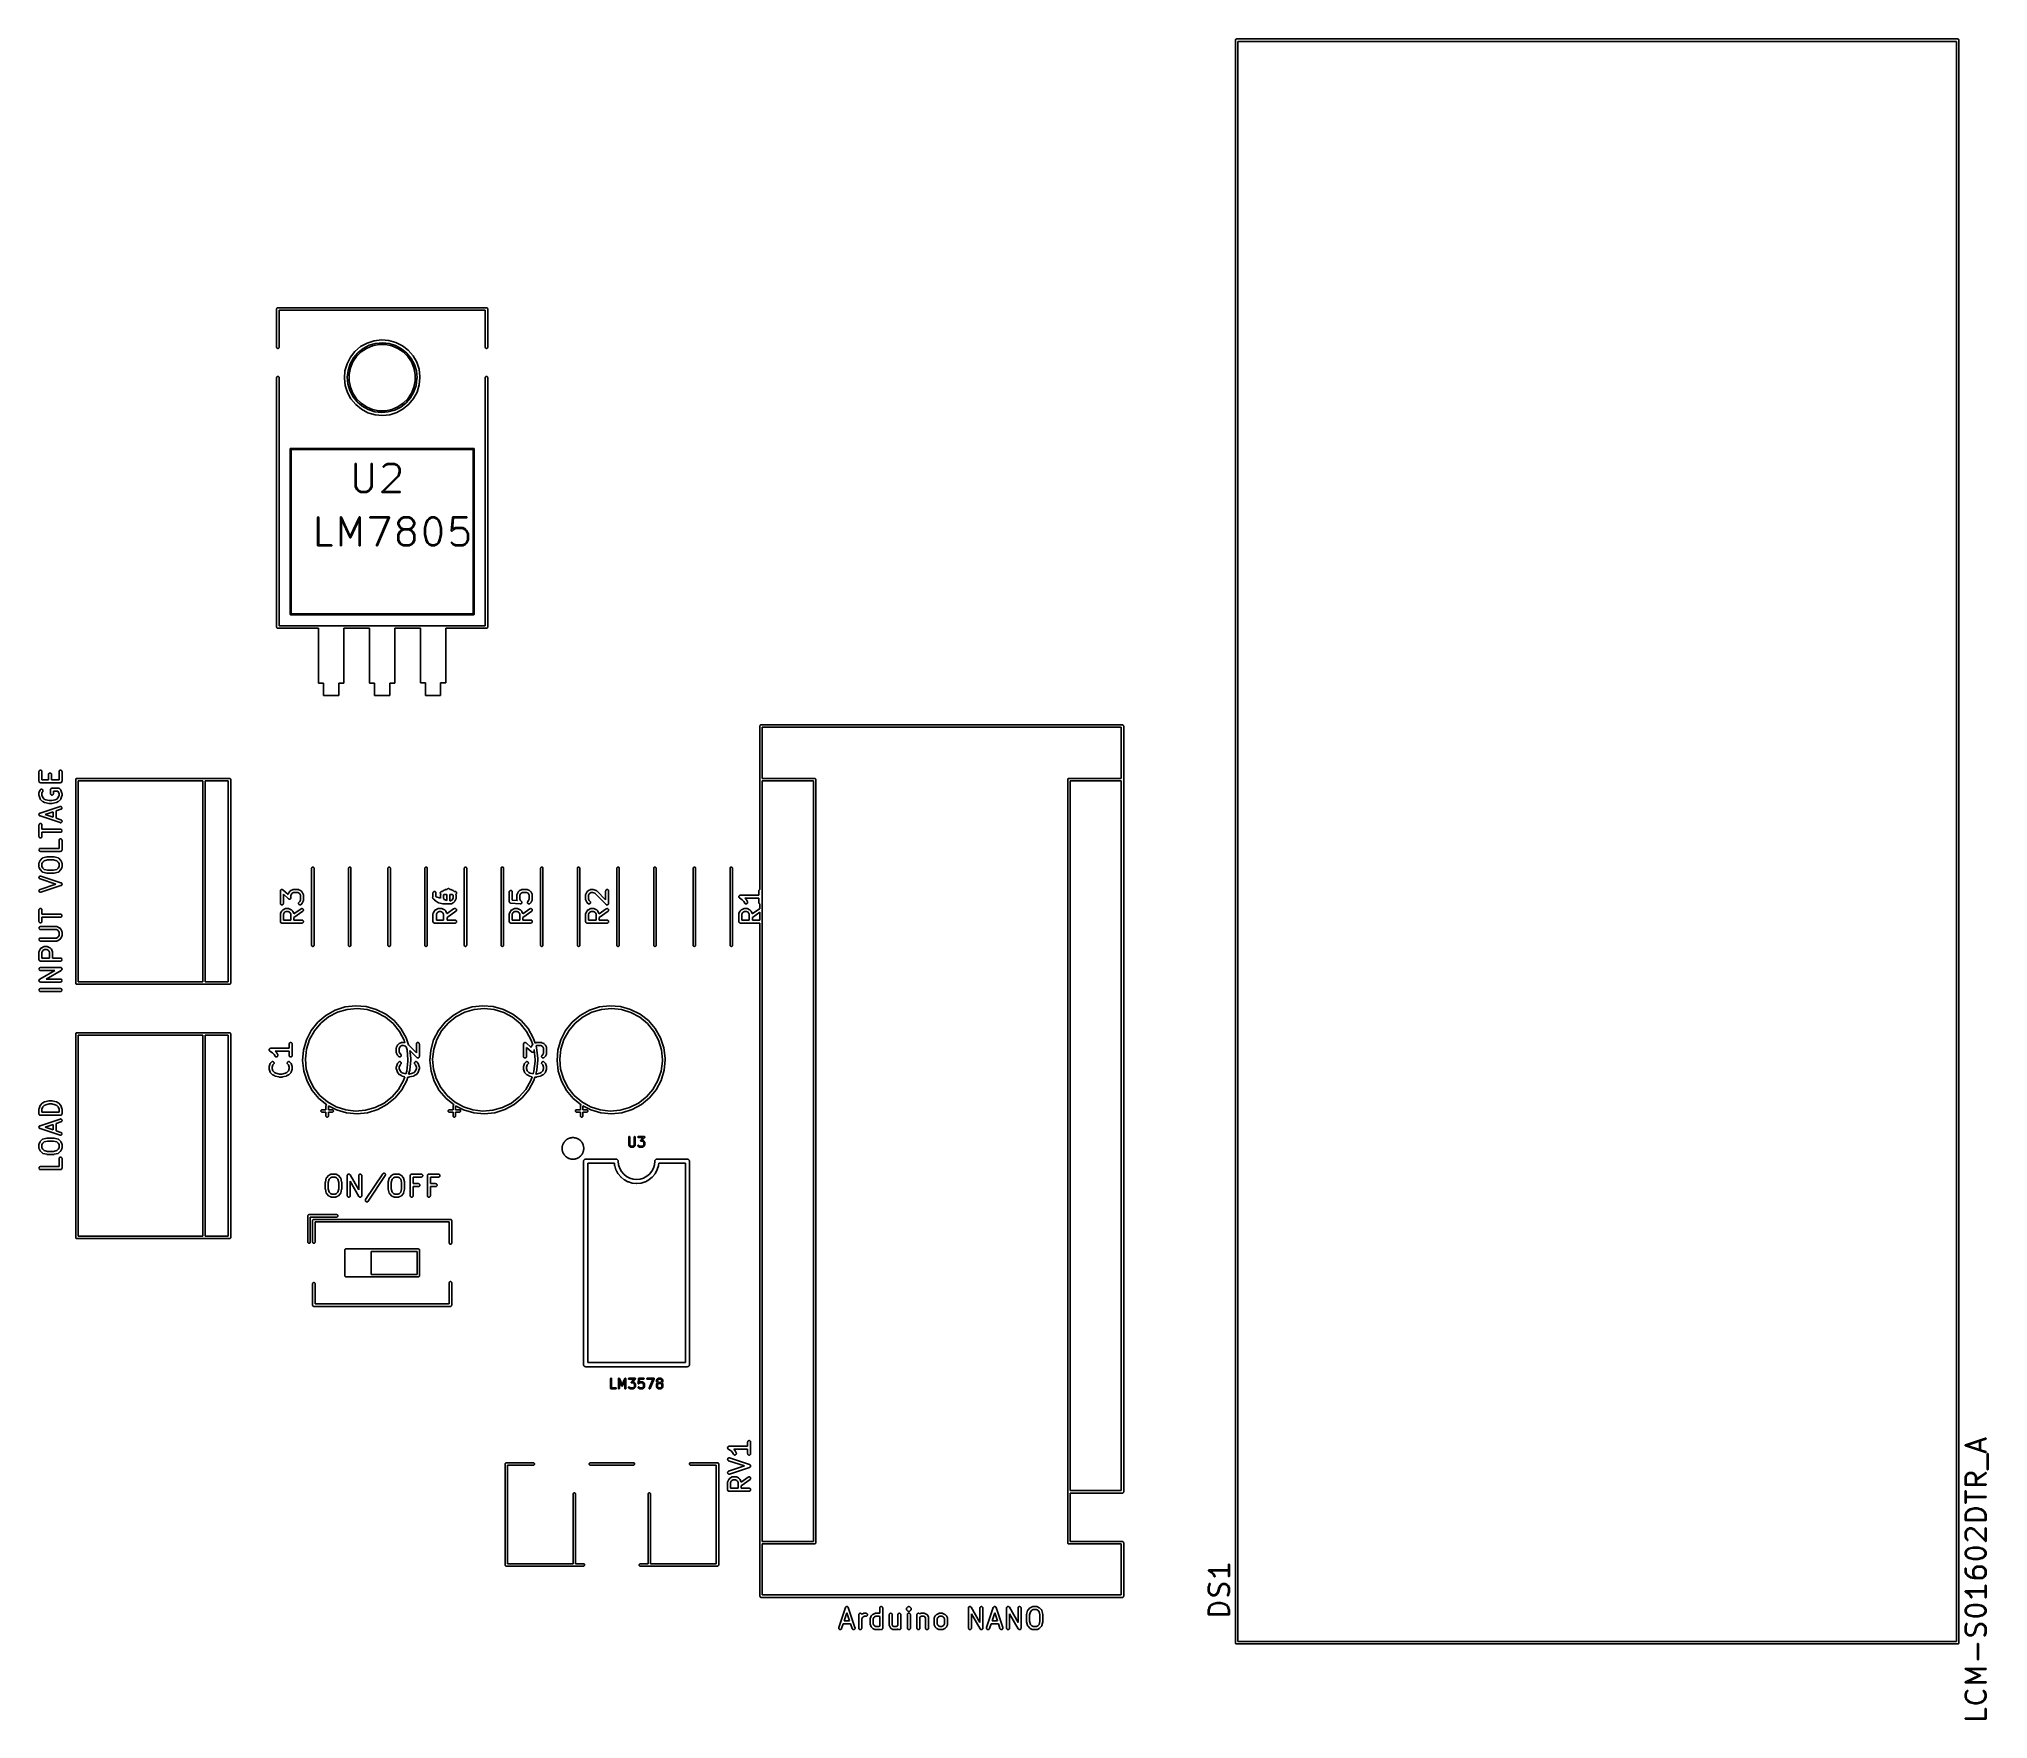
# Model space of a CAD drawing. Extents: x 62.9 to 160.2, y -123.1 to -39.2.
import ezdxf

# ---------------------------------------------------------------- set-up
doc = ezdxf.new("R2010")
doc.units = 0
doc.header["$MEASUREMENT"] = 0
doc.layers.add('BLACK', color=7, linetype='CONTINUOUS')

msp = doc.modelspace()

# ---------------------------------------------------------------- linework, layer by layer
at = {"layer": 'BLACK', "linetype": 'CONTINUOUS'}
for p, q in [((122.606, -39.29), (122.607, -39.2776)), ((122.606, -39.2931), (122.606, -39.29)), ((122.607, -119.287), (122.606, -39.2931)), ((122.607, -39.2776), (122.611, -39.2656)), ((122.611, -39.2656), (122.617, -39.2546)), ((122.617, -39.2546), (122.625, -39.2449)), ((122.625, -39.2449), (122.635, -39.2369)), ((122.635, -39.2369), (122.646, -39.231)), ((122.646, -39.231), (122.658, -39.2274)), ((122.658, -39.2274), (122.667, -39.2265)), ((122.667, -39.2265), (122.67, -39.2262)), ((122.67, -39.2262), (122.673, -39.2265)), ((122.673, -39.2265), (158.667, -39.2265)), ((122.733, -39.3535), (122.733, -119.227)), ((158.607, -39.3535), (122.733, -39.3535)), ((158.606, -119.227), (158.607, -39.3535)), ((158.667, -39.2265), (158.67, -39.2262)), ((158.67, -39.2262), (158.673, -39.2265)), ((158.673, -39.2265), (158.682, -39.2274)), ((158.682, -39.2274), (158.694, -39.231)), ((158.694, -39.231), (158.705, -39.2369)), ((158.705, -39.2369), (158.715, -39.2449)), ((158.715, -39.2449), (158.723, -39.2546)), ((158.723, -39.2546), (158.729, -39.2656)), ((158.729, -39.2656), (158.733, -39.2776)), ((158.733, -39.2776), (158.734, -39.29)), ((158.734, -39.29), (158.733, -39.2931)), ((158.733, -39.2931), (158.733, -119.287)), ((74.7392, -52.705), (74.7404, -52.6926)), ((74.7395, -52.7081), (74.7392, -52.705)), ((74.7395, -54.6131), (74.7395, -52.7081)), ((74.7404, -52.6926), (74.7441, -52.6806)), ((74.7441, -52.6806), (74.7499, -52.6696)), ((74.7499, -52.6696), (74.7579, -52.6599)), ((74.7579, -52.6599), (74.7676, -52.6519)), ((74.7676, -52.6519), (74.7786, -52.646)), ((74.7786, -52.646), (74.7906, -52.6424)), ((74.7906, -52.6424), (74.7999, -52.6415)), ((74.7999, -52.6415), (74.803, -52.6412)), ((74.803, -52.6412), (74.8061, -52.6415)), ((74.8061, -52.6415), (85.2139, -52.6415)), ((85.1535, -52.7685), (74.8665, -52.7685)), ((74.8665, -52.7685), (74.8665, -54.6131)), ((85.1535, -54.6131), (85.1535, -52.7685)), ((85.2139, -52.6415), (85.217, -52.6412)), ((85.217, -52.6412), (85.2201, -52.6415)), ((85.2201, -52.6415), (85.2294, -52.6424)), ((85.2294, -52.6424), (85.2414, -52.646)), ((85.2414, -52.646), (85.2524, -52.6519)), ((85.2524, -52.6519), (85.2621, -52.6599)), ((85.2621, -52.6599), (85.2701, -52.6696)), ((85.2701, -52.6696), (85.2759, -52.6806)), ((85.2759, -52.6806), (85.2796, -52.6926)), ((85.2796, -52.6926), (85.2808, -52.705)), ((85.2808, -52.705), (85.2805, -52.7081)), ((85.2805, -52.7081), (85.2805, -54.6131)), ((78.9331, -54.5846), (79.2546, -54.4049)), ((79.2546, -54.4049), (79.6048, -54.2911)), ((79.684, -54.4249), (79.3582, -54.5208)), ((79.5284, -54.5464), (79.8474, -54.483)), ((79.6048, -54.2911), (79.9705, -54.2475)), ((80.0221, -54.3941), (79.684, -54.4249)), ((79.8474, -54.483), (80.1726, -54.483)), ((79.9705, -54.2475), (80.3377, -54.2758)), ((80.3599, -54.4296), (80.0221, -54.3941)), ((80.1726, -54.483), (80.4916, -54.5464)), ((80.3377, -54.2758), (80.6923, -54.3748)), ((80.6842, -54.53), (80.3599, -54.4296)), ((80.6923, -54.3748), (81.0211, -54.5408)), ((74.7404, -54.6224), (74.7395, -54.6131)), ((74.7441, -54.6344), (74.7404, -54.6224)), ((74.7499, -54.6454), (74.7441, -54.6344)), ((74.7579, -54.6551), (74.7499, -54.6454)), ((74.7676, -54.6631), (74.7579, -54.6551)), ((74.7786, -54.6689), (74.7676, -54.6631)), ((74.7906, -54.6726), (74.7786, -54.6689)), ((74.803, -54.6738), (74.7906, -54.6726)), ((74.8154, -54.6726), (74.803, -54.6738)), ((74.8274, -54.6689), (74.8154, -54.6726)), ((74.8384, -54.6631), (74.8274, -54.6689)), ((74.8481, -54.6551), (74.8384, -54.6631)), ((74.8561, -54.6454), (74.8481, -54.6551)), ((74.8619, -54.6344), (74.8561, -54.6454)), ((74.8656, -54.6224), (74.8619, -54.6344)), ((74.8665, -54.6131), (74.8656, -54.6224)), ((78.1541, -55.7934), (78.2556, -55.4394)), ((78.2556, -55.4394), (78.4239, -55.1119)), ((78.4108, -55.4486), (78.3081, -55.7723)), ((78.5744, -55.151), (78.4108, -55.4486)), ((78.4224, -55.6524), (78.5469, -55.352)), ((78.4239, -55.1119), (78.6527, -54.8232)), ((78.5469, -55.352), (78.7276, -55.0815)), ((78.7927, -54.8909), (78.5744, -55.151)), ((78.6527, -54.8232), (78.9331, -54.5846)), ((78.7276, -55.0815), (78.9575, -54.8516)), ((79.0573, -54.6781), (78.7927, -54.8909)), ((78.9575, -54.8516), (79.228, -54.6709)), ((79.3582, -54.5208), (79.0573, -54.6781)), ((79.228, -54.6709), (79.5284, -54.5464)), ((80.4916, -54.5464), (80.792, -54.6709)), ((80.9829, -54.6916), (80.6842, -54.53)), ((80.792, -54.6709), (81.0625, -54.8516)), ((81.2446, -54.908), (80.9829, -54.6916)), ((81.0211, -54.5408), (81.3112, -54.7676)), ((81.0625, -54.8516), (81.2924, -55.0815)), ((81.4592, -55.1712), (81.2446, -54.908)), ((81.2924, -55.0815), (81.4731, -55.352)), ((81.3112, -54.7676), (81.5519, -55.0463)), ((81.6186, -55.471), (81.4592, -55.1712)), ((81.4731, -55.352), (81.5976, -55.6524)), ((81.5519, -55.0463), (81.7338, -55.3665)), ((81.7338, -55.3665), (81.85, -55.716)), ((85.1544, -54.6224), (85.1535, -54.6131)), ((85.1581, -54.6344), (85.1544, -54.6224)), ((85.1639, -54.6454), (85.1581, -54.6344)), ((85.1719, -54.6551), (85.1639, -54.6454)), ((85.1816, -54.6631), (85.1719, -54.6551)), ((85.1926, -54.6689), (85.1816, -54.6631)), ((85.2046, -54.6726), (85.1926, -54.6689)), ((85.217, -54.6738), (85.2046, -54.6726)), ((85.2294, -54.6726), (85.217, -54.6738)), ((85.2414, -54.6689), (85.2294, -54.6726)), ((85.2524, -54.6631), (85.2414, -54.6689)), ((85.2621, -54.6551), (85.2524, -54.6631)), ((85.2701, -54.6454), (85.2621, -54.6551)), ((85.2759, -54.6344), (85.2701, -54.6454)), ((85.2796, -54.6224), (85.2759, -54.6344)), ((85.2805, -54.6131), (85.2796, -54.6224)), ((74.7395, -56.1309), (74.7404, -56.1216)), ((74.7395, -68.5769), (74.7395, -56.1309)), ((74.7404, -56.1216), (74.7441, -56.1096)), ((74.7441, -56.1096), (74.7499, -56.0986)), ((74.7499, -56.0986), (74.7579, -56.0889)), ((74.7579, -56.0889), (74.7676, -56.0809)), ((74.7676, -56.0809), (74.7786, -56.075)), ((74.7786, -56.075), (74.7906, -56.0714)), ((74.7906, -56.0714), (74.803, -56.0702)), ((74.803, -56.0702), (74.8154, -56.0714)), ((74.8154, -56.0714), (74.8274, -56.075)), ((74.8274, -56.075), (74.8384, -56.0809)), ((74.8384, -56.0809), (74.8481, -56.0889)), ((74.8481, -56.0889), (74.8561, -56.0986)), ((74.8561, -56.0986), (74.8619, -56.1096)), ((74.8619, -56.1096), (74.8656, -56.1216)), ((74.8656, -56.1216), (74.8665, -56.1309)), ((74.8665, -56.1309), (74.8665, -68.5165)), ((78.1233, -56.1603), (78.1541, -55.7934)), ((78.1643, -56.5263), (78.1233, -56.1603)), ((78.3081, -55.7723), (78.2703, -56.1097)), ((78.2703, -56.1097), (78.2987, -56.4481)), ((78.359, -55.9714), (78.4224, -55.6524)), ((78.359, -56.2966), (78.359, -55.9714)), ((78.4224, -56.6156), (78.359, -56.2966)), ((81.5976, -55.6524), (81.661, -55.9714)), ((81.661, -56.2966), (81.5976, -56.6156)), ((81.7168, -55.7961), (81.6186, -55.471)), ((81.661, -55.9714), (81.661, -56.2966)), ((81.7067, -56.5195), (81.7492, -56.1826)), ((81.7499, -56.134), (81.7168, -55.7961)), ((81.7492, -56.1826), (81.7499, -56.134)), ((81.85, -55.716), (81.8962, -56.0813)), ((81.8969, -56.134), (81.861, -56.5005)), ((81.8962, -56.0813), (81.8969, -56.134)), ((85.1535, -56.1309), (85.1544, -56.1216)), ((85.1535, -68.5165), (85.1535, -56.1309)), ((85.1544, -56.1216), (85.1581, -56.1096)), ((85.1581, -56.1096), (85.1639, -56.0986)), ((85.1639, -56.0986), (85.1719, -56.0889)), ((85.1719, -56.0889), (85.1816, -56.0809)), ((85.1816, -56.0809), (85.1926, -56.075)), ((85.1926, -56.075), (85.2046, -56.0714)), ((85.2046, -56.0714), (85.217, -56.0702)), ((85.217, -56.0702), (85.2294, -56.0714)), ((85.2294, -56.0714), (85.2414, -56.075)), ((85.2414, -56.075), (85.2524, -56.0809)), ((85.2524, -56.0809), (85.2621, -56.0889)), ((85.2621, -56.0889), (85.2701, -56.0986)), ((85.2701, -56.0986), (85.2759, -56.1096)), ((85.2759, -56.1096), (85.2796, -56.1216)), ((85.2796, -56.1216), (85.2805, -56.1309)), ((85.2805, -56.1309), (85.2805, -68.5769)), ((78.2757, -56.8773), (78.1643, -56.5263)), ((78.4531, -57.2), (78.2757, -56.8773)), ((78.2987, -56.4481), (78.3923, -56.7745)), ((78.3923, -56.7745), (78.5475, -57.0765)), ((78.5469, -56.916), (78.4224, -56.6156)), ((78.6898, -57.4821), (78.4531, -57.2)), ((78.7276, -57.1865), (78.5469, -56.916)), ((78.5475, -57.0765), (78.7584, -57.3426)), ((78.9575, -57.4164), (78.7276, -57.1865)), ((78.7584, -57.3426), (79.017, -57.5627)), ((80.9423, -57.603), (81.2099, -57.394)), ((81.2924, -57.1865), (81.0625, -57.4164)), ((81.2099, -57.394), (81.4317, -57.1369)), ((81.4731, -56.916), (81.2924, -57.1865)), ((81.5816, -57.1782), (81.3489, -57.4636)), ((81.4317, -57.1369), (81.5995, -56.8417)), ((81.5976, -56.6156), (81.4731, -56.916)), ((81.7545, -56.853), (81.5816, -57.1782)), ((81.5995, -56.8417), (81.7067, -56.5195)), ((81.861, -56.5005), (81.7545, -56.853)), ((78.9768, -57.7129), (78.6898, -57.4821)), ((79.228, -57.5971), (78.9575, -57.4164)), ((79.3032, -57.8835), (78.9768, -57.7129)), ((79.017, -57.5627), (79.3134, -57.7284)), ((79.5284, -57.7216), (79.228, -57.5971)), ((79.6564, -57.9875), (79.3032, -57.8835)), ((79.3134, -57.7284), (79.6364, -57.8333)), ((79.8474, -57.785), (79.5284, -57.7216)), ((79.6364, -57.8333), (79.9736, -57.8735)), ((80.0232, -58.0209), (79.6564, -57.9875)), ((80.1726, -57.785), (79.8474, -57.785)), ((79.9736, -57.8735), (80.3121, -57.8475)), ((80.3894, -57.9824), (80.0232, -58.0209)), ((80.4916, -57.7216), (80.1726, -57.785)), ((80.3121, -57.8475), (80.6392, -57.7561)), ((80.7412, -57.8735), (80.3894, -57.9824)), ((80.792, -57.5971), (80.4916, -57.7216)), ((80.6392, -57.7561), (80.9423, -57.603)), ((81.0651, -57.6983), (80.7412, -57.8735)), ((81.0625, -57.4164), (80.792, -57.5971)), ((81.3489, -57.4636), (81.0651, -57.6983)), ((75.4125, -59.69), (75.413, -59.685)), ((75.4126, -59.6912), (75.4125, -59.69)), ((75.4126, -67.9438), (75.4126, -59.6912)), ((75.413, -59.685), (75.4144, -59.6802)), ((75.4144, -59.6802), (75.4168, -59.6758)), ((75.4168, -59.6758), (75.42, -59.672)), ((75.42, -59.672), (75.4238, -59.6688)), ((75.4238, -59.6688), (75.4282, -59.6664)), ((75.4282, -59.6664), (75.433, -59.665)), ((75.433, -59.665), (75.4368, -59.6646)), ((75.4368, -59.6646), (75.438, -59.6645)), ((75.4368, -59.6646), (75.4368, -59.6646)), ((75.438, -59.6645), (75.4392, -59.6646)), ((75.4392, -59.6646), (84.5808, -59.6646)), ((75.4634, -59.7154), (75.4634, -67.9196)), ((84.5566, -59.7154), (75.4634, -59.7154)), ((84.5566, -67.9196), (84.5566, -59.7154)), ((84.5808, -59.6646), (84.582, -59.6645)), ((84.582, -59.6645), (84.5832, -59.6646)), ((84.5832, -59.6646), (84.5832, -59.6646)), ((84.5832, -59.6646), (84.587, -59.665)), ((84.587, -59.665), (84.5918, -59.6664)), ((84.5918, -59.6664), (84.5962, -59.6688)), ((84.5962, -59.6688), (84.6, -59.672)), ((84.6, -59.672), (84.6032, -59.6758)), ((84.6032, -59.6758), (84.6056, -59.6802)), ((84.6056, -59.6802), (84.607, -59.685)), ((84.607, -59.685), (84.6075, -59.69)), ((84.6075, -59.69), (84.6074, -59.6912)), ((84.6074, -59.6912), (84.6074, -67.9438)), ((78.6624, -60.4369), (78.6629, -60.4321)), ((78.6624, -60.4373), (78.6624, -60.4369)), ((78.6624, -61.5723), (78.6624, -60.4373)), ((78.6629, -60.4321), (78.6644, -60.4274)), ((78.6644, -60.4274), (78.6668, -60.4232)), ((78.6668, -60.4232), (78.6699, -60.4194)), ((78.6699, -60.4194), (78.6737, -60.4164)), ((78.6737, -60.4164), (78.678, -60.4141)), ((78.678, -60.4141), (78.6827, -60.4127)), ((78.6827, -60.4127), (78.6876, -60.4123)), ((78.6876, -60.4123), (78.6924, -60.4128)), ((78.6924, -60.4128), (78.6971, -60.4142)), ((78.6971, -60.4142), (78.7014, -60.4166)), ((78.7014, -60.4166), (78.7051, -60.4197)), ((78.7051, -60.4197), (78.7082, -60.4234)), ((78.7082, -60.4234), (78.7105, -60.4278)), ((78.7105, -60.4278), (78.7119, -60.4324)), ((78.7119, -60.4324), (78.7124, -60.4373)), ((78.7124, -60.4373), (78.7124, -61.5664)), ((79.4636, -60.4369), (79.4641, -60.4321)), ((79.4636, -60.4373), (79.4636, -60.4369)), ((79.4636, -61.5664), (79.4636, -60.4373)), ((79.4641, -60.4321), (79.4656, -60.4274)), ((79.4656, -60.4274), (79.4679, -60.4232)), ((79.4679, -60.4232), (79.4711, -60.4194)), ((79.4711, -60.4194), (79.4749, -60.4164)), ((79.4749, -60.4164), (79.4792, -60.4141)), ((79.4792, -60.4141), (79.4839, -60.4127)), ((79.4839, -60.4127), (79.4887, -60.4123)), ((79.4887, -60.4123), (79.4936, -60.4128)), ((79.4936, -60.4128), (79.4982, -60.4142)), ((79.4982, -60.4142), (79.5025, -60.4166)), ((79.5025, -60.4166), (79.5063, -60.4197)), ((79.5063, -60.4197), (79.5094, -60.4234)), ((79.5094, -60.4234), (79.5117, -60.4278)), ((79.5117, -60.4278), (79.5131, -60.4324)), ((79.5131, -60.4324), (79.5136, -60.4373)), ((79.5136, -60.4373), (79.5136, -61.5723)), ((80.005, -61.8217), (80.802, -61.0247)), ((80.0644, -60.5707), (80.0649, -60.5659)), ((80.0649, -60.5756), (80.0644, -60.5707)), ((80.0649, -60.5659), (80.0664, -60.5612)), ((80.0663, -60.5803), (80.0649, -60.5756)), ((80.0686, -60.5846), (80.0663, -60.5803)), ((80.0664, -60.5612), (80.0687, -60.5569)), ((80.0716, -60.5884), (80.0686, -60.5846)), ((80.0687, -60.5569), (80.0718, -60.5531)), ((80.0754, -60.5915), (80.0716, -60.5884)), ((80.0718, -60.5531), (80.1385, -60.4864)), ((80.0797, -60.5938), (80.0754, -60.5915)), ((80.0843, -60.5953), (80.0797, -60.5938)), ((80.8415, -61.0558), (80.083, -61.8143)), ((80.0892, -60.5958), (80.0843, -60.5953)), ((80.094, -60.5954), (80.0892, -60.5958)), ((80.0987, -60.594), (80.094, -60.5954)), ((80.1031, -60.5918), (80.0987, -60.594)), ((80.1069, -60.5887), (80.1031, -60.5918)), ((80.1071, -60.5885), (80.1069, -60.5887)), ((80.171, -60.5246), (80.1071, -60.5885)), ((80.1385, -60.4864), (80.1388, -60.4861)), ((80.1388, -60.4861), (80.1399, -60.4852)), ((80.1399, -60.4852), (80.1409, -60.4843)), ((80.1409, -60.4843), (80.1418, -60.4837)), ((80.1418, -60.4837), (80.1426, -60.4831)), ((80.1426, -60.4831), (80.1438, -60.4824)), ((80.1438, -60.4824), (80.145, -60.4817)), ((80.145, -60.4817), (80.2786, -60.4149)), ((80.2956, -60.4623), (80.171, -60.5246)), ((80.2786, -60.4149), (80.2789, -60.4148)), ((80.2789, -60.4148), (80.2796, -60.4145)), ((80.2796, -60.4145), (80.2802, -60.4142)), ((80.2802, -60.4142), (80.2818, -60.4137)), ((80.2818, -60.4137), (80.2834, -60.4131)), ((80.2834, -60.4131), (80.2842, -60.413)), ((80.2842, -60.413), (80.2849, -60.4128)), ((80.2849, -60.4128), (80.2866, -60.4126)), ((80.2866, -60.4126), (80.2883, -60.4123)), ((80.2883, -60.4123), (80.289, -60.4124)), ((80.289, -60.4124), (80.2897, -60.4123)), ((80.2897, -60.4123), (80.6236, -60.4123)), ((80.6177, -60.4623), (80.2956, -60.4623)), ((80.7423, -60.5246), (80.6177, -60.4623)), ((80.6236, -60.4123), (80.6239, -60.4123)), ((80.6239, -60.4123), (80.6246, -60.4124)), ((80.6246, -60.4124), (80.6254, -60.4123)), ((80.6254, -60.4123), (80.6271, -60.4126)), ((80.6271, -60.4126), (80.6288, -60.4128)), ((80.6288, -60.4128), (80.6295, -60.413)), ((80.6295, -60.413), (80.6302, -60.4132)), ((80.6302, -60.4132), (80.6318, -60.4138)), ((80.6318, -60.4138), (80.6334, -60.4143)), ((80.6334, -60.4143), (80.634, -60.4147)), ((80.634, -60.4147), (80.6347, -60.4149)), ((80.6347, -60.4149), (80.7683, -60.4817)), ((80.8033, -60.5856), (80.7423, -60.5246)), ((80.7683, -60.4817), (80.7686, -60.4818)), ((80.7686, -60.4818), (80.7698, -60.4826)), ((80.7698, -60.4826), (80.771, -60.4833)), ((80.771, -60.4833), (80.7718, -60.4839)), ((80.7718, -60.4839), (80.7727, -60.4845)), ((80.7727, -60.4845), (80.7737, -60.4855)), ((80.7737, -60.4855), (80.7748, -60.4864)), ((80.7748, -60.4864), (80.8415, -60.5531)), ((80.802, -61.0247), (80.8656, -60.8338)), ((80.8656, -60.7102), (80.8033, -60.5856)), ((80.8415, -60.5531), (80.8418, -60.5534)), ((80.842, -61.0553), (80.8415, -61.0558)), ((80.8418, -60.5534), (80.8426, -60.5545)), ((80.8425, -61.0548), (80.842, -61.0553)), ((80.8435, -61.0534), (80.8425, -61.0548)), ((80.8426, -60.5545), (80.8436, -60.5555)), ((80.8446, -61.0521), (80.8435, -61.0534)), ((80.8436, -60.5555), (80.8442, -60.5564)), ((80.8442, -60.5564), (80.8448, -60.5572)), ((80.845, -61.0514), (80.8446, -61.0521)), ((80.8448, -60.5572), (80.8455, -60.5584)), ((80.8454, -61.0508), (80.845, -61.0514)), ((80.8461, -61.0493), (80.8454, -61.0508)), ((80.8455, -60.5584), (80.8462, -60.5596)), ((80.8469, -61.0478), (80.8461, -61.0493)), ((80.8462, -60.5596), (80.913, -60.6932)), ((80.8471, -61.0471), (80.8469, -61.0478)), ((80.8475, -61.0464), (80.8471, -61.0471)), ((80.8476, -61.0461), (80.8475, -61.0464)), ((80.9143, -60.8458), (80.8476, -61.0461)), ((80.8656, -60.8338), (80.8656, -60.7102)), ((80.913, -60.6932), (80.9131, -60.6935)), ((80.9131, -60.6935), (80.9134, -60.6942)), ((80.9134, -60.6942), (80.9137, -60.6948)), ((80.9137, -60.6948), (80.9142, -60.6964)), ((80.9142, -60.6964), (80.9148, -60.698)), ((80.9146, -60.8444), (80.9143, -60.8458)), ((80.9151, -60.8431), (80.9146, -60.8444)), ((80.9148, -60.698), (80.9149, -60.6988)), ((80.9149, -60.6988), (80.9151, -60.6995)), ((80.9151, -60.6995), (80.9153, -60.7012)), ((80.9152, -60.842), (80.9151, -60.8431)), ((80.9154, -60.841), (80.9152, -60.842)), ((80.9153, -60.7012), (80.9156, -60.7029)), ((80.9155, -60.8396), (80.9154, -60.841)), ((80.9156, -60.7029), (80.9155, -60.7036)), ((80.9155, -60.7036), (80.9156, -60.7043)), ((80.9156, -60.8382), (80.9155, -60.8396)), ((80.9156, -60.7043), (80.9156, -60.8379)), ((80.9156, -60.8379), (80.9156, -60.8382)), ((78.6625, -61.573), (78.6624, -61.5723)), ((78.6624, -61.5737), (78.6625, -61.573)), ((78.6627, -61.5754), (78.6624, -61.5737)), ((78.6629, -61.5771), (78.6627, -61.5754)), ((78.6631, -61.5778), (78.6629, -61.5771)), ((78.6632, -61.5786), (78.6631, -61.5778)), ((78.6638, -61.5802), (78.6632, -61.5786)), ((78.6643, -61.5818), (78.6638, -61.5802)), ((78.6646, -61.5824), (78.6643, -61.5818)), ((78.6649, -61.5831), (78.6646, -61.5824)), ((78.665, -61.5835), (78.6649, -61.5831)), ((78.7318, -61.717), (78.665, -61.5835)), ((78.7124, -61.5664), (78.7747, -61.691)), ((78.7325, -61.7182), (78.7318, -61.717)), ((78.7332, -61.7194), (78.7325, -61.7182)), ((78.7338, -61.7202), (78.7332, -61.7194)), ((78.7344, -61.7211), (78.7338, -61.7202)), ((78.7354, -61.7221), (78.7344, -61.7211)), ((78.7362, -61.7232), (78.7354, -61.7221)), ((78.7365, -61.7235), (78.7362, -61.7232)), ((78.8032, -61.7902), (78.7365, -61.7235)), ((78.7747, -61.691), (78.8357, -61.752)), ((78.8043, -61.7911), (78.8032, -61.7902)), ((78.8053, -61.7921), (78.8043, -61.7911)), ((78.8062, -61.7927), (78.8053, -61.7921)), ((78.807, -61.7933), (78.8062, -61.7927)), ((78.8082, -61.794), (78.807, -61.7933)), ((78.8094, -61.7948), (78.8082, -61.794)), ((78.8097, -61.7949), (78.8094, -61.7948)), ((78.9433, -61.8617), (78.8097, -61.7949)), ((78.8357, -61.752), (78.9603, -61.8143)), ((78.944, -61.862), (78.9433, -61.8617)), ((78.9446, -61.8623), (78.944, -61.862)), ((78.9462, -61.8628), (78.9446, -61.8623)), ((78.9478, -61.8634), (78.9462, -61.8628)), ((78.9485, -61.8636), (78.9478, -61.8634)), ((78.9492, -61.8638), (78.9485, -61.8636)), ((78.951, -61.864), (78.9492, -61.8638)), ((78.9526, -61.8643), (78.951, -61.864)), ((78.9534, -61.8642), (78.9526, -61.8643)), ((78.9541, -61.8643), (78.9534, -61.8642)), ((78.9544, -61.8643), (78.9541, -61.8643)), ((79.2215, -61.8643), (78.9544, -61.8643)), ((78.9603, -61.8143), (79.2156, -61.8143)), ((79.2156, -61.8143), (79.3402, -61.752)), ((79.2222, -61.8643), (79.2215, -61.8643)), ((79.223, -61.8643), (79.2222, -61.8643)), ((79.2247, -61.864), (79.223, -61.8643)), ((79.2264, -61.8639), (79.2247, -61.864)), ((79.2271, -61.8636), (79.2264, -61.8639)), ((79.2278, -61.8635), (79.2271, -61.8636)), ((79.2294, -61.8629), (79.2278, -61.8635)), ((79.231, -61.8624), (79.2294, -61.8629)), ((79.2317, -61.8621), (79.231, -61.8624)), ((79.2324, -61.8618), (79.2317, -61.8621)), ((79.2327, -61.8617), (79.2324, -61.8618)), ((79.3662, -61.7949), (79.2327, -61.8617)), ((79.3402, -61.752), (79.4013, -61.691)), ((79.3674, -61.7942), (79.3662, -61.7949)), ((79.3687, -61.7935), (79.3674, -61.7942)), ((79.3695, -61.7929), (79.3687, -61.7935)), ((79.3703, -61.7923), (79.3695, -61.7929)), ((79.3714, -61.7914), (79.3703, -61.7923)), ((79.3725, -61.7905), (79.3714, -61.7914)), ((79.3727, -61.7902), (79.3725, -61.7905)), ((79.4395, -61.7235), (79.3727, -61.7902)), ((79.4013, -61.691), (79.4636, -61.5664)), ((79.4404, -61.7224), (79.4395, -61.7235)), ((79.4413, -61.7214), (79.4404, -61.7224)), ((79.4419, -61.7205), (79.4413, -61.7214)), ((79.4426, -61.7197), (79.4419, -61.7205)), ((79.4432, -61.7185), (79.4426, -61.7197)), ((79.444, -61.7173), (79.4432, -61.7185)), ((79.4442, -61.717), (79.444, -61.7173)), ((79.5109, -61.5835), (79.4442, -61.717)), ((79.5112, -61.5828), (79.5109, -61.5835)), ((79.5115, -61.5821), (79.5112, -61.5828)), ((79.5121, -61.5805), (79.5115, -61.5821)), ((79.5127, -61.5789), (79.5121, -61.5805)), ((79.5128, -61.5782), (79.5127, -61.5789)), ((79.513, -61.5775), (79.5128, -61.5782)), ((79.5132, -61.5758), (79.513, -61.5775)), ((79.5135, -61.5741), (79.5132, -61.5758)), ((79.5136, -61.5726), (79.5135, -61.5733)), ((79.5135, -61.5733), (79.5135, -61.5741)), ((79.5136, -61.5723), (79.5136, -61.5726)), ((79.9977, -61.8392), (79.9979, -61.8369)), ((79.9979, -61.8418), (79.9977, -61.8392)), ((79.9977, -61.8392), (79.9977, -61.8392)), ((79.9977, -61.8392), (79.9977, -61.8392)), ((79.9979, -61.8369), (79.9982, -61.8344)), ((79.9981, -61.844), (79.9979, -61.8418)), ((79.9981, -61.8441), (79.9981, -61.844)), ((79.9988, -61.8464), (79.9981, -61.8441)), ((79.9981, -61.8441), (79.9981, -61.8441)), ((79.9982, -61.8343), (79.9989, -61.8321)), ((79.9982, -61.8344), (79.9982, -61.8343)), ((79.9982, -61.8343), (79.9982, -61.8343)), ((79.9995, -61.8487), (79.9988, -61.8464)), ((79.9989, -61.8321), (79.9996, -61.8297)), ((79.9995, -61.8488), (79.9995, -61.8487)), ((79.9995, -61.8487), (79.9995, -61.8487)), ((80.0006, -61.8509), (79.9995, -61.8488)), ((79.9996, -61.8296), (80.0008, -61.8275)), ((79.9996, -61.8297), (79.9996, -61.8296)), ((79.9996, -61.8297), (79.9996, -61.8297)), ((80.0018, -61.853), (80.0006, -61.8509)), ((80.0008, -61.8275), (80.0019, -61.8254)), ((80.0018, -61.8531), (80.0018, -61.853)), ((80.0033, -61.8549), (80.0018, -61.8531)), ((80.0018, -61.8531), (80.0018, -61.8531)), ((80.0019, -61.8254), (80.0019, -61.8254)), ((80.0019, -61.8254), (80.002, -61.8254)), ((80.002, -61.8254), (80.0034, -61.8235)), ((80.0048, -61.8568), (80.0033, -61.8549)), ((80.0034, -61.8235), (80.005, -61.8217)), ((80.0049, -61.8569), (80.0048, -61.8568)), ((80.0066, -61.8583), (80.0049, -61.8569)), ((80.0049, -61.8569), (80.0049, -61.8569)), ((80.0086, -61.86), (80.0066, -61.8583)), ((80.0108, -61.8612), (80.0086, -61.86)), ((80.0086, -61.86), (80.0086, -61.86)), ((80.0086, -61.86), (80.0086, -61.86)), ((80.0128, -61.8623), (80.0108, -61.8612)), ((80.0129, -61.8623), (80.0128, -61.8623)), ((80.0153, -61.8631), (80.0129, -61.8623)), ((80.0129, -61.8623), (80.0129, -61.8623)), ((80.0175, -61.8638), (80.0153, -61.8631)), ((80.0176, -61.8638), (80.0175, -61.8638)), ((80.0175, -61.8638), (80.0175, -61.8638)), ((80.0199, -61.8641), (80.0176, -61.8638)), ((80.0223, -61.8643), (80.0199, -61.8641)), ((80.0224, -61.8643), (80.0223, -61.8643)), ((80.0227, -61.8643), (80.0224, -61.8643)), ((80.0224, -61.8643), (80.0224, -61.8643)), ((80.0224, -61.8643), (80.0224, -61.8643)), ((80.8906, -61.8643), (80.0227, -61.8643)), ((80.083, -61.8143), (80.8906, -61.8143)), ((80.8906, -61.8143), (80.891, -61.8143)), ((80.8955, -61.8639), (80.8906, -61.8643)), ((80.891, -61.8143), (80.8958, -61.8149)), ((80.9001, -61.8624), (80.8955, -61.8639)), ((80.8958, -61.8149), (80.9005, -61.8164)), ((80.9044, -61.8602), (80.9001, -61.8624)), ((80.9005, -61.8164), (80.9047, -61.8187)), ((80.9082, -61.8571), (80.9044, -61.8602)), ((80.9047, -61.8187), (80.9085, -61.8218)), ((80.9113, -61.8533), (80.9082, -61.8571)), ((80.9085, -61.8218), (80.9115, -61.8256)), ((80.9137, -61.849), (80.9113, -61.8533)), ((80.9115, -61.8256), (80.9138, -61.83)), ((80.9151, -61.8444), (80.9137, -61.849)), ((80.9138, -61.83), (80.9152, -61.8346)), ((80.9156, -61.8395), (80.9151, -61.8444)), ((80.9152, -61.8346), (80.9156, -61.8395)), ((76.7906, -63.1108), (76.7911, -63.106)), ((76.7906, -63.1112), (76.7906, -63.1108)), ((76.7906, -64.5122), (76.7906, -63.1112)), ((76.7911, -63.106), (76.7926, -63.1013)), ((76.7926, -63.1013), (76.795, -63.097)), ((76.795, -63.097), (76.7981, -63.0933)), ((76.7981, -63.0933), (76.8019, -63.0902)), ((76.8019, -63.0902), (76.8062, -63.088)), ((76.8062, -63.088), (76.8109, -63.0866)), ((76.8109, -63.0866), (76.8158, -63.0862)), ((76.8158, -63.0862), (76.8206, -63.0867)), ((76.8206, -63.0867), (76.8253, -63.0881)), ((76.8253, -63.0881), (76.8296, -63.0904)), ((76.8296, -63.0904), (76.8333, -63.0935)), ((76.8333, -63.0935), (76.8364, -63.0973)), ((76.8364, -63.0973), (76.8387, -63.1016)), ((76.8387, -63.1016), (76.8401, -63.1063)), ((76.8401, -63.1063), (76.8406, -63.1112)), ((76.8406, -63.1112), (76.8406, -64.4872)), ((77.9248, -63.1108), (77.925, -63.1089)), ((77.9248, -63.1112), (77.9248, -63.1108)), ((77.9248, -64.5122), (77.9248, -63.1112)), ((77.925, -63.1089), (77.9251, -63.1071)), ((77.9251, -63.1071), (77.9253, -63.1065)), ((77.9253, -63.106), (77.9259, -63.1042)), ((77.9253, -63.1065), (77.9253, -63.106)), ((77.9259, -63.1042), (77.9264, -63.1024)), ((77.9264, -63.1024), (77.9266, -63.1018)), ((77.9266, -63.1018), (77.9268, -63.1013)), ((77.9268, -63.1013), (77.9277, -63.0997)), ((77.9277, -63.0997), (77.9285, -63.098)), ((77.9285, -63.098), (77.9289, -63.0975)), ((77.9289, -63.0975), (77.9292, -63.097)), ((77.9292, -63.097), (77.9304, -63.0956)), ((77.9304, -63.0956), (77.9315, -63.0941)), ((77.9315, -63.0941), (77.9319, -63.0937)), ((77.9319, -63.0937), (77.9323, -63.0933)), ((77.9323, -63.0933), (77.9338, -63.0921)), ((77.9338, -63.0921), (77.9352, -63.0909)), ((77.9352, -63.0909), (77.9356, -63.0906)), ((77.9356, -63.0906), (77.9361, -63.0902)), ((77.9361, -63.0902), (77.9378, -63.0894)), ((77.9378, -63.0894), (77.9394, -63.0884)), ((77.9394, -63.0884), (77.9399, -63.0882)), ((77.9399, -63.0882), (77.9404, -63.088)), ((77.9404, -63.088), (77.9422, -63.0874)), ((77.9422, -63.0874), (77.944, -63.0868)), ((77.944, -63.0868), (77.9445, -63.0868)), ((77.9445, -63.0868), (77.9451, -63.0866)), ((77.9451, -63.0866), (77.947, -63.0864)), ((77.947, -63.0864), (77.9488, -63.0862)), ((77.9488, -63.0862), (77.9494, -63.0862)), ((77.9494, -63.0862), (77.95, -63.0862)), ((77.95, -63.0862), (77.9518, -63.0863)), ((77.9518, -63.0863), (77.9537, -63.0865)), ((77.9537, -63.0865), (77.9542, -63.0866)), ((77.9542, -63.0866), (77.9548, -63.0867)), ((77.9548, -63.0867), (77.9566, -63.0872)), ((77.9566, -63.0872), (77.9584, -63.0877)), ((77.9584, -63.0877), (77.9589, -63.0879)), ((77.9589, -63.0879), (77.9595, -63.0881)), ((77.9595, -63.0881), (77.9611, -63.089)), ((77.9611, -63.089), (77.9628, -63.0898)), ((77.9628, -63.0898), (77.9633, -63.0902)), ((77.9633, -63.0902), (77.9638, -63.0904)), ((77.9638, -63.0904), (77.9652, -63.0916)), ((77.9652, -63.0916), (77.9667, -63.0927)), ((77.9667, -63.0927), (77.9671, -63.0932)), ((77.9671, -63.0932), (77.9675, -63.0935)), ((77.9675, -63.0935), (77.9687, -63.095)), ((77.9687, -63.095), (77.97, -63.0964)), ((77.97, -63.0964), (77.9702, -63.0969)), ((77.9702, -63.0969), (77.9706, -63.0973)), ((77.9706, -63.0973), (77.9715, -63.099)), ((77.9715, -63.099), (77.9724, -63.1006)), ((77.9724, -63.1006), (78.4168, -64.0528)), ((78.3941, -64.1225), (77.9748, -63.2238)), ((77.9748, -63.2238), (77.9748, -64.5122)), ((78.4168, -64.0528), (78.8612, -63.1006)), ((78.8588, -63.2238), (78.4395, -64.1225)), ((78.8588, -64.5122), (78.8588, -63.2238)), ((78.8612, -63.1006), (78.8613, -63.1003)), ((78.8613, -63.1003), (78.8623, -63.0987)), ((78.8623, -63.0987), (78.8632, -63.097)), ((78.8632, -63.097), (78.8636, -63.0966)), ((78.8636, -63.0966), (78.8639, -63.0961)), ((78.8639, -63.0961), (78.8651, -63.0947)), ((78.8651, -63.0947), (78.8663, -63.0933)), ((78.8663, -63.0933), (78.8668, -63.0929)), ((78.8668, -63.0929), (78.8672, -63.0925)), ((78.8672, -63.0925), (78.8687, -63.0914)), ((78.8687, -63.0914), (78.8701, -63.0902)), ((78.8701, -63.0902), (78.8706, -63.09)), ((78.8706, -63.09), (78.8711, -63.0896)), ((78.8711, -63.0896), (78.8728, -63.0888)), ((78.8728, -63.0888), (78.8745, -63.088)), ((78.8745, -63.088), (78.875, -63.0878)), ((78.875, -63.0878), (78.8755, -63.0876)), ((78.8755, -63.0876), (78.8773, -63.0871)), ((78.8773, -63.0871), (78.8791, -63.0866)), ((78.8791, -63.0866), (78.8797, -63.0865)), ((78.8797, -63.0865), (78.8803, -63.0864)), ((78.8803, -63.0864), (78.8821, -63.0863)), ((78.8821, -63.0863), (78.884, -63.0862)), ((78.884, -63.0862), (78.8846, -63.0862)), ((78.8846, -63.0862), (78.8851, -63.0862)), ((78.8851, -63.0862), (78.887, -63.0865)), ((78.887, -63.0865), (78.8889, -63.0867)), ((78.8889, -63.0867), (78.8894, -63.0868)), ((78.8894, -63.0868), (78.89, -63.0869)), ((78.89, -63.0869), (78.8917, -63.0875)), ((78.8917, -63.0875), (78.8935, -63.0881)), ((78.8935, -63.0881), (78.894, -63.0884)), ((78.894, -63.0884), (78.8946, -63.0886)), ((78.8946, -63.0886), (78.8961, -63.0895)), ((78.8961, -63.0895), (78.8978, -63.0904)), ((78.8978, -63.0904), (78.8982, -63.0908)), ((78.8982, -63.0908), (78.8987, -63.0911)), ((78.8987, -63.0911), (78.9001, -63.0923)), ((78.9001, -63.0923), (78.9016, -63.0935)), ((78.9016, -63.0935), (78.9019, -63.094)), ((78.9019, -63.094), (78.9023, -63.0944)), ((78.9023, -63.0944), (78.9035, -63.0959)), ((78.9035, -63.0959), (78.9046, -63.0973)), ((78.9046, -63.0973), (78.9049, -63.0978)), ((78.9049, -63.0978), (78.9053, -63.0983)), ((78.9053, -63.0983), (78.9061, -63.1)), ((78.9061, -63.1), (78.9069, -63.1016)), ((78.9069, -63.1016), (78.9071, -63.1022)), ((78.9071, -63.1022), (78.9073, -63.1027)), ((78.9073, -63.1027), (78.9078, -63.1045)), ((78.9078, -63.1045), (78.9083, -63.1063)), ((78.9083, -63.1063), (78.9084, -63.1069)), ((78.9084, -63.1069), (78.9085, -63.1074)), ((78.9085, -63.1074), (78.9086, -63.1093)), ((78.9086, -63.1093), (78.9088, -63.1112)), ((78.9088, -63.1112), (78.9088, -64.5122)), ((79.3926, -63.111), (79.3931, -63.1061)), ((79.393, -63.1158), (79.3926, -63.111)), ((79.3944, -63.1205), (79.393, -63.1158)), ((79.3931, -63.1061), (79.3945, -63.1015)), ((79.3966, -63.1248), (79.3944, -63.1205)), ((79.3945, -63.1015), (79.3968, -63.0972)), ((79.3997, -63.1286), (79.3966, -63.1248)), ((79.3968, -63.0972), (79.3999, -63.0934)), ((79.4034, -63.1318), (79.3997, -63.1286)), ((79.3999, -63.0934), (79.4037, -63.0903)), ((79.4077, -63.1341), (79.4034, -63.1318)), ((79.4037, -63.0903), (79.408, -63.088)), ((79.4124, -63.1356), (79.4077, -63.1341)), ((79.408, -63.088), (79.4127, -63.0866)), ((79.4172, -63.1362), (79.4124, -63.1356)), ((79.4127, -63.0866), (79.4176, -63.0862)), ((79.4176, -63.1362), (79.4172, -63.1362)), ((79.4176, -63.0862), (80.3516, -63.0862)), ((80.3137, -63.1362), (79.4176, -63.1362)), ((79.7282, -64.5024), (80.3137, -63.1362)), ((80.3746, -63.121), (79.7741, -64.5221)), ((80.3516, -63.0862), (80.352, -63.0862)), ((80.352, -63.0862), (80.352, -63.0862)), ((80.352, -63.0862), (80.3521, -63.0862)), ((80.3521, -63.0862), (80.3544, -63.0864)), ((80.3544, -63.0864), (80.3568, -63.0867)), ((80.3568, -63.0867), (80.3569, -63.0867)), ((80.3569, -63.0867), (80.357, -63.0867)), ((80.357, -63.0867), (80.3592, -63.0874)), ((80.3592, -63.0874), (80.3615, -63.0882)), ((80.3615, -63.0882), (80.3615, -63.0882)), ((80.3615, -63.0882), (80.3616, -63.0882)), ((80.3616, -63.0882), (80.3636, -63.0894)), ((80.3636, -63.0894), (80.3657, -63.0905)), ((80.3657, -63.0905), (80.3658, -63.0906)), ((80.3658, -63.0906), (80.3659, -63.0906)), ((80.3659, -63.0906), (80.3676, -63.0921)), ((80.3676, -63.0921), (80.3695, -63.0937)), ((80.3695, -63.0937), (80.3695, -63.0937)), ((80.3695, -63.0937), (80.3696, -63.0938)), ((80.3696, -63.0938), (80.371, -63.0956)), ((80.371, -63.0956), (80.3725, -63.0975)), ((80.3725, -63.0975), (80.3726, -63.0975)), ((80.3726, -63.0975), (80.3726, -63.0976)), ((80.3726, -63.0976), (80.3737, -63.0997)), ((80.3737, -63.0997), (80.3748, -63.1018)), ((80.3753, -63.1186), (80.3746, -63.1208)), ((80.3746, -63.1208), (80.3746, -63.1209)), ((80.3746, -63.1209), (80.3746, -63.121)), ((80.3748, -63.1018), (80.3748, -63.1019)), ((80.3748, -63.1019), (80.3748, -63.1019)), ((80.3748, -63.1019), (80.3755, -63.1042)), ((80.3761, -63.1163), (80.3753, -63.1186)), ((80.3755, -63.1042), (80.3762, -63.1065)), ((80.3763, -63.1139), (80.3761, -63.1162)), ((80.3761, -63.1162), (80.3761, -63.1163)), ((80.3761, -63.1163), (80.3761, -63.1163)), ((80.3762, -63.1065), (80.3762, -63.1066)), ((80.3762, -63.1066), (80.3762, -63.1066)), ((80.3762, -63.1066), (80.3764, -63.109)), ((80.3766, -63.1115), (80.3763, -63.1139)), ((80.3764, -63.109), (80.3766, -63.1113)), ((80.3766, -63.1113), (80.3766, -63.1114)), ((80.3766, -63.1114), (80.3766, -63.1115)), ((80.7963, -63.3668), (80.863, -63.2334)), ((80.863, -63.2334), (80.8631, -63.2331)), ((80.8631, -63.2331), (80.8639, -63.2319)), ((80.8639, -63.2319), (80.8646, -63.2307)), ((80.8646, -63.2307), (80.8652, -63.2299)), ((80.8652, -63.2299), (80.8658, -63.229)), ((80.8658, -63.229), (80.8668, -63.228)), ((80.8668, -63.228), (80.8677, -63.2269)), ((80.8677, -63.2269), (80.9344, -63.1602)), ((80.9669, -63.1984), (80.9059, -63.2594)), ((80.9344, -63.1602), (80.9346, -63.1599)), ((80.9346, -63.1599), (80.9357, -63.1591)), ((80.9357, -63.1591), (80.9367, -63.1581)), ((80.9367, -63.1581), (80.9376, -63.1576)), ((80.9376, -63.1576), (80.9384, -63.1569)), ((80.9384, -63.1569), (80.9397, -63.1563)), ((80.9397, -63.1563), (80.9409, -63.1555)), ((80.9409, -63.1555), (81.0743, -63.0888)), ((81.0914, -63.1362), (80.9669, -63.1984)), ((81.0743, -63.0888), (81.0746, -63.0886)), ((81.0746, -63.0886), (81.0753, -63.0884)), ((81.0753, -63.0884), (81.076, -63.088)), ((81.076, -63.088), (81.0776, -63.0875)), ((81.0776, -63.0875), (81.0792, -63.087)), ((81.0792, -63.087), (81.0799, -63.0868)), ((81.0799, -63.0868), (81.0806, -63.0866)), ((81.0806, -63.0866), (81.0823, -63.0865)), ((81.0823, -63.0865), (81.084, -63.0862)), ((81.084, -63.0862), (81.0848, -63.0862)), ((81.0848, -63.0862), (81.0855, -63.0862)), ((81.0855, -63.0862), (81.3524, -63.0862)), ((81.3465, -63.1362), (81.0914, -63.1362)), ((81.471, -63.1984), (81.3465, -63.1362)), ((81.3524, -63.0862), (81.3527, -63.0862)), ((81.3527, -63.0862), (81.3534, -63.0862)), ((81.3534, -63.0862), (81.3542, -63.0862)), ((81.3542, -63.0862), (81.3559, -63.0865)), ((81.3559, -63.0865), (81.3576, -63.0867)), ((81.3576, -63.0867), (81.3583, -63.0869)), ((81.3583, -63.0869), (81.359, -63.087)), ((81.359, -63.087), (81.3606, -63.0877)), ((81.3606, -63.0877), (81.3622, -63.0882)), ((81.3622, -63.0882), (81.3628, -63.0885)), ((81.3628, -63.0885), (81.3635, -63.0888)), ((81.3635, -63.0888), (81.497, -63.1555)), ((81.532, -63.2594), (81.471, -63.1984)), ((81.497, -63.1555), (81.4973, -63.1557)), ((81.4973, -63.1557), (81.4985, -63.1564)), ((81.4985, -63.1564), (81.4997, -63.1571)), ((81.4997, -63.1571), (81.5005, -63.1578)), ((81.5005, -63.1578), (81.5014, -63.1583)), ((81.5014, -63.1583), (81.5024, -63.1593)), ((81.5024, -63.1593), (81.5035, -63.1602)), ((81.5035, -63.1602), (81.5702, -63.2269)), ((81.5702, -63.2269), (81.5704, -63.2272)), ((81.5704, -63.2272), (81.5713, -63.2283)), ((81.5713, -63.2283), (81.5723, -63.2293)), ((81.5723, -63.2293), (81.5728, -63.2302)), ((81.5728, -63.2302), (81.5735, -63.231)), ((81.5735, -63.231), (81.5741, -63.2322)), ((81.5741, -63.2322), (81.5749, -63.2334)), ((81.5749, -63.2334), (81.6416, -63.3668)), ((82.1973, -63.3668), (82.264, -63.2334)), ((82.264, -63.2334), (82.2642, -63.2331)), ((82.2642, -63.2331), (82.265, -63.2319)), ((82.265, -63.2319), (82.2656, -63.2307)), ((82.2656, -63.2307), (82.2663, -63.2299)), ((82.2663, -63.2299), (82.2669, -63.229)), ((82.2669, -63.229), (82.2678, -63.228)), ((82.2678, -63.228), (82.2687, -63.2269)), ((82.2687, -63.2269), (82.3354, -63.1602)), ((82.3679, -63.1984), (82.3069, -63.2594)), ((82.3354, -63.1602), (82.3357, -63.1599)), ((82.3357, -63.1599), (82.3368, -63.1591)), ((82.3368, -63.1591), (82.3378, -63.1581)), ((82.3378, -63.1581), (82.3387, -63.1576)), ((82.3387, -63.1576), (82.3395, -63.1569)), ((82.3395, -63.1569), (82.3407, -63.1563)), ((82.3407, -63.1563), (82.3419, -63.1555)), ((82.3419, -63.1555), (82.4754, -63.0888)), ((82.4925, -63.1362), (82.3679, -63.1984)), ((82.4754, -63.0888), (82.4757, -63.0886)), ((82.4757, -63.0886), (82.4764, -63.0884)), ((82.4764, -63.0884), (82.477, -63.088)), ((82.477, -63.088), (82.4787, -63.0875)), ((82.4787, -63.0875), (82.4803, -63.087)), ((82.4803, -63.087), (82.481, -63.0868)), ((82.481, -63.0868), (82.4817, -63.0866)), ((82.4817, -63.0866), (82.4834, -63.0865)), ((82.4834, -63.0865), (82.4851, -63.0862)), ((82.4851, -63.0862), (82.4858, -63.0862)), ((82.4858, -63.0862), (82.4865, -63.0862)), ((82.4865, -63.0862), (82.62, -63.0862)), ((82.6141, -63.1362), (82.4925, -63.1362)), ((82.7386, -63.1984), (82.6141, -63.1362)), ((82.62, -63.0862), (82.6203, -63.0862)), ((82.6203, -63.0862), (82.6211, -63.0862)), ((82.6211, -63.0862), (82.6218, -63.0862)), ((82.6218, -63.0862), (82.6235, -63.0865)), ((82.6235, -63.0865), (82.6252, -63.0867)), ((82.6252, -63.0867), (82.6259, -63.0869)), ((82.6259, -63.0869), (82.6266, -63.087)), ((82.6266, -63.087), (82.6282, -63.0877)), ((82.6282, -63.0877), (82.6298, -63.0882)), ((82.6298, -63.0882), (82.6305, -63.0885)), ((82.6305, -63.0885), (82.6312, -63.0888)), ((82.6312, -63.0888), (82.7646, -63.1555)), ((82.7996, -63.2594), (82.7386, -63.1984)), ((82.7646, -63.1555), (82.7649, -63.1557)), ((82.7649, -63.1557), (82.7661, -63.1564)), ((82.7661, -63.1564), (82.7673, -63.1571)), ((82.7673, -63.1571), (82.7681, -63.1578)), ((82.7681, -63.1578), (82.769, -63.1583)), ((82.769, -63.1583), (82.77, -63.1593)), ((82.77, -63.1593), (82.7711, -63.1602)), ((82.7711, -63.1602), (82.8378, -63.2269)), ((82.8378, -63.2269), (82.8381, -63.2272)), ((82.8381, -63.2272), (82.8389, -63.2283)), ((82.8389, -63.2283), (82.8399, -63.2293)), ((82.8399, -63.2293), (82.8405, -63.2302)), ((82.8405, -63.2302), (82.8411, -63.231)), ((82.8411, -63.231), (82.8417, -63.2322)), ((82.8417, -63.2322), (82.8425, -63.2334)), ((82.8425, -63.2334), (82.9092, -63.3668)), ((83.4624, -63.7758), (83.5291, -63.1087)), ((83.5767, -63.1362), (83.5192, -63.7111)), ((83.5291, -63.1087), (83.5292, -63.1083)), ((83.5292, -63.1083), (83.5294, -63.1072)), ((83.5294, -63.1072), (83.5295, -63.1061)), ((83.5295, -63.1061), (83.5299, -63.1049)), ((83.5299, -63.1049), (83.5302, -63.1035)), ((83.5302, -63.1035), (83.5306, -63.1025)), ((83.5306, -63.1025), (83.531, -63.1015)), ((83.531, -63.1015), (83.5316, -63.1003)), ((83.5316, -63.1003), (83.5321, -63.0991)), ((83.5321, -63.0991), (83.5328, -63.0981)), ((83.5328, -63.0981), (83.5333, -63.0972)), ((83.5333, -63.0972), (83.5341, -63.0961)), ((83.5341, -63.0961), (83.5349, -63.095)), ((83.5349, -63.095), (83.5357, -63.0943)), ((83.5357, -63.0943), (83.5364, -63.0934)), ((83.5364, -63.0934), (83.5374, -63.0926)), ((83.5374, -63.0926), (83.5384, -63.0916)), ((83.5384, -63.0916), (83.5393, -63.091)), ((83.5393, -63.091), (83.5402, -63.0903)), ((83.5402, -63.0903), (83.5414, -63.0897)), ((83.5414, -63.0897), (83.5425, -63.089)), ((83.5425, -63.089), (83.5435, -63.0886)), ((83.5435, -63.0886), (83.5445, -63.088)), ((83.5445, -63.088), (83.5458, -63.0877)), ((83.5458, -63.0877), (83.547, -63.0872)), ((83.547, -63.0872), (83.5481, -63.0869)), ((83.5481, -63.0869), (83.5492, -63.0866)), ((83.5492, -63.0866), (83.5505, -63.0865)), ((83.5505, -63.0865), (83.5518, -63.0862)), ((83.5518, -63.0862), (83.5529, -63.0863)), ((83.5529, -63.0863), (83.554, -63.0862)), ((83.554, -63.0862), (84.2212, -63.0862)), ((84.2212, -63.1362), (83.5767, -63.1362)), ((84.2212, -63.0862), (84.2215, -63.0862)), ((84.2261, -63.1357), (84.2212, -63.1362)), ((84.2215, -63.0862), (84.2264, -63.0867)), ((84.2307, -63.1343), (84.2261, -63.1357)), ((84.2264, -63.0867), (84.231, -63.0882)), ((84.235, -63.132), (84.2307, -63.1343)), ((84.231, -63.0882), (84.2353, -63.0905)), ((84.2388, -63.1289), (84.235, -63.132)), ((84.2353, -63.0905), (84.2391, -63.0937)), ((84.2419, -63.1251), (84.2388, -63.1289)), ((84.2391, -63.0937), (84.2421, -63.0975)), ((84.2442, -63.1208), (84.2419, -63.1251)), ((84.2421, -63.0975), (84.2444, -63.1018)), ((84.2457, -63.1162), (84.2442, -63.1208)), ((84.2444, -63.1018), (84.2458, -63.1065)), ((84.2462, -63.1113), (84.2457, -63.1162)), ((84.2458, -63.1065), (84.2462, -63.1113)), ((78.3948, -64.1236), (78.3941, -64.1225)), ((78.3954, -64.1248), (78.3948, -64.1236)), ((78.3961, -64.1257), (78.3954, -64.1248)), ((78.3966, -64.1267), (78.3961, -64.1257)), ((78.3975, -64.1277), (78.3966, -64.1267)), ((78.3983, -64.1287), (78.3975, -64.1277)), ((78.3991, -64.1295), (78.3983, -64.1287)), ((78.3999, -64.1303), (78.3991, -64.1295)), ((78.4009, -64.1311), (78.3999, -64.1303)), ((78.4019, -64.132), (78.4009, -64.1311)), ((78.4029, -64.1326), (78.4019, -64.132)), ((78.4038, -64.1333), (78.4029, -64.1326)), ((78.405, -64.1338), (78.4038, -64.1333)), ((78.4061, -64.1345), (78.405, -64.1338)), ((78.4071, -64.1349), (78.4061, -64.1345)), ((78.4082, -64.1354), (78.4071, -64.1349)), ((78.4094, -64.1357), (78.4082, -64.1354)), ((78.4107, -64.1361), (78.4094, -64.1357)), ((78.4118, -64.1363), (78.4107, -64.1361)), ((78.4129, -64.1366), (78.4118, -64.1363)), ((78.4142, -64.1367), (78.4129, -64.1366)), ((78.4155, -64.1369), (78.4142, -64.1367)), ((78.4166, -64.1368), (78.4155, -64.1369)), ((78.4178, -64.1369), (78.4166, -64.1368)), ((78.4191, -64.1367), (78.4178, -64.1369)), ((78.4204, -64.1367), (78.4191, -64.1367)), ((78.4215, -64.1364), (78.4204, -64.1367)), ((78.4226, -64.1362), (78.4215, -64.1364)), ((78.4238, -64.1358), (78.4226, -64.1362)), ((78.4251, -64.1355), (78.4238, -64.1358)), ((78.4261, -64.135), (78.4251, -64.1355)), ((78.4272, -64.1346), (78.4261, -64.135)), ((78.4283, -64.134), (78.4272, -64.1346)), ((78.4295, -64.1334), (78.4283, -64.134)), ((78.4304, -64.1328), (78.4295, -64.1334)), ((78.4314, -64.1322), (78.4304, -64.1328)), ((78.4324, -64.1313), (78.4314, -64.1322)), ((78.4335, -64.1306), (78.4324, -64.1313)), ((78.4342, -64.1297), (78.4335, -64.1306)), ((78.4351, -64.129), (78.4342, -64.1297)), ((78.4359, -64.1279), (78.4351, -64.129)), ((78.4368, -64.127), (78.4359, -64.1279)), ((78.4374, -64.126), (78.4368, -64.127)), ((78.4381, -64.1251), (78.4374, -64.126)), ((78.4386, -64.1239), (78.4381, -64.1251)), ((78.4393, -64.1228), (78.4386, -64.1239)), ((78.4395, -64.1225), (78.4393, -64.1228)), ((80.7936, -63.3777), (80.7937, -63.3769)), ((80.7936, -63.378), (80.7936, -63.3777)), ((80.7936, -63.4447), (80.7936, -63.378)), ((80.7937, -63.4455), (80.7936, -63.4447)), ((80.7936, -63.9781), (80.7937, -63.9774)), ((80.7936, -63.9785), (80.7936, -63.9781)), ((80.7936, -64.2453), (80.7936, -63.9785)), ((80.7937, -63.3762), (80.794, -63.3745)), ((80.7937, -63.3769), (80.7937, -63.3762)), ((80.7937, -63.4462), (80.7937, -63.4455)), ((80.7939, -63.4479), (80.7937, -63.4462)), ((80.7937, -63.9767), (80.794, -63.975)), ((80.7937, -63.9774), (80.7937, -63.9767)), ((80.7941, -63.4496), (80.7939, -63.4479)), ((80.794, -63.3745), (80.7942, -63.3728)), ((80.794, -63.975), (80.7942, -63.9733)), ((80.7943, -63.4503), (80.7941, -63.4496)), ((80.7942, -63.3728), (80.7944, -63.3721)), ((80.7942, -63.9733), (80.7944, -63.9726)), ((80.7944, -63.451), (80.7943, -63.4503)), ((80.7944, -63.3721), (80.7945, -63.3714)), ((80.795, -63.4526), (80.7944, -63.451)), ((80.7944, -63.9726), (80.7945, -63.9719)), ((80.7945, -63.3714), (80.7951, -63.3698)), ((80.7945, -63.9719), (80.7951, -63.9702)), ((80.7955, -63.4543), (80.795, -63.4526)), ((80.7951, -63.3698), (80.7956, -63.3682)), ((80.7951, -63.9702), (80.7956, -63.9686)), ((80.7959, -63.4549), (80.7955, -63.4543)), ((80.7956, -63.3682), (80.796, -63.3675)), ((80.7956, -63.9686), (80.796, -63.968)), ((80.7961, -63.4556), (80.7959, -63.4549)), ((80.796, -63.3675), (80.7963, -63.3668)), ((80.796, -63.968), (80.7963, -63.9673)), ((80.7963, -63.4559), (80.7961, -63.4556)), ((80.863, -63.5894), (80.7963, -63.4559)), ((80.7963, -63.9673), (80.863, -63.8339)), ((80.9059, -63.2594), (80.8436, -63.3839)), ((80.8436, -63.3839), (80.8436, -63.4388)), ((80.8436, -63.4388), (80.9059, -63.5634)), ((80.9059, -63.8599), (80.8436, -63.9844)), ((80.8436, -63.9844), (80.8436, -64.2394)), ((80.8637, -63.5905), (80.863, -63.5894)), ((80.863, -63.8339), (80.8631, -63.8335)), ((80.8631, -63.8335), (80.8639, -63.8324)), ((80.8644, -63.5918), (80.8637, -63.5905)), ((80.8639, -63.8324), (80.8646, -63.8311)), ((80.865, -63.5926), (80.8644, -63.5918)), ((80.8646, -63.8311), (80.8652, -63.8303)), ((80.8656, -63.5935), (80.865, -63.5926)), ((80.8652, -63.8303), (80.8658, -63.8295)), ((80.8665, -63.5945), (80.8656, -63.5935)), ((80.8658, -63.8295), (80.8668, -63.8284)), ((80.8674, -63.5956), (80.8665, -63.5945)), ((80.8668, -63.8284), (80.8677, -63.8274)), ((80.8677, -63.5958), (80.8674, -63.5956)), ((80.9344, -63.6626), (80.8677, -63.5958)), ((80.8677, -63.8274), (80.9344, -63.7606)), ((80.9059, -63.5634), (80.9669, -63.6243)), ((80.9669, -63.7989), (80.9059, -63.8599)), ((80.9355, -63.6635), (80.9344, -63.6626)), ((80.9344, -63.7606), (80.9346, -63.7604)), ((80.9346, -63.7604), (80.9357, -63.7595)), ((80.9365, -63.6644), (80.9355, -63.6635)), ((80.9357, -63.7595), (80.9367, -63.7586)), ((80.9373, -63.665), (80.9365, -63.6644)), ((80.9367, -63.7586), (80.9376, -63.758)), ((80.9381, -63.6657), (80.9373, -63.665)), ((80.9376, -63.758), (80.9384, -63.7574)), ((80.9394, -63.6663), (80.9381, -63.6657)), ((80.9384, -63.7574), (80.9397, -63.7567)), ((80.9406, -63.6671), (80.9394, -63.6663)), ((80.9397, -63.7567), (80.9409, -63.756)), ((80.9409, -63.6673), (80.9406, -63.6671)), ((81.0296, -63.7116), (80.9409, -63.6673)), ((80.9409, -63.756), (81.0296, -63.7116)), ((80.9669, -63.6243), (81.0914, -63.6866)), ((81.0914, -63.7366), (80.9669, -63.7989)), ((81.0914, -63.6866), (81.3465, -63.6866)), ((81.3465, -63.7366), (81.0914, -63.7366)), ((81.3465, -63.6866), (81.471, -63.6243)), ((81.471, -63.7989), (81.3465, -63.7366)), ((81.497, -63.6673), (81.4083, -63.7116)), ((81.4083, -63.7116), (81.497, -63.756)), ((81.471, -63.6243), (81.532, -63.5634)), ((81.532, -63.8599), (81.471, -63.7989)), ((81.4982, -63.6665), (81.497, -63.6673)), ((81.497, -63.756), (81.4973, -63.7561)), ((81.4973, -63.7561), (81.4985, -63.7569)), ((81.4994, -63.6659), (81.4982, -63.6665)), ((81.4985, -63.7569), (81.4997, -63.7575)), ((81.5002, -63.6652), (81.4994, -63.6659)), ((81.4997, -63.7575), (81.5005, -63.7582)), ((81.5011, -63.6647), (81.5002, -63.6652)), ((81.5005, -63.7582), (81.5014, -63.7588)), ((81.5021, -63.6637), (81.5011, -63.6647)), ((81.5014, -63.7588), (81.5024, -63.7598)), ((81.5032, -63.6628), (81.5021, -63.6637)), ((81.5024, -63.7598), (81.5035, -63.7606)), ((81.5035, -63.6626), (81.5032, -63.6628)), ((81.5702, -63.5958), (81.5035, -63.6626)), ((81.5035, -63.7606), (81.5702, -63.8274)), ((81.5942, -63.3839), (81.532, -63.2594)), ((81.532, -63.5634), (81.5942, -63.4388)), ((81.5942, -63.9844), (81.532, -63.8599)), ((81.5711, -63.5948), (81.5702, -63.5958)), ((81.5702, -63.8274), (81.5704, -63.8276)), ((81.5704, -63.8276), (81.5713, -63.8287)), ((81.5721, -63.5938), (81.5711, -63.5948)), ((81.5713, -63.8287), (81.5723, -63.8297)), ((81.5726, -63.5929), (81.5721, -63.5938)), ((81.5723, -63.8297), (81.5728, -63.8306)), ((81.5733, -63.5921), (81.5726, -63.5929)), ((81.5728, -63.8306), (81.5735, -63.8314)), ((81.5739, -63.5908), (81.5733, -63.5921)), ((81.5735, -63.8314), (81.5741, -63.8327)), ((81.5747, -63.5897), (81.5739, -63.5908)), ((81.5741, -63.8327), (81.5749, -63.8339)), ((81.5749, -63.5894), (81.5747, -63.5897)), ((81.6416, -63.4559), (81.5749, -63.5894)), ((81.5749, -63.8339), (81.6416, -63.9673)), ((81.5942, -63.4388), (81.5942, -63.3839)), ((81.5942, -64.2394), (81.5942, -63.9844)), ((81.6416, -63.3668), (81.6417, -63.3672)), ((81.6419, -63.4552), (81.6416, -63.4559)), ((81.6416, -63.9673), (81.6417, -63.9676)), ((81.6417, -63.3672), (81.642, -63.3678)), ((81.6417, -63.9676), (81.642, -63.9683)), ((81.6422, -63.4546), (81.6419, -63.4552)), ((81.642, -63.3678), (81.6423, -63.3685)), ((81.642, -63.9683), (81.6423, -63.9689)), ((81.6427, -63.453), (81.6422, -63.4546)), ((81.6423, -63.3685), (81.6428, -63.3701)), ((81.6423, -63.9689), (81.6428, -63.9706)), ((81.6433, -63.4514), (81.6427, -63.453)), ((81.6428, -63.3701), (81.6434, -63.3717)), ((81.6428, -63.9706), (81.6434, -63.9722)), ((81.6435, -63.4506), (81.6433, -63.4514)), ((81.6434, -63.3717), (81.6435, -63.3725)), ((81.6434, -63.9722), (81.6435, -63.9729)), ((81.6435, -63.3725), (81.6438, -63.3732)), ((81.6437, -63.4499), (81.6435, -63.4506)), ((81.6435, -63.9729), (81.6438, -63.9736)), ((81.6439, -63.4482), (81.6437, -63.4499)), ((81.6438, -63.3732), (81.6439, -63.3749)), ((81.6438, -63.9736), (81.6439, -63.9753)), ((81.6439, -63.3749), (81.6442, -63.3766)), ((81.6442, -63.4466), (81.6439, -63.4482)), ((81.6439, -63.9753), (81.6442, -63.977)), ((81.6442, -63.4451), (81.6441, -63.4458)), ((81.6441, -63.4458), (81.6442, -63.4466)), ((81.6442, -63.3766), (81.6442, -63.3773)), ((81.6442, -63.3773), (81.6442, -63.378)), ((81.6442, -63.378), (81.6442, -63.4447)), ((81.6442, -63.4447), (81.6442, -63.4451)), ((81.6442, -63.977), (81.6442, -63.9777)), ((81.6442, -63.9777), (81.6442, -63.9785)), ((81.6442, -63.9785), (81.6442, -64.2453)), ((82.128, -63.6437), (82.1283, -63.6417)), ((82.128, -63.6441), (82.128, -63.6437)), ((82.128, -63.6445), (82.128, -63.6441)), ((82.128, -63.6449), (82.128, -63.6445)), ((82.128, -63.9785), (82.128, -63.6449)), ((82.128, -63.9789), (82.128, -63.9785)), ((82.128, -63.9794), (82.128, -63.9789)), ((82.1282, -63.9814), (82.128, -63.9794)), ((82.1284, -63.9833), (82.1282, -63.9814)), ((82.1283, -63.6417), (82.1285, -63.6397)), ((82.1286, -63.9838), (82.1284, -63.9833)), ((82.1285, -63.6397), (82.1286, -63.6393)), ((82.1286, -63.6393), (82.1287, -63.6388)), ((82.1286, -63.9842), (82.1286, -63.9838)), ((82.1287, -63.9845), (82.1286, -63.9842)), ((82.1287, -63.6388), (82.1954, -63.372)), ((82.1954, -64.2514), (82.1287, -63.9845)), ((82.2433, -63.3867), (82.178, -63.648)), ((82.178, -63.648), (82.178, -63.9754)), ((82.178, -63.9754), (82.2433, -64.2366)), ((82.1954, -63.372), (82.1955, -63.3716)), ((82.1955, -63.3716), (82.1956, -63.3715)), ((82.1956, -63.3714), (82.1964, -63.3692)), ((82.1956, -63.3715), (82.1956, -63.3714)), ((82.1964, -63.3692), (82.1972, -63.367)), ((82.1972, -63.367), (82.1973, -63.3669)), ((82.1973, -63.3669), (82.1973, -63.3668)), ((82.3069, -63.2594), (82.2433, -63.3867)), ((82.8633, -63.3867), (82.7996, -63.2594)), ((82.9286, -63.648), (82.8633, -63.3867)), ((82.8633, -64.2366), (82.9286, -63.9754)), ((82.9092, -63.3668), (82.9094, -63.3672)), ((82.9094, -63.3672), (82.9094, -63.3673)), ((82.9094, -63.3673), (82.9095, -63.3674)), ((82.9095, -63.3674), (82.9102, -63.3695)), ((82.9102, -63.3695), (82.9111, -63.3717)), ((82.9111, -63.3717), (82.9111, -63.3718)), ((82.9111, -63.3718), (82.9111, -63.372)), ((82.9111, -63.372), (82.9778, -63.6388)), ((82.9778, -63.9845), (82.9111, -64.2514)), ((82.9286, -63.9754), (82.9286, -63.648)), ((82.9778, -63.6388), (82.9779, -63.6392)), ((82.9779, -63.9841), (82.9778, -63.9845)), ((82.9779, -63.6392), (82.978, -63.6396)), ((82.978, -63.9837), (82.9779, -63.9841)), ((82.978, -63.6396), (82.9781, -63.64)), ((82.9782, -63.9817), (82.978, -63.9837)), ((82.9781, -63.64), (82.9783, -63.642)), ((82.9785, -63.9797), (82.9782, -63.9817)), ((82.9783, -63.642), (82.9786, -63.644)), ((82.9786, -63.644), (82.9785, -63.6445)), ((82.9785, -63.6445), (82.9786, -63.6449)), ((82.9786, -63.9788), (82.9785, -63.9793)), ((82.9785, -63.9793), (82.9785, -63.9797)), ((82.9786, -63.6449), (82.9786, -63.9785)), ((82.9786, -63.9785), (82.9786, -63.9788)), ((83.4623, -63.7782), (83.4624, -63.777)), ((83.4624, -63.7795), (83.4623, -63.7782)), ((83.4624, -63.777), (83.4624, -63.7758)), ((83.4624, -63.7807), (83.4624, -63.7795)), ((83.4627, -63.7819), (83.4624, -63.7807)), ((83.4628, -63.7831), (83.4627, -63.7819)), ((83.4631, -63.7843), (83.4628, -63.7831)), ((83.4634, -63.7855), (83.4631, -63.7843)), ((83.4638, -63.7866), (83.4634, -63.7855)), ((83.4642, -63.7878), (83.4638, -63.7866)), ((83.4647, -63.7889), (83.4642, -63.7878)), ((83.4652, -63.79), (83.4647, -63.7889)), ((83.4659, -63.791), (83.4652, -63.79)), ((83.4664, -63.7921), (83.4659, -63.791)), ((83.4672, -63.7931), (83.4664, -63.7921)), ((83.4679, -63.7941), (83.4672, -63.7931)), ((83.4688, -63.7949), (83.4679, -63.7941)), ((83.4695, -63.7959), (83.4688, -63.7949)), ((83.4705, -63.7967), (83.4695, -63.7959)), ((83.4713, -63.7976), (83.4705, -63.7967)), ((83.4723, -63.7982), (83.4713, -63.7976)), ((83.4733, -63.799), (83.4723, -63.7982)), ((83.4743, -63.7996), (83.4733, -63.799)), ((83.4754, -63.8003), (83.4743, -63.7996)), ((83.4765, -63.8008), (83.4754, -63.8003)), ((83.4775, -63.8013), (83.4765, -63.8008)), ((83.4787, -63.8017), (83.4775, -63.8013)), ((83.4799, -63.8022), (83.4787, -63.8017)), ((83.481, -63.8024), (83.4799, -63.8022)), ((83.4822, -63.8028), (83.481, -63.8024)), ((83.4834, -63.8029), (83.4822, -63.8028)), ((83.4846, -63.8032), (83.4834, -63.8029)), ((83.4858, -63.8032), (83.4846, -63.8032)), ((83.487, -63.8033), (83.4858, -63.8032)), ((83.4883, -63.8032), (83.487, -63.8033)), ((83.4895, -63.8032), (83.4883, -63.8032)), ((83.4907, -63.803), (83.4895, -63.8032)), ((83.4919, -63.8029), (83.4907, -63.803)), ((83.4931, -63.8026), (83.4919, -63.8029)), ((83.4943, -63.8023), (83.4931, -63.8026)), ((83.4954, -63.8019), (83.4943, -63.8023)), ((83.4966, -63.8015), (83.4954, -63.8019)), ((83.4977, -63.801), (83.4966, -63.8015)), ((83.4988, -63.8005), (83.4977, -63.801)), ((83.4999, -63.7998), (83.4988, -63.8005)), ((83.5009, -63.7993), (83.4999, -63.7998)), ((83.5019, -63.7985), (83.5009, -63.7993)), ((83.5029, -63.7978), (83.5019, -63.7985)), ((83.5038, -63.797), (83.5029, -63.7978)), ((83.5047, -63.7962), (83.5038, -63.797)), ((83.505, -63.796), (83.5047, -63.7962)), ((83.5688, -63.7322), (83.505, -63.796)), ((83.5192, -63.7111), (83.5363, -63.6939)), ((83.5363, -63.6939), (83.5366, -63.6937)), ((83.5366, -63.6937), (83.5377, -63.6928)), ((83.5377, -63.6928), (83.5387, -63.6918)), ((83.5387, -63.6918), (83.5396, -63.6913)), ((83.5396, -63.6913), (83.5404, -63.6906)), ((83.5404, -63.6906), (83.5417, -63.69)), ((83.5417, -63.69), (83.5428, -63.6892)), ((83.5428, -63.6892), (83.6763, -63.6225)), ((83.6934, -63.6699), (83.5688, -63.7322)), ((83.6763, -63.6225), (83.6766, -63.6224)), ((83.6766, -63.6224), (83.6773, -63.6221)), ((83.6773, -63.6221), (83.6779, -63.6218)), ((83.6779, -63.6218), (83.6796, -63.6213)), ((83.6796, -63.6213), (83.6812, -63.6207)), ((83.6812, -63.6207), (83.6819, -63.6206)), ((83.6819, -63.6206), (83.6826, -63.6204)), ((83.6826, -63.6204), (83.6843, -63.6202)), ((83.6843, -63.6202), (83.686, -63.6199)), ((83.686, -63.6199), (83.6867, -63.62)), ((83.6867, -63.62), (83.6875, -63.6199)), ((83.6875, -63.6199), (84.021, -63.6199)), ((84.0151, -63.6699), (83.6934, -63.6699)), ((84.1397, -63.7322), (84.0151, -63.6699)), ((84.021, -63.6199), (84.0214, -63.6199)), ((84.0214, -63.6199), (84.0221, -63.62)), ((84.0221, -63.62), (84.0229, -63.62)), ((84.0229, -63.62), (84.0245, -63.6202)), ((84.0245, -63.6202), (84.0262, -63.6204)), ((84.0262, -63.6204), (84.0269, -63.6207)), ((84.0269, -63.6207), (84.0277, -63.6208)), ((84.0277, -63.6208), (84.0293, -63.6214)), ((84.0293, -63.6214), (84.0309, -63.6219)), ((84.0309, -63.6219), (84.0315, -63.6223)), ((84.0315, -63.6223), (84.0322, -63.6225)), ((84.0322, -63.6225), (84.1657, -63.6892)), ((84.2006, -63.7931), (84.1397, -63.7322)), ((84.1657, -63.6892), (84.166, -63.6894)), ((84.166, -63.6894), (84.1672, -63.6902)), ((84.1672, -63.6902), (84.1684, -63.6908)), ((84.1684, -63.6908), (84.1692, -63.6915)), ((84.1692, -63.6915), (84.1701, -63.6921)), ((84.1701, -63.6921), (84.1711, -63.693)), ((84.1711, -63.693), (84.1722, -63.6939)), ((84.1722, -63.6939), (84.2389, -63.7606)), ((84.2629, -63.9177), (84.2006, -63.7931)), ((84.2389, -63.7606), (84.2391, -63.7609)), ((84.2391, -63.7609), (84.24, -63.762)), ((84.24, -63.762), (84.241, -63.763)), ((84.241, -63.763), (84.2415, -63.7639)), ((84.2415, -63.7639), (84.2422, -63.7647)), ((84.2422, -63.7647), (84.2428, -63.766)), ((84.2428, -63.766), (84.2436, -63.7671)), ((84.2436, -63.7671), (84.3103, -63.9006)), ((84.2629, -64.2394), (84.2629, -63.9177)), ((84.3103, -63.9006), (84.3104, -63.9009)), ((84.3104, -63.9009), (84.3107, -63.9016)), ((84.3107, -63.9016), (84.311, -63.9022)), ((84.311, -63.9022), (84.3115, -63.9039)), ((84.3115, -63.9039), (84.3121, -63.9055)), ((84.3121, -63.9055), (84.3122, -63.9062)), ((84.3122, -63.9062), (84.3124, -63.9069)), ((84.3124, -63.9069), (84.3126, -63.9086)), ((84.3126, -63.9086), (84.3129, -63.9103)), ((84.3129, -63.9103), (84.3128, -63.911)), ((84.3128, -63.911), (84.3129, -63.9118)), ((84.3129, -63.9118), (84.3129, -64.2453)), ((76.7908, -64.5146), (76.7906, -64.5122)), ((76.791, -64.5169), (76.7908, -64.5146)), ((76.7911, -64.517), (76.791, -64.5169)), ((76.7911, -64.5171), (76.7911, -64.517)), ((76.7918, -64.5193), (76.7911, -64.5171)), ((76.7924, -64.5216), (76.7918, -64.5193)), ((76.7925, -64.5217), (76.7924, -64.5216)), ((76.7936, -64.5238), (76.7925, -64.5217)), ((76.7925, -64.5217), (76.7925, -64.5217)), ((76.7947, -64.5259), (76.7936, -64.5238)), ((76.7947, -64.526), (76.7947, -64.5259)), ((76.7948, -64.526), (76.7947, -64.526)), ((76.7962, -64.5279), (76.7948, -64.526)), ((76.7977, -64.5297), (76.7962, -64.5279)), ((76.7978, -64.5298), (76.7977, -64.5297)), ((76.7979, -64.5298), (76.7978, -64.5298)), ((76.7996, -64.5313), (76.7979, -64.5298)), ((76.8015, -64.5328), (76.7996, -64.5313)), ((76.8015, -64.5329), (76.8015, -64.5328)), ((76.8016, -64.5329), (76.8015, -64.5329)), ((76.8037, -64.5341), (76.8016, -64.5329)), ((76.8057, -64.5352), (76.8037, -64.5341)), ((76.8058, -64.5352), (76.8057, -64.5352)), ((76.8059, -64.5353), (76.8058, -64.5352)), ((76.8081, -64.536), (76.8059, -64.5353)), ((76.8104, -64.5367), (76.8081, -64.536)), ((76.8105, -64.5367), (76.8104, -64.5367)), ((76.8106, -64.5367), (76.8105, -64.5367)), ((76.8128, -64.5369), (76.8106, -64.5367)), ((76.8152, -64.5372), (76.8128, -64.5369)), ((76.8156, -64.5372), (76.8152, -64.5372)), ((77.4828, -64.5372), (76.8156, -64.5372)), ((76.8406, -64.4872), (77.4828, -64.4872)), ((77.4828, -64.4872), (77.4831, -64.4872)), ((77.4876, -64.5367), (77.4828, -64.5372)), ((77.4831, -64.4872), (77.488, -64.4878)), ((77.4923, -64.5353), (77.4876, -64.5367)), ((77.488, -64.4878), (77.4926, -64.4892)), ((77.4966, -64.533), (77.4923, -64.5353)), ((77.4926, -64.4892), (77.4969, -64.4916)), ((77.5004, -64.53), (77.4966, -64.533)), ((77.4969, -64.4916), (77.5006, -64.4947)), ((77.5035, -64.5262), (77.5004, -64.53)), ((77.5006, -64.4947), (77.5037, -64.4985)), ((77.5058, -64.5219), (77.5035, -64.5262)), ((77.5037, -64.4985), (77.5059, -64.5028)), ((77.5073, -64.5172), (77.5058, -64.5219)), ((77.5059, -64.5028), (77.5073, -64.5075)), ((77.5073, -64.5075), (77.5078, -64.5124)), ((77.5078, -64.5124), (77.5073, -64.5172)), ((77.9253, -64.5171), (77.9248, -64.5122)), ((77.9267, -64.5217), (77.9253, -64.5171)), ((77.929, -64.526), (77.9267, -64.5217)), ((77.932, -64.5298), (77.929, -64.526)), ((77.9358, -64.5329), (77.932, -64.5298)), ((77.9401, -64.5353), (77.9358, -64.5329)), ((77.9448, -64.5367), (77.9401, -64.5353)), ((77.9496, -64.5372), (77.9448, -64.5367)), ((77.9545, -64.5368), (77.9496, -64.5372)), ((77.9591, -64.5354), (77.9545, -64.5368)), ((77.9635, -64.5331), (77.9591, -64.5354)), ((77.9673, -64.5301), (77.9635, -64.5331)), ((77.9704, -64.5263), (77.9673, -64.5301)), ((77.9728, -64.5221), (77.9704, -64.5263)), ((77.9742, -64.5174), (77.9728, -64.5221)), ((77.9748, -64.5126), (77.9742, -64.5174)), ((77.9748, -64.5122), (77.9748, -64.5126)), ((78.8593, -64.5171), (78.8588, -64.5122)), ((78.8607, -64.5217), (78.8593, -64.5171)), ((78.863, -64.526), (78.8607, -64.5217)), ((78.8661, -64.5298), (78.863, -64.526)), ((78.8698, -64.5329), (78.8661, -64.5298)), ((78.8741, -64.5353), (78.8698, -64.5329)), ((78.8788, -64.5367), (78.8741, -64.5353)), ((78.8837, -64.5372), (78.8788, -64.5367)), ((78.8885, -64.5368), (78.8837, -64.5372)), ((78.8932, -64.5354), (78.8885, -64.5368)), ((78.8975, -64.5331), (78.8932, -64.5354)), ((78.9013, -64.5301), (78.8975, -64.5331)), ((78.9045, -64.5263), (78.9013, -64.5301)), ((78.9068, -64.5221), (78.9045, -64.5263)), ((78.9083, -64.5174), (78.9068, -64.5221)), ((78.9088, -64.5126), (78.9083, -64.5174)), ((78.9088, -64.5122), (78.9088, -64.5126)), ((79.7261, -64.5119), (79.7267, -64.507)), ((79.7266, -64.5167), (79.7261, -64.5119)), ((79.7279, -64.5214), (79.7266, -64.5167)), ((79.7267, -64.507), (79.7282, -64.5024)), ((79.7301, -64.5258), (79.7279, -64.5214)), ((79.7332, -64.5296), (79.7301, -64.5258)), ((79.7369, -64.5327), (79.7332, -64.5296)), ((79.7411, -64.5351), (79.7369, -64.5327)), ((79.7458, -64.5366), (79.7411, -64.5351)), ((79.7506, -64.5372), (79.7458, -64.5366)), ((79.7555, -64.5368), (79.7506, -64.5372)), ((79.7602, -64.5355), (79.7555, -64.5368)), ((79.7645, -64.5333), (79.7602, -64.5355)), ((79.7684, -64.5303), (79.7645, -64.5333)), ((79.7716, -64.5266), (79.7684, -64.5303)), ((79.774, -64.5224), (79.7716, -64.5266)), ((79.7741, -64.5221), (79.774, -64.5224)), ((80.7937, -64.2461), (80.7936, -64.2453)), ((80.7937, -64.2468), (80.7937, -64.2461)), ((80.7939, -64.2485), (80.7937, -64.2468)), ((80.7941, -64.2502), (80.7939, -64.2485)), ((80.7943, -64.2509), (80.7941, -64.2502)), ((80.7944, -64.2516), (80.7943, -64.2509)), ((80.795, -64.2532), (80.7944, -64.2516)), ((80.7955, -64.2549), (80.795, -64.2532)), ((80.7959, -64.2555), (80.7955, -64.2549)), ((80.7961, -64.2562), (80.7959, -64.2555)), ((80.7963, -64.2565), (80.7961, -64.2562)), ((80.863, -64.39), (80.7963, -64.2565)), ((80.8436, -64.2394), (80.9059, -64.364)), ((80.8637, -64.3912), (80.863, -64.39)), ((80.8644, -64.3924), (80.8637, -64.3912)), ((80.865, -64.3932), (80.8644, -64.3924)), ((80.8656, -64.3941), (80.865, -64.3932)), ((80.8665, -64.3951), (80.8656, -64.3941)), ((80.8674, -64.3962), (80.8665, -64.3951)), ((80.8677, -64.3965), (80.8674, -64.3962)), ((80.9344, -64.4632), (80.8677, -64.3965)), ((80.9059, -64.364), (80.9669, -64.4249)), ((80.9355, -64.4641), (80.9344, -64.4632)), ((80.9365, -64.465), (80.9355, -64.4641)), ((80.9373, -64.4656), (80.9365, -64.465)), ((80.9381, -64.4663), (80.9373, -64.4656)), ((80.9394, -64.4669), (80.9381, -64.4663)), ((80.9406, -64.4677), (80.9394, -64.4669)), ((80.9409, -64.4679), (80.9406, -64.4677)), ((81.0743, -64.5346), (80.9409, -64.4679)), ((80.9669, -64.4249), (81.0914, -64.4872)), ((81.075, -64.5348), (81.0743, -64.5346)), ((81.0756, -64.5352), (81.075, -64.5348)), ((81.0773, -64.5357), (81.0756, -64.5352)), ((81.0789, -64.5363), (81.0773, -64.5357)), ((81.0796, -64.5364), (81.0789, -64.5363)), ((81.0803, -64.5367), (81.0796, -64.5364)), ((81.082, -64.5369), (81.0803, -64.5367)), ((81.0837, -64.5371), (81.082, -64.5369)), ((81.0844, -64.5371), (81.0837, -64.5371)), ((81.0851, -64.5372), (81.0844, -64.5371)), ((81.0855, -64.5372), (81.0851, -64.5372)), ((81.3524, -64.5372), (81.0855, -64.5372)), ((81.0914, -64.4872), (81.3465, -64.4872)), ((81.3465, -64.4872), (81.471, -64.4249)), ((81.3531, -64.5371), (81.3524, -64.5372)), ((81.3538, -64.5372), (81.3531, -64.5371)), ((81.3555, -64.5369), (81.3538, -64.5372)), ((81.3572, -64.5367), (81.3555, -64.5369)), ((81.3579, -64.5365), (81.3572, -64.5367)), ((81.3586, -64.5364), (81.3579, -64.5365)), ((81.3603, -64.5358), (81.3586, -64.5364)), ((81.3619, -64.5353), (81.3603, -64.5358)), ((81.3625, -64.535), (81.3619, -64.5353)), ((81.3632, -64.5347), (81.3625, -64.535)), ((81.3635, -64.5346), (81.3632, -64.5347)), ((81.497, -64.4679), (81.3635, -64.5346)), ((81.471, -64.4249), (81.532, -64.364)), ((81.4982, -64.4671), (81.497, -64.4679)), ((81.4994, -64.4665), (81.4982, -64.4671)), ((81.5002, -64.4658), (81.4994, -64.4665)), ((81.5011, -64.4653), (81.5002, -64.4658)), ((81.5021, -64.4643), (81.5011, -64.4653)), ((81.5032, -64.4634), (81.5021, -64.4643)), ((81.5035, -64.4632), (81.5032, -64.4634)), ((81.5702, -64.3965), (81.5035, -64.4632)), ((81.532, -64.364), (81.5942, -64.2394)), ((81.5711, -64.3954), (81.5702, -64.3965)), ((81.5721, -64.3944), (81.5711, -64.3954)), ((81.5726, -64.3935), (81.5721, -64.3944)), ((81.5733, -64.3927), (81.5726, -64.3935)), ((81.5739, -64.3915), (81.5733, -64.3927)), ((81.5747, -64.3903), (81.5739, -64.3915)), ((81.5749, -64.39), (81.5747, -64.3903)), ((81.6416, -64.2565), (81.5749, -64.39)), ((81.6419, -64.2558), (81.6416, -64.2565)), ((81.6422, -64.2552), (81.6419, -64.2558)), ((81.6427, -64.2536), (81.6422, -64.2552)), ((81.6433, -64.252), (81.6427, -64.2536)), ((81.6435, -64.2512), (81.6433, -64.252)), ((81.6437, -64.2505), (81.6435, -64.2512)), ((81.6439, -64.2488), (81.6437, -64.2505)), ((81.6442, -64.2472), (81.6439, -64.2488)), ((81.6442, -64.2457), (81.6441, -64.2464)), ((81.6441, -64.2464), (81.6442, -64.2472)), ((81.6442, -64.2453), (81.6442, -64.2457)), ((82.1955, -64.2515), (82.1954, -64.2514)), ((82.1955, -64.2516), (82.1955, -64.2515)), ((82.1963, -64.2538), (82.1955, -64.2516)), ((82.1971, -64.256), (82.1963, -64.2538)), ((82.1971, -64.2561), (82.1971, -64.256)), ((82.1972, -64.2562), (82.1971, -64.2561)), ((82.1973, -64.2565), (82.1972, -64.2562)), ((82.264, -64.39), (82.1973, -64.2565)), ((82.2433, -64.2366), (82.3069, -64.364)), ((82.2648, -64.3912), (82.264, -64.39)), ((82.2654, -64.3924), (82.2648, -64.3912)), ((82.2661, -64.3932), (82.2654, -64.3924)), ((82.2666, -64.3941), (82.2661, -64.3932)), ((82.2676, -64.3951), (82.2666, -64.3941)), ((82.2685, -64.3962), (82.2676, -64.3951)), ((82.2687, -64.3965), (82.2685, -64.3962)), ((82.3354, -64.4632), (82.2687, -64.3965)), ((82.3069, -64.364), (82.3679, -64.4249)), ((82.3365, -64.4641), (82.3354, -64.4632)), ((82.3375, -64.465), (82.3365, -64.4641)), ((82.3384, -64.4656), (82.3375, -64.465)), ((82.3392, -64.4663), (82.3384, -64.4656)), ((82.3404, -64.4669), (82.3392, -64.4663)), ((82.3416, -64.4677), (82.3404, -64.4669)), ((82.3419, -64.4679), (82.3416, -64.4677)), ((82.4754, -64.5346), (82.3419, -64.4679)), ((82.3679, -64.4249), (82.4925, -64.4872)), ((82.4761, -64.5348), (82.4754, -64.5346)), ((82.4767, -64.5352), (82.4761, -64.5348)), ((82.4783, -64.5357), (82.4767, -64.5352)), ((82.4799, -64.5363), (82.4783, -64.5357)), ((82.4807, -64.5364), (82.4799, -64.5363)), ((82.4814, -64.5367), (82.4807, -64.5364)), ((82.483, -64.5369), (82.4814, -64.5367)), ((82.4847, -64.5371), (82.483, -64.5369)), ((82.4855, -64.5371), (82.4847, -64.5371)), ((82.4862, -64.5372), (82.4855, -64.5371)), ((82.4865, -64.5372), (82.4862, -64.5372)), ((82.62, -64.5372), (82.4865, -64.5372)), ((82.4925, -64.4872), (82.6141, -64.4872)), ((82.6141, -64.4872), (82.7386, -64.4249)), ((82.6207, -64.5371), (82.62, -64.5372)), ((82.6215, -64.5372), (82.6207, -64.5371)), ((82.6231, -64.5369), (82.6215, -64.5372)), ((82.6248, -64.5367), (82.6231, -64.5369)), ((82.6255, -64.5365), (82.6248, -64.5367)), ((82.6263, -64.5364), (82.6255, -64.5365)), ((82.6279, -64.5358), (82.6263, -64.5364)), ((82.6295, -64.5353), (82.6279, -64.5358)), ((82.6302, -64.535), (82.6295, -64.5353)), ((82.6309, -64.5347), (82.6302, -64.535)), ((82.6312, -64.5346), (82.6309, -64.5347)), ((82.7646, -64.4679), (82.6312, -64.5346)), ((82.7386, -64.4249), (82.7996, -64.364)), ((82.7658, -64.4671), (82.7646, -64.4679)), ((82.767, -64.4665), (82.7658, -64.4671)), ((82.7678, -64.4658), (82.767, -64.4665)), ((82.7687, -64.4653), (82.7678, -64.4658)), ((82.7698, -64.4643), (82.7687, -64.4653)), ((82.7708, -64.4634), (82.7698, -64.4643)), ((82.7711, -64.4632), (82.7708, -64.4634)), ((82.8378, -64.3965), (82.7711, -64.4632)), ((82.7996, -64.364), (82.8633, -64.2366)), ((82.8387, -64.3954), (82.8378, -64.3965)), ((82.8397, -64.3944), (82.8387, -64.3954)), ((82.8403, -64.3935), (82.8397, -64.3944)), ((82.8409, -64.3927), (82.8403, -64.3935)), ((82.8416, -64.3915), (82.8409, -64.3927)), ((82.8423, -64.3903), (82.8416, -64.3915)), ((82.8425, -64.39), (82.8423, -64.3903)), ((82.9092, -64.2565), (82.8425, -64.39)), ((82.9093, -64.2564), (82.9092, -64.2565)), ((82.9101, -64.2541), (82.9093, -64.2563)), ((82.9093, -64.2563), (82.9093, -64.2564)), ((82.911, -64.252), (82.9101, -64.2541)), ((82.9111, -64.2514), (82.911, -64.2517)), ((82.911, -64.2517), (82.911, -64.2519)), ((82.911, -64.2519), (82.911, -64.252)), ((83.4623, -64.3785), (83.4628, -64.3737)), ((83.4627, -64.3834), (83.4623, -64.3785)), ((83.4641, -64.3881), (83.4627, -64.3834)), ((83.4628, -64.3737), (83.4643, -64.369)), ((83.4663, -64.3924), (83.4641, -64.3881)), ((83.4643, -64.369), (83.4666, -64.3647)), ((83.4694, -64.3962), (83.4663, -64.3924)), ((83.4666, -64.3647), (83.4698, -64.361)), ((83.4696, -64.3965), (83.4694, -64.3962)), ((83.5363, -64.4632), (83.4696, -64.3965)), ((83.4698, -64.361), (83.4735, -64.3579)), ((83.4735, -64.3579), (83.4779, -64.3556)), ((83.4779, -64.3556), (83.4825, -64.3542)), ((83.4825, -64.3542), (83.4874, -64.3538)), ((83.4874, -64.3538), (83.4922, -64.3543)), ((83.4922, -64.3543), (83.4969, -64.3557)), ((83.4969, -64.3557), (83.5012, -64.358)), ((83.5012, -64.358), (83.505, -64.3611)), ((83.505, -64.3611), (83.5688, -64.4249)), ((83.5374, -64.4641), (83.5363, -64.4632)), ((83.5384, -64.465), (83.5374, -64.4641)), ((83.5393, -64.4656), (83.5384, -64.465)), ((83.5401, -64.4663), (83.5393, -64.4656)), ((83.5414, -64.4669), (83.5401, -64.4663)), ((83.5425, -64.4677), (83.5414, -64.4669)), ((83.5428, -64.4679), (83.5425, -64.4677)), ((83.6763, -64.5346), (83.5428, -64.4679)), ((83.5688, -64.4249), (83.6934, -64.4872)), ((83.677, -64.5348), (83.6763, -64.5346)), ((83.6776, -64.5352), (83.677, -64.5348)), ((83.6792, -64.5357), (83.6776, -64.5352)), ((83.6808, -64.5363), (83.6792, -64.5357)), ((83.6816, -64.5364), (83.6808, -64.5363)), ((83.6823, -64.5367), (83.6816, -64.5364)), ((83.684, -64.5369), (83.6823, -64.5367)), ((83.6856, -64.5371), (83.684, -64.5369)), ((83.6864, -64.5371), (83.6856, -64.5371)), ((83.6871, -64.5372), (83.6864, -64.5371)), ((83.6875, -64.5372), (83.6871, -64.5372)), ((84.021, -64.5372), (83.6875, -64.5372)), ((83.6934, -64.4872), (84.0151, -64.4872)), ((84.0151, -64.4872), (84.1397, -64.4249)), ((84.0218, -64.5371), (84.021, -64.5372)), ((84.0225, -64.5372), (84.0218, -64.5371)), ((84.0242, -64.5369), (84.0225, -64.5372)), ((84.0259, -64.5367), (84.0242, -64.5369)), ((84.0266, -64.5365), (84.0259, -64.5367)), ((84.0273, -64.5364), (84.0266, -64.5365)), ((84.0289, -64.5358), (84.0273, -64.5364)), ((84.0306, -64.5353), (84.0289, -64.5358)), ((84.0312, -64.535), (84.0306, -64.5353)), ((84.0319, -64.5347), (84.0312, -64.535)), ((84.0322, -64.5346), (84.0319, -64.5347)), ((84.1657, -64.4679), (84.0322, -64.5346)), ((84.1397, -64.4249), (84.2006, -64.364)), ((84.1669, -64.4671), (84.1657, -64.4679)), ((84.1681, -64.4665), (84.1669, -64.4671)), ((84.1689, -64.4658), (84.1681, -64.4665)), ((84.1698, -64.4653), (84.1689, -64.4658)), ((84.1708, -64.4643), (84.1698, -64.4653)), ((84.1719, -64.4634), (84.1708, -64.4643)), ((84.1722, -64.4632), (84.1719, -64.4634)), ((84.2389, -64.3965), (84.1722, -64.4632)), ((84.2006, -64.364), (84.2629, -64.2394)), ((84.2398, -64.3954), (84.2389, -64.3965)), ((84.2407, -64.3944), (84.2398, -64.3954)), ((84.2413, -64.3935), (84.2407, -64.3944)), ((84.242, -64.3927), (84.2413, -64.3935)), ((84.2426, -64.3915), (84.242, -64.3927)), ((84.2434, -64.3903), (84.2426, -64.3915)), ((84.2436, -64.39), (84.2434, -64.3903)), ((84.3103, -64.2565), (84.2436, -64.39)), ((84.3105, -64.2558), (84.3103, -64.2565)), ((84.3109, -64.2552), (84.3105, -64.2558)), ((84.3114, -64.2536), (84.3109, -64.2552)), ((84.312, -64.252), (84.3114, -64.2536)), ((84.3121, -64.2512), (84.312, -64.252)), ((84.3124, -64.2505), (84.3121, -64.2512)), ((84.3126, -64.2488), (84.3124, -64.2505)), ((84.3128, -64.2472), (84.3126, -64.2488)), ((84.3129, -64.2457), (84.3128, -64.2464)), ((84.3128, -64.2464), (84.3128, -64.2472)), ((84.3129, -64.2453), (84.3129, -64.2457)), ((75.4125, -67.945), (75.4126, -67.9438)), ((75.413, -67.95), (75.4125, -67.945)), ((75.4144, -67.9548), (75.413, -67.95)), ((75.4168, -67.9592), (75.4144, -67.9548)), ((75.42, -67.963), (75.4168, -67.9592)), ((75.4238, -67.9662), (75.42, -67.963)), ((75.4282, -67.9686), (75.4238, -67.9662)), ((75.433, -67.97), (75.4282, -67.9686)), ((75.438, -67.9705), (75.433, -67.97)), ((75.4392, -67.9704), (75.438, -67.9705)), ((84.5808, -67.9704), (75.4392, -67.9704)), ((75.4634, -67.9196), (84.5566, -67.9196)), ((84.582, -67.9705), (84.5808, -67.9704)), ((84.587, -67.97), (84.582, -67.9705)), ((84.5918, -67.9686), (84.587, -67.97)), ((84.5962, -67.9662), (84.5918, -67.9686)), ((84.6, -67.963), (84.5962, -67.9662)), ((84.6032, -67.9592), (84.6, -67.963)), ((84.6056, -67.9548), (84.6032, -67.9592)), ((84.607, -67.95), (84.6056, -67.9548)), ((84.6074, -67.9462), (84.607, -67.95)), ((84.6074, -67.9438), (84.6075, -67.945)), ((84.6075, -67.945), (84.6074, -67.9462)), ((84.6074, -67.9462), (84.6074, -67.9462)), ((74.7392, -68.58), (74.7395, -68.5769)), ((74.7404, -68.5924), (74.7392, -68.58)), ((74.7441, -68.6044), (74.7404, -68.5924)), ((74.7499, -68.6154), (74.7441, -68.6044)), ((74.7579, -68.6251), (74.7499, -68.6154)), ((74.7676, -68.6331), (74.7579, -68.6251)), ((74.7786, -68.6389), (74.7676, -68.6331)), ((74.7906, -68.6426), (74.7786, -68.6389)), ((74.803, -68.6438), (74.7906, -68.6426)), ((74.8061, -68.6435), (74.803, -68.6438)), ((76.8295, -68.6435), (74.8061, -68.6435)), ((74.8665, -68.5165), (85.1535, -68.5165)), ((76.8295, -71.3811), (76.8295, -68.6435)), ((79.3741, -68.6435), (78.105, -68.6435)), ((78.105, -68.6435), (78.105, -71.3811)), ((79.3741, -71.3796), (79.3741, -68.6435)), ((81.9171, -68.6435), (80.645, -68.6435)), ((80.645, -68.6435), (80.645, -71.3796)), ((81.9171, -71.3785), (81.9171, -68.6435)), ((85.2139, -68.6435), (83.185, -68.6435)), ((83.185, -68.6435), (83.185, -71.3785)), ((85.217, -68.6438), (85.2139, -68.6435)), ((85.2201, -68.6435), (85.217, -68.6438)), ((85.2294, -68.6426), (85.2201, -68.6435)), ((85.2414, -68.6389), (85.2294, -68.6426)), ((85.2524, -68.6331), (85.2414, -68.6389)), ((85.2621, -68.6251), (85.2524, -68.6331)), ((85.2701, -68.6154), (85.2621, -68.6251)), ((85.2759, -68.6044), (85.2701, -68.6154)), ((85.2796, -68.5924), (85.2759, -68.6044)), ((85.2808, -68.58), (85.2796, -68.5924)), ((85.2805, -68.5769), (85.2808, -68.58)), ((77.0877, -71.3811), (76.8295, -71.3811)), ((77.0877, -72.0111), (77.0877, -71.3811)), ((78.105, -71.3811), (77.851, -71.3811)), ((77.851, -71.3811), (77.851, -72.0111)), ((79.6288, -71.3796), (79.3741, -71.3796)), ((79.6288, -72.0112), (79.6288, -71.3796)), ((80.645, -71.3796), (80.391, -71.3796)), ((80.391, -71.3796), (80.391, -72.0112)), ((82.1697, -71.3785), (81.9171, -71.3785)), ((82.1697, -72.0106), (82.1697, -71.3785)), ((83.185, -71.3785), (82.931, -71.3785)), ((82.931, -71.3785), (82.931, -72.0106)), ((77.851, -72.0111), (77.0877, -72.0111)), ((80.391, -72.0112), (79.6288, -72.0112)), ((82.931, -72.0106), (82.1697, -72.0106)), ((98.8697, -73.53), (98.8709, -73.5182)), ((98.87, -73.5329), (98.8697, -73.53)), ((98.87, -76.1971), (98.87, -73.5329)), ((98.8709, -73.5182), (98.8743, -73.5069)), ((98.8743, -73.5069), (98.8799, -73.4965)), ((98.8799, -73.4965), (98.8874, -73.4874)), ((98.8874, -73.4874), (98.8965, -73.4799)), ((98.8965, -73.4799), (98.9069, -73.4743)), ((98.9069, -73.4743), (98.9182, -73.4709)), ((98.9182, -73.4709), (98.9271, -73.47)), ((98.9271, -73.47), (98.93, -73.4697)), ((98.93, -73.4697), (98.9329, -73.47)), ((98.9329, -73.47), (116.967, -73.47)), ((98.99, -73.59), (98.99, -76.14)), ((116.91, -73.59), (98.99, -73.59)), ((116.91, -76.14), (116.91, -73.59)), ((116.967, -73.47), (116.97, -73.4697)), ((116.97, -73.4697), (116.973, -73.47)), ((116.973, -73.47), (116.982, -73.4709)), ((116.982, -73.4709), (116.993, -73.4743)), ((116.993, -73.4743), (117.003, -73.4799)), ((117.003, -73.4799), (117.013, -73.4874)), ((117.013, -73.4874), (117.02, -73.4965)), ((117.02, -73.4965), (117.026, -73.5069)), ((117.026, -73.5069), (117.029, -73.5182)), ((117.029, -73.5182), (117.03, -73.53)), ((117.03, -73.53), (117.03, -73.5329)), ((117.03, -73.5329), (117.03, -76.1971)), ((62.8774, -75.8028), (62.879, -75.7882)), ((62.8774, -75.8038), (62.8774, -75.8028)), ((62.8774, -76.28), (62.8774, -75.8038)), ((62.879, -75.7882), (62.8834, -75.7743)), ((62.8834, -75.7743), (62.8905, -75.7614)), ((62.8905, -75.7614), (62.8999, -75.7502)), ((62.8999, -75.7502), (62.9113, -75.7411)), ((62.9113, -75.7411), (62.9243, -75.7343)), ((62.9243, -75.7343), (62.9383, -75.7301)), ((62.9383, -75.7301), (62.9529, -75.7288)), ((62.9529, -75.7288), (62.9675, -75.7303)), ((62.9675, -75.7303), (62.9814, -75.7347)), ((62.9814, -75.7347), (62.9943, -75.7416)), ((62.9943, -75.7416), (63.0056, -75.751)), ((63.0056, -75.751), (63.0148, -75.7623)), ((63.0148, -75.7623), (63.0217, -75.7752)), ((63.0217, -75.7752), (63.026, -75.7892)), ((63.026, -75.7892), (63.0274, -75.8038)), ((63.0274, -75.8038), (63.0274, -76.205)), ((63.3667, -75.9043), (63.3761, -75.8931)), ((63.3761, -75.8931), (63.3875, -75.8839)), ((63.3875, -75.8839), (63.4005, -75.8771)), ((63.4005, -75.8771), (63.4145, -75.873)), ((63.4145, -75.873), (63.4291, -75.8717)), ((63.4291, -75.8717), (63.4437, -75.8732)), ((63.4437, -75.8732), (63.4576, -75.8775)), ((63.4576, -75.8775), (63.4705, -75.8845)), ((63.4705, -75.8845), (63.4818, -75.8938)), ((63.4818, -75.8938), (63.491, -75.9052)), ((63.8774, -75.8028), (63.879, -75.7882)), ((63.8774, -75.8038), (63.8774, -75.8028)), ((63.8774, -76.205), (63.8774, -75.8038)), ((63.879, -75.7882), (63.8834, -75.7743)), ((63.8834, -75.7743), (63.8905, -75.7614)), ((63.8905, -75.7614), (63.8999, -75.7502)), ((63.8999, -75.7502), (63.9113, -75.7411)), ((63.9113, -75.7411), (63.9243, -75.7343)), ((63.9243, -75.7343), (63.9383, -75.7301)), ((63.9383, -75.7301), (63.9529, -75.7288)), ((63.9529, -75.7288), (63.9675, -75.7303)), ((63.9675, -75.7303), (63.9814, -75.7347)), ((63.9814, -75.7347), (63.9943, -75.7416)), ((63.9943, -75.7416), (64.0056, -75.751)), ((64.0056, -75.751), (64.0148, -75.7623)), ((64.0148, -75.7623), (64.0217, -75.7752)), ((64.0217, -75.7752), (64.026, -75.7892)), ((64.026, -75.7892), (64.0274, -75.8038)), ((64.0274, -75.8038), (64.0274, -76.28)), ((62.8781, -76.287), (62.8774, -76.28)), ((62.8774, -76.8504), (62.8776, -76.8482)), ((62.8774, -76.8514), (62.8774, -76.8504)), ((62.8774, -76.9943), (62.8774, -76.8514)), ((62.8776, -76.846), (62.8784, -76.8409)), ((62.8776, -76.8482), (62.8776, -76.846)), ((62.8787, -76.2941), (62.8781, -76.287)), ((62.8784, -76.8409), (62.879, -76.8358)), ((62.8788, -76.2943), (62.8787, -76.2941)), ((62.8788, -76.2946), (62.8788, -76.2943)), ((62.8808, -76.3013), (62.8788, -76.2946)), ((62.879, -76.8358), (62.8797, -76.8337)), ((62.8797, -76.8337), (62.8801, -76.8316)), ((62.8801, -76.8316), (62.8819, -76.8268)), ((62.8828, -76.3081), (62.8808, -76.3013)), ((62.8819, -76.8268), (62.8834, -76.8219)), ((62.883, -76.3083), (62.8828, -76.3081)), ((62.883, -76.3086), (62.883, -76.3083)), ((62.8864, -76.3148), (62.883, -76.3086)), ((62.8834, -76.8219), (62.8845, -76.8199)), ((62.8845, -76.8199), (62.8853, -76.8179)), ((62.8853, -76.8179), (62.9329, -76.7226)), ((62.8896, -76.3211), (62.8864, -76.3148)), ((62.8898, -76.3213), (62.8896, -76.3211)), ((62.8899, -76.3215), (62.8898, -76.3213)), ((62.8944, -76.327), (62.8899, -76.3215)), ((62.8988, -76.3325), (62.8944, -76.327)), ((62.899, -76.3326), (62.8988, -76.3325)), ((62.8992, -76.3328), (62.899, -76.3326)), ((62.9046, -76.3373), (62.8992, -76.3328)), ((62.91, -76.3419), (62.9046, -76.3373)), ((62.9102, -76.342), (62.91, -76.3419)), ((62.9104, -76.3422), (62.9102, -76.342)), ((62.9166, -76.3455), (62.9104, -76.3422)), ((62.9228, -76.3489), (62.9166, -76.3455)), ((62.9231, -76.349), (62.9228, -76.3489)), ((62.9233, -76.3491), (62.9231, -76.349)), ((62.9301, -76.3512), (62.9233, -76.3491)), ((62.9368, -76.3534), (62.9301, -76.3512)), ((62.9329, -76.7226), (62.9334, -76.7217)), ((62.9334, -76.7217), (62.9414, -76.7094)), ((62.937, -76.3534), (62.9368, -76.3534)), ((62.9373, -76.3535), (62.937, -76.3534)), ((62.9443, -76.3542), (62.9373, -76.3535)), ((62.9414, -76.7094), (62.9516, -76.6989)), ((62.9513, -76.355), (62.9443, -76.3542)), ((62.9518, -76.355), (62.9513, -76.355)), ((62.9516, -76.6989), (62.9636, -76.6906)), ((62.9519, -76.355), (62.9518, -76.355)), ((62.9524, -76.355), (62.9519, -76.355)), ((62.9519, -76.355), (62.9519, -76.355)), ((63.9524, -76.355), (62.9524, -76.355)), ((62.9636, -76.6906), (62.977, -76.6848)), ((62.977, -76.6848), (62.9913, -76.6817)), ((62.9913, -76.6817), (63.006, -76.6814)), ((63.006, -76.6814), (63.0204, -76.684)), ((63.0204, -76.684), (63.034, -76.6893)), ((63.0274, -76.205), (63.3536, -76.205)), ((63.0671, -76.7897), (63.0274, -76.8691)), ((63.0274, -76.8691), (63.0274, -76.9821)), ((63.034, -76.6893), (63.0463, -76.6972)), ((63.0463, -76.6972), (63.0569, -76.7073)), ((63.0569, -76.7073), (63.0653, -76.7193)), ((63.0653, -76.7193), (63.0712, -76.7327)), ((63.0723, -76.7761), (63.0671, -76.7897)), ((63.0712, -76.7327), (63.0744, -76.747)), ((63.0748, -76.7616), (63.0723, -76.7761)), ((63.0744, -76.747), (63.0748, -76.7616)), ((63.3536, -75.9456), (63.3552, -75.9311)), ((63.3536, -75.9467), (63.3536, -75.9456)), ((63.3536, -76.205), (63.3536, -75.9467)), ((63.3552, -75.9311), (63.3596, -75.9171)), ((63.3596, -75.9171), (63.3667, -75.9043)), ((63.4488, -76.7075), (63.4496, -76.7005)), ((63.4488, -76.708), (63.4488, -76.7075)), ((63.4488, -76.7081), (63.4488, -76.708)), ((63.4488, -76.708), (63.4488, -76.708)), ((63.4488, -76.7086), (63.4488, -76.7081)), ((63.4488, -76.899), (63.4488, -76.7086)), ((63.4496, -76.7005), (63.4503, -76.6935)), ((63.4503, -76.6935), (63.4504, -76.6932)), ((63.4504, -76.693), (63.4526, -76.6863)), ((63.4504, -76.6932), (63.4504, -76.693)), ((63.4526, -76.6863), (63.4547, -76.6795)), ((63.4547, -76.6795), (63.4548, -76.6793)), ((63.4548, -76.6793), (63.4549, -76.679)), ((63.4549, -76.679), (63.4583, -76.6728)), ((63.4583, -76.6728), (63.4616, -76.6666)), ((63.4616, -76.6666), (63.4618, -76.6664)), ((63.4618, -76.6664), (63.4619, -76.6662)), ((63.4619, -76.6662), (63.4665, -76.6608)), ((63.4665, -76.6608), (63.471, -76.6554)), ((63.471, -76.6554), (63.4712, -76.6552)), ((63.4712, -76.6552), (63.4713, -76.655)), ((63.4713, -76.655), (63.4768, -76.6506)), ((63.4768, -76.6506), (63.4823, -76.6461)), ((63.4823, -76.6461), (63.4825, -76.646)), ((63.4825, -76.646), (63.4827, -76.6458)), ((63.4827, -76.6458), (63.489, -76.6425)), ((63.489, -76.6425), (63.4952, -76.6392)), ((63.491, -75.9052), (63.4979, -75.9181)), ((63.4952, -76.6392), (63.4955, -76.6392)), ((63.4955, -76.6392), (63.4957, -76.639)), ((63.4957, -76.639), (63.5025, -76.637)), ((63.4979, -75.9181), (63.5021, -75.9321)), ((63.5021, -75.9321), (63.5036, -75.9467)), ((63.5025, -76.637), (63.5092, -76.635)), ((63.5036, -75.9467), (63.5036, -76.205)), ((63.5036, -76.205), (63.8774, -76.205)), ((63.5092, -76.635), (63.5095, -76.635)), ((63.5095, -76.635), (63.5098, -76.6349)), ((63.5098, -76.6349), (63.5168, -76.6343)), ((63.5168, -76.6343), (63.5238, -76.6336)), ((63.5238, -76.6336), (63.8571, -76.6336)), ((63.8261, -76.7836), (63.5988, -76.7836)), ((63.5988, -76.7836), (63.5988, -76.899)), ((63.8392, -76.7967), (63.8261, -76.7836)), ((63.8774, -76.9112), (63.8392, -76.7967)), ((63.8571, -76.6336), (63.8574, -76.6336)), ((63.8574, -76.6336), (63.8574, -76.6336)), ((63.8574, -76.6336), (63.8574, -76.6336)), ((63.8574, -76.6336), (63.8582, -76.6336)), ((63.8582, -76.6336), (63.8651, -76.6344)), ((63.8651, -76.6344), (63.872, -76.6351)), ((63.872, -76.6351), (63.8723, -76.6352)), ((63.8723, -76.6352), (63.8727, -76.6352)), ((63.8727, -76.6352), (63.8793, -76.6373)), ((63.8793, -76.6373), (63.886, -76.6393)), ((63.886, -76.6393), (63.8863, -76.6395)), ((63.8863, -76.6395), (63.8867, -76.6396)), ((63.8867, -76.6396), (63.8928, -76.643)), ((63.8928, -76.643), (63.8989, -76.6462)), ((63.8989, -76.6462), (63.8992, -76.6465)), ((63.8992, -76.6465), (63.8995, -76.6467)), ((63.8995, -76.6467), (63.9048, -76.6512)), ((63.9048, -76.6512), (63.9102, -76.6555)), ((63.9102, -76.6555), (63.9578, -76.7032)), ((63.9594, -76.3543), (63.9524, -76.355)), ((63.9578, -76.7032), (63.9585, -76.7039)), ((63.9585, -76.7039), (63.9599, -76.7056)), ((63.9664, -76.3537), (63.9594, -76.3543)), ((63.9599, -76.7056), (63.9615, -76.7071)), ((63.9615, -76.7071), (63.9645, -76.7113)), ((63.9645, -76.7113), (63.9677, -76.7153)), ((63.9667, -76.3536), (63.9664, -76.3537)), ((63.9669, -76.3536), (63.9667, -76.3536)), ((63.9737, -76.3515), (63.9669, -76.3536)), ((63.9677, -76.7153), (63.9687, -76.7173)), ((63.9687, -76.7173), (63.97, -76.7191)), ((63.97, -76.7191), (63.972, -76.7238)), ((63.972, -76.7238), (63.9744, -76.7283)), ((63.9805, -76.3495), (63.9737, -76.3515)), ((63.9744, -76.7283), (63.975, -76.7305)), ((63.975, -76.7305), (63.9759, -76.7325)), ((63.9759, -76.7325), (64.0235, -76.8753)), ((63.9807, -76.3494), (63.9805, -76.3495)), ((63.981, -76.3493), (63.9807, -76.3494)), ((63.9872, -76.346), (63.981, -76.3493)), ((63.9934, -76.3428), (63.9872, -76.346)), ((63.9937, -76.3426), (63.9934, -76.3428)), ((63.9939, -76.3425), (63.9937, -76.3426)), ((63.9994, -76.338), (63.9939, -76.3425)), ((64.0049, -76.3336), (63.9994, -76.338)), ((64.005, -76.3334), (64.0049, -76.3336)), ((64.0052, -76.3332), (64.005, -76.3334)), ((64.0097, -76.3278), (64.0052, -76.3332)), ((64.0143, -76.3224), (64.0097, -76.3278)), ((64.0144, -76.3221), (64.0143, -76.3224)), ((64.0146, -76.3219), (64.0144, -76.3221)), ((64.0179, -76.3158), (64.0146, -76.3219)), ((64.0213, -76.3095), (64.0179, -76.3158)), ((64.0214, -76.3093), (64.0213, -76.3095)), ((64.0215, -76.3091), (64.0214, -76.3093)), ((64.0236, -76.3023), (64.0215, -76.3091)), ((64.0257, -76.2956), (64.0236, -76.3023)), ((64.0258, -76.2953), (64.0257, -76.2956)), ((64.0266, -76.2881), (64.0258, -76.2951)), ((64.0258, -76.2951), (64.0258, -76.2953)), ((64.0274, -76.281), (64.0266, -76.2881)), ((64.0274, -76.28), (64.0274, -76.2805)), ((64.0274, -76.2805), (64.0274, -76.2805)), ((64.0274, -76.2805), (64.0274, -76.2805)), ((64.0274, -76.2805), (64.0274, -76.281)), ((64.7097, -76.2), (64.7109, -76.1882)), ((64.71, -76.2029), (64.7097, -76.2)), ((64.71, -86.357), (64.71, -76.2029)), ((64.7109, -76.1882), (64.7143, -76.1769)), ((64.7143, -76.1769), (64.7199, -76.1665)), ((64.7199, -76.1665), (64.7274, -76.1574)), ((64.7274, -76.1574), (64.7365, -76.1499)), ((64.7365, -76.1499), (64.7469, -76.1443)), ((64.7469, -76.1443), (64.7582, -76.1409)), ((64.7582, -76.1409), (64.7671, -76.14)), ((64.7671, -76.14), (64.77, -76.1397)), ((64.77, -76.1397), (64.7729, -76.14)), ((64.7729, -76.14), (71.1171, -76.14)), ((64.83, -76.26), (64.83, -86.3)), ((71.06, -76.26), (64.83, -76.26)), ((71.06, -86.3), (71.06, -76.26)), ((71.1171, -76.14), (71.12, -76.1397)), ((71.12, -76.1397), (71.1229, -76.14)), ((71.1229, -76.14), (72.3871, -76.14)), ((71.18, -76.26), (71.18, -86.3)), ((72.33, -76.26), (71.18, -76.26)), ((72.33, -86.3), (72.33, -76.26)), ((72.3871, -76.14), (72.39, -76.1397)), ((72.39, -76.1397), (72.3929, -76.14)), ((72.3929, -76.14), (72.4018, -76.1409)), ((72.4018, -76.1409), (72.4131, -76.1443)), ((72.4131, -76.1443), (72.4235, -76.1499)), ((72.4235, -76.1499), (72.4326, -76.1574)), ((72.4326, -76.1574), (72.4401, -76.1665)), ((72.4401, -76.1665), (72.4457, -76.1769)), ((72.4457, -76.1769), (72.4491, -76.1882)), ((72.4491, -76.1882), (72.4503, -76.2)), ((72.4503, -76.2), (72.45, -76.2029)), ((72.45, -76.2029), (72.45, -86.3571)), ((98.8697, -76.2), (98.87, -76.1971)), ((98.87, -76.2029), (98.8697, -76.2)), ((98.87, -81.6931), (98.87, -76.2029)), ((98.99, -76.14), (101.597, -76.14)), ((98.99, -76.26), (98.99, -114.24)), ((101.54, -76.26), (98.99, -76.26)), ((101.54, -114.24), (101.54, -76.26)), ((101.597, -76.14), (101.6, -76.1397)), ((101.6, -76.1397), (101.603, -76.14)), ((101.603, -76.14), (101.612, -76.1409)), ((101.612, -76.1409), (101.623, -76.1443)), ((101.623, -76.1443), (101.633, -76.1499)), ((101.633, -76.1499), (101.643, -76.1574)), ((101.643, -76.1574), (101.65, -76.1665)), ((101.65, -76.1665), (101.656, -76.1769)), ((101.656, -76.1769), (101.659, -76.1882)), ((101.659, -76.1882), (101.66, -76.2)), ((101.66, -76.2), (101.66, -76.2029)), ((101.66, -76.2029), (101.66, -114.297)), ((114.24, -76.2), (114.241, -76.1882)), ((114.24, -76.203), (114.24, -76.2)), ((114.24, -111.757), (114.24, -76.203)), ((114.241, -76.1882), (114.244, -76.1769)), ((114.244, -76.1769), (114.25, -76.1665)), ((114.25, -76.1665), (114.257, -76.1574)), ((114.257, -76.1574), (114.267, -76.1499)), ((114.267, -76.1499), (114.277, -76.1443)), ((114.277, -76.1443), (114.288, -76.1409)), ((114.288, -76.1409), (114.297, -76.14)), ((114.297, -76.14), (114.3, -76.1397)), ((114.297, -76.14), (114.297, -76.14)), ((114.3, -76.1397), (114.303, -76.14)), ((114.303, -76.14), (116.91, -76.14)), ((114.36, -76.26), (114.36, -111.7)), ((116.91, -76.26), (114.36, -76.26)), ((116.91, -111.7), (116.91, -76.26)), ((117.03, -76.1971), (117.03, -76.2)), ((117.03, -76.2), (117.03, -76.2029)), ((117.03, -76.2029), (117.03, -111.757)), ((62.8778, -76.9985), (62.8774, -76.9943)), ((62.8779, -77.0027), (62.8778, -76.9985)), ((62.8785, -77.0057), (62.8779, -77.0027)), ((62.8788, -77.0089), (62.8785, -77.0057)), ((62.88, -77.0129), (62.8788, -77.0089)), ((62.8809, -77.017), (62.88, -77.0129)), ((62.8812, -77.018), (62.8809, -77.017)), ((62.9288, -77.1609), (62.8812, -77.018)), ((62.9287, -77.8755), (63.9287, -77.5422)), ((62.9297, -77.1629), (62.9288, -77.1609)), ((62.9304, -77.165), (62.9297, -77.1629)), ((62.9327, -77.1695), (62.9304, -77.165)), ((62.9348, -77.1742), (62.9327, -77.1695)), ((62.9361, -77.176), (62.9348, -77.1742)), ((62.9371, -77.178), (62.9361, -77.176)), ((62.9403, -77.182), (62.9371, -77.178)), ((62.9433, -77.1862), (62.9403, -77.182)), ((62.9449, -77.1877), (62.9433, -77.1862)), ((62.9462, -77.1894), (62.9449, -77.1877)), ((62.947, -77.1902), (62.9462, -77.1894)), ((63.0422, -77.2854), (62.947, -77.1902)), ((63.0274, -76.9821), (63.0656, -77.0966)), ((63.0455, -77.2881), (63.0422, -77.2854)), ((63.0485, -77.291), (63.0455, -77.2881)), ((63.0511, -77.2927), (63.0485, -77.291)), ((63.0535, -77.2947), (63.0511, -77.2927)), ((63.0572, -77.2967), (63.0535, -77.2947)), ((63.0608, -77.299), (63.0572, -77.2967)), ((63.0617, -77.2995), (63.0608, -77.299)), ((63.1569, -77.3471), (63.0617, -77.2995)), ((63.0656, -77.0966), (63.1397, -77.1707)), ((63.1397, -77.1707), (63.2167, -77.2092)), ((63.1573, -77.3472), (63.1569, -77.3471)), ((63.1576, -77.3474), (63.1573, -77.3472)), ((63.1641, -77.3498), (63.1576, -77.3474)), ((63.1706, -77.3523), (63.1641, -77.3498)), ((63.1709, -77.3524), (63.1706, -77.3523)), ((63.1713, -77.3525), (63.1709, -77.3524)), ((63.1723, -77.3528), (63.1713, -77.3525)), ((63.3628, -77.4004), (63.1723, -77.3528)), ((63.5917, -77.8126), (63.1895, -77.9467)), ((63.2167, -77.2092), (63.3902, -77.2526)), ((63.3641, -77.4006), (63.3628, -77.4004)), ((63.3654, -77.401), (63.3641, -77.4006)), ((63.3713, -77.4016), (63.3654, -77.401)), ((63.3772, -77.4025), (63.3713, -77.4016)), ((63.3786, -77.4025), (63.3772, -77.4025)), ((63.3799, -77.4026), (63.3786, -77.4025)), ((63.381, -77.4026), (63.3799, -77.4026)), ((63.5238, -77.4026), (63.381, -77.4026)), ((63.3902, -77.2526), (63.5146, -77.2526)), ((63.4502, -76.9136), (63.4488, -76.899)), ((63.4545, -76.9276), (63.4502, -76.9136)), ((63.4613, -76.9406), (63.4545, -76.9276)), ((63.4706, -76.9519), (63.4613, -76.9406)), ((63.4819, -76.9612), (63.4706, -76.9519)), ((63.4947, -76.9682), (63.4819, -76.9612)), ((63.5087, -76.9725), (63.4947, -76.9682)), ((63.5233, -76.974), (63.5087, -76.9725)), ((63.5146, -77.2526), (63.6881, -77.2092)), ((63.5379, -76.9727), (63.5233, -76.974)), ((63.5251, -77.4025), (63.5238, -77.4026)), ((63.5265, -77.4026), (63.5251, -77.4025)), ((63.5324, -77.4018), (63.5265, -77.4026)), ((63.5384, -77.4012), (63.5324, -77.4018)), ((63.5519, -76.9686), (63.5379, -76.9727)), ((63.5397, -77.4008), (63.5384, -77.4012)), ((63.541, -77.4006), (63.5397, -77.4008)), ((63.542, -77.4004), (63.541, -77.4006)), ((63.7325, -77.3528), (63.542, -77.4004)), ((63.5649, -76.9618), (63.5519, -76.9686)), ((63.5763, -76.9526), (63.5649, -76.9618)), ((63.5857, -76.9414), (63.5763, -76.9526)), ((63.5927, -76.9286), (63.5857, -76.9414)), ((63.5917, -78.0807), (63.5917, -77.8126)), ((63.5972, -76.9146), (63.5927, -76.9286)), ((63.5988, -76.9001), (63.5972, -76.9146)), ((63.5988, -76.899), (63.5988, -76.9001)), ((63.6881, -77.2092), (63.7651, -77.1707)), ((63.7328, -77.3526), (63.7325, -77.3528)), ((63.7331, -77.3526), (63.7328, -77.3526)), ((63.7397, -77.3502), (63.7331, -77.3526)), ((63.7463, -77.3478), (63.7397, -77.3502)), ((63.9761, -77.6845), (63.7417, -77.7626)), ((63.7417, -77.7626), (63.7417, -78.1307)), ((63.7466, -77.3477), (63.7463, -77.3478)), ((63.7469, -77.3475), (63.7466, -77.3477)), ((63.7478, -77.3471), (63.7469, -77.3475)), ((63.8431, -77.2995), (63.7478, -77.3471)), ((63.7651, -77.1707), (63.8392, -77.0966)), ((63.8392, -77.0966), (63.8774, -76.9821)), ((63.8466, -77.2972), (63.8431, -77.2995)), ((63.8504, -77.2953), (63.8466, -77.2972)), ((63.8528, -77.2933), (63.8504, -77.2953)), ((63.8555, -77.2917), (63.8528, -77.2933)), ((63.8585, -77.2888), (63.8555, -77.2917)), ((63.8618, -77.2861), (63.8585, -77.2888)), ((63.8626, -77.2854), (63.8618, -77.2861)), ((63.9578, -77.1902), (63.8626, -77.2854)), ((63.8774, -76.9821), (63.8774, -76.9112)), ((63.9287, -77.5422), (63.9297, -77.5419)), ((63.9297, -77.5419), (63.944, -77.5388)), ((63.944, -77.5388), (63.9586, -77.5386)), ((63.9592, -77.1885), (63.9578, -77.1902)), ((63.9586, -77.5386), (63.973, -77.5412)), ((63.9608, -77.187), (63.9592, -77.1885)), ((63.9638, -77.1828), (63.9608, -77.187)), ((63.9671, -77.1789), (63.9638, -77.1828)), ((63.9681, -77.1769), (63.9671, -77.1789)), ((63.9694, -77.1751), (63.9681, -77.1769)), ((63.9716, -77.1705), (63.9694, -77.1751)), ((63.974, -77.166), (63.9716, -77.1705)), ((63.973, -77.5412), (63.9866, -77.5466)), ((63.9746, -77.1639), (63.974, -77.166)), ((63.9756, -77.1619), (63.9746, -77.1639)), ((63.9759, -77.1609), (63.9756, -77.1619)), ((64.0235, -77.018), (63.9759, -77.1609)), ((63.9895, -77.6785), (63.9761, -77.6845)), ((63.9866, -77.5466), (63.9989, -77.5545)), ((64.0014, -77.6701), (63.9895, -77.6785)), ((63.9989, -77.5545), (64.0095, -77.5647)), ((64.0115, -77.6595), (64.0014, -77.6701)), ((64.0095, -77.5647), (64.0178, -77.5767)), ((64.0193, -77.6471), (64.0115, -77.6595)), ((64.0178, -77.5767), (64.0237, -77.5901)), ((64.0246, -77.6335), (64.0193, -77.6471)), ((64.0235, -76.8753), (64.0239, -76.8763)), ((64.0245, -77.0139), (64.0235, -77.018)), ((64.0237, -77.5901), (64.0268, -77.6044)), ((64.0239, -76.8763), (64.0247, -76.8804)), ((64.0257, -77.0099), (64.0245, -77.0139)), ((64.0272, -77.619), (64.0246, -77.6335)), ((64.0247, -76.8804), (64.026, -76.8845)), ((64.0261, -77.0068), (64.0257, -77.0099)), ((64.026, -76.8845), (64.0263, -76.8876)), ((64.0268, -77.0037), (64.0261, -77.0068)), ((64.0263, -76.8876), (64.0269, -76.8906)), ((64.0269, -76.9995), (64.0268, -77.0037)), ((64.0268, -77.6044), (64.0272, -77.619)), ((64.0269, -76.8906), (64.027, -76.8948)), ((64.0274, -76.9953), (64.0269, -76.9995)), ((64.027, -76.8948), (64.0274, -76.899)), ((64.0274, -76.899), (64.0274, -76.9943)), ((64.0274, -76.9943), (64.0274, -76.9953)), ((62.8774, -78.4694), (62.879, -78.4549)), ((62.8774, -78.4705), (62.8774, -78.4694)), ((62.8774, -79.0419), (62.8774, -78.4705)), ((62.8775, -77.9513), (62.8777, -77.9461)), ((62.8779, -77.9534), (62.8775, -77.9513)), ((62.8776, -77.941), (62.878, -77.9388)), ((62.8777, -77.9461), (62.8776, -77.941)), ((62.8779, -77.9556), (62.8779, -77.9534)), ((62.879, -77.9607), (62.8779, -77.9556)), ((62.878, -77.9367), (62.8792, -77.9316)), ((62.878, -77.9388), (62.878, -77.9367)), ((62.8799, -77.9658), (62.879, -77.9607)), ((62.879, -78.4549), (62.8834, -78.4409)), ((62.8792, -77.9316), (62.8801, -77.9265)), ((62.8806, -77.9678), (62.8799, -77.9658)), ((62.8801, -77.9265), (62.8809, -77.9245)), ((62.8811, -77.9699), (62.8806, -77.9678)), ((62.8809, -77.9245), (62.8814, -77.9225)), ((62.8831, -77.9746), (62.8811, -77.9699)), ((62.8814, -77.9225), (62.8835, -77.9177)), ((62.885, -77.9795), (62.8831, -77.9746)), ((62.8834, -78.4409), (62.8905, -78.4281)), ((62.8835, -77.9177), (62.8854, -77.9129)), ((62.8861, -77.9813), (62.885, -77.9795)), ((62.8854, -77.9129), (62.8866, -77.9111)), ((62.8869, -77.9833), (62.8861, -77.9813)), ((62.8866, -77.9111), (62.8875, -77.9091)), ((62.8899, -77.9876), (62.8869, -77.9833)), ((62.8875, -77.9091), (62.8905, -77.9049)), ((62.8926, -77.992), (62.8899, -77.9876)), ((62.8905, -77.9049), (62.8933, -77.9005)), ((62.8905, -78.4281), (62.8999, -78.4169)), ((62.8941, -77.9936), (62.8926, -77.992)), ((62.8933, -77.9005), (62.8947, -77.899)), ((62.8953, -77.9953), (62.8941, -77.9936)), ((62.8947, -77.899), (62.896, -77.8972)), ((62.899, -77.9989), (62.8953, -77.9953)), ((62.896, -77.8972), (62.8998, -77.8937)), ((62.9026, -78.0027), (62.899, -77.9989)), ((62.8998, -77.8937), (62.9033, -77.8899)), ((62.8999, -78.4169), (62.9113, -78.4077)), ((62.9043, -78.004), (62.9026, -78.0027)), ((62.9033, -77.8899), (62.9051, -77.8887)), ((62.9058, -78.0055), (62.9043, -78.004)), ((62.9051, -77.8887), (62.9067, -77.8872)), ((62.9102, -78.0083), (62.9058, -78.0055)), ((62.9067, -77.8872), (62.911, -77.8845)), ((62.9144, -78.0113), (62.9102, -78.0083)), ((62.911, -77.8845), (62.9153, -77.8815)), ((62.9113, -78.4077), (62.9243, -78.4009)), ((62.9163, -78.0122), (62.9144, -78.0113)), ((62.9153, -77.8815), (62.9173, -77.8806)), ((62.9181, -78.0134), (62.9163, -78.0122)), ((62.9173, -77.8806), (62.9191, -77.8795)), ((62.923, -78.0153), (62.9181, -78.0134)), ((62.9191, -77.8795), (62.9239, -77.8776)), ((62.9277, -78.0175), (62.923, -78.0153)), ((62.9239, -77.8776), (62.9287, -77.8755)), ((62.9243, -78.4009), (62.9383, -78.3968)), ((62.9287, -78.0178), (62.9277, -78.0175)), ((63.9287, -78.3512), (62.9287, -78.0178)), ((62.9383, -78.3968), (62.9529, -78.3955)), ((62.9529, -78.3955), (62.9675, -78.397)), ((62.9675, -78.397), (62.9814, -78.4013)), ((62.9814, -78.4013), (62.9943, -78.4083)), ((62.9943, -78.4083), (63.0056, -78.4176)), ((63.0056, -78.4176), (63.0148, -78.429)), ((63.0148, -78.429), (63.0217, -78.4419)), ((63.0217, -78.4419), (63.026, -78.4559)), ((63.026, -78.4559), (63.0274, -78.4705)), ((63.0274, -78.4705), (63.0274, -78.6812)), ((63.0274, -78.6812), (63.9524, -78.6812)), ((63.1895, -77.9467), (63.5917, -78.0807)), ((63.7417, -78.1307), (63.9761, -78.2088)), ((63.9429, -78.3544), (63.9287, -78.3512)), ((63.9576, -78.3548), (63.9429, -78.3544)), ((63.9524, -78.6812), (63.9534, -78.6812)), ((63.9534, -78.6812), (63.968, -78.6828)), ((63.972, -78.3524), (63.9576, -78.3548)), ((63.968, -78.6828), (63.9819, -78.6873)), ((63.9857, -78.3472), (63.972, -78.3524)), ((63.9761, -78.2088), (63.9771, -78.2092)), ((63.9771, -78.2092), (63.9904, -78.2153)), ((63.9819, -78.6873), (63.9948, -78.6943)), ((63.9981, -78.3394), (63.9857, -78.3472)), ((63.9904, -78.2153), (64.0022, -78.2239)), ((64.0052, -78.8094), (63.9939, -78.8187)), ((63.9948, -78.6943), (64.006, -78.7037)), ((64.0088, -78.3294), (63.9981, -78.3394)), ((64.0022, -78.2239), (64.0121, -78.2347)), ((64.0146, -78.7981), (64.0052, -78.8094)), ((64.006, -78.7037), (64.0151, -78.7151)), ((64.0173, -78.3175), (64.0088, -78.3294)), ((64.0121, -78.2347), (64.0198, -78.2472)), ((64.0215, -78.7853), (64.0146, -78.7981)), ((64.0151, -78.7151), (64.0219, -78.7281)), ((64.0234, -78.3042), (64.0173, -78.3175)), ((64.0198, -78.2472), (64.0249, -78.2609)), ((64.0258, -78.7713), (64.0215, -78.7853)), ((64.0219, -78.7281), (64.0261, -78.7421)), ((64.0267, -78.29), (64.0234, -78.3042)), ((64.0249, -78.2609), (64.0272, -78.2753)), ((64.0274, -78.7567), (64.0258, -78.7713)), ((64.0261, -78.7421), (64.0274, -78.7567)), ((64.0272, -78.2753), (64.0267, -78.29)), ((62.8788, -79.0565), (62.8774, -79.0419)), ((62.8774, -79.708), (62.8789, -79.6935)), ((62.8787, -79.7226), (62.8774, -79.708)), ((62.8828, -79.7367), (62.8787, -79.7226)), ((62.883, -79.0705), (62.8788, -79.0565)), ((62.8789, -79.6935), (62.8832, -79.6795)), ((62.8896, -79.7496), (62.8828, -79.7367)), ((62.8899, -79.0834), (62.883, -79.0705)), ((62.8832, -79.6795), (62.8902, -79.6666)), ((62.8988, -79.761), (62.8896, -79.7496)), ((62.8992, -79.0948), (62.8899, -79.0834)), ((62.8902, -79.6666), (62.8995, -79.6554)), ((62.91, -79.7705), (62.8988, -79.761)), ((62.9104, -79.1041), (62.8992, -79.0948)), ((62.8995, -79.6554), (62.9109, -79.6461)), ((62.9228, -79.7775), (62.91, -79.7705)), ((62.9233, -79.111), (62.9104, -79.1041)), ((62.9109, -79.6461), (62.9238, -79.6392)), ((62.9368, -79.7819), (62.9228, -79.7775)), ((62.9373, -79.1154), (62.9233, -79.111)), ((62.9238, -79.6392), (62.9378, -79.635)), ((62.9513, -79.7836), (62.9368, -79.7819)), ((62.9519, -79.1169), (62.9373, -79.1154)), ((62.9378, -79.635), (62.9524, -79.6336)), ((62.9524, -79.7836), (62.9513, -79.7836)), ((62.9664, -79.1156), (62.9519, -79.1169)), ((62.9524, -79.6336), (63.8774, -79.6336)), ((63.9524, -79.7836), (62.9524, -79.7836)), ((62.9805, -79.1114), (62.9664, -79.1156)), ((62.9934, -79.1047), (62.9805, -79.1114)), ((63.0049, -79.0955), (62.9934, -79.1047)), ((63.0143, -79.0843), (63.0049, -79.0955)), ((63.0213, -79.0714), (63.0143, -79.0843)), ((63.0257, -79.0575), (63.0213, -79.0714)), ((63.0274, -79.043), (63.0257, -79.0575)), ((63.9524, -78.8312), (63.0274, -78.8312)), ((63.0274, -78.8312), (63.0274, -79.0419)), ((63.0274, -79.0419), (63.0274, -79.043)), ((63.8774, -79.2313), (63.879, -79.2168)), ((63.8774, -79.2324), (63.8774, -79.2313)), ((63.8774, -79.6336), (63.8774, -79.2324)), ((63.879, -79.2168), (63.8834, -79.2028)), ((63.8834, -79.2028), (63.8905, -79.19)), ((63.8905, -79.19), (63.8999, -79.1788)), ((63.8999, -79.1788), (63.9113, -79.1696)), ((63.9113, -79.1696), (63.9243, -79.1628)), ((63.9243, -79.1628), (63.9383, -79.1587)), ((63.9383, -79.1587), (63.9529, -79.1574)), ((63.9669, -78.8298), (63.9524, -78.8312)), ((63.9594, -79.7829), (63.9524, -79.7836)), ((63.9529, -79.1574), (63.9675, -79.1589)), ((63.9664, -79.7822), (63.9594, -79.7829)), ((63.9667, -79.7822), (63.9664, -79.7822)), ((63.9669, -79.7821), (63.9667, -79.7822)), ((63.981, -78.8255), (63.9669, -78.8298)), ((63.9737, -79.7801), (63.9669, -79.7821)), ((63.9675, -79.1589), (63.9814, -79.1632)), ((63.9805, -79.7781), (63.9737, -79.7801)), ((63.9807, -79.778), (63.9805, -79.7781)), ((63.981, -79.7779), (63.9807, -79.778)), ((63.9939, -78.8187), (63.981, -78.8255)), ((63.9872, -79.7746), (63.981, -79.7779)), ((63.9814, -79.1632), (63.9943, -79.1702)), ((63.9934, -79.7713), (63.9872, -79.7746)), ((63.9937, -79.7712), (63.9934, -79.7713)), ((63.9939, -79.771), (63.9937, -79.7712)), ((63.9994, -79.7665), (63.9939, -79.771)), ((63.9943, -79.1702), (64.0056, -79.1795)), ((64.0049, -79.7622), (63.9994, -79.7665)), ((64.005, -79.762), (64.0049, -79.7622)), ((64.0052, -79.7618), (64.005, -79.762)), ((64.0097, -79.7564), (64.0052, -79.7618)), ((64.0056, -79.1795), (64.0148, -79.1909)), ((64.0143, -79.7509), (64.0097, -79.7564)), ((64.0144, -79.7507), (64.0143, -79.7509)), ((64.0146, -79.7505), (64.0144, -79.7507)), ((64.0179, -79.7443), (64.0146, -79.7505)), ((64.0148, -79.1909), (64.0217, -79.2038)), ((64.0213, -79.7381), (64.0179, -79.7443)), ((64.0214, -79.7379), (64.0213, -79.7381)), ((64.0215, -79.7376), (64.0214, -79.7379)), ((64.0236, -79.7309), (64.0215, -79.7376)), ((64.0217, -79.2038), (64.026, -79.2178)), ((64.0257, -79.7242), (64.0236, -79.7309)), ((64.0258, -79.7239), (64.0257, -79.7242)), ((64.0266, -79.7167), (64.0258, -79.7237)), ((64.0258, -79.7237), (64.0258, -79.7239)), ((64.026, -79.2178), (64.0274, -79.2324)), ((64.0274, -79.7096), (64.0266, -79.7167)), ((64.0274, -79.2324), (64.0274, -79.7086)), ((64.0274, -79.7086), (64.0274, -79.7091)), ((64.0274, -79.7091), (64.0274, -79.7091)), ((64.0274, -79.7091), (64.0274, -79.7091)), ((64.0274, -79.7091), (64.0274, -79.7096)), ((62.8774, -80.3742), (62.8776, -80.372)), ((62.8774, -80.3752), (62.8774, -80.3742)), ((62.8774, -80.5657), (62.8774, -80.3752)), ((62.8776, -80.5679), (62.8774, -80.5657)), ((62.8775, -80.5701), (62.8776, -80.5679)), ((62.8783, -80.5752), (62.8775, -80.5701)), ((62.8776, -80.3698), (62.8784, -80.3647)), ((62.8776, -80.372), (62.8776, -80.3698)), ((62.8788, -80.5803), (62.8783, -80.5752)), ((62.8784, -80.3647), (62.879, -80.3596)), ((62.8794, -80.5824), (62.8788, -80.5803)), ((62.879, -80.3596), (62.8797, -80.3575)), ((62.8798, -80.5846), (62.8794, -80.5824)), ((62.8797, -80.3575), (62.8801, -80.3554)), ((62.8816, -80.5894), (62.8798, -80.5846)), ((62.8801, -80.3554), (62.8819, -80.3506)), ((62.883, -80.5943), (62.8816, -80.5894)), ((62.8819, -80.3506), (62.8834, -80.3457)), ((62.8841, -80.5962), (62.883, -80.5943)), ((62.8834, -80.3457), (62.8845, -80.3438)), ((62.8848, -80.5983), (62.8841, -80.5962)), ((62.8845, -80.3438), (62.8853, -80.3417)), ((62.8853, -80.5993), (62.8848, -80.5983)), ((62.8853, -80.3417), (62.9329, -80.2465)), ((62.9329, -80.6945), (62.8853, -80.5993)), ((62.9329, -80.2465), (62.9334, -80.2455)), ((62.9352, -80.6981), (62.9329, -80.6945)), ((62.9334, -80.2455), (62.9357, -80.242)), ((62.9371, -80.7018), (62.9352, -80.6981)), ((62.9357, -80.242), (62.9377, -80.2383)), ((62.939, -80.7042), (62.9371, -80.7018)), ((62.9377, -80.2383), (62.9397, -80.2359)), ((62.9407, -80.7069), (62.939, -80.7042)), ((62.9397, -80.2359), (62.9414, -80.2332)), ((62.9436, -80.7099), (62.9407, -80.7069)), ((62.9414, -80.2332), (62.9443, -80.2302)), ((62.9462, -80.7132), (62.9436, -80.7099)), ((62.9443, -80.2302), (62.947, -80.227)), ((62.947, -80.714), (62.9462, -80.7132)), ((62.947, -80.227), (63.0422, -80.1317)), ((63.0422, -80.8092), (62.947, -80.714)), ((63.0616, -80.3244), (63.0274, -80.3929)), ((63.0274, -80.3929), (63.0274, -80.548)), ((63.0274, -80.548), (63.0616, -80.6165)), ((63.0422, -80.1317), (63.0429, -80.131)), ((63.0429, -80.131), (63.0469, -80.1278)), ((63.0469, -80.1278), (63.0507, -80.1244)), ((63.0507, -80.1244), (63.0526, -80.1233)), ((63.0526, -80.1233), (63.0544, -80.1219)), ((63.0544, -80.1219), (63.0589, -80.1195)), ((63.0589, -80.1195), (63.0633, -80.1169)), ((63.1336, -80.2525), (63.0616, -80.3244)), ((63.0616, -80.6165), (63.1336, -80.6885)), ((63.0633, -80.1169), (63.0654, -80.1162)), ((63.0654, -80.1162), (63.0674, -80.1151)), ((63.0674, -80.1151), (63.0723, -80.1137)), ((63.0723, -80.1137), (63.077, -80.112)), ((63.077, -80.112), (63.2675, -80.0644)), ((63.2949, -80.2121), (63.1336, -80.2525)), ((63.1336, -80.6885), (63.2949, -80.7288)), ((63.2675, -80.0644), (63.2685, -80.0641)), ((63.2685, -80.0641), (63.2699, -80.064)), ((63.2699, -80.064), (63.2711, -80.0636)), ((63.2711, -80.0636), (63.2771, -80.063)), ((63.2771, -80.063), (63.283, -80.0622)), ((63.283, -80.0622), (63.2844, -80.0623)), ((63.2844, -80.0623), (63.2857, -80.0621)), ((63.2857, -80.0621), (63.619, -80.0621)), ((63.6098, -80.2121), (63.2949, -80.2121)), ((63.2949, -80.7288), (63.6098, -80.7288)), ((63.7712, -80.2525), (63.6098, -80.2121)), ((63.6098, -80.7288), (63.7712, -80.6885)), ((63.619, -80.0621), (63.6201, -80.0621)), ((63.6201, -80.0621), (63.6214, -80.0623)), ((63.6214, -80.0623), (63.6228, -80.0622)), ((63.6228, -80.0622), (63.6287, -80.0631)), ((63.6287, -80.0631), (63.6346, -80.0638)), ((63.6346, -80.0638), (63.6359, -80.0642)), ((63.6359, -80.0642), (63.6372, -80.0644)), ((63.6372, -80.0644), (63.8277, -80.112)), ((63.8431, -80.3244), (63.7712, -80.2525)), ((63.7712, -80.6885), (63.8431, -80.6165)), ((63.8277, -80.112), (63.8287, -80.1123)), ((63.8287, -80.1123), (63.8335, -80.114)), ((63.8335, -80.114), (63.8383, -80.1155)), ((63.8383, -80.1155), (63.8403, -80.1166)), ((63.8403, -80.1166), (63.8424, -80.1174)), ((63.8424, -80.1174), (63.8468, -80.12)), ((63.8774, -80.3929), (63.8431, -80.3244)), ((63.8431, -80.6165), (63.8774, -80.548)), ((63.8468, -80.12), (63.8512, -80.1224)), ((63.8512, -80.1224), (63.853, -80.1239)), ((63.853, -80.1239), (63.8549, -80.1251)), ((63.8549, -80.1251), (63.8586, -80.1285)), ((63.8586, -80.1285), (63.8626, -80.1317)), ((63.8626, -80.1317), (63.9578, -80.227)), ((63.9578, -80.714), (63.8626, -80.8092)), ((63.8774, -80.548), (63.8774, -80.3929)), ((63.9578, -80.227), (63.9585, -80.2277)), ((63.9605, -80.7107), (63.9578, -80.714)), ((63.9585, -80.2277), (63.9612, -80.231)), ((63.9634, -80.7077), (63.9605, -80.7107)), ((63.9612, -80.231), (63.9641, -80.2341)), ((63.9651, -80.7051), (63.9634, -80.7077)), ((63.9641, -80.2341), (63.9657, -80.2367)), ((63.9671, -80.7027), (63.9651, -80.7051)), ((63.9657, -80.2367), (63.9677, -80.2392)), ((63.9691, -80.699), (63.9671, -80.7027)), ((63.9677, -80.2392), (63.9696, -80.2429)), ((63.9714, -80.6954), (63.9691, -80.699)), ((63.9696, -80.2429), (63.9718, -80.2465)), ((63.9718, -80.6945), (63.9714, -80.6954)), ((63.9718, -80.2465), (64.0195, -80.3417)), ((64.0195, -80.5993), (63.9718, -80.6945)), ((64.0195, -80.3417), (64.0199, -80.3426)), ((64.0203, -80.5972), (64.0195, -80.5993)), ((64.0199, -80.3426), (64.0207, -80.3447)), ((64.0213, -80.5953), (64.0203, -80.5972)), ((64.0207, -80.3447), (64.0217, -80.3467)), ((64.0229, -80.5904), (64.0213, -80.5953)), ((64.0217, -80.3467), (64.0232, -80.3516)), ((64.0247, -80.5856), (64.0229, -80.5904)), ((64.0232, -80.3516), (64.025, -80.3564)), ((64.0251, -80.5834), (64.0247, -80.5856)), ((64.025, -80.3564), (64.0253, -80.3586)), ((64.0257, -80.5813), (64.0251, -80.5834)), ((64.0253, -80.3586), (64.026, -80.3607)), ((64.0263, -80.5762), (64.0257, -80.5813)), ((64.026, -80.3607), (64.0265, -80.3658)), ((64.0272, -80.5712), (64.0263, -80.5762)), ((64.0265, -80.3658), (64.0273, -80.3708)), ((64.0274, -80.5668), (64.0271, -80.569)), ((64.0271, -80.569), (64.0272, -80.5712)), ((64.0273, -80.3708), (64.0272, -80.373)), ((64.0272, -80.373), (64.0274, -80.3752)), ((64.0274, -80.3752), (64.0274, -80.5657)), ((64.0274, -80.5657), (64.0274, -80.5668)), ((76.49, -80.6271), (76.4909, -80.6182)), ((76.49, -84.4729), (76.49, -80.6271)), ((76.4909, -80.6182), (76.4943, -80.6069)), ((76.4943, -80.6069), (76.4999, -80.5965)), ((76.4999, -80.5965), (76.5074, -80.5874)), ((76.5074, -80.5874), (76.5165, -80.5799)), ((76.5165, -80.5799), (76.5269, -80.5743)), ((76.5269, -80.5743), (76.5382, -80.5709)), ((76.5382, -80.5709), (76.55, -80.5697)), ((76.55, -80.5697), (76.5618, -80.5709)), ((76.5618, -80.5709), (76.5731, -80.5743)), ((76.5731, -80.5743), (76.5835, -80.5799)), ((76.5835, -80.5799), (76.5926, -80.5874)), ((76.5926, -80.5874), (76.6001, -80.5965)), ((76.6001, -80.5965), (76.6057, -80.6069)), ((76.6057, -80.6069), (76.6091, -80.6182)), ((76.6091, -80.6182), (76.61, -80.6271)), ((76.61, -80.6271), (76.61, -84.4729)), ((78.33, -80.6271), (78.3309, -80.6182)), ((78.33, -84.4729), (78.33, -80.6271)), ((78.3309, -80.6182), (78.3343, -80.6069)), ((78.3343, -80.6069), (78.3399, -80.5965)), ((78.3399, -80.5965), (78.3474, -80.5874)), ((78.3474, -80.5874), (78.3565, -80.5799)), ((78.3565, -80.5799), (78.3669, -80.5743)), ((78.3669, -80.5743), (78.3782, -80.5709)), ((78.3782, -80.5709), (78.39, -80.5697)), ((78.39, -80.5697), (78.4018, -80.5709)), ((78.4018, -80.5709), (78.4131, -80.5743)), ((78.4131, -80.5743), (78.4235, -80.5799)), ((78.4235, -80.5799), (78.4326, -80.5874)), ((78.4326, -80.5874), (78.4401, -80.5965)), ((78.4401, -80.5965), (78.4457, -80.6069)), ((78.4457, -80.6069), (78.4491, -80.6182)), ((78.4491, -80.6182), (78.45, -80.6271)), ((78.45, -80.6271), (78.45, -84.4729)), ((80.3, -80.6271), (80.3009, -80.6182)), ((80.3, -84.4729), (80.3, -80.6271)), ((80.3009, -80.6182), (80.3043, -80.6069)), ((80.3043, -80.6069), (80.3099, -80.5965)), ((80.3099, -80.5965), (80.3174, -80.5874)), ((80.3174, -80.5874), (80.3265, -80.5799)), ((80.3265, -80.5799), (80.3369, -80.5743)), ((80.3369, -80.5743), (80.3482, -80.5709)), ((80.3482, -80.5709), (80.36, -80.5697)), ((80.36, -80.5697), (80.3718, -80.5709)), ((80.3718, -80.5709), (80.3831, -80.5743)), ((80.3831, -80.5743), (80.3935, -80.5799)), ((80.3935, -80.5799), (80.4026, -80.5874)), ((80.4026, -80.5874), (80.4101, -80.5965)), ((80.4101, -80.5965), (80.4157, -80.6069)), ((80.4157, -80.6069), (80.4191, -80.6182)), ((80.4191, -80.6182), (80.42, -80.6271)), ((80.42, -80.6271), (80.42, -84.4729)), ((82.14, -80.6271), (82.1409, -80.6182)), ((82.14, -84.4729), (82.14, -80.6271)), ((82.1409, -80.6182), (82.1443, -80.6069)), ((82.1443, -80.6069), (82.1499, -80.5965)), ((82.1499, -80.5965), (82.1574, -80.5874)), ((82.1574, -80.5874), (82.1665, -80.5799)), ((82.1665, -80.5799), (82.1769, -80.5743)), ((82.1769, -80.5743), (82.1882, -80.5709)), ((82.1882, -80.5709), (82.2, -80.5697)), ((82.2, -80.5697), (82.2118, -80.5709)), ((82.2118, -80.5709), (82.2231, -80.5743)), ((82.2231, -80.5743), (82.2335, -80.5799)), ((82.2335, -80.5799), (82.2426, -80.5874)), ((82.2426, -80.5874), (82.2501, -80.5965)), ((82.2501, -80.5965), (82.2557, -80.6069)), ((82.2557, -80.6069), (82.2591, -80.6182)), ((82.2591, -80.6182), (82.26, -80.6271)), ((82.26, -80.6271), (82.26, -84.4729)), ((84.11, -80.6271), (84.1109, -80.6182)), ((84.11, -84.4729), (84.11, -80.6271)), ((84.1109, -80.6182), (84.1143, -80.6069)), ((84.1143, -80.6069), (84.1199, -80.5965)), ((84.1199, -80.5965), (84.1274, -80.5874)), ((84.1274, -80.5874), (84.1365, -80.5799)), ((84.1365, -80.5799), (84.1469, -80.5743)), ((84.1469, -80.5743), (84.1582, -80.5709)), ((84.1582, -80.5709), (84.17, -80.5697)), ((84.17, -80.5697), (84.1818, -80.5709)), ((84.1818, -80.5709), (84.1931, -80.5743)), ((84.1931, -80.5743), (84.2035, -80.5799)), ((84.2035, -80.5799), (84.2126, -80.5874)), ((84.2126, -80.5874), (84.2201, -80.5965)), ((84.2201, -80.5965), (84.2257, -80.6069)), ((84.2257, -80.6069), (84.2291, -80.6182)), ((84.2291, -80.6182), (84.23, -80.6271)), ((84.23, -80.6271), (84.23, -84.4729)), ((85.95, -80.6271), (85.9509, -80.6182)), ((85.95, -84.4729), (85.95, -80.6271)), ((85.9509, -80.6182), (85.9543, -80.6069)), ((85.9543, -80.6069), (85.9599, -80.5965)), ((85.9599, -80.5965), (85.9674, -80.5874)), ((85.9674, -80.5874), (85.9765, -80.5799)), ((85.9765, -80.5799), (85.9869, -80.5743)), ((85.9869, -80.5743), (85.9982, -80.5709)), ((85.9982, -80.5709), (86.01, -80.5697)), ((86.01, -80.5697), (86.0218, -80.5709)), ((86.0218, -80.5709), (86.0331, -80.5743)), ((86.0331, -80.5743), (86.0435, -80.5799)), ((86.0435, -80.5799), (86.0526, -80.5874)), ((86.0526, -80.5874), (86.0601, -80.5965)), ((86.0601, -80.5965), (86.0657, -80.6069)), ((86.0657, -80.6069), (86.0691, -80.6182)), ((86.0691, -80.6182), (86.07, -80.6271)), ((86.07, -80.6271), (86.07, -84.4729)), ((87.92, -80.6271), (87.9209, -80.6182)), ((87.92, -84.4729), (87.92, -80.6271)), ((87.9209, -80.6182), (87.9243, -80.6069)), ((87.9243, -80.6069), (87.9299, -80.5965)), ((87.9299, -80.5965), (87.9374, -80.5874)), ((87.9374, -80.5874), (87.9465, -80.5799)), ((87.9465, -80.5799), (87.9569, -80.5743)), ((87.9569, -80.5743), (87.9682, -80.5709)), ((87.9682, -80.5709), (87.98, -80.5697)), ((87.98, -80.5697), (87.9918, -80.5709)), ((87.9918, -80.5709), (88.0031, -80.5743)), ((88.0031, -80.5743), (88.0135, -80.5799)), ((88.0135, -80.5799), (88.0226, -80.5874)), ((88.0226, -80.5874), (88.0301, -80.5965)), ((88.0301, -80.5965), (88.0357, -80.6069)), ((88.0357, -80.6069), (88.0391, -80.6182)), ((88.0391, -80.6182), (88.04, -80.6271)), ((88.04, -80.6271), (88.04, -84.4729)), ((89.76, -80.6271), (89.7609, -80.6182)), ((89.76, -84.4729), (89.76, -80.6271)), ((89.7609, -80.6182), (89.7643, -80.6069)), ((89.7643, -80.6069), (89.7699, -80.5965)), ((89.7699, -80.5965), (89.7774, -80.5874)), ((89.7774, -80.5874), (89.7865, -80.5799)), ((89.7865, -80.5799), (89.7969, -80.5743)), ((89.7969, -80.5743), (89.8082, -80.5709)), ((89.8082, -80.5709), (89.82, -80.5697)), ((89.82, -80.5697), (89.8318, -80.5709)), ((89.8318, -80.5709), (89.8431, -80.5743)), ((89.8431, -80.5743), (89.8535, -80.5799)), ((89.8535, -80.5799), (89.8626, -80.5874)), ((89.8626, -80.5874), (89.8701, -80.5965)), ((89.8701, -80.5965), (89.8757, -80.6069)), ((89.8757, -80.6069), (89.8791, -80.6182)), ((89.8791, -80.6182), (89.88, -80.6271)), ((89.88, -80.6271), (89.88, -84.4729)), ((91.73, -80.6271), (91.7309, -80.6182)), ((91.73, -84.4729), (91.73, -80.6271)), ((91.7309, -80.6182), (91.7343, -80.6069)), ((91.7343, -80.6069), (91.7399, -80.5965)), ((91.7399, -80.5965), (91.7474, -80.5874)), ((91.7474, -80.5874), (91.7565, -80.5799)), ((91.7565, -80.5799), (91.7669, -80.5743)), ((91.7669, -80.5743), (91.7782, -80.5709)), ((91.7782, -80.5709), (91.79, -80.5697)), ((91.79, -80.5697), (91.8018, -80.5709)), ((91.8018, -80.5709), (91.8131, -80.5743)), ((91.8131, -80.5743), (91.8235, -80.5799)), ((91.8235, -80.5799), (91.8326, -80.5874)), ((91.8326, -80.5874), (91.8401, -80.5965)), ((91.8401, -80.5965), (91.8457, -80.6069)), ((91.8457, -80.6069), (91.8491, -80.6182)), ((91.8491, -80.6182), (91.85, -80.6271)), ((91.85, -80.6271), (91.85, -84.4729)), ((93.57, -80.6271), (93.5709, -80.6182)), ((93.57, -84.4729), (93.57, -80.6271)), ((93.5709, -80.6182), (93.5743, -80.6069)), ((93.5743, -80.6069), (93.5799, -80.5965)), ((93.5799, -80.5965), (93.5874, -80.5874)), ((93.5874, -80.5874), (93.5965, -80.5799)), ((93.5965, -80.5799), (93.6069, -80.5743)), ((93.6069, -80.5743), (93.6182, -80.5709)), ((93.6182, -80.5709), (93.63, -80.5697)), ((93.63, -80.5697), (93.6418, -80.5709)), ((93.6418, -80.5709), (93.6531, -80.5743)), ((93.6531, -80.5743), (93.6635, -80.5799)), ((93.6635, -80.5799), (93.6726, -80.5874)), ((93.6726, -80.5874), (93.6801, -80.5965)), ((93.6801, -80.5965), (93.6857, -80.6069)), ((93.6857, -80.6069), (93.6891, -80.6182)), ((93.6891, -80.6182), (93.69, -80.6271)), ((93.69, -80.6271), (93.69, -84.4729)), ((95.54, -80.6271), (95.5409, -80.6182)), ((95.54, -84.4729), (95.54, -80.6271)), ((95.5409, -80.6182), (95.5443, -80.6069)), ((95.5443, -80.6069), (95.5499, -80.5965)), ((95.5499, -80.5965), (95.5574, -80.5874)), ((95.5574, -80.5874), (95.5665, -80.5799)), ((95.5665, -80.5799), (95.5769, -80.5743)), ((95.5769, -80.5743), (95.5882, -80.5709)), ((95.5882, -80.5709), (95.6, -80.5697)), ((95.6, -80.5697), (95.6118, -80.5709)), ((95.6118, -80.5709), (95.6231, -80.5743)), ((95.6231, -80.5743), (95.6335, -80.5799)), ((95.6335, -80.5799), (95.6426, -80.5874)), ((95.6426, -80.5874), (95.6501, -80.5965)), ((95.6501, -80.5965), (95.6557, -80.6069)), ((95.6557, -80.6069), (95.6591, -80.6182)), ((95.6591, -80.6182), (95.66, -80.6271)), ((95.66, -80.6271), (95.66, -84.4729)), ((97.38, -80.6271), (97.3809, -80.6182)), ((97.38, -84.4729), (97.38, -80.6271)), ((97.3809, -80.6182), (97.3843, -80.6069)), ((97.3843, -80.6069), (97.3899, -80.5965)), ((97.3899, -80.5965), (97.3974, -80.5874)), ((97.3974, -80.5874), (97.4065, -80.5799)), ((97.4065, -80.5799), (97.4169, -80.5743)), ((97.4169, -80.5743), (97.4282, -80.5709)), ((97.4282, -80.5709), (97.44, -80.5697)), ((97.44, -80.5697), (97.4518, -80.5709)), ((97.4518, -80.5709), (97.4631, -80.5743)), ((97.4631, -80.5743), (97.4735, -80.5799)), ((97.4735, -80.5799), (97.4826, -80.5874)), ((97.4826, -80.5874), (97.4901, -80.5965)), ((97.4901, -80.5965), (97.4957, -80.6069)), ((97.4957, -80.6069), (97.4991, -80.6182)), ((97.4991, -80.6182), (97.5, -80.6271)), ((97.5, -80.6271), (97.5, -84.4729)), ((62.8775, -81.0942), (62.878, -81.0796)), ((62.8799, -81.1086), (62.8775, -81.0942)), ((62.878, -81.0796), (62.8814, -81.0653)), ((62.885, -81.1224), (62.8799, -81.1086)), ((62.8801, -81.7361), (62.8854, -81.7224)), ((62.8814, -81.0653), (62.8875, -81.052)), ((62.8926, -81.1348), (62.885, -81.1224)), ((62.8854, -81.7224), (62.8933, -81.7101)), ((62.8875, -81.052), (62.896, -81.0401)), ((62.9026, -81.1456), (62.8926, -81.1348)), ((62.8933, -81.7101), (62.9033, -81.6994)), ((62.896, -81.0401), (62.9067, -81.0301)), ((62.9144, -81.1542), (62.9026, -81.1456)), ((62.9033, -81.6994), (62.9153, -81.691)), ((62.9067, -81.0301), (62.9191, -81.0223)), ((62.9277, -81.1603), (62.9144, -81.1542)), ((62.9153, -81.691), (62.9287, -81.685)), ((62.9191, -81.0223), (62.9328, -81.0171)), ((62.9287, -81.1607), (62.9277, -81.1603)), ((63.7152, -81.4229), (62.9287, -81.1607)), ((62.9287, -81.685), (63.7152, -81.4229)), ((62.9328, -81.0171), (62.9472, -81.0147)), ((62.9472, -81.0147), (62.9618, -81.0151)), ((62.9618, -81.0151), (62.9761, -81.0184)), ((62.9761, -81.0184), (63.9761, -81.3517)), ((63.9761, -81.494), (62.9761, -81.8273)), ((63.0461, -80.8124), (63.0422, -80.8092)), ((63.0499, -80.8159), (63.0461, -80.8124)), ((63.0518, -80.8171), (63.0499, -80.8159)), ((63.0535, -80.8185), (63.0518, -80.8171)), ((63.058, -80.8209), (63.0535, -80.8185)), ((63.0623, -80.8236), (63.058, -80.8209)), ((63.0644, -80.8244), (63.0623, -80.8236)), ((63.0664, -80.8254), (63.0644, -80.8244)), ((63.0713, -80.8269), (63.0664, -80.8254)), ((63.076, -80.8287), (63.0713, -80.8269)), ((63.077, -80.829), (63.076, -80.8287)), ((63.2675, -80.8766), (63.077, -80.829)), ((63.2688, -80.8768), (63.2675, -80.8766)), ((63.2701, -80.8772), (63.2688, -80.8768)), ((63.2761, -80.8778), (63.2701, -80.8772)), ((63.282, -80.8787), (63.2761, -80.8778)), ((63.2833, -80.8787), (63.282, -80.8787)), ((63.2847, -80.8788), (63.2833, -80.8787)), ((63.2857, -80.8788), (63.2847, -80.8788)), ((63.619, -80.8788), (63.2857, -80.8788)), ((63.6204, -80.8787), (63.619, -80.8788)), ((63.6217, -80.8788), (63.6204, -80.8787)), ((63.6276, -80.878), (63.6217, -80.8788)), ((63.6336, -80.8774), (63.6276, -80.878)), ((63.6349, -80.877), (63.6336, -80.8774)), ((63.6362, -80.8768), (63.6349, -80.877)), ((63.6372, -80.8766), (63.6362, -80.8768)), ((63.8277, -80.829), (63.6372, -80.8766)), ((63.8325, -80.8272), (63.8277, -80.829)), ((63.8374, -80.8258), (63.8325, -80.8272)), ((63.8394, -80.8248), (63.8374, -80.8258)), ((63.8415, -80.824), (63.8394, -80.8248)), ((63.8459, -80.8214), (63.8415, -80.824)), ((63.8504, -80.8191), (63.8459, -80.8214)), ((63.8521, -80.8177), (63.8504, -80.8191)), ((63.8541, -80.8165), (63.8521, -80.8177)), ((63.8578, -80.8131), (63.8541, -80.8165)), ((63.8618, -80.81), (63.8578, -80.8131)), ((63.8626, -80.8092), (63.8618, -80.81)), ((63.9761, -81.3517), (63.9771, -81.352)), ((63.9808, -81.4919), (63.9761, -81.494)), ((63.9771, -81.352), (63.9818, -81.3542)), ((63.9857, -81.4901), (63.9808, -81.4919)), ((63.9818, -81.3542), (63.9866, -81.3561)), ((63.9875, -81.4889), (63.9857, -81.4901)), ((63.9866, -81.3561), (63.9884, -81.3573)), ((63.9895, -81.488), (63.9875, -81.4889)), ((63.9884, -81.3573), (63.9904, -81.3582)), ((63.9937, -81.4851), (63.9895, -81.488)), ((63.9904, -81.3582), (63.9946, -81.3612)), ((63.9981, -81.4823), (63.9937, -81.4851)), ((63.9946, -81.3612), (63.9989, -81.3641)), ((63.9997, -81.4808), (63.9981, -81.4823)), ((63.9989, -81.3641), (64.0005, -81.3655)), ((64.0014, -81.4796), (63.9997, -81.4808)), ((64.0005, -81.3655), (64.0022, -81.3668)), ((64.005, -81.4759), (64.0014, -81.4796)), ((64.0022, -81.3668), (64.0057, -81.3706)), ((64.0088, -81.4723), (64.005, -81.4759)), ((64.0057, -81.3706), (64.0095, -81.3742)), ((64.01, -81.4705), (64.0088, -81.4723)), ((64.0095, -81.3742), (64.0107, -81.376)), ((64.0115, -81.469), (64.01, -81.4705)), ((64.0107, -81.376), (64.0121, -81.3775)), ((64.0143, -81.4646), (64.0115, -81.469)), ((64.0121, -81.3775), (64.0149, -81.382)), ((64.0173, -81.4604), (64.0143, -81.4646)), ((64.0149, -81.382), (64.0178, -81.3862)), ((64.0182, -81.4584), (64.0173, -81.4604)), ((64.0178, -81.3862), (64.0187, -81.3882)), ((64.0193, -81.4566), (64.0182, -81.4584)), ((64.0187, -81.3882), (64.0198, -81.39)), ((64.0212, -81.4518), (64.0193, -81.4566)), ((64.0198, -81.39), (64.0216, -81.3949)), ((64.0234, -81.4471), (64.0212, -81.4518)), ((64.0216, -81.3949), (64.0237, -81.3996)), ((64.0239, -81.445), (64.0234, -81.4471)), ((64.0237, -81.3996), (64.0242, -81.4017)), ((64.0246, -81.443), (64.0239, -81.445)), ((64.0242, -81.4017), (64.0249, -81.4037)), ((64.0255, -81.4379), (64.0246, -81.443)), ((64.0249, -81.4037), (64.0257, -81.4089)), ((64.0267, -81.4328), (64.0255, -81.4379)), ((64.0257, -81.4089), (64.0268, -81.4139)), ((64.0268, -81.4307), (64.0267, -81.4328)), ((64.0268, -81.4139), (64.0269, -81.4161)), ((64.0272, -81.4286), (64.0268, -81.4307)), ((64.0269, -81.4161), (64.0272, -81.4182)), ((64.0272, -81.4182), (64.0271, -81.4234)), ((64.0271, -81.4234), (64.0272, -81.4286)), ((74.9326, -81.7372), (74.9334, -81.7347)), ((74.9334, -81.7347), (74.9357, -81.7306)), ((74.9357, -81.7306), (74.9377, -81.7263)), ((74.9377, -81.7263), (74.9392, -81.7242)), ((74.9392, -81.7242), (74.9405, -81.7219)), ((74.9405, -81.7219), (74.9435, -81.7183)), ((74.9435, -81.7183), (74.9463, -81.7145)), ((74.9463, -81.7145), (74.9482, -81.7127)), ((74.9482, -81.7127), (74.9499, -81.7107)), ((74.9499, -81.7107), (74.9536, -81.7078)), ((74.9536, -81.7078), (74.957, -81.7046)), ((74.957, -81.7046), (74.9593, -81.7032)), ((74.9593, -81.7032), (74.9613, -81.7015)), ((74.9613, -81.7015), (74.9655, -81.6994)), ((74.9655, -81.6994), (74.9695, -81.6969)), ((74.9695, -81.6969), (74.972, -81.696)), ((74.972, -81.696), (74.9743, -81.6947)), ((74.9743, -81.6947), (74.9788, -81.6934)), ((74.9788, -81.6934), (74.9832, -81.6918)), ((74.9832, -81.6918), (74.9858, -81.6914)), ((74.9858, -81.6914), (74.9883, -81.6906)), ((74.9883, -81.6906), (74.993, -81.6902)), ((74.993, -81.6902), (74.9977, -81.6894)), ((74.9977, -81.6894), (75.0003, -81.6895)), ((75.0003, -81.6895), (75.0029, -81.6893)), ((75.0029, -81.6893), (75.0076, -81.6898)), ((75.0076, -81.6898), (75.0123, -81.6899)), ((75.0123, -81.6899), (75.0148, -81.6905)), ((75.0148, -81.6905), (75.0175, -81.6908)), ((75.0175, -81.6908), (75.022, -81.6922)), ((75.022, -81.6922), (75.0265, -81.6933)), ((75.0265, -81.6933), (75.0289, -81.6944)), ((75.0289, -81.6944), (75.0314, -81.6951)), ((75.0314, -81.6951), (75.0356, -81.6974)), ((75.0356, -81.6974), (75.0399, -81.6993)), ((75.0399, -81.6993), (75.042, -81.7009)), ((75.042, -81.7009), (75.0443, -81.7021)), ((75.0443, -81.7021), (75.0479, -81.7051)), ((75.0479, -81.7051), (75.0518, -81.7078)), ((75.0518, -81.7078), (75.3111, -81.9347)), ((75.445, -81.7448), (75.5403, -81.6972)), ((75.5403, -81.6972), (75.5412, -81.6967)), ((75.5412, -81.6967), (75.5433, -81.696)), ((75.5433, -81.696), (75.5452, -81.6949)), ((75.5452, -81.6949), (75.5501, -81.6935)), ((75.5501, -81.6935), (75.5549, -81.6917)), ((75.5549, -81.6917), (75.5571, -81.6914)), ((75.5571, -81.6914), (75.5592, -81.6907)), ((75.5592, -81.6907), (75.5643, -81.6902)), ((75.5643, -81.6902), (75.5694, -81.6894)), ((75.5694, -81.6894), (75.5716, -81.6895)), ((75.5716, -81.6895), (75.5738, -81.6893)), ((75.5738, -81.6893), (75.8119, -81.6893)), ((75.8119, -81.6893), (75.813, -81.6893)), ((75.813, -81.6893), (75.8151, -81.6895)), ((75.8151, -81.6895), (75.8174, -81.6895)), ((75.8174, -81.6895), (75.8224, -81.6904)), ((75.8224, -81.6904), (75.8275, -81.6909)), ((75.8275, -81.6909), (75.8296, -81.6916)), ((75.8296, -81.6916), (75.8318, -81.692)), ((75.8318, -81.692), (75.8366, -81.6938)), ((75.8366, -81.6938), (75.8414, -81.6953)), ((75.8414, -81.6953), (75.8434, -81.6964)), ((75.8434, -81.6964), (75.8454, -81.6972)), ((75.8454, -81.6972), (75.9407, -81.7448)), ((83.065, -81.7448), (83.1603, -81.6972)), ((83.1603, -81.6972), (83.1612, -81.6967)), ((83.1612, -81.6967), (83.1633, -81.696)), ((83.1633, -81.696), (83.1652, -81.6949)), ((83.1652, -81.6949), (83.1701, -81.6935)), ((83.1701, -81.6935), (83.1749, -81.6917)), ((83.1749, -81.6917), (83.1771, -81.6914)), ((83.1771, -81.6914), (83.1792, -81.6907)), ((83.1792, -81.6907), (83.1843, -81.6902)), ((83.1843, -81.6902), (83.1894, -81.6894)), ((83.1894, -81.6894), (83.1916, -81.6895)), ((83.1916, -81.6895), (83.1938, -81.6893)), ((83.1938, -81.6893), (83.2494, -81.6893)), ((83.2494, -81.6893), (83.2501, -81.6871)), ((83.2501, -81.6871), (83.2572, -81.6743)), ((83.2572, -81.6743), (83.2666, -81.6631)), ((83.2666, -81.6631), (83.278, -81.6539)), ((83.278, -81.6539), (83.291, -81.6471)), ((83.291, -81.6471), (83.305, -81.643)), ((83.305, -81.643), (83.3196, -81.6417)), ((83.3196, -81.6417), (83.3341, -81.6432)), ((83.3341, -81.6432), (83.3481, -81.6475)), ((83.3481, -81.6475), (83.361, -81.6545)), ((83.361, -81.6545), (83.3723, -81.6638)), ((83.3723, -81.6638), (83.3815, -81.6752)), ((83.3815, -81.6752), (83.3884, -81.6881)), ((83.3884, -81.6881), (83.3888, -81.6893)), ((83.3888, -81.6893), (83.4319, -81.6893)), ((83.4319, -81.6893), (83.433, -81.6893)), ((83.433, -81.6893), (83.4351, -81.6895)), ((83.4351, -81.6895), (83.4374, -81.6895)), ((83.4374, -81.6895), (83.4424, -81.6904)), ((83.4424, -81.6904), (83.4475, -81.6909)), ((83.4475, -81.6909), (83.4496, -81.6916)), ((83.4496, -81.6916), (83.4518, -81.692)), ((83.4518, -81.692), (83.4566, -81.6938)), ((83.4566, -81.6938), (83.4614, -81.6953)), ((83.4614, -81.6953), (83.4634, -81.6964)), ((83.4634, -81.6964), (83.4654, -81.6972)), ((83.4654, -81.6972), (83.5607, -81.7448)), ((86.875, -81.7448), (86.9703, -81.6972)), ((86.9703, -81.6972), (86.9712, -81.6967)), ((86.9712, -81.6967), (86.9733, -81.696)), ((86.9733, -81.696), (86.9752, -81.6949)), ((86.9752, -81.6949), (86.9801, -81.6935)), ((86.9801, -81.6935), (86.9849, -81.6917)), ((86.9849, -81.6917), (86.9871, -81.6914)), ((86.9871, -81.6914), (86.9892, -81.6907)), ((86.9892, -81.6907), (86.9943, -81.6902)), ((86.9943, -81.6902), (86.9994, -81.6894)), ((86.9994, -81.6894), (87.0016, -81.6895)), ((87.0016, -81.6895), (87.0038, -81.6893)), ((87.0038, -81.6893), (87.2419, -81.6893)), ((87.2419, -81.6893), (87.243, -81.6893)), ((87.243, -81.6893), (87.2451, -81.6895)), ((87.2451, -81.6895), (87.2474, -81.6895)), ((87.2474, -81.6895), (87.2524, -81.6904)), ((87.2524, -81.6904), (87.2575, -81.6909)), ((87.2575, -81.6909), (87.2596, -81.6916)), ((87.2596, -81.6916), (87.2618, -81.692)), ((87.2618, -81.692), (87.2666, -81.6938)), ((87.2666, -81.6938), (87.2715, -81.6953)), ((87.2715, -81.6953), (87.2734, -81.6964)), ((87.2734, -81.6964), (87.2754, -81.6972)), ((87.2754, -81.6972), (87.3707, -81.7448)), ((90.3041, -81.7448), (90.3993, -81.6972)), ((90.3993, -81.6972), (90.4003, -81.6967)), ((90.4003, -81.6967), (90.4023, -81.696)), ((90.4023, -81.696), (90.4043, -81.6949)), ((90.4043, -81.6949), (90.4092, -81.6935)), ((90.4092, -81.6935), (90.414, -81.6917)), ((90.414, -81.6917), (90.4162, -81.6914)), ((90.4162, -81.6914), (90.4183, -81.6907)), ((90.4183, -81.6907), (90.4234, -81.6902)), ((90.4234, -81.6902), (90.4285, -81.6894)), ((90.4285, -81.6894), (90.4307, -81.6895)), ((90.4307, -81.6895), (90.4329, -81.6893)), ((90.4329, -81.6893), (90.5281, -81.6893)), ((90.5281, -81.6893), (90.5291, -81.6893)), ((90.5291, -81.6893), (90.5333, -81.6898)), ((90.5333, -81.6898), (90.5375, -81.6899)), ((90.5375, -81.6899), (90.5406, -81.6906)), ((90.5406, -81.6906), (90.5437, -81.6909)), ((90.5437, -81.6909), (90.5477, -81.6922)), ((90.5477, -81.6922), (90.5518, -81.6931)), ((90.5518, -81.6931), (90.6947, -81.7408)), ((91.169, -81.7487), (91.1734, -81.7347)), ((91.1734, -81.7347), (91.1805, -81.7219)), ((91.1805, -81.7219), (91.1899, -81.7107)), ((91.1899, -81.7107), (91.2013, -81.7015)), ((91.2013, -81.7015), (91.2143, -81.6947)), ((91.2143, -81.6947), (91.2283, -81.6906)), ((91.2283, -81.6906), (91.2429, -81.6893)), ((91.2429, -81.6893), (91.2575, -81.6908)), ((91.2575, -81.6908), (91.2714, -81.6951)), ((91.2714, -81.6951), (91.2843, -81.7021)), ((91.2843, -81.7021), (91.2956, -81.7114)), ((91.2956, -81.7114), (91.3048, -81.7228)), ((91.3048, -81.7228), (91.3117, -81.7357)), ((91.3117, -81.7357), (91.316, -81.7497)), ((98.819, -81.7487), (98.8234, -81.7347)), ((98.8234, -81.7347), (98.8305, -81.7219)), ((98.8305, -81.7219), (98.8399, -81.7107)), ((98.8399, -81.7107), (98.8513, -81.7015)), ((98.8513, -81.7015), (98.8643, -81.6947)), ((98.8643, -81.6947), (98.87, -81.6931)), ((62.8774, -82.7075), (62.879, -82.693)), ((62.8774, -82.7086), (62.8774, -82.7075)), ((62.8774, -83.28), (62.8774, -82.7086)), ((62.8776, -81.7505), (62.8801, -81.7361)), ((62.8779, -81.7651), (62.8776, -81.7505)), ((62.8811, -81.7794), (62.8779, -81.7651)), ((62.879, -82.693), (62.8834, -82.679)), ((62.8869, -81.7928), (62.8811, -81.7794)), ((62.8834, -82.679), (62.8905, -82.6662)), ((62.8953, -81.8048), (62.8869, -81.7928)), ((62.8905, -82.6662), (62.8999, -82.655)), ((62.9058, -81.815), (62.8953, -81.8048)), ((62.8999, -82.655), (62.9113, -82.6458)), ((62.9181, -81.8229), (62.9058, -81.815)), ((62.9113, -82.6458), (62.9243, -82.639)), ((62.9318, -81.8283), (62.9181, -81.8229)), ((62.9243, -82.639), (62.9383, -82.6349)), ((62.9461, -81.8309), (62.9318, -81.8283)), ((62.9383, -82.6349), (62.9529, -82.6336)), ((62.9608, -81.8307), (62.9461, -81.8309)), ((62.9529, -82.6336), (62.9675, -82.6351)), ((62.9751, -81.8277), (62.9608, -81.8307)), ((62.9675, -82.6351), (62.9814, -82.6394)), ((62.9761, -81.8273), (62.9751, -81.8277)), ((62.9814, -82.6394), (62.9943, -82.6464)), ((62.9943, -82.6464), (63.0056, -82.6557)), ((63.0056, -82.6557), (63.0148, -82.6671)), ((63.0148, -82.6671), (63.0217, -82.68)), ((63.0217, -82.68), (63.026, -82.694)), ((63.026, -82.694), (63.0274, -82.7086)), ((63.0274, -82.7086), (63.0274, -82.9193)), ((74.9274, -81.7632), (74.9279, -81.7586)), ((74.9274, -81.7643), (74.9274, -81.7632)), ((74.9274, -82.3833), (74.9274, -81.7643)), ((74.9288, -82.3979), (74.9274, -82.3833)), ((74.9279, -81.7586), (74.9281, -81.7539)), ((74.9281, -81.7539), (74.9287, -81.7513)), ((74.9287, -81.7513), (74.929, -81.7487)), ((74.933, -82.4119), (74.9288, -82.3979)), ((74.929, -81.7487), (74.9304, -81.7442)), ((74.9304, -81.7442), (74.9315, -81.7396)), ((74.9315, -81.7396), (74.9326, -81.7372)), ((74.9399, -82.4248), (74.933, -82.4119)), ((74.9492, -82.4362), (74.9399, -82.4248)), ((74.9604, -82.4455), (74.9492, -82.4362)), ((74.9733, -82.4525), (74.9604, -82.4455)), ((74.9873, -82.4568), (74.9733, -82.4525)), ((75.0019, -82.4583), (74.9873, -82.4568)), ((75.0164, -82.457), (75.0019, -82.4583)), ((75.0305, -82.4529), (75.0164, -82.457)), ((75.0434, -82.4461), (75.0305, -82.4529)), ((75.0549, -82.4369), (75.0434, -82.4461)), ((75.0453, -82.7105), (75.0486, -82.7079)), ((75.0486, -82.7079), (75.0517, -82.705)), ((75.0517, -82.705), (75.0543, -82.7033)), ((75.0543, -82.7033), (75.0568, -82.7014)), ((75.0643, -82.4257), (75.0549, -82.4369)), ((75.0568, -82.7014), (75.0605, -82.6994)), ((75.0605, -82.6994), (75.0641, -82.6972)), ((75.0641, -82.6972), (75.1593, -82.6496)), ((75.0713, -82.4129), (75.0643, -82.4257)), ((75.0757, -82.3989), (75.0713, -82.4129)), ((75.0774, -82.3844), (75.0757, -82.3989)), ((75.3339, -82.1541), (75.0774, -81.9296)), ((75.0774, -81.9296), (75.0774, -82.3833)), ((75.0774, -82.3833), (75.0774, -82.3844)), ((75.1593, -82.6496), (75.1603, -82.6491)), ((75.1603, -82.6491), (75.1623, -82.6484)), ((75.1623, -82.6484), (75.1643, -82.6473)), ((75.1643, -82.6473), (75.1692, -82.6458)), ((75.1692, -82.6458), (75.174, -82.6441)), ((75.174, -82.6441), (75.1762, -82.6437)), ((75.1762, -82.6437), (75.1783, -82.6431)), ((75.1783, -82.6431), (75.1834, -82.6426)), ((75.1834, -82.6426), (75.1885, -82.6418)), ((75.1885, -82.6418), (75.1907, -82.6419)), ((75.1907, -82.6419), (75.1929, -82.6417)), ((75.1929, -82.6417), (75.3357, -82.6417)), ((75.3111, -81.9347), (75.3128, -81.9301)), ((75.3128, -81.9301), (75.3144, -81.9252)), ((75.3144, -81.9252), (75.3155, -81.9233)), ((75.3155, -81.9233), (75.3163, -81.9212)), ((75.3163, -81.9212), (75.3639, -81.826)), ((75.3378, -82.1568), (75.3339, -82.1541)), ((75.3357, -82.6417), (75.3368, -82.6417)), ((75.3368, -82.6417), (75.339, -82.6419)), ((75.3414, -82.1598), (75.3378, -82.1568)), ((75.339, -82.6419), (75.3412, -82.6419)), ((75.3412, -82.6419), (75.3462, -82.6427)), ((75.3437, -82.161), (75.3414, -82.1598)), ((75.3458, -82.1626), (75.3437, -82.161)), ((75.3501, -82.1645), (75.3458, -82.1626)), ((75.3462, -82.6427), (75.3513, -82.6433)), ((75.3543, -82.1668), (75.3501, -82.1645)), ((75.3513, -82.6433), (75.3534, -82.644)), ((75.3534, -82.644), (75.3556, -82.6443)), ((75.3568, -82.1675), (75.3543, -82.1668)), ((75.3556, -82.6443), (75.3604, -82.6462)), ((75.3592, -82.1686), (75.3568, -82.1675)), ((75.3638, -82.1697), (75.3592, -82.1686)), ((75.3604, -82.6462), (75.3653, -82.6477)), ((75.3683, -82.1711), (75.3638, -82.1697)), ((75.3639, -81.826), (75.3643, -81.825)), ((75.3643, -81.825), (75.3666, -81.8215)), ((75.3653, -82.6477), (75.3672, -82.6488)), ((75.3666, -81.8215), (75.3686, -81.8178)), ((75.3672, -82.6488), (75.3693, -82.6496)), ((75.3709, -82.1714), (75.3683, -82.1711)), ((75.3686, -81.8178), (75.3706, -81.8154)), ((75.3693, -82.6496), (75.4645, -82.6972)), ((75.3706, -81.8154), (75.3723, -81.8128)), ((75.3734, -82.172), (75.3709, -82.1714)), ((75.3723, -81.8128), (75.3752, -81.8097)), ((75.3781, -82.1721), (75.3734, -82.172)), ((75.3752, -81.8097), (75.3779, -81.8065)), ((75.3779, -81.8065), (75.4255, -81.7589)), ((75.3828, -82.1726), (75.3781, -82.1721)), ((75.3854, -82.1724), (75.3828, -82.1726)), ((75.3881, -82.1725), (75.3854, -82.1724)), ((75.3927, -82.1717), (75.3881, -82.1725)), ((75.3974, -82.1713), (75.3927, -82.1717)), ((75.3999, -82.1705), (75.3974, -82.1713)), ((75.4025, -82.1701), (75.3999, -82.1705)), ((75.4069, -82.1685), (75.4025, -82.1701)), ((75.4114, -82.1672), (75.4069, -82.1685)), ((75.4138, -82.1659), (75.4114, -82.1672)), ((75.4162, -82.165), (75.4138, -82.1659)), ((75.4202, -82.1626), (75.4162, -82.165)), ((75.4244, -82.1604), (75.4202, -82.1626)), ((75.4265, -82.1587), (75.4244, -82.1604)), ((75.4255, -81.7589), (75.4263, -81.7581)), ((75.4263, -81.7581), (75.4296, -81.7555)), ((75.4287, -82.1573), (75.4265, -82.1587)), ((75.4321, -82.1542), (75.4287, -82.1573)), ((75.4296, -81.7555), (75.4326, -81.7526)), ((75.4358, -82.1512), (75.4321, -82.1542)), ((75.4326, -81.7526), (75.4353, -81.751)), ((75.4353, -81.751), (75.4377, -81.749)), ((75.4375, -82.1492), (75.4358, -82.1512)), ((75.4394, -82.1474), (75.4375, -82.1492)), ((75.4377, -81.749), (75.4415, -81.7471)), ((75.4422, -82.1436), (75.4394, -82.1474)), ((75.4415, -81.7471), (75.445, -81.7448)), ((75.4452, -82.14), (75.4422, -82.1436)), ((75.4465, -82.1377), (75.4452, -82.14)), ((75.448, -82.1356), (75.4465, -82.1377)), ((75.45, -82.1313), (75.448, -82.1356)), ((75.4523, -82.1272), (75.45, -82.1313)), ((75.4531, -82.1247), (75.4523, -82.1272)), ((75.4542, -82.1223), (75.4531, -82.1247)), ((75.4553, -82.1177), (75.4542, -82.1223)), ((75.4567, -82.1132), (75.4553, -82.1177)), ((75.457, -82.1106), (75.4567, -82.1132)), ((75.4576, -82.108), (75.457, -82.1106)), ((75.4578, -82.1033), (75.4576, -82.108)), ((75.4583, -82.0987), (75.4578, -82.1033)), ((75.4926, -81.9039), (75.4583, -81.9725)), ((75.4583, -81.9725), (75.4583, -82.0976)), ((75.4583, -82.0976), (75.4583, -82.0987)), ((75.4645, -82.6972), (75.4654, -82.6977)), ((75.4654, -82.6977), (75.469, -82.7)), ((75.469, -82.7), (75.4727, -82.702)), ((75.4727, -82.702), (75.4751, -82.7039)), ((75.4751, -82.7039), (75.4777, -82.7056)), ((75.4777, -82.7056), (75.4807, -82.7086)), ((75.4807, -82.7086), (75.484, -82.7113)), ((75.523, -81.8735), (75.4926, -81.9039)), ((75.5915, -81.8393), (75.523, -81.8735)), ((75.7942, -81.8393), (75.5915, -81.8393)), ((75.6011, -82.906), (75.9594, -82.6552)), ((75.8627, -81.8735), (75.7942, -81.8393)), ((75.8321, -82.3831), (75.8336, -82.3685)), ((75.8335, -82.3976), (75.8321, -82.3831)), ((75.8377, -82.4117), (75.8335, -82.3976)), ((75.8336, -82.3685), (75.8379, -82.3545)), ((75.8445, -82.4246), (75.8377, -82.4117)), ((75.8379, -82.3545), (75.8448, -82.3416)), ((75.8537, -82.436), (75.8445, -82.4246)), ((75.8448, -82.3416), (75.8541, -82.3303)), ((75.865, -82.4454), (75.8537, -82.436)), ((75.8541, -82.3303), (75.8931, -82.2913)), ((75.8931, -81.9039), (75.8627, -81.8735)), ((75.8778, -82.4524), (75.865, -82.4454)), ((75.8918, -82.4567), (75.8778, -82.4524)), ((75.9064, -82.4583), (75.8918, -82.4567)), ((75.9274, -81.9725), (75.8931, -81.9039)), ((75.8931, -82.2913), (75.9274, -82.2228)), ((75.9209, -82.4571), (75.9064, -82.4583)), ((75.935, -82.453), (75.9209, -82.4571)), ((75.9274, -82.2228), (75.9274, -81.9725)), ((75.948, -82.4462), (75.935, -82.453)), ((75.9407, -81.7448), (75.9416, -81.7453)), ((75.9416, -81.7453), (75.9452, -81.7476)), ((75.9452, -81.7476), (75.9489, -81.7496)), ((75.9594, -82.4371), (75.948, -82.4462)), ((75.9489, -81.7496), (75.9513, -81.7516)), ((75.9513, -81.7516), (75.9539, -81.7533)), ((75.9539, -81.7533), (75.9569, -81.7562)), ((75.9569, -81.7562), (75.9602, -81.7589)), ((75.9602, -82.4364), (75.9594, -82.4371)), ((75.9594, -82.6552), (75.9602, -82.6546)), ((75.9602, -81.7589), (76.0078, -81.8065)), ((76.0078, -82.3887), (75.9602, -82.4364)), ((75.9602, -82.6546), (75.9731, -82.6476)), ((75.9731, -82.6476), (75.9871, -82.6432)), ((75.9871, -82.6432), (76.0016, -82.6417)), ((76.0016, -82.6417), (76.0162, -82.6429)), ((76.0078, -81.8065), (76.0085, -81.8072)), ((76.0105, -82.3855), (76.0078, -82.3887)), ((76.0085, -81.8072), (76.0112, -81.8105)), ((76.0134, -82.3825), (76.0105, -82.3855)), ((76.0112, -81.8105), (76.0141, -81.8136)), ((76.0151, -82.3798), (76.0134, -82.3825)), ((76.0141, -81.8136), (76.0157, -81.8162)), ((76.0171, -82.3774), (76.0151, -82.3798)), ((76.0157, -81.8162), (76.0177, -81.8187)), ((76.0162, -82.6429), (76.0302, -82.647)), ((76.0191, -82.3737), (76.0171, -82.3774)), ((76.0177, -81.8187), (76.0196, -81.8224)), ((76.0214, -82.3702), (76.0191, -82.3737)), ((76.0196, -81.8224), (76.0218, -81.826)), ((76.0218, -82.3693), (76.0214, -82.3702)), ((76.0218, -81.826), (76.0695, -81.9212)), ((76.0695, -82.274), (76.0218, -82.3693)), ((76.0302, -82.647), (76.0432, -82.6538)), ((76.0432, -82.6538), (76.0547, -82.6629)), ((76.0547, -82.6629), (76.0641, -82.6741)), ((76.0641, -82.6741), (76.0712, -82.6869)), ((76.0695, -81.9212), (76.0699, -81.9222)), ((76.0703, -82.272), (76.0695, -82.274)), ((76.0699, -81.9222), (76.0707, -81.9242)), ((76.0713, -82.27), (76.0703, -82.272)), ((76.0707, -81.9242), (76.0717, -81.9262)), ((76.0712, -82.6869), (76.0757, -82.7008)), ((76.0729, -82.2651), (76.0713, -82.27)), ((76.0717, -81.9262), (76.0732, -81.9311)), ((76.0747, -82.2603), (76.0729, -82.2651)), ((76.0732, -81.9311), (76.075, -81.9359)), ((76.0751, -82.2582), (76.0747, -82.2603)), ((76.075, -81.9359), (76.0753, -81.9381)), ((76.0757, -82.2561), (76.0751, -82.2582)), ((76.0753, -81.9381), (76.076, -81.9402)), ((76.0763, -82.251), (76.0757, -82.2561)), ((76.0757, -82.7008), (76.0774, -82.7154)), ((76.076, -81.9402), (76.0765, -81.9453)), ((76.0772, -82.2459), (76.0763, -82.251)), ((76.0765, -81.9453), (76.0773, -81.9504)), ((76.0774, -82.2415), (76.0771, -82.2437)), ((76.0771, -82.2437), (76.0772, -82.2459)), ((76.0773, -81.9504), (76.0772, -81.9526)), ((76.0772, -81.9526), (76.0774, -81.9548)), ((76.0774, -81.9548), (76.0774, -82.2405)), ((76.0774, -82.2405), (76.0774, -82.2415)), ((82.5299, -82.1023), (82.5304, -82.0877)), ((82.5322, -82.1167), (82.5299, -82.1023)), ((82.5304, -82.0877), (82.5338, -82.0734)), ((82.5373, -82.1305), (82.5322, -82.1167)), ((82.5338, -82.0734), (82.5398, -82.0601)), ((82.545, -82.1429), (82.5373, -82.1305)), ((82.5398, -82.0601), (82.5474, -82.0495)), ((82.5549, -82.1537), (82.545, -82.1429)), ((82.5474, -81.8585), (82.549, -81.8439)), ((82.5474, -81.8595), (82.5474, -81.8585)), ((82.5474, -82.0495), (82.5474, -81.8595)), ((82.549, -81.8439), (82.5534, -81.83)), ((82.5534, -81.83), (82.5605, -81.8171)), ((82.5668, -82.1623), (82.5549, -82.1537)), ((82.5605, -81.8171), (82.5699, -81.8059)), ((82.5801, -82.1684), (82.5668, -82.1623)), ((82.5699, -81.8059), (82.5813, -81.7968)), ((82.581, -82.1688), (82.5801, -82.1684)), ((82.6013, -82.1755), (82.581, -82.1688)), ((82.5813, -81.7968), (82.5943, -81.79)), ((82.5943, -81.79), (82.6083, -81.7859)), ((82.6029, -82.1788), (82.6013, -82.1755)), ((82.6052, -82.1823), (82.6029, -82.1788)), ((82.6071, -82.1861), (82.6052, -82.1823)), ((82.609, -82.1885), (82.6071, -82.1861)), ((82.6083, -81.7859), (82.6229, -81.7845)), ((82.6107, -82.1912), (82.609, -82.1885)), ((82.6136, -82.1942), (82.6107, -82.1912)), ((82.6162, -82.1975), (82.6136, -82.1942)), ((82.617, -82.1983), (82.6162, -82.1975)), ((82.6646, -82.2459), (82.617, -82.1983)), ((82.6229, -81.7845), (82.6375, -81.7861)), ((82.6375, -81.7861), (82.6514, -81.7904)), ((82.6514, -81.7904), (82.6643, -81.7973)), ((82.6643, -81.7973), (82.6756, -81.8067)), ((82.6699, -82.2502), (82.6646, -82.2459)), ((82.6653, -82.7105), (82.6686, -82.7079)), ((82.6686, -82.7079), (82.6717, -82.705)), ((82.6751, -82.2547), (82.6699, -82.2502)), ((82.6717, -82.705), (82.6743, -82.7033)), ((82.6743, -82.7033), (82.6768, -82.7014)), ((82.6759, -82.2552), (82.6751, -82.2547)), ((82.6756, -81.8067), (82.6848, -81.818)), ((82.676, -82.2553), (82.6759, -82.2552)), ((82.6759, -82.2552), (82.6759, -82.2552)), ((82.6759, -82.2552), (82.6759, -82.2552)), ((82.8189, -82.3505), (82.676, -82.2553)), ((82.6768, -82.7014), (82.6805, -82.6994)), ((82.6805, -82.6994), (82.6841, -82.6972)), ((82.6841, -82.6972), (82.7793, -82.6496)), ((82.6848, -81.818), (82.6917, -81.8309)), ((82.6917, -81.8309), (82.696, -81.845)), ((82.696, -81.845), (82.6974, -81.8595)), ((82.6974, -81.8595), (82.6974, -82.0323)), ((82.6974, -82.0323), (82.7077, -82.0529)), ((82.7077, -82.0529), (82.9283, -82.1264)), ((82.7793, -82.6496), (82.7803, -82.6491)), ((82.7803, -82.6491), (82.7823, -82.6484)), ((82.7823, -82.6484), (82.7843, -82.6473)), ((82.7843, -82.6473), (82.7892, -82.6458)), ((82.7892, -82.6458), (82.794, -82.6441)), ((82.794, -82.6441), (82.7962, -82.6437)), ((82.7962, -82.6437), (82.7983, -82.6431)), ((82.7983, -82.6431), (82.8034, -82.6426)), ((82.8034, -82.6426), (82.8085, -82.6418)), ((82.8085, -82.6418), (82.8107, -82.6419)), ((82.8107, -82.6419), (82.8129, -82.6417)), ((82.8129, -82.6417), (82.9857, -82.6417)), ((82.8233, -82.3529), (82.8189, -82.3505)), ((82.8276, -82.3555), (82.8233, -82.3529)), ((82.8297, -82.3563), (82.8276, -82.3555)), ((82.8318, -82.3574), (82.8297, -82.3563)), ((82.8366, -82.3588), (82.8318, -82.3574)), ((82.8413, -82.3606), (82.8366, -82.3588)), ((82.8423, -82.3609), (82.8413, -82.3606)), ((83.0328, -82.4085), (82.8423, -82.3609)), ((82.9107, -81.859), (82.9122, -81.8444)), ((82.912, -81.8736), (82.9107, -81.859)), ((82.9162, -81.8876), (82.912, -81.8736)), ((82.9122, -81.8444), (82.9166, -81.8305)), ((82.923, -81.9006), (82.9162, -81.8876)), ((82.9166, -81.8305), (82.9235, -81.8176)), ((82.9321, -81.912), (82.923, -81.9006)), ((82.9235, -81.8176), (82.9329, -81.8063)), ((82.9283, -81.9537), (82.9286, -81.9515)), ((82.9283, -81.9548), (82.9283, -81.9537)), ((82.9283, -82.1264), (82.9283, -81.9548)), ((82.9285, -81.9493), (82.9294, -81.9443)), ((82.9286, -81.9515), (82.9285, -81.9493)), ((82.9294, -81.9443), (82.93, -81.9392)), ((82.93, -81.9392), (82.9306, -81.9371)), ((82.9306, -81.9371), (82.931, -81.9349)), ((82.931, -81.9349), (82.9329, -81.9301)), ((82.9383, -81.9172), (82.9321, -81.912)), ((82.9329, -81.8063), (82.9442, -81.7971)), ((82.9329, -81.9301), (82.9344, -81.9252)), ((82.9344, -81.9252), (82.9355, -81.9233)), ((82.9355, -81.9233), (82.9363, -81.9212)), ((82.9363, -81.9212), (82.9383, -81.9172)), ((82.9442, -81.7971), (82.9571, -81.7902)), ((82.9571, -81.7902), (82.9711, -81.786)), ((82.9711, -81.786), (82.9857, -81.7845)), ((82.9857, -81.7845), (83.0199, -81.7845)), ((82.9857, -82.6417), (82.9868, -82.6417)), ((82.9868, -82.6417), (82.989, -82.6419)), ((82.989, -82.6419), (82.9912, -82.6419)), ((82.9912, -82.6419), (82.9962, -82.6427)), ((82.9962, -82.6427), (83.0013, -82.6433)), ((83.0013, -82.6433), (83.0034, -82.644)), ((83.0034, -82.644), (83.0056, -82.6443)), ((83.0056, -82.6443), (83.0104, -82.6462)), ((83.0104, -82.6462), (83.0153, -82.6477)), ((83.0153, -82.6477), (83.0172, -82.6488)), ((83.0172, -82.6488), (83.0193, -82.6496)), ((83.0193, -82.6496), (83.1145, -82.6972)), ((83.0199, -81.7845), (83.0455, -81.7589)), ((83.0341, -82.4087), (83.0328, -82.4085)), ((83.0354, -82.4091), (83.0341, -82.4087)), ((83.0413, -82.4097), (83.0354, -82.4091)), ((83.0472, -82.4106), (83.0413, -82.4097)), ((83.0455, -81.7589), (83.0463, -81.7581)), ((83.0463, -81.7581), (83.0496, -81.7555)), ((83.0486, -82.4106), (83.0472, -82.4106)), ((83.0499, -82.4107), (83.0486, -82.4106)), ((83.0496, -81.7555), (83.0526, -81.7526)), ((83.051, -82.4107), (83.0499, -82.4107)), ((83.4319, -82.4107), (83.051, -82.4107)), ((83.0526, -81.7526), (83.0553, -81.751)), ((83.0553, -81.751), (83.0577, -81.749)), ((83.0577, -81.749), (83.0615, -81.7471)), ((83.0615, -81.7471), (83.065, -81.7448)), ((83.0973, -81.9345), (83.0783, -81.9725)), ((83.0783, -81.9725), (83.0783, -82.1275)), ((83.0783, -82.1275), (83.1077, -82.1862)), ((83.244, -81.9345), (83.0973, -81.9345)), ((83.1077, -82.1862), (83.244, -82.2317)), ((83.1145, -82.6972), (83.1154, -82.6977)), ((83.1154, -82.6977), (83.119, -82.7)), ((83.119, -82.7), (83.1227, -82.702)), ((83.1227, -82.702), (83.1251, -82.7039)), ((83.1251, -82.7039), (83.1277, -82.7056)), ((83.1277, -82.7056), (83.1307, -82.7086)), ((83.1307, -82.7086), (83.134, -82.7113)), ((83.244, -82.2317), (83.244, -81.9345)), ((83.2483, -82.887), (83.5794, -82.6552)), ((83.394, -81.9345), (83.394, -82.2607)), ((83.5284, -81.9345), (83.394, -81.9345)), ((83.394, -82.2607), (83.4142, -82.2607)), ((83.4142, -82.2607), (83.4827, -82.2265)), ((83.4341, -82.4105), (83.4319, -82.4107)), ((83.4363, -82.4106), (83.4341, -82.4105)), ((83.4414, -82.4098), (83.4363, -82.4106)), ((83.4465, -82.4093), (83.4414, -82.4098)), ((83.4486, -82.4086), (83.4465, -82.4093)), ((83.4508, -82.4083), (83.4486, -82.4086)), ((83.4556, -82.4065), (83.4508, -82.4083)), ((83.4605, -82.4051), (83.4556, -82.4065)), ((83.4624, -82.404), (83.4605, -82.4051)), ((83.4645, -82.4033), (83.4624, -82.404)), ((83.4654, -82.4028), (83.4645, -82.4033)), ((83.5607, -82.3552), (83.4654, -82.4028)), ((83.4827, -82.2265), (83.5131, -82.196)), ((83.5131, -82.196), (83.5474, -82.1275)), ((83.5474, -81.9725), (83.5284, -81.9345)), ((83.5474, -82.1275), (83.5474, -81.9725)), ((83.5607, -81.7448), (83.5616, -81.7453)), ((83.5643, -82.3529), (83.5607, -82.3552)), ((83.5616, -81.7453), (83.5652, -81.7476)), ((83.568, -82.351), (83.5643, -82.3529)), ((83.5652, -81.7476), (83.5689, -81.7496)), ((83.5704, -82.349), (83.568, -82.351)), ((83.5689, -81.7496), (83.5713, -81.7516)), ((83.5731, -82.3474), (83.5704, -82.349)), ((83.5713, -81.7516), (83.5739, -81.7533)), ((83.5761, -82.3445), (83.5731, -82.3474)), ((83.5739, -81.7533), (83.5769, -81.7562)), ((83.5794, -82.3419), (83.5761, -82.3445)), ((83.5769, -81.7562), (83.5802, -81.7589)), ((83.5802, -82.3411), (83.5794, -82.3419)), ((83.5794, -82.6552), (83.5802, -82.6546)), ((83.5802, -81.7589), (83.6058, -81.7845)), ((83.6278, -82.2935), (83.5802, -82.3411)), ((83.5802, -82.6546), (83.5931, -82.6476)), ((83.5931, -82.6476), (83.6071, -82.6432)), ((83.6058, -81.7845), (83.6524, -81.7845)), ((83.6071, -82.6432), (83.6216, -82.6417)), ((83.6216, -82.6417), (83.6362, -82.6429)), ((83.6305, -82.2903), (83.6278, -82.2935)), ((83.6334, -82.2872), (83.6305, -82.2903)), ((83.6351, -82.2846), (83.6334, -82.2872)), ((83.6371, -82.2822), (83.6351, -82.2846)), ((83.6362, -82.6429), (83.6372, -82.6432)), ((83.6391, -82.2785), (83.6371, -82.2822)), ((83.6372, -82.6432), (83.6516, -82.6417)), ((83.6414, -82.2749), (83.6391, -82.2785)), ((83.6418, -82.274), (83.6414, -82.2749)), ((83.6895, -82.1788), (83.6418, -82.274)), ((83.6516, -82.6417), (83.6662, -82.6429)), ((83.6524, -81.7845), (83.6534, -81.7845)), ((83.6534, -81.7845), (83.668, -81.7862)), ((83.6662, -82.6429), (83.6802, -82.647)), ((83.668, -81.7862), (83.6819, -81.7906)), ((83.6802, -82.647), (83.6932, -82.6538)), ((83.6819, -81.7906), (83.6948, -81.7976)), ((83.6903, -82.1767), (83.6895, -82.1788)), ((83.6913, -82.1748), (83.6903, -82.1767)), ((83.6939, -81.922), (83.6905, -81.9238)), ((83.6905, -81.9238), (83.6907, -81.9242)), ((83.6907, -81.9242), (83.6917, -81.9262)), ((83.6929, -82.1699), (83.6913, -82.1748)), ((83.6917, -81.9262), (83.6932, -81.9311)), ((83.6947, -82.1651), (83.6929, -82.1699)), ((83.6932, -81.9311), (83.695, -81.9359)), ((83.6932, -82.6538), (83.7047, -82.6629)), ((83.7052, -81.9127), (83.6939, -81.922)), ((83.6951, -82.1629), (83.6947, -82.1651)), ((83.6948, -81.7976), (83.706, -81.807)), ((83.695, -81.9359), (83.6953, -81.9381)), ((83.6957, -82.1608), (83.6951, -82.1629)), ((83.6953, -81.9381), (83.696, -81.9402)), ((83.6963, -82.1557), (83.6957, -82.1608)), ((83.696, -81.9402), (83.6965, -81.9453)), ((83.6972, -82.1507), (83.6963, -82.1557)), ((83.6965, -81.9453), (83.6973, -81.9504)), ((83.6974, -82.1463), (83.6971, -82.1485)), ((83.6971, -82.1485), (83.6972, -82.1507)), ((83.6973, -81.9504), (83.6972, -81.9526)), ((83.6972, -81.9526), (83.6974, -81.9548)), ((83.6974, -81.9548), (83.6974, -82.1452)), ((83.6974, -82.1452), (83.6974, -82.1463)), ((83.7047, -82.6629), (83.7141, -82.6741)), ((83.7146, -81.9015), (83.7052, -81.9127)), ((83.706, -81.807), (83.7151, -81.8185)), ((83.7141, -82.6741), (83.7212, -82.6869)), ((83.7215, -81.8886), (83.7146, -81.9015)), ((83.7151, -81.8185), (83.7219, -81.8314)), ((83.7212, -82.6869), (83.7257, -82.7008)), ((83.7258, -81.8746), (83.7215, -81.8886)), ((83.7219, -81.8314), (83.7261, -81.8455)), ((83.7257, -82.7008), (83.7274, -82.7154)), ((83.7274, -81.86), (83.7258, -81.8746)), ((83.7261, -81.8455), (83.7274, -81.86)), ((86.3574, -81.8109), (86.359, -81.7963)), ((86.3574, -81.8119), (86.3574, -81.8109)), ((86.3574, -82.2881), (86.3574, -81.8119)), ((86.3577, -82.2914), (86.3574, -82.2881)), ((86.3577, -82.2947), (86.3577, -82.2914)), ((86.3584, -82.2987), (86.3577, -82.2947)), ((86.3588, -82.3027), (86.3584, -82.2987)), ((86.3598, -82.3059), (86.3588, -82.3027)), ((86.359, -81.7963), (86.3634, -81.7824)), ((86.3604, -82.3091), (86.3598, -82.3059)), ((86.3619, -82.3128), (86.3604, -82.3091)), ((86.363, -82.3167), (86.3619, -82.3128)), ((86.3646, -82.3196), (86.363, -82.3167)), ((86.3634, -81.7824), (86.3705, -81.7695)), ((86.3658, -82.3227), (86.3646, -82.3196)), ((86.368, -82.3261), (86.3658, -82.3227)), ((86.3699, -82.3296), (86.368, -82.3261)), ((86.372, -82.3322), (86.3699, -82.3296)), ((86.3705, -81.7695), (86.3799, -81.7583)), ((86.3738, -82.335), (86.372, -82.3322)), ((86.3766, -82.3378), (86.3738, -82.335)), ((86.3792, -82.3409), (86.3766, -82.3378)), ((86.3817, -82.3431), (86.3792, -82.3409)), ((86.3799, -81.7583), (86.3913, -81.7491)), ((86.3841, -82.3455), (86.3817, -82.3431)), ((86.3874, -82.3477), (86.3841, -82.3455)), ((86.3904, -82.3503), (86.3874, -82.3477)), ((86.3934, -82.3519), (86.3904, -82.3503)), ((86.3913, -81.7491), (86.4043, -81.7424)), ((86.3961, -82.3537), (86.3934, -82.3519)), ((86.3998, -82.3553), (86.3961, -82.3537)), ((86.4033, -82.3572), (86.3998, -82.3553)), ((86.4065, -82.3582), (86.4033, -82.3572)), ((86.4043, -81.7424), (86.4183, -81.7382)), ((86.4096, -82.3595), (86.4065, -82.3582)), ((86.4135, -82.3604), (86.4096, -82.3595)), ((86.4173, -82.3616), (86.4135, -82.3604)), ((86.4206, -82.3619), (86.4173, -82.3616)), ((86.4183, -81.7382), (86.4329, -81.7369)), ((86.4239, -82.3626), (86.4206, -82.3619)), ((86.4249, -82.3627), (86.4239, -82.3626)), ((86.9011, -82.4103), (86.4249, -82.3627)), ((86.4329, -81.7369), (86.4475, -81.7384)), ((86.4475, -81.7384), (86.4614, -81.7428)), ((86.4614, -81.7428), (86.4743, -81.7497)), ((86.4743, -81.7497), (86.4856, -81.7591)), ((86.4753, -82.7105), (86.4786, -82.7079)), ((86.4786, -82.7079), (86.4817, -82.705)), ((86.4817, -82.705), (86.4843, -82.7033)), ((86.4843, -82.7033), (86.4868, -82.7014)), ((86.4856, -81.7591), (86.4948, -81.7704)), ((86.4868, -82.7014), (86.4905, -82.6994)), ((86.4905, -82.6994), (86.4941, -82.6972)), ((86.4941, -82.6972), (86.5893, -82.6496)), ((86.4948, -81.7704), (86.5017, -81.7833)), ((86.5017, -81.7833), (86.506, -81.7973)), ((86.506, -81.7973), (86.5074, -81.8119)), ((86.5074, -81.8119), (86.5074, -82.2202)), ((86.5074, -82.2202), (86.7556, -82.245)), ((86.5893, -82.6496), (86.5903, -82.6491)), ((86.5903, -82.6491), (86.5923, -82.6484)), ((86.5923, -82.6484), (86.5943, -82.6473)), ((86.5943, -82.6473), (86.5992, -82.6458)), ((86.5992, -82.6458), (86.604, -82.6441)), ((86.604, -82.6441), (86.6062, -82.6437)), ((86.6062, -82.6437), (86.6083, -82.6431)), ((86.6083, -82.6431), (86.6134, -82.6426)), ((86.6134, -82.6426), (86.6185, -82.6418)), ((86.6185, -82.6418), (86.6207, -82.6419)), ((86.6207, -82.6419), (86.6229, -82.6417)), ((86.6229, -82.6417), (86.7657, -82.6417)), ((86.7383, -81.9537), (86.7386, -81.9515)), ((86.7383, -81.9548), (86.7383, -81.9537)), ((86.7383, -82.1929), (86.7383, -81.9548)), ((86.7385, -82.1951), (86.7383, -82.1929)), ((86.7385, -81.9493), (86.7394, -81.9443)), ((86.7386, -81.9515), (86.7385, -81.9493)), ((86.7385, -82.1973), (86.7385, -82.1951)), ((86.7393, -82.2023), (86.7385, -82.1973)), ((86.7398, -82.2074), (86.7393, -82.2023)), ((86.7394, -81.9443), (86.74, -81.9392)), ((86.7404, -82.2095), (86.7398, -82.2074)), ((86.74, -81.9392), (86.7406, -81.9371)), ((86.7407, -82.2117), (86.7404, -82.2095)), ((86.7406, -81.9371), (86.741, -81.9349)), ((86.7425, -82.2165), (86.7407, -82.2117)), ((86.741, -81.9349), (86.7428, -81.9301)), ((86.744, -82.2214), (86.7425, -82.2165)), ((86.7428, -81.9301), (86.7444, -81.9252)), ((86.745, -82.2234), (86.744, -82.2214)), ((86.7444, -81.9252), (86.7455, -81.9233)), ((86.7458, -82.2255), (86.745, -82.2234)), ((86.7455, -81.9233), (86.7463, -81.9212)), ((86.7463, -82.2264), (86.7458, -82.2255)), ((86.7463, -81.9212), (86.7939, -81.826)), ((86.7556, -82.245), (86.7463, -82.2264)), ((86.7657, -82.6417), (86.7668, -82.6417)), ((86.7668, -82.6417), (86.769, -82.6419)), ((86.769, -82.6419), (86.7712, -82.6419)), ((86.7712, -82.6419), (86.7762, -82.6427)), ((86.7762, -82.6427), (86.7813, -82.6433)), ((86.7813, -82.6433), (86.7834, -82.644)), ((86.7834, -82.644), (86.7856, -82.6443)), ((86.7856, -82.6443), (86.7904, -82.6462)), ((86.7904, -82.6462), (86.7953, -82.6477)), ((86.7939, -81.826), (86.7943, -81.825)), ((86.7943, -81.825), (86.7966, -81.8215)), ((86.7953, -82.6477), (86.7972, -82.6488)), ((86.7966, -81.8215), (86.7986, -81.8178)), ((86.7972, -82.6488), (86.7993, -82.6496)), ((86.7986, -81.8178), (86.8006, -81.8154)), ((86.7993, -82.6496), (86.8945, -82.6972)), ((86.8006, -81.8154), (86.8023, -81.8128)), ((86.8023, -81.8128), (86.8052, -81.8097)), ((86.8052, -81.8097), (86.8079, -81.8065)), ((86.8079, -81.8065), (86.8555, -81.7589)), ((86.8555, -81.7589), (86.8563, -81.7581)), ((86.8563, -81.7581), (86.8596, -81.7555)), ((86.8596, -81.7555), (86.8626, -81.7526)), ((86.8626, -81.7526), (86.8653, -81.751)), ((86.8653, -81.751), (86.8677, -81.749)), ((86.8677, -81.749), (86.8715, -81.7471)), ((86.8715, -81.7471), (86.875, -81.7448)), ((86.9226, -81.9039), (86.8883, -81.9725)), ((86.8883, -81.9725), (86.8883, -82.1752)), ((86.8883, -82.1752), (86.9226, -82.2437)), ((86.8945, -82.6972), (86.8954, -82.6977)), ((86.8954, -82.6977), (86.899, -82.7)), ((86.899, -82.7), (86.9027, -82.702)), ((86.9047, -82.4103), (86.9011, -82.4103)), ((86.9027, -82.702), (86.9051, -82.7039)), ((86.9083, -82.4107), (86.9047, -82.4103)), ((86.9051, -82.7039), (86.9077, -82.7056)), ((86.9077, -82.7056), (86.9107, -82.7086)), ((86.912, -82.4104), (86.9083, -82.4107)), ((86.9107, -82.7086), (86.914, -82.7113)), ((86.9157, -82.4104), (86.912, -82.4104)), ((86.9193, -82.4097), (86.9157, -82.4104)), ((86.9229, -82.4093), (86.9193, -82.4097)), ((86.953, -81.8735), (86.9226, -81.9039)), ((86.9226, -82.2437), (86.9616, -82.2827)), ((86.9265, -82.4083), (86.9229, -82.4093)), ((86.9301, -82.4076), (86.9265, -82.4083)), ((86.9335, -82.4062), (86.9301, -82.4076)), ((86.9369, -82.4052), (86.9335, -82.4062)), ((86.9402, -82.4034), (86.9369, -82.4052)), ((86.9437, -82.402), (86.9402, -82.4034)), ((86.9467, -82.4), (86.9437, -82.402)), ((86.9499, -82.3983), (86.9467, -82.4)), ((86.9528, -82.396), (86.9499, -82.3983)), ((86.9559, -82.3939), (86.9528, -82.396)), ((87.0215, -81.8393), (86.953, -81.8735)), ((86.9584, -82.3914), (86.9559, -82.3939)), ((86.9612, -82.3891), (86.9584, -82.3914)), ((86.9636, -82.3863), (86.9612, -82.3891)), ((86.9616, -82.2827), (86.9623, -82.2834)), ((86.9623, -82.2834), (86.9646, -82.2862)), ((86.9663, -82.3836), (86.9636, -82.3863)), ((86.9646, -82.2862), (86.9671, -82.2888)), ((86.9683, -82.3806), (86.9663, -82.3836)), ((86.9671, -82.2888), (86.9691, -82.292)), ((86.9706, -82.3779), (86.9683, -82.3806)), ((86.9691, -82.292), (86.9715, -82.2949)), ((86.9724, -82.3746), (86.9706, -82.3779)), ((86.9715, -82.2949), (86.9731, -82.2981)), ((86.9745, -82.3715), (86.9724, -82.3746)), ((86.9731, -82.2981), (86.9751, -82.3011)), ((86.9759, -82.3682), (86.9745, -82.3715)), ((86.9751, -82.3011), (86.9765, -82.3046)), ((86.9776, -82.365), (86.9759, -82.3682)), ((86.9765, -82.3046), (86.9782, -82.3079)), ((86.9787, -82.3615), (86.9776, -82.365)), ((86.9782, -82.3079), (86.9792, -82.3113)), ((86.9802, -82.358), (86.9787, -82.3615)), ((86.9792, -82.3113), (86.9806, -82.3147)), ((86.9809, -82.3545), (86.9802, -82.358)), ((86.9806, -82.3147), (86.9813, -82.3183)), ((86.982, -82.3511), (86.9809, -82.3545)), ((86.9813, -82.3183), (86.9823, -82.3219)), ((86.9824, -82.3474), (86.982, -82.3511)), ((86.9823, -82.3219), (86.9826, -82.3255)), ((86.9831, -82.3437), (86.9824, -82.3474)), ((86.9826, -82.3255), (86.9833, -82.3291)), ((86.9832, -82.3401), (86.9831, -82.3437)), ((86.9833, -82.3291), (86.9832, -82.3328)), ((86.9832, -82.3328), (86.9836, -82.3365)), ((86.9836, -82.3365), (86.9832, -82.3401)), ((87.2242, -81.8393), (87.0215, -81.8393)), ((87.0311, -82.906), (87.3894, -82.6552)), ((87.2927, -81.8735), (87.2242, -81.8393)), ((87.2621, -82.3355), (87.2636, -82.3209)), ((87.2635, -82.35), (87.2621, -82.3355)), ((87.2677, -82.3641), (87.2635, -82.35)), ((87.2636, -82.3209), (87.2679, -82.3069)), ((87.2745, -82.377), (87.2677, -82.3641)), ((87.2679, -82.3069), (87.2748, -82.294)), ((87.2837, -82.3884), (87.2745, -82.377)), ((87.2748, -82.294), (87.2841, -82.2827)), ((87.295, -82.3977), (87.2837, -82.3884)), ((87.2841, -82.2827), (87.3231, -82.2437)), ((87.3231, -81.9039), (87.2927, -81.8735)), ((87.3078, -82.4048), (87.295, -82.3977)), ((87.3218, -82.4091), (87.3078, -82.4048)), ((87.3364, -82.4107), (87.3218, -82.4091)), ((87.3574, -81.9725), (87.3231, -81.9039)), ((87.3231, -82.2437), (87.3574, -82.1752)), ((87.3509, -82.4094), (87.3364, -82.4107)), ((87.365, -82.4054), (87.3509, -82.4094)), ((87.3574, -82.1752), (87.3574, -81.9725)), ((87.378, -82.3986), (87.365, -82.4054)), ((87.3707, -81.7448), (87.3716, -81.7453)), ((87.3716, -81.7453), (87.3752, -81.7476)), ((87.3752, -81.7476), (87.3789, -81.7496)), ((87.3894, -82.3895), (87.378, -82.3986)), ((87.3789, -81.7496), (87.3813, -81.7516)), ((87.3813, -81.7516), (87.3839, -81.7533)), ((87.3839, -81.7533), (87.3869, -81.7562)), ((87.3869, -81.7562), (87.3902, -81.7589)), ((87.3902, -82.3887), (87.3894, -82.3895)), ((87.3894, -82.6552), (87.3902, -82.6546)), ((87.3902, -81.7589), (87.4378, -81.8065)), ((87.4378, -82.3411), (87.3902, -82.3887)), ((87.3902, -82.6546), (87.4031, -82.6476)), ((87.4031, -82.6476), (87.4171, -82.6432)), ((87.4171, -82.6432), (87.4316, -82.6417)), ((87.4316, -82.6417), (87.4462, -82.6429)), ((87.4378, -81.8065), (87.4385, -81.8072)), ((87.4405, -82.3379), (87.4378, -82.3411)), ((87.4385, -81.8072), (87.4412, -81.8105)), ((87.4434, -82.3349), (87.4405, -82.3379)), ((87.4412, -81.8105), (87.4441, -81.8136)), ((87.4451, -82.3322), (87.4434, -82.3349)), ((87.4441, -81.8136), (87.4457, -81.8162)), ((87.4471, -82.3298), (87.4451, -82.3322)), ((87.4457, -81.8162), (87.4477, -81.8187)), ((87.4462, -82.6429), (87.4602, -82.647)), ((87.4491, -82.3261), (87.4471, -82.3298)), ((87.4477, -81.8187), (87.4496, -81.8224)), ((87.4514, -82.3226), (87.4491, -82.3261)), ((87.4496, -81.8224), (87.4518, -81.826)), ((87.4518, -82.3216), (87.4514, -82.3226)), ((87.4518, -81.826), (87.4995, -81.9212)), ((87.4995, -82.2264), (87.4518, -82.3216)), ((87.4602, -82.647), (87.4732, -82.6538)), ((87.4732, -82.6538), (87.4847, -82.6629)), ((87.4847, -82.6629), (87.4941, -82.6741)), ((87.4941, -82.6741), (87.5012, -82.6869)), ((87.4995, -81.9212), (87.4999, -81.9222)), ((87.5003, -82.2243), (87.4995, -82.2264)), ((87.4999, -81.9222), (87.5007, -81.9242)), ((87.5013, -82.2224), (87.5003, -82.2243)), ((87.5007, -81.9242), (87.5017, -81.9262)), ((87.5012, -82.6869), (87.5057, -82.7008)), ((87.5029, -82.2175), (87.5013, -82.2224)), ((87.5017, -81.9262), (87.5032, -81.9311)), ((87.5047, -82.2127), (87.5029, -82.2175)), ((87.5032, -81.9311), (87.505, -81.9359)), ((87.5051, -82.2105), (87.5047, -82.2127)), ((87.505, -81.9359), (87.5053, -81.9381)), ((87.5057, -82.2084), (87.5051, -82.2105)), ((87.5053, -81.9381), (87.506, -81.9402)), ((87.5063, -82.2034), (87.5057, -82.2084)), ((87.5057, -82.7008), (87.5074, -82.7154)), ((87.506, -81.9402), (87.5065, -81.9453)), ((87.5072, -82.1983), (87.5063, -82.2034)), ((87.5065, -81.9453), (87.5073, -81.9504)), ((87.5074, -82.1939), (87.5071, -82.1961)), ((87.5071, -82.1961), (87.5072, -82.1983)), ((87.5073, -81.9504), (87.5072, -81.9526)), ((87.5072, -81.9526), (87.5074, -81.9548)), ((87.5074, -81.9548), (87.5074, -82.1929)), ((87.5074, -82.1929), (87.5074, -82.1939)), ((90.1674, -81.9537), (90.1676, -81.9515)), ((90.1674, -81.9548), (90.1674, -81.9537)), ((90.1674, -82.1929), (90.1674, -81.9548)), ((90.1676, -82.1951), (90.1674, -82.1929)), ((90.1675, -82.1973), (90.1676, -82.1951)), ((90.1683, -82.2023), (90.1675, -82.1973)), ((90.1676, -81.9493), (90.1684, -81.9443)), ((90.1676, -81.9515), (90.1676, -81.9493)), ((90.1688, -82.2074), (90.1683, -82.2023)), ((90.1684, -81.9443), (90.169, -81.9392)), ((90.1694, -82.2095), (90.1688, -82.2074)), ((90.169, -81.9392), (90.1697, -81.9371)), ((90.1698, -82.2117), (90.1694, -82.2095)), ((90.1697, -81.9371), (90.1701, -81.9349)), ((90.1716, -82.2165), (90.1698, -82.2117)), ((90.1701, -81.9349), (90.1719, -81.9301)), ((90.173, -82.2214), (90.1716, -82.2165)), ((90.1719, -81.9301), (90.1734, -81.9252)), ((90.1741, -82.2234), (90.173, -82.2214)), ((90.1734, -81.9252), (90.1745, -81.9233)), ((90.1748, -82.2255), (90.1741, -82.2234)), ((90.1745, -81.9233), (90.1753, -81.9212)), ((90.1753, -82.2264), (90.1748, -82.2255)), ((90.1753, -81.9212), (90.2229, -81.826)), ((90.2229, -82.3216), (90.1753, -82.2264)), ((90.2229, -81.826), (90.2234, -81.825)), ((90.2252, -82.3252), (90.2229, -82.3216)), ((90.2234, -81.825), (90.2257, -81.8215)), ((90.2271, -82.3289), (90.2252, -82.3252)), ((90.2257, -81.8215), (90.2277, -81.8178)), ((90.229, -82.3314), (90.2271, -82.3289)), ((90.2277, -81.8178), (90.2297, -81.8154)), ((90.2307, -82.334), (90.229, -82.3314)), ((90.2297, -81.8154), (90.2314, -81.8128)), ((90.2336, -82.3371), (90.2307, -82.334)), ((90.2314, -81.8128), (90.2343, -81.8097)), ((90.2362, -82.3404), (90.2336, -82.3371)), ((90.2343, -81.8097), (90.237, -81.8065)), ((90.237, -82.3411), (90.2362, -82.3404)), ((90.237, -81.8065), (90.2846, -81.7589)), ((90.2846, -82.3887), (90.237, -82.3411)), ((90.2846, -81.7589), (90.2853, -81.7581)), ((90.2959, -82.398), (90.2846, -82.3887)), ((90.2853, -81.7581), (90.2886, -81.7555)), ((90.2853, -82.7105), (90.2886, -82.7079)), ((90.2886, -81.7555), (90.2917, -81.7526)), ((90.2886, -82.7079), (90.2917, -82.705)), ((90.2917, -81.7526), (90.2943, -81.751)), ((90.2917, -82.705), (90.2943, -82.7033)), ((90.2943, -81.751), (90.2968, -81.749)), ((90.2943, -82.7033), (90.2968, -82.7014)), ((90.3088, -82.405), (90.2959, -82.398)), ((90.2968, -81.749), (90.3005, -81.7471)), ((90.2968, -82.7014), (90.3005, -82.6994)), ((90.3005, -81.7471), (90.3041, -81.7448)), ((90.3005, -82.6994), (90.3041, -82.6972)), ((90.3041, -82.6972), (90.3993, -82.6496)), ((90.3228, -82.4092), (90.3088, -82.405)), ((90.3516, -81.9039), (90.3174, -81.9725)), ((90.3174, -81.9725), (90.3174, -82.1752)), ((90.3174, -82.1752), (90.3516, -82.2437)), ((90.3374, -82.4107), (90.3228, -82.4092)), ((90.3519, -82.4093), (90.3374, -82.4107)), ((90.382, -81.8735), (90.3516, -81.9039)), ((90.3516, -82.2437), (90.3907, -82.2827)), ((90.366, -82.4052), (90.3519, -82.4093)), ((90.3789, -82.3983), (90.366, -82.4052)), ((90.3903, -82.3891), (90.3789, -82.3983)), ((90.4506, -81.8393), (90.382, -81.8735)), ((90.3996, -82.3779), (90.3903, -82.3891)), ((90.3907, -82.2827), (90.3914, -82.2834)), ((90.3914, -82.2834), (90.4005, -82.2949)), ((90.3993, -82.6496), (90.4003, -82.6491)), ((90.4067, -82.365), (90.3996, -82.3779)), ((90.4003, -82.6491), (90.4023, -82.6484)), ((90.4005, -82.2949), (90.4073, -82.3079)), ((90.4023, -82.6484), (90.4043, -82.6473)), ((90.4043, -82.6473), (90.4092, -82.6458)), ((90.411, -82.3511), (90.4067, -82.365)), ((90.4073, -82.3079), (90.4113, -82.3219)), ((90.4092, -82.6458), (90.414, -82.6441)), ((90.4126, -82.3365), (90.411, -82.3511)), ((90.4113, -82.3219), (90.4126, -82.3365)), ((90.414, -82.6441), (90.4162, -82.6437)), ((90.4162, -82.6437), (90.4183, -82.6431)), ((90.4183, -82.6431), (90.4234, -82.6426)), ((90.4234, -82.6426), (90.4285, -82.6418)), ((90.4285, -82.6418), (90.4307, -82.6419)), ((90.4307, -82.6419), (90.4329, -82.6417)), ((90.4329, -82.6417), (90.5757, -82.6417)), ((90.5159, -81.8393), (90.4506, -81.8393)), ((90.6304, -81.8775), (90.5159, -81.8393)), ((90.5757, -82.6417), (90.5768, -82.6417)), ((90.5768, -82.6417), (90.579, -82.6419)), ((90.579, -82.6419), (90.5812, -82.6419)), ((90.5812, -82.6419), (90.5862, -82.6427)), ((90.5862, -82.6427), (90.5913, -82.6433)), ((90.5913, -82.6433), (90.5934, -82.644)), ((90.5934, -82.644), (90.5956, -82.6443)), ((90.5956, -82.6443), (90.6004, -82.6462)), ((90.6004, -82.6462), (90.6053, -82.6477)), ((90.6053, -82.6477), (90.6072, -82.6488)), ((90.6072, -82.6488), (90.6093, -82.6496)), ((90.6093, -82.6496), (90.7045, -82.6972)), ((91.1893, -82.4364), (90.6304, -81.8775)), ((90.6947, -81.7408), (90.6957, -81.7411)), ((90.6957, -81.7411), (90.6977, -81.742)), ((90.6977, -81.742), (90.6998, -81.7427)), ((90.6998, -81.7427), (90.7043, -81.7451)), ((90.7043, -81.7451), (90.7089, -81.7472)), ((90.7045, -82.6972), (90.7054, -82.6977)), ((90.7054, -82.6977), (90.709, -82.7)), ((90.7089, -81.7472), (90.7107, -81.7485)), ((90.709, -82.7), (90.7127, -82.702)), ((90.7107, -81.7485), (90.7127, -81.7496)), ((90.7127, -81.7496), (90.7166, -81.7528)), ((90.7127, -82.702), (90.7151, -82.7039)), ((90.7151, -82.7039), (90.7177, -82.7056)), ((90.7166, -81.7528), (90.7208, -81.7558)), ((90.7177, -82.7056), (90.7207, -82.7086)), ((90.7207, -82.7086), (90.724, -82.7113)), ((90.7208, -81.7558), (90.7223, -81.7575)), ((90.7223, -81.7575), (90.724, -81.7589)), ((90.724, -81.7589), (91.1674, -82.2023)), ((90.8411, -82.906), (91.1994, -82.6552)), ((91.1674, -81.7632), (91.169, -81.7487)), ((91.1674, -81.7643), (91.1674, -81.7632)), ((91.1674, -82.2023), (91.1674, -81.7643)), ((91.1949, -82.4409), (91.1893, -82.4364)), ((91.2004, -82.4455), (91.1949, -82.4409)), ((91.1994, -82.6552), (91.2002, -82.6546)), ((91.2002, -82.6546), (91.2131, -82.6476)), ((91.2006, -82.4456), (91.2004, -82.4455)), ((91.2007, -82.4457), (91.2006, -82.4456)), ((91.207, -82.449), (91.2007, -82.4457)), ((91.2133, -82.4525), (91.207, -82.449)), ((91.2131, -82.6476), (91.2271, -82.6432)), ((91.2134, -82.4525), (91.2133, -82.4525)), ((91.2136, -82.4526), (91.2134, -82.4525)), ((91.2204, -82.4547), (91.2136, -82.4526)), ((91.2273, -82.4568), (91.2204, -82.4547)), ((91.2271, -82.6432), (91.2416, -82.6417)), ((91.2274, -82.4568), (91.2273, -82.4568)), ((91.2276, -82.4569), (91.2274, -82.4568)), ((91.2348, -82.4576), (91.2276, -82.4569)), ((91.2419, -82.4583), (91.2348, -82.4576)), ((91.2416, -82.6417), (91.2562, -82.6429)), ((91.242, -82.4583), (91.2419, -82.4583)), ((91.2421, -82.4583), (91.242, -82.4583)), ((91.2493, -82.4577), (91.2421, -82.4583)), ((91.2564, -82.457), (91.2493, -82.4577)), ((91.2562, -82.6429), (91.2702, -82.647)), ((91.2566, -82.457), (91.2564, -82.457)), ((91.2567, -82.457), (91.2566, -82.457)), ((91.2636, -82.4549), (91.2567, -82.457)), ((91.2705, -82.4529), (91.2636, -82.4549)), ((91.2702, -82.647), (91.2832, -82.6538)), ((91.2706, -82.4528), (91.2705, -82.4529)), ((91.2707, -82.4528), (91.2706, -82.4528)), ((91.2773, -82.4493), (91.2707, -82.4528)), ((91.2834, -82.4461), (91.2773, -82.4493)), ((91.2832, -82.6538), (91.2947, -82.6629)), ((91.2835, -82.446), (91.2834, -82.4461)), ((91.2837, -82.4459), (91.2835, -82.446)), ((91.2893, -82.4414), (91.2837, -82.4459)), ((91.2949, -82.4369), (91.2893, -82.4414)), ((91.2947, -82.6629), (91.3041, -82.6741)), ((91.295, -82.4367), (91.2949, -82.4368)), ((91.2949, -82.4368), (91.2949, -82.4369)), ((91.2996, -82.4313), (91.295, -82.4367)), ((91.3043, -82.4257), (91.2996, -82.4313)), ((91.3041, -82.6741), (91.3112, -82.6869)), ((91.3044, -82.4255), (91.3043, -82.4256)), ((91.3043, -82.4256), (91.3043, -82.4257)), ((91.3079, -82.4191), (91.3044, -82.4255)), ((91.3113, -82.4129), (91.3079, -82.4191)), ((91.3112, -82.6869), (91.3157, -82.7008)), ((91.3114, -82.4128), (91.3113, -82.4129)), ((91.3136, -82.4057), (91.3114, -82.4126)), ((91.3114, -82.4126), (91.3114, -82.4128)), ((91.3157, -82.3989), (91.3136, -82.4057)), ((91.3158, -82.3988), (91.3157, -82.3989)), ((91.3157, -82.7008), (91.3174, -82.7154)), ((91.3166, -82.3915), (91.3158, -82.3987)), ((91.3158, -82.3987), (91.3158, -82.3988)), ((91.316, -81.7497), (91.3174, -81.7643)), ((91.3174, -82.3844), (91.3166, -82.3915)), ((91.3174, -81.7643), (91.3174, -82.3833)), ((91.3174, -82.3833), (91.3174, -82.3841)), ((91.3174, -82.3841), (91.3174, -82.3841)), ((91.3174, -82.3841), (91.3174, -82.3841)), ((91.3174, -82.3841), (91.3174, -82.3844)), ((97.8174, -82.0494), (97.8181, -82.0422)), ((97.8174, -82.0495), (97.8174, -82.0494)), ((97.8174, -82.0494), (97.8174, -82.0494)), ((97.8181, -82.057), (97.8174, -82.0495)), ((97.8181, -82.0422), (97.8189, -82.0349)), ((97.8187, -82.0639), (97.8181, -82.057)), ((97.8187, -82.064), (97.8187, -82.0639)), ((97.8187, -82.0641), (97.8187, -82.064)), ((97.8208, -82.0712), (97.8187, -82.0641)), ((97.8189, -82.0348), (97.8211, -82.0277)), ((97.8189, -82.0349), (97.8189, -82.0348)), ((97.8189, -82.0349), (97.8189, -82.0349)), ((97.8228, -82.078), (97.8208, -82.0712)), ((97.8211, -82.0277), (97.8232, -82.0209)), ((97.8228, -82.0781), (97.8228, -82.078)), ((97.8228, -82.078), (97.8228, -82.078)), ((97.8261, -82.0843), (97.8228, -82.0781)), ((97.8232, -82.0209), (97.8233, -82.0209)), ((97.8233, -82.0208), (97.8268, -82.0143)), ((97.8233, -82.0209), (97.8233, -82.0208)), ((97.8296, -82.091), (97.8261, -82.0843)), ((97.8268, -82.0143), (97.8302, -82.0081)), ((97.8296, -82.0911), (97.8296, -82.091)), ((97.8296, -82.091), (97.8296, -82.091)), ((97.8339, -82.0964), (97.8296, -82.0911)), ((97.8302, -82.0081), (97.8302, -82.008)), ((97.8302, -82.008), (97.8303, -82.008)), ((97.8303, -82.008), (97.8349, -82.0024)), ((97.8387, -82.1024), (97.8339, -82.0964)), ((97.8349, -82.0024), (97.8395, -81.9968)), ((97.8388, -82.1024), (97.8387, -82.1024)), ((97.8388, -82.1025), (97.8388, -82.1024)), ((97.8445, -82.1072), (97.8388, -82.1025)), ((97.8395, -81.9968), (97.8396, -81.9967)), ((97.8396, -81.9967), (97.8454, -81.992)), ((97.8396, -81.9967), (97.8396, -81.9967)), ((97.8499, -82.1118), (97.8445, -82.1072)), ((97.8454, -81.992), (97.8509, -81.9875)), ((97.85, -82.1119), (97.8499, -82.1118)), ((97.8508, -82.1124), (97.85, -82.1119)), ((97.85, -82.1119), (97.85, -82.1119)), ((97.85, -82.1119), (97.85, -82.1119)), ((97.9875, -82.2035), (97.8508, -82.1124)), ((97.8509, -81.9875), (97.8509, -81.9875)), ((97.8509, -81.9875), (97.851, -81.9875)), ((97.851, -81.9875), (97.8576, -81.984)), ((97.8576, -81.984), (97.8638, -81.9807)), ((97.8638, -81.9807), (97.8639, -81.9806)), ((97.8639, -81.9806), (97.8707, -81.9786)), ((97.8639, -81.9806), (97.8639, -81.9806)), ((97.8707, -81.9786), (97.8778, -81.9764)), ((97.8778, -81.9764), (97.8779, -81.9764)), ((97.8779, -81.9764), (97.8852, -81.9757)), ((97.8779, -81.9764), (97.8779, -81.9764)), ((97.8852, -81.9757), (97.8924, -81.975)), ((97.8924, -81.975), (98.8174, -81.975)), ((97.9353, -82.7105), (97.9386, -82.7079)), ((97.9386, -82.7079), (97.9417, -82.705)), ((97.9417, -82.705), (97.9443, -82.7033)), ((97.9443, -82.7033), (97.9468, -82.7014)), ((97.9468, -82.7014), (97.9505, -82.6994)), ((97.9505, -82.6994), (97.9541, -82.6972)), ((97.9541, -82.6972), (98.0493, -82.6496)), ((98.0688, -82.2849), (97.9875, -82.2035)), ((98.0493, -82.6496), (98.0503, -82.6491)), ((98.0503, -82.6491), (98.0523, -82.6484)), ((98.0523, -82.6484), (98.0543, -82.6473)), ((98.0543, -82.6473), (98.0592, -82.6458)), ((98.0592, -82.6458), (98.064, -82.6441)), ((98.064, -82.6441), (98.0662, -82.6437)), ((98.0662, -82.6437), (98.0683, -82.6431)), ((98.0683, -82.6431), (98.0734, -82.6426)), ((98.111, -82.3693), (98.0688, -82.2849)), ((98.0734, -82.6426), (98.0785, -82.6418)), ((98.0785, -82.6418), (98.0807, -82.6419)), ((98.0807, -82.6419), (98.0829, -82.6417)), ((98.0829, -82.6417), (98.2257, -82.6417)), ((98.1188, -82.3816), (98.111, -82.3693)), ((98.1289, -82.3923), (98.1188, -82.3816)), ((98.8174, -82.125), (98.1211, -82.125)), ((98.1211, -82.125), (98.1835, -82.1874)), ((98.1408, -82.4008), (98.1289, -82.3923)), ((98.1541, -82.4068), (98.1408, -82.4008)), ((98.1684, -82.4101), (98.1541, -82.4068)), ((98.183, -82.4106), (98.1684, -82.4101)), ((98.1975, -82.4082), (98.183, -82.4106)), ((98.1835, -82.1874), (98.1842, -82.1882)), ((98.1842, -82.1882), (98.1869, -82.1915)), ((98.1869, -82.1915), (98.1898, -82.1945)), ((98.1898, -82.1945), (98.1914, -82.1972)), ((98.1914, -82.1972), (98.1934, -82.1996)), ((98.1934, -82.1996), (98.1953, -82.2034)), ((98.1953, -82.2034), (98.1976, -82.2069)), ((98.2112, -82.403), (98.1975, -82.4082)), ((98.1976, -82.2069), (98.2452, -82.3022)), ((98.2236, -82.3953), (98.2112, -82.403)), ((98.2343, -82.3853), (98.2236, -82.3953)), ((98.2257, -82.6417), (98.2268, -82.6417)), ((98.2268, -82.6417), (98.229, -82.6419)), ((98.229, -82.6419), (98.2312, -82.6419)), ((98.2312, -82.6419), (98.2362, -82.6427)), ((98.2429, -82.3735), (98.2343, -82.3853)), ((98.2362, -82.6427), (98.2413, -82.6433)), ((98.2413, -82.6433), (98.2434, -82.644)), ((98.249, -82.3602), (98.2429, -82.3735)), ((98.2434, -82.644), (98.2456, -82.6443)), ((98.2452, -82.3022), (98.2456, -82.3031)), ((98.2456, -82.3031), (98.2507, -82.3169)), ((98.2456, -82.6443), (98.2504, -82.6462)), ((98.2524, -82.3459), (98.249, -82.3602)), ((98.2504, -82.6462), (98.2553, -82.6477)), ((98.2507, -82.3169), (98.253, -82.3313)), ((98.253, -82.3313), (98.2524, -82.3459)), ((98.2553, -82.6477), (98.2572, -82.6488)), ((98.2572, -82.6488), (98.2593, -82.6496)), ((98.2593, -82.6496), (98.3545, -82.6972)), ((98.3545, -82.6972), (98.3554, -82.6977)), ((98.3554, -82.6977), (98.359, -82.7)), ((98.359, -82.7), (98.3627, -82.702)), ((98.3627, -82.702), (98.3651, -82.7039)), ((98.3651, -82.7039), (98.3677, -82.7056)), ((98.3677, -82.7056), (98.3707, -82.7086)), ((98.3707, -82.7086), (98.374, -82.7113)), ((98.4911, -82.906), (98.8494, -82.6552)), ((98.8174, -81.7632), (98.819, -81.7487)), ((98.8174, -81.7643), (98.8174, -81.7632)), ((98.8174, -81.975), (98.8174, -81.7643)), ((98.8174, -82.3357), (98.8174, -82.125)), ((98.8188, -82.3503), (98.8174, -82.3357)), ((98.823, -82.3643), (98.8188, -82.3503)), ((98.8299, -82.3772), (98.823, -82.3643)), ((98.8392, -82.3886), (98.8299, -82.3772)), ((98.8504, -82.3979), (98.8392, -82.3886)), ((98.8494, -82.6552), (98.8502, -82.6546)), ((98.8502, -82.6546), (98.8631, -82.6476)), ((98.8633, -82.4049), (98.8504, -82.3979)), ((98.8631, -82.6476), (98.87, -82.6455)), ((98.87, -82.4069), (98.8633, -82.4049)), ((98.87, -82.6455), (98.87, -82.4069)), ((62.8788, -83.2946), (62.8774, -83.28)), ((62.8774, -83.6128), (62.8789, -83.5983)), ((62.8787, -83.6274), (62.8774, -83.6128)), ((62.8828, -83.6414), (62.8787, -83.6274)), ((62.883, -83.3086), (62.8788, -83.2946)), ((62.8789, -83.5983), (62.8832, -83.5843)), ((62.8896, -83.6544), (62.8828, -83.6414)), ((62.8899, -83.3215), (62.883, -83.3086)), ((62.8832, -83.5843), (62.8902, -83.5714)), ((62.8988, -83.6658), (62.8896, -83.6544)), ((62.8992, -83.3328), (62.8899, -83.3215)), ((62.8902, -83.5714), (62.8995, -83.5601)), ((62.91, -83.6752), (62.8988, -83.6658)), ((62.9104, -83.3422), (62.8992, -83.3328)), ((62.8995, -83.5601), (62.9109, -83.5509)), ((62.9228, -83.6823), (62.91, -83.6752)), ((62.9233, -83.3491), (62.9104, -83.3422)), ((62.9109, -83.5509), (62.9238, -83.544)), ((62.9373, -83.3535), (62.9233, -83.3491)), ((62.9238, -83.544), (62.9378, -83.5398)), ((62.9519, -83.355), (62.9373, -83.3535)), ((62.9378, -83.5398), (62.9524, -83.5383)), ((62.9664, -83.3537), (62.9519, -83.355)), ((62.9524, -83.5383), (63.7619, -83.5383)), ((62.9805, -83.3495), (62.9664, -83.3537)), ((62.9934, -83.3428), (62.9805, -83.3495)), ((63.0049, -83.3336), (62.9934, -83.3428)), ((63.0143, -83.3224), (63.0049, -83.3336)), ((63.0213, -83.3095), (63.0143, -83.3224)), ((63.0257, -83.2956), (63.0213, -83.3095)), ((63.0274, -83.281), (63.0257, -83.2956)), ((63.0274, -82.9193), (63.9524, -82.9193)), ((63.9524, -83.0693), (63.0274, -83.0693)), ((63.0274, -83.0693), (63.0274, -83.28)), ((63.0274, -83.28), (63.0274, -83.281)), ((63.7619, -83.5383), (63.763, -83.5383)), ((63.763, -83.5383), (63.7651, -83.5386)), ((63.7651, -83.5386), (63.7674, -83.5385)), ((63.7674, -83.5385), (63.7724, -83.5394)), ((63.7724, -83.5394), (63.7775, -83.54)), ((63.7775, -83.54), (63.7796, -83.5406)), ((63.7796, -83.5406), (63.7818, -83.541)), ((63.7818, -83.541), (63.7866, -83.5429)), ((63.7866, -83.5429), (63.7914, -83.5444)), ((63.7914, -83.5444), (63.7934, -83.5455)), ((63.7934, -83.5455), (63.7954, -83.5463)), ((63.7954, -83.5463), (63.8907, -83.5939)), ((63.8907, -83.5939), (63.8916, -83.5943)), ((63.8916, -83.5943), (63.8952, -83.5966)), ((63.8952, -83.5966), (63.8989, -83.5986)), ((63.8989, -83.5986), (63.9013, -83.6006)), ((63.9013, -83.6006), (63.9039, -83.6023)), ((63.9039, -83.6023), (63.9069, -83.6052)), ((63.9069, -83.6052), (63.9102, -83.6079)), ((63.9102, -83.6079), (63.9578, -83.6555)), ((63.9524, -82.9193), (63.9534, -82.9193)), ((63.9669, -83.0679), (63.9524, -83.0693)), ((63.9534, -82.9193), (63.968, -82.9209)), ((63.9578, -83.6555), (63.9585, -83.6563)), ((63.9585, -83.6563), (63.9612, -83.6596)), ((63.9612, -83.6596), (63.9641, -83.6626)), ((63.9641, -83.6626), (63.9657, -83.6653)), ((63.9657, -83.6653), (63.9677, -83.6677)), ((63.981, -83.0636), (63.9669, -83.0679)), ((63.9677, -83.6677), (63.9696, -83.6715)), ((63.968, -82.9209), (63.9819, -82.9253)), ((63.9696, -83.6715), (63.9718, -83.675)), ((63.9718, -83.675), (64.0195, -83.7703)), ((63.9939, -83.0568), (63.981, -83.0636)), ((63.9819, -82.9253), (63.9948, -82.9324)), ((64.0052, -83.0475), (63.9939, -83.0568)), ((63.9948, -82.9324), (64.006, -82.9418)), ((64.0146, -83.0362), (64.0052, -83.0475)), ((64.006, -82.9418), (64.0151, -82.9532)), ((64.0215, -83.0233), (64.0146, -83.0362)), ((64.0151, -82.9532), (64.0219, -82.9662)), ((64.0258, -83.0094), (64.0215, -83.0233)), ((64.0219, -82.9662), (64.0261, -82.9802)), ((64.0274, -82.9948), (64.0258, -83.0094)), ((64.0261, -82.9802), (64.0274, -82.9948)), ((74.9274, -82.9061), (74.9276, -82.9039)), ((74.9274, -82.9071), (74.9274, -82.9061)), ((74.9274, -83.2881), (74.9274, -82.9071)), ((74.9281, -83.2951), (74.9274, -83.2881)), ((74.9276, -82.9017), (74.9284, -82.8966)), ((74.9276, -82.9039), (74.9276, -82.9017)), ((74.9287, -83.3021), (74.9281, -83.2951)), ((74.9284, -82.8966), (74.929, -82.8915)), ((74.9288, -83.3024), (74.9287, -83.3021)), ((74.9288, -83.3027), (74.9288, -83.3024)), ((74.9308, -83.3094), (74.9288, -83.3027)), ((74.929, -82.8915), (74.9297, -82.8895)), ((74.9297, -82.8895), (74.9301, -82.8873)), ((74.9301, -82.8873), (74.9319, -82.8825)), ((74.9328, -83.3162), (74.9308, -83.3094)), ((74.9319, -82.8825), (74.9334, -82.8776)), ((74.933, -83.3164), (74.9328, -83.3162)), ((74.933, -83.3167), (74.933, -83.3164)), ((74.9364, -83.3229), (74.933, -83.3167)), ((74.9334, -82.8776), (74.9345, -82.8757)), ((74.9345, -82.8757), (74.9353, -82.8736)), ((74.9353, -82.8736), (74.9829, -82.7784)), ((74.9396, -83.3292), (74.9364, -83.3229)), ((74.9398, -83.3294), (74.9396, -83.3292)), ((74.9399, -83.3296), (74.9398, -83.3294)), ((74.9444, -83.3351), (74.9399, -83.3296)), ((74.9488, -83.3406), (74.9444, -83.3351)), ((74.949, -83.3407), (74.9488, -83.3406)), ((74.9492, -83.3409), (74.949, -83.3407)), ((74.9546, -83.3454), (74.9492, -83.3409)), ((74.96, -83.35), (74.9546, -83.3454)), ((74.9602, -83.3501), (74.96, -83.35)), ((74.9604, -83.3503), (74.9602, -83.3501)), ((74.9666, -83.3536), (74.9604, -83.3503)), ((74.9728, -83.357), (74.9666, -83.3536)), ((74.9731, -83.3571), (74.9728, -83.357)), ((74.9733, -83.3572), (74.9731, -83.3571)), ((74.9801, -83.3593), (74.9733, -83.3572)), ((74.9868, -83.3615), (74.9801, -83.3593)), ((74.9829, -82.7784), (74.9834, -82.7774)), ((74.9834, -82.7774), (74.9857, -82.7739)), ((74.9857, -82.7739), (74.9877, -82.7702)), ((74.987, -83.3615), (74.9868, -83.3615)), ((74.9873, -83.3616), (74.987, -83.3615)), ((74.9943, -83.3623), (74.9873, -83.3616)), ((74.9877, -82.7702), (74.9897, -82.7678)), ((74.9897, -82.7678), (74.9914, -82.7651)), ((74.9914, -82.7651), (74.9943, -82.7621)), ((74.9943, -82.7621), (74.997, -82.7589)), ((75.0013, -83.3631), (74.9943, -83.3623)), ((74.997, -82.7589), (75.0446, -82.7113)), ((75.0018, -83.3631), (75.0013, -83.3631)), ((75.0019, -83.3631), (75.0018, -83.3631)), ((75.0024, -83.3631), (75.0019, -83.3631)), ((75.0019, -83.3631), (75.0019, -83.3631)), ((76.0024, -83.3631), (75.0024, -83.3631)), ((75.0446, -82.7113), (75.0453, -82.7105)), ((75.1116, -82.8563), (75.0774, -82.9248)), ((75.0774, -82.9248), (75.0774, -83.2131)), ((75.0774, -83.2131), (75.4512, -83.2131)), ((75.142, -82.8259), (75.1116, -82.8563)), ((75.2106, -82.7917), (75.142, -82.8259)), ((75.318, -82.7917), (75.2106, -82.7917)), ((75.3865, -82.8259), (75.318, -82.7917)), ((75.4169, -82.8563), (75.3865, -82.8259)), ((75.4512, -82.9248), (75.4169, -82.8563)), ((75.4512, -83.2131), (75.4512, -82.9248)), ((75.484, -82.7113), (75.5316, -82.7589)), ((75.5316, -82.7589), (75.5323, -82.7596)), ((75.5323, -82.7596), (75.535, -82.7629)), ((75.535, -82.7629), (75.5379, -82.766)), ((75.5379, -82.766), (75.5395, -82.7686)), ((75.5395, -82.7686), (75.5415, -82.7711)), ((75.5415, -82.7711), (75.5434, -82.7748)), ((75.5434, -82.7748), (75.5457, -82.7784)), ((75.5457, -82.7784), (75.5933, -82.8736)), ((75.5933, -82.8736), (75.5937, -82.8745)), ((75.5937, -82.8745), (75.5945, -82.8766)), ((75.5945, -82.8766), (75.5955, -82.8786)), ((75.5955, -82.8786), (75.597, -82.8835)), ((75.597, -82.8835), (75.5988, -82.8883)), ((75.5988, -82.8883), (75.5991, -82.8905)), ((75.5991, -82.8905), (75.5998, -82.8926)), ((75.5998, -82.8926), (75.6003, -82.8977)), ((75.6003, -82.8977), (75.6011, -82.9027)), ((75.6011, -82.9027), (75.601, -82.9049)), ((75.601, -82.9049), (75.6011, -82.906)), ((76.0454, -82.7781), (75.6012, -83.089)), ((75.6012, -83.089), (75.6012, -83.2131)), ((75.6012, -83.2131), (76.0024, -83.2131)), ((76.0024, -83.2131), (76.0034, -83.2131)), ((76.0169, -83.3617), (76.0024, -83.3631)), ((76.0034, -83.2131), (76.018, -83.2147)), ((76.031, -83.3574), (76.0169, -83.3617)), ((76.018, -83.2147), (76.0319, -83.2192)), ((76.0439, -83.3506), (76.031, -83.3574)), ((76.0319, -83.2192), (76.0448, -83.2262)), ((76.0552, -83.3413), (76.0439, -83.3506)), ((76.0448, -83.2262), (76.056, -83.2356)), ((76.0565, -82.7686), (76.0454, -82.7781)), ((76.0646, -83.33), (76.0552, -83.3413)), ((76.056, -83.2356), (76.0651, -83.247)), ((76.0656, -82.7571), (76.0565, -82.7686)), ((76.0715, -83.3172), (76.0646, -83.33)), ((76.0651, -83.247), (76.0719, -83.26)), ((76.0722, -82.744), (76.0656, -82.7571)), ((76.0758, -83.3032), (76.0715, -83.3172)), ((76.0719, -83.26), (76.0761, -83.274)), ((76.0762, -82.73), (76.0722, -82.744)), ((76.0774, -83.2886), (76.0758, -83.3032)), ((76.0761, -83.274), (76.0774, -83.2886)), ((76.0774, -82.7154), (76.0762, -82.73)), ((82.5474, -82.9061), (82.5476, -82.9039)), ((82.5474, -82.9071), (82.5474, -82.9061)), ((82.5474, -83.2881), (82.5474, -82.9071)), ((82.5481, -83.2951), (82.5474, -83.2881)), ((82.5476, -82.9017), (82.5484, -82.8966)), ((82.5476, -82.9039), (82.5476, -82.9017)), ((82.5487, -83.3021), (82.5481, -83.2951)), ((82.5484, -82.8966), (82.549, -82.8915)), ((82.5488, -83.3024), (82.5487, -83.3021)), ((82.5488, -83.3027), (82.5488, -83.3024)), ((82.5508, -83.3094), (82.5488, -83.3027)), ((82.549, -82.8915), (82.5497, -82.8895)), ((82.5497, -82.8895), (82.5501, -82.8873)), ((82.5501, -82.8873), (82.5519, -82.8825)), ((82.5528, -83.3162), (82.5508, -83.3094)), ((82.5519, -82.8825), (82.5534, -82.8776)), ((82.553, -83.3164), (82.5528, -83.3162)), ((82.553, -83.3167), (82.553, -83.3164)), ((82.5564, -83.3229), (82.553, -83.3167)), ((82.5534, -82.8776), (82.5545, -82.8757)), ((82.5545, -82.8757), (82.5553, -82.8736)), ((82.5553, -82.8736), (82.6029, -82.7784)), ((82.5596, -83.3292), (82.5564, -83.3229)), ((82.5598, -83.3294), (82.5596, -83.3292)), ((82.5599, -83.3296), (82.5598, -83.3294)), ((82.5644, -83.3351), (82.5599, -83.3296)), ((82.5688, -83.3406), (82.5644, -83.3351)), ((82.569, -83.3407), (82.5688, -83.3406)), ((82.5692, -83.3409), (82.569, -83.3407)), ((82.5746, -83.3454), (82.5692, -83.3409)), ((82.58, -83.35), (82.5746, -83.3454)), ((82.5802, -83.3501), (82.58, -83.35)), ((82.5804, -83.3503), (82.5802, -83.3501)), ((82.5866, -83.3536), (82.5804, -83.3503)), ((82.5928, -83.357), (82.5866, -83.3536)), ((82.5931, -83.3571), (82.5928, -83.357)), ((82.5933, -83.3572), (82.5931, -83.3571)), ((82.6001, -83.3593), (82.5933, -83.3572)), ((82.6068, -83.3615), (82.6001, -83.3593)), ((82.6029, -82.7784), (82.6034, -82.7774)), ((82.6034, -82.7774), (82.6057, -82.7739)), ((82.6057, -82.7739), (82.6077, -82.7702)), ((82.607, -83.3615), (82.6068, -83.3615)), ((82.6073, -83.3616), (82.607, -83.3615)), ((82.6143, -83.3623), (82.6073, -83.3616)), ((82.6077, -82.7702), (82.6097, -82.7678)), ((82.6097, -82.7678), (82.6114, -82.7651)), ((82.6114, -82.7651), (82.6143, -82.7621)), ((82.6143, -82.7621), (82.617, -82.7589)), ((82.6213, -83.3631), (82.6143, -83.3623)), ((82.617, -82.7589), (82.6646, -82.7113)), ((82.6218, -83.3631), (82.6213, -83.3631)), ((82.6219, -83.3631), (82.6218, -83.3631)), ((82.6224, -83.3631), (82.6219, -83.3631)), ((82.6219, -83.3631), (82.6219, -83.3631)), ((83.6524, -83.3631), (82.6224, -83.3631)), ((82.6646, -82.7113), (82.6653, -82.7105)), ((82.7616, -82.8563), (82.7274, -82.9248)), ((82.7274, -82.9248), (82.7274, -83.2131)), ((82.7274, -83.2131), (83.0712, -83.2131)), ((82.792, -82.8259), (82.7616, -82.8563)), ((82.8606, -82.7917), (82.792, -82.8259)), ((82.938, -82.7917), (82.8606, -82.7917)), ((83.0065, -82.8259), (82.938, -82.7917)), ((83.0369, -82.8563), (83.0065, -82.8259)), ((83.0712, -82.9248), (83.0369, -82.8563)), ((83.0712, -83.2131), (83.0712, -82.9248)), ((83.134, -82.7113), (83.1816, -82.7589)), ((83.1816, -82.7589), (83.1823, -82.7596)), ((83.1823, -82.7596), (83.185, -82.7629)), ((83.185, -82.7629), (83.1879, -82.766)), ((83.1879, -82.766), (83.1895, -82.7686)), ((83.1895, -82.7686), (83.1915, -82.7711)), ((83.1915, -82.7711), (83.1934, -82.7748)), ((83.1934, -82.7748), (83.1957, -82.7784)), ((83.1957, -82.7784), (83.2433, -82.8736)), ((83.2433, -82.8736), (83.2437, -82.8745)), ((83.2437, -82.8745), (83.2445, -82.8766)), ((83.2445, -82.8766), (83.2455, -82.8786)), ((83.2455, -82.8786), (83.247, -82.8835)), ((83.247, -82.8835), (83.2483, -82.887)), ((83.6954, -82.7781), (83.2512, -83.089)), ((83.2512, -83.089), (83.2512, -83.2131)), ((83.2512, -83.2131), (83.6524, -83.2131)), ((83.6524, -83.2131), (83.6534, -83.2131)), ((83.6669, -83.3617), (83.6524, -83.3631)), ((83.6534, -83.2131), (83.668, -83.2147)), ((83.681, -83.3574), (83.6669, -83.3617)), ((83.668, -83.2147), (83.6819, -83.2192)), ((83.6939, -83.3506), (83.681, -83.3574)), ((83.6819, -83.2192), (83.6948, -83.2262)), ((83.7052, -83.3413), (83.6939, -83.3506)), ((83.6948, -83.2262), (83.706, -83.2356)), ((83.7065, -82.7686), (83.6954, -82.7781)), ((83.7146, -83.33), (83.7052, -83.3413)), ((83.706, -83.2356), (83.7151, -83.247)), ((83.7156, -82.7571), (83.7065, -82.7686)), ((83.7215, -83.3172), (83.7146, -83.33)), ((83.7151, -83.247), (83.7219, -83.26)), ((83.7222, -82.744), (83.7156, -82.7571)), ((83.7258, -83.3032), (83.7215, -83.3172)), ((83.7219, -83.26), (83.7261, -83.274)), ((83.7262, -82.73), (83.7222, -82.744)), ((83.7274, -83.2886), (83.7258, -83.3032)), ((83.7261, -83.274), (83.7274, -83.2886)), ((83.7274, -82.7154), (83.7262, -82.73)), ((86.3574, -82.9061), (86.3576, -82.9039)), ((86.3574, -82.9071), (86.3574, -82.9061)), ((86.3574, -83.2881), (86.3574, -82.9071)), ((86.3581, -83.2951), (86.3574, -83.2881)), ((86.3576, -82.9017), (86.3584, -82.8966)), ((86.3576, -82.9039), (86.3576, -82.9017)), ((86.3587, -83.3021), (86.3581, -83.2951)), ((86.3584, -82.8966), (86.359, -82.8915)), ((86.3588, -83.3024), (86.3587, -83.3021)), ((86.3588, -83.3027), (86.3588, -83.3024)), ((86.3608, -83.3094), (86.3588, -83.3027)), ((86.359, -82.8915), (86.3597, -82.8895)), ((86.3597, -82.8895), (86.3601, -82.8873)), ((86.3601, -82.8873), (86.3619, -82.8825)), ((86.3628, -83.3162), (86.3608, -83.3094)), ((86.3619, -82.8825), (86.3634, -82.8776)), ((86.363, -83.3164), (86.3628, -83.3162)), ((86.363, -83.3167), (86.363, -83.3164)), ((86.3664, -83.3229), (86.363, -83.3167)), ((86.3634, -82.8776), (86.3645, -82.8757)), ((86.3645, -82.8757), (86.3653, -82.8736)), ((86.3653, -82.8736), (86.4129, -82.7784)), ((86.3696, -83.3292), (86.3664, -83.3229)), ((86.3698, -83.3294), (86.3696, -83.3292)), ((86.3699, -83.3296), (86.3698, -83.3294)), ((86.3744, -83.3351), (86.3699, -83.3296)), ((86.3788, -83.3406), (86.3744, -83.3351)), ((86.379, -83.3407), (86.3788, -83.3406)), ((86.3792, -83.3409), (86.379, -83.3407)), ((86.3846, -83.3454), (86.3792, -83.3409)), ((86.39, -83.35), (86.3846, -83.3454)), ((86.3902, -83.3501), (86.39, -83.35)), ((86.3904, -83.3503), (86.3902, -83.3501)), ((86.3966, -83.3536), (86.3904, -83.3503)), ((86.4028, -83.357), (86.3966, -83.3536)), ((86.4031, -83.3571), (86.4028, -83.357)), ((86.4033, -83.3572), (86.4031, -83.3571)), ((86.4101, -83.3593), (86.4033, -83.3572)), ((86.4168, -83.3615), (86.4101, -83.3593)), ((86.4129, -82.7784), (86.4134, -82.7774)), ((86.4134, -82.7774), (86.4157, -82.7739)), ((86.4157, -82.7739), (86.4177, -82.7702)), ((86.417, -83.3615), (86.4168, -83.3615)), ((86.4173, -83.3616), (86.417, -83.3615)), ((86.4243, -83.3623), (86.4173, -83.3616)), ((86.4177, -82.7702), (86.4197, -82.7678)), ((86.4197, -82.7678), (86.4214, -82.7651)), ((86.4214, -82.7651), (86.4243, -82.7621)), ((86.4243, -82.7621), (86.427, -82.7589)), ((86.4313, -83.3631), (86.4243, -83.3623)), ((86.427, -82.7589), (86.4746, -82.7113)), ((86.4318, -83.3631), (86.4313, -83.3631)), ((86.4319, -83.3631), (86.4318, -83.3631)), ((86.4324, -83.3631), (86.4319, -83.3631)), ((86.4319, -83.3631), (86.4319, -83.3631)), ((87.4324, -83.3631), (86.4324, -83.3631)), ((86.4746, -82.7113), (86.4753, -82.7105)), ((86.5416, -82.8563), (86.5074, -82.9248)), ((86.5074, -82.9248), (86.5074, -83.2131)), ((86.5074, -83.2131), (86.8812, -83.2131)), ((86.572, -82.8259), (86.5416, -82.8563)), ((86.6406, -82.7917), (86.572, -82.8259)), ((86.748, -82.7917), (86.6406, -82.7917)), ((86.8165, -82.8259), (86.748, -82.7917)), ((86.8469, -82.8563), (86.8165, -82.8259)), ((86.8812, -82.9248), (86.8469, -82.8563)), ((86.8812, -83.2131), (86.8812, -82.9248)), ((86.914, -82.7113), (86.9616, -82.7589)), ((86.9616, -82.7589), (86.9623, -82.7596)), ((86.9623, -82.7596), (86.965, -82.7629)), ((86.965, -82.7629), (86.9679, -82.766)), ((86.9679, -82.766), (86.9695, -82.7686)), ((86.9695, -82.7686), (86.9715, -82.7711)), ((86.9715, -82.7711), (86.9734, -82.7748)), ((86.9734, -82.7748), (86.9757, -82.7784)), ((86.9757, -82.7784), (87.0233, -82.8736)), ((87.0233, -82.8736), (87.0237, -82.8745)), ((87.0237, -82.8745), (87.0245, -82.8766)), ((87.0245, -82.8766), (87.0255, -82.8786)), ((87.0255, -82.8786), (87.027, -82.8835)), ((87.027, -82.8835), (87.0288, -82.8883)), ((87.0288, -82.8883), (87.0291, -82.8905)), ((87.0291, -82.8905), (87.0298, -82.8926)), ((87.0298, -82.8926), (87.0303, -82.8977)), ((87.0303, -82.8977), (87.0311, -82.9027)), ((87.0311, -82.9027), (87.031, -82.9049)), ((87.031, -82.9049), (87.0311, -82.906)), ((87.4754, -82.7781), (87.0312, -83.089)), ((87.0312, -83.089), (87.0312, -83.2131)), ((87.0312, -83.2131), (87.4324, -83.2131)), ((87.4324, -83.2131), (87.4334, -83.2131)), ((87.4469, -83.3617), (87.4324, -83.3631)), ((87.4334, -83.2131), (87.448, -83.2147)), ((87.461, -83.3574), (87.4469, -83.3617)), ((87.448, -83.2147), (87.4619, -83.2192)), ((87.4739, -83.3506), (87.461, -83.3574)), ((87.4619, -83.2192), (87.4748, -83.2262)), ((87.4852, -83.3413), (87.4739, -83.3506)), ((87.4748, -83.2262), (87.486, -83.2356)), ((87.4865, -82.7686), (87.4754, -82.7781)), ((87.4946, -83.33), (87.4852, -83.3413)), ((87.486, -83.2356), (87.4951, -83.247)), ((87.4956, -82.7571), (87.4865, -82.7686)), ((87.5015, -83.3172), (87.4946, -83.33)), ((87.4951, -83.247), (87.5019, -83.26)), ((87.5022, -82.744), (87.4956, -82.7571)), ((87.5058, -83.3032), (87.5015, -83.3172)), ((87.5019, -83.26), (87.5061, -83.274)), ((87.5062, -82.73), (87.5022, -82.744)), ((87.5074, -83.2886), (87.5058, -83.3032)), ((87.5061, -83.274), (87.5074, -83.2886)), ((87.5074, -82.7154), (87.5062, -82.73)), ((90.1674, -82.9061), (90.1676, -82.9039)), ((90.1674, -82.9071), (90.1674, -82.9061)), ((90.1674, -83.2881), (90.1674, -82.9071)), ((90.1681, -83.2951), (90.1674, -83.2881)), ((90.1676, -82.9017), (90.1684, -82.8966)), ((90.1676, -82.9039), (90.1676, -82.9017)), ((90.1687, -83.3021), (90.1681, -83.2951)), ((90.1684, -82.8966), (90.169, -82.8915)), ((90.1688, -83.3024), (90.1687, -83.3021)), ((90.1688, -83.3027), (90.1688, -83.3024)), ((90.1708, -83.3094), (90.1688, -83.3027)), ((90.169, -82.8915), (90.1697, -82.8895)), ((90.1697, -82.8895), (90.1701, -82.8873)), ((90.1701, -82.8873), (90.1719, -82.8825)), ((90.1728, -83.3162), (90.1708, -83.3094)), ((90.1719, -82.8825), (90.1734, -82.8776)), ((90.173, -83.3164), (90.1728, -83.3162)), ((90.173, -83.3167), (90.173, -83.3164)), ((90.1764, -83.3229), (90.173, -83.3167)), ((90.1734, -82.8776), (90.1745, -82.8757)), ((90.1745, -82.8757), (90.1753, -82.8736)), ((90.1753, -82.8736), (90.2229, -82.7784)), ((90.1796, -83.3292), (90.1764, -83.3229)), ((90.1798, -83.3294), (90.1796, -83.3292)), ((90.1799, -83.3296), (90.1798, -83.3294)), ((90.1844, -83.3351), (90.1799, -83.3296)), ((90.1888, -83.3406), (90.1844, -83.3351)), ((90.189, -83.3407), (90.1888, -83.3406)), ((90.1892, -83.3409), (90.189, -83.3407)), ((90.1946, -83.3454), (90.1892, -83.3409)), ((90.2, -83.35), (90.1946, -83.3454)), ((90.2002, -83.3501), (90.2, -83.35)), ((90.2004, -83.3503), (90.2002, -83.3501)), ((90.2066, -83.3536), (90.2004, -83.3503)), ((90.2128, -83.357), (90.2066, -83.3536)), ((90.2131, -83.3571), (90.2128, -83.357)), ((90.2133, -83.3572), (90.2131, -83.3571)), ((90.2201, -83.3593), (90.2133, -83.3572)), ((90.2268, -83.3615), (90.2201, -83.3593)), ((90.2229, -82.7784), (90.2234, -82.7774)), ((90.2234, -82.7774), (90.2257, -82.7739)), ((90.2257, -82.7739), (90.2277, -82.7702)), ((90.227, -83.3615), (90.2268, -83.3615)), ((90.2273, -83.3616), (90.227, -83.3615)), ((90.2343, -83.3623), (90.2273, -83.3616)), ((90.2277, -82.7702), (90.2297, -82.7678)), ((90.2297, -82.7678), (90.2314, -82.7651)), ((90.2314, -82.7651), (90.2343, -82.7621)), ((90.2343, -82.7621), (90.237, -82.7589)), ((90.2413, -83.3631), (90.2343, -83.3623)), ((90.237, -82.7589), (90.2846, -82.7113)), ((90.2418, -83.3631), (90.2413, -83.3631)), ((90.2419, -83.3631), (90.2418, -83.3631)), ((90.2424, -83.3631), (90.2419, -83.3631)), ((90.2419, -83.3631), (90.2419, -83.3631)), ((91.2424, -83.3631), (90.2424, -83.3631)), ((90.2846, -82.7113), (90.2853, -82.7105)), ((90.3516, -82.8563), (90.3174, -82.9248)), ((90.3174, -82.9248), (90.3174, -83.2131)), ((90.3174, -83.2131), (90.6912, -83.2131)), ((90.382, -82.8259), (90.3516, -82.8563)), ((90.4506, -82.7917), (90.382, -82.8259)), ((90.558, -82.7917), (90.4506, -82.7917)), ((90.6265, -82.8259), (90.558, -82.7917)), ((90.6569, -82.8563), (90.6265, -82.8259)), ((90.6912, -82.9248), (90.6569, -82.8563)), ((90.6912, -83.2131), (90.6912, -82.9248)), ((90.724, -82.7113), (90.7716, -82.7589)), ((90.7716, -82.7589), (90.7723, -82.7596)), ((90.7723, -82.7596), (90.775, -82.7629)), ((90.775, -82.7629), (90.7779, -82.766)), ((90.7779, -82.766), (90.7795, -82.7686)), ((90.7795, -82.7686), (90.7815, -82.7711)), ((90.7815, -82.7711), (90.7834, -82.7748)), ((90.7834, -82.7748), (90.7857, -82.7784)), ((90.7857, -82.7784), (90.8333, -82.8736)), ((90.8333, -82.8736), (90.8337, -82.8745)), ((90.8337, -82.8745), (90.8345, -82.8766)), ((90.8345, -82.8766), (90.8355, -82.8786)), ((90.8355, -82.8786), (90.837, -82.8835)), ((90.837, -82.8835), (90.8388, -82.8883)), ((90.8388, -82.8883), (90.8391, -82.8905)), ((90.8391, -82.8905), (90.8398, -82.8926)), ((90.8398, -82.8926), (90.8403, -82.8977)), ((90.8403, -82.8977), (90.8411, -82.9027)), ((90.8411, -82.9027), (90.841, -82.9049)), ((90.841, -82.9049), (90.8411, -82.906)), ((91.2854, -82.7781), (90.8412, -83.089)), ((90.8412, -83.089), (90.8412, -83.2131)), ((90.8412, -83.2131), (91.2424, -83.2131)), ((91.2424, -83.2131), (91.2434, -83.2131)), ((91.2569, -83.3617), (91.2424, -83.3631)), ((91.2434, -83.2131), (91.258, -83.2147)), ((91.271, -83.3574), (91.2569, -83.3617)), ((91.258, -83.2147), (91.2719, -83.2192)), ((91.2839, -83.3506), (91.271, -83.3574)), ((91.2719, -83.2192), (91.2848, -83.2262)), ((91.2952, -83.3413), (91.2839, -83.3506)), ((91.2848, -83.2262), (91.296, -83.2356)), ((91.2965, -82.7686), (91.2854, -82.7781)), ((91.3046, -83.33), (91.2952, -83.3413)), ((91.296, -83.2356), (91.3051, -83.247)), ((91.3056, -82.7571), (91.2965, -82.7686)), ((91.3115, -83.3172), (91.3046, -83.33)), ((91.3051, -83.247), (91.3119, -83.26)), ((91.3122, -82.744), (91.3056, -82.7571)), ((91.3158, -83.3032), (91.3115, -83.3172)), ((91.3119, -83.26), (91.3161, -83.274)), ((91.3162, -82.73), (91.3122, -82.744)), ((91.3174, -83.2886), (91.3158, -83.3032)), ((91.3161, -83.274), (91.3174, -83.2886)), ((91.3174, -82.7154), (91.3162, -82.73)), ((97.8174, -82.9061), (97.8176, -82.9039)), ((97.8174, -82.9071), (97.8174, -82.9061)), ((97.8174, -83.2881), (97.8174, -82.9071)), ((97.8181, -83.2951), (97.8174, -83.2881)), ((97.8176, -82.9017), (97.8184, -82.8966)), ((97.8176, -82.9039), (97.8176, -82.9017)), ((97.8187, -83.3021), (97.8181, -83.2951)), ((97.8184, -82.8966), (97.819, -82.8915)), ((97.8188, -83.3024), (97.8187, -83.3021)), ((97.8188, -83.3027), (97.8188, -83.3024)), ((97.8208, -83.3094), (97.8188, -83.3027)), ((97.819, -82.8915), (97.8197, -82.8895)), ((97.8197, -82.8895), (97.8201, -82.8873)), ((97.8201, -82.8873), (97.8219, -82.8825)), ((97.8228, -83.3162), (97.8208, -83.3094)), ((97.8219, -82.8825), (97.8234, -82.8776)), ((97.823, -83.3164), (97.8228, -83.3162)), ((97.823, -83.3167), (97.823, -83.3164)), ((97.8264, -83.3229), (97.823, -83.3167)), ((97.8234, -82.8776), (97.8245, -82.8757)), ((97.8245, -82.8757), (97.8253, -82.8736)), ((97.8253, -82.8736), (97.8729, -82.7784)), ((97.8296, -83.3292), (97.8264, -83.3229)), ((97.8298, -83.3294), (97.8296, -83.3292)), ((97.8299, -83.3296), (97.8298, -83.3294)), ((97.8344, -83.3351), (97.8299, -83.3296)), ((97.8388, -83.3406), (97.8344, -83.3351)), ((97.839, -83.3407), (97.8388, -83.3406)), ((97.8392, -83.3409), (97.839, -83.3407)), ((97.8446, -83.3454), (97.8392, -83.3409)), ((97.85, -83.35), (97.8446, -83.3454)), ((97.8502, -83.3501), (97.85, -83.35)), ((97.8504, -83.3503), (97.8502, -83.3501)), ((97.8566, -83.3536), (97.8504, -83.3503)), ((97.8628, -83.357), (97.8566, -83.3536)), ((97.8631, -83.3571), (97.8628, -83.357)), ((97.8633, -83.3572), (97.8631, -83.3571)), ((97.8701, -83.3593), (97.8633, -83.3572)), ((97.8768, -83.3615), (97.8701, -83.3593)), ((97.8729, -82.7784), (97.8734, -82.7774)), ((97.8734, -82.7774), (97.8757, -82.7739)), ((97.8757, -82.7739), (97.8777, -82.7702)), ((97.877, -83.3615), (97.8768, -83.3615)), ((97.8773, -83.3616), (97.877, -83.3615)), ((97.8843, -83.3623), (97.8773, -83.3616)), ((97.8777, -82.7702), (97.8797, -82.7678)), ((97.8797, -82.7678), (97.8814, -82.7651)), ((97.8814, -82.7651), (97.8843, -82.7621)), ((97.8843, -82.7621), (97.887, -82.7589)), ((97.8913, -83.3631), (97.8843, -83.3623)), ((97.887, -82.7589), (97.9346, -82.7113)), ((97.8918, -83.3631), (97.8913, -83.3631)), ((97.8919, -83.3631), (97.8918, -83.3631)), ((97.8924, -83.3631), (97.8919, -83.3631)), ((97.8919, -83.3631), (97.8919, -83.3631)), ((98.87, -83.3631), (97.8924, -83.3631)), ((97.9346, -82.7113), (97.9353, -82.7105)), ((98.0016, -82.8563), (97.9674, -82.9248)), ((97.9674, -82.9248), (97.9674, -83.2131)), ((97.9674, -83.2131), (98.3412, -83.2131)), ((98.032, -82.8259), (98.0016, -82.8563)), ((98.1006, -82.7917), (98.032, -82.8259)), ((98.208, -82.7917), (98.1006, -82.7917)), ((98.2765, -82.8259), (98.208, -82.7917)), ((98.3069, -82.8563), (98.2765, -82.8259)), ((98.3412, -82.9248), (98.3069, -82.8563)), ((98.3412, -83.2131), (98.3412, -82.9248)), ((98.374, -82.7113), (98.4216, -82.7589)), ((98.4216, -82.7589), (98.4223, -82.7596)), ((98.4223, -82.7596), (98.425, -82.7629)), ((98.425, -82.7629), (98.4279, -82.766)), ((98.4279, -82.766), (98.4295, -82.7686)), ((98.4295, -82.7686), (98.4315, -82.7711)), ((98.4315, -82.7711), (98.4334, -82.7748)), ((98.4334, -82.7748), (98.4357, -82.7784)), ((98.4357, -82.7784), (98.4833, -82.8736)), ((98.4833, -82.8736), (98.4837, -82.8745)), ((98.4837, -82.8745), (98.4845, -82.8766)), ((98.4845, -82.8766), (98.4855, -82.8786)), ((98.4855, -82.8786), (98.487, -82.8835)), ((98.487, -82.8835), (98.4888, -82.8883)), ((98.4888, -82.8883), (98.4891, -82.8905)), ((98.4891, -82.8905), (98.4898, -82.8926)), ((98.4898, -82.8926), (98.4903, -82.8977)), ((98.4903, -82.8977), (98.4911, -82.9027)), ((98.4911, -82.9027), (98.491, -82.9049)), ((98.491, -82.9049), (98.4911, -82.906)), ((98.87, -82.8239), (98.4912, -83.089)), ((98.4912, -83.089), (98.4912, -83.2131)), ((98.4912, -83.2131), (98.87, -83.2131)), ((98.87, -83.2131), (98.87, -82.8239)), ((98.87, -114.297), (98.87, -83.3631)), ((62.8774, -84.1842), (62.8789, -84.1697)), ((62.8787, -84.1988), (62.8774, -84.1842)), ((62.8828, -84.2129), (62.8787, -84.1988)), ((62.8789, -84.1697), (62.8832, -84.1557)), ((62.8896, -84.2258), (62.8828, -84.2129)), ((62.8832, -84.1557), (62.8902, -84.1428)), ((62.8988, -84.2372), (62.8896, -84.2258)), ((62.8902, -84.1428), (62.8995, -84.1315)), ((62.91, -84.2466), (62.8988, -84.2372)), ((62.8995, -84.1315), (62.9109, -84.1223)), ((62.9228, -84.2537), (62.91, -84.2466)), ((62.9109, -84.1223), (62.9238, -84.1154)), ((62.9368, -83.6867), (62.9228, -83.6823)), ((62.9368, -84.2581), (62.9228, -84.2537)), ((62.9238, -84.1154), (62.9378, -84.1112)), ((62.9513, -83.6883), (62.9368, -83.6867)), ((62.9513, -84.2598), (62.9368, -84.2581)), ((62.9378, -84.1112), (62.9524, -84.1098)), ((62.947, -84.6555), (62.9946, -84.6079)), ((62.9524, -83.6883), (62.9513, -83.6883)), ((62.9524, -84.2598), (62.9513, -84.2598)), ((63.7442, -83.6883), (62.9524, -83.6883)), ((62.9524, -84.1098), (63.7442, -84.1098)), ((63.7619, -84.2598), (62.9524, -84.2598)), ((62.9946, -84.6079), (62.9953, -84.6072)), ((62.9953, -84.6072), (62.9986, -84.6046)), ((62.9986, -84.6046), (63.0017, -84.6017)), ((63.0017, -84.6017), (63.0043, -84.6)), ((63.0043, -84.6), (63.0068, -84.5981)), ((63.0068, -84.5981), (63.0105, -84.5961)), ((63.0105, -84.5961), (63.0141, -84.5939)), ((63.0141, -84.5939), (63.1093, -84.5463)), ((63.1093, -84.5463), (63.1103, -84.5458)), ((63.1103, -84.5458), (63.1123, -84.545)), ((63.1123, -84.545), (63.1143, -84.544)), ((63.1143, -84.544), (63.1192, -84.5425)), ((63.1192, -84.5425), (63.124, -84.5407)), ((63.124, -84.5407), (63.1262, -84.5404)), ((63.1262, -84.5404), (63.1283, -84.5398)), ((63.1283, -84.5398), (63.1334, -84.5393)), ((63.1334, -84.5393), (63.1385, -84.5385)), ((63.1385, -84.5385), (63.1407, -84.5385)), ((63.1407, -84.5385), (63.1429, -84.5383)), ((63.1429, -84.5383), (63.2857, -84.5383)), ((63.2857, -84.5383), (63.2868, -84.5383)), ((63.2868, -84.5383), (63.289, -84.5386)), ((63.289, -84.5386), (63.2912, -84.5385)), ((63.2912, -84.5385), (63.2962, -84.5394)), ((63.2962, -84.5394), (63.3013, -84.54)), ((63.3013, -84.54), (63.3034, -84.5406)), ((63.3034, -84.5406), (63.3056, -84.541)), ((63.3056, -84.541), (63.3104, -84.5429)), ((63.3104, -84.5429), (63.3153, -84.5444)), ((63.3153, -84.5444), (63.3172, -84.5455)), ((63.3172, -84.5455), (63.3193, -84.5463)), ((63.3193, -84.5463), (63.4145, -84.5939)), ((63.4145, -84.5939), (63.4154, -84.5943)), ((63.4154, -84.5943), (63.419, -84.5966)), ((63.419, -84.5966), (63.4227, -84.5986)), ((63.4227, -84.5986), (63.4251, -84.6006)), ((63.4251, -84.6006), (63.4277, -84.6023)), ((63.4277, -84.6023), (63.4307, -84.6052)), ((63.4307, -84.6052), (63.434, -84.6079)), ((63.434, -84.6079), (63.4816, -84.6555)), ((63.8127, -83.7226), (63.7442, -83.6883)), ((63.7442, -84.1098), (63.8127, -84.0755)), ((63.7641, -84.2595), (63.7619, -84.2598)), ((63.7663, -84.2596), (63.7641, -84.2595)), ((63.7714, -84.2588), (63.7663, -84.2596)), ((63.7765, -84.2583), (63.7714, -84.2588)), ((63.7786, -84.2577), (63.7765, -84.2583)), ((63.7808, -84.2574), (63.7786, -84.2577)), ((63.7856, -84.2556), (63.7808, -84.2574)), ((63.7905, -84.2541), (63.7856, -84.2556)), ((63.7924, -84.2531), (63.7905, -84.2541)), ((63.7945, -84.2523), (63.7924, -84.2531)), ((63.7954, -84.2518), (63.7945, -84.2523)), ((63.8907, -84.2042), (63.7954, -84.2518)), ((63.8431, -83.753), (63.8127, -83.7226)), ((63.8127, -84.0755), (63.8431, -84.0451)), ((63.8774, -83.8215), (63.8431, -83.753)), ((63.8431, -84.0451), (63.8774, -83.9766)), ((63.8774, -83.9766), (63.8774, -83.8215)), ((63.8943, -84.202), (63.8907, -84.2042)), ((63.898, -84.2), (63.8943, -84.202)), ((63.9004, -84.1981), (63.898, -84.2)), ((63.9031, -84.1964), (63.9004, -84.1981)), ((63.9061, -84.1935), (63.9031, -84.1964)), ((63.9094, -84.1909), (63.9061, -84.1935)), ((63.9102, -84.1902), (63.9094, -84.1909)), ((63.9578, -84.1426), (63.9102, -84.1902)), ((63.9605, -84.1393), (63.9578, -84.1426)), ((63.9634, -84.1363), (63.9605, -84.1393)), ((63.9651, -84.1337), (63.9634, -84.1363)), ((63.9671, -84.1312), (63.9651, -84.1337)), ((63.9691, -84.1275), (63.9671, -84.1312)), ((63.9714, -84.124), (63.9691, -84.1275)), ((63.9718, -84.1231), (63.9714, -84.124)), ((64.0195, -84.0278), (63.9718, -84.1231)), ((64.0195, -83.7703), (64.0199, -83.7712)), ((64.0203, -84.0258), (64.0195, -84.0278)), ((64.0199, -83.7712), (64.0207, -83.7733)), ((64.0213, -84.0238), (64.0203, -84.0258)), ((64.0207, -83.7733), (64.0217, -83.7752)), ((64.0229, -84.019), (64.0213, -84.0238)), ((64.0217, -83.7752), (64.0232, -83.7801)), ((64.0247, -84.0142), (64.0229, -84.019)), ((64.0232, -83.7801), (64.025, -83.7849)), ((64.0251, -84.012), (64.0247, -84.0142)), ((64.025, -83.7849), (64.0253, -83.7871)), ((64.0257, -84.0099), (64.0251, -84.012)), ((64.0253, -83.7871), (64.026, -83.7892)), ((64.0263, -84.0048), (64.0257, -84.0099)), ((64.026, -83.7892), (64.0265, -83.7943)), ((64.0272, -83.9997), (64.0263, -84.0048)), ((64.0265, -83.7943), (64.0273, -83.7994)), ((64.0274, -83.9953), (64.0271, -83.9975)), ((64.0271, -83.9975), (64.0272, -83.9997)), ((64.0273, -83.7994), (64.0272, -83.8016)), ((64.0272, -83.8016), (64.0274, -83.8038)), ((64.0274, -83.8038), (64.0274, -83.9943)), ((64.0274, -83.9943), (64.0274, -83.9953)), ((76.4909, -84.4818), (76.49, -84.4729)), ((76.4943, -84.4931), (76.4909, -84.4818)), ((76.4999, -84.5035), (76.4943, -84.4931)), ((76.5074, -84.5126), (76.4999, -84.5035)), ((76.5165, -84.5201), (76.5074, -84.5126)), ((76.5269, -84.5257), (76.5165, -84.5201)), ((76.5382, -84.5291), (76.5269, -84.5257)), ((76.55, -84.5303), (76.5382, -84.5291)), ((76.5618, -84.5291), (76.55, -84.5303)), ((76.5731, -84.5257), (76.5618, -84.5291)), ((76.5835, -84.5201), (76.5731, -84.5257)), ((76.5926, -84.5126), (76.5835, -84.5201)), ((76.6001, -84.5035), (76.5926, -84.5126)), ((76.6057, -84.4931), (76.6001, -84.5035)), ((76.6091, -84.4818), (76.6057, -84.4931)), ((76.61, -84.4729), (76.6091, -84.4818)), ((78.3309, -84.4818), (78.33, -84.4729)), ((78.3343, -84.4931), (78.3309, -84.4818)), ((78.3399, -84.5035), (78.3343, -84.4931)), ((78.3474, -84.5126), (78.3399, -84.5035)), ((78.3565, -84.5201), (78.3474, -84.5126)), ((78.3669, -84.5257), (78.3565, -84.5201)), ((78.3782, -84.5291), (78.3669, -84.5257)), ((78.39, -84.5303), (78.3782, -84.5291)), ((78.4018, -84.5291), (78.39, -84.5303)), ((78.4131, -84.5257), (78.4018, -84.5291)), ((78.4235, -84.5201), (78.4131, -84.5257)), ((78.4326, -84.5126), (78.4235, -84.5201)), ((78.4401, -84.5035), (78.4326, -84.5126)), ((78.4457, -84.4931), (78.4401, -84.5035)), ((78.4491, -84.4818), (78.4457, -84.4931)), ((78.45, -84.4729), (78.4491, -84.4818)), ((80.3009, -84.4818), (80.3, -84.4729)), ((80.3043, -84.4931), (80.3009, -84.4818)), ((80.3099, -84.5035), (80.3043, -84.4931)), ((80.3174, -84.5126), (80.3099, -84.5035)), ((80.3265, -84.5201), (80.3174, -84.5126)), ((80.3369, -84.5257), (80.3265, -84.5201)), ((80.3482, -84.5291), (80.3369, -84.5257)), ((80.36, -84.5303), (80.3482, -84.5291)), ((80.3718, -84.5291), (80.36, -84.5303)), ((80.3831, -84.5257), (80.3718, -84.5291)), ((80.3935, -84.5201), (80.3831, -84.5257)), ((80.4026, -84.5126), (80.3935, -84.5201)), ((80.4101, -84.5035), (80.4026, -84.5126)), ((80.4157, -84.4931), (80.4101, -84.5035)), ((80.4191, -84.4818), (80.4157, -84.4931)), ((80.42, -84.4729), (80.4191, -84.4818)), ((82.1409, -84.4818), (82.14, -84.4729)), ((82.1443, -84.4931), (82.1409, -84.4818)), ((82.1499, -84.5035), (82.1443, -84.4931)), ((82.1574, -84.5126), (82.1499, -84.5035)), ((82.1665, -84.5201), (82.1574, -84.5126)), ((82.1769, -84.5257), (82.1665, -84.5201)), ((82.1882, -84.5291), (82.1769, -84.5257)), ((82.2, -84.5303), (82.1882, -84.5291)), ((82.2118, -84.5291), (82.2, -84.5303)), ((82.2231, -84.5257), (82.2118, -84.5291)), ((82.2335, -84.5201), (82.2231, -84.5257)), ((82.2426, -84.5126), (82.2335, -84.5201)), ((82.2501, -84.5035), (82.2426, -84.5126)), ((82.2557, -84.4931), (82.2501, -84.5035)), ((82.2591, -84.4818), (82.2557, -84.4931)), ((82.26, -84.4729), (82.2591, -84.4818)), ((84.1109, -84.4818), (84.11, -84.4729)), ((84.1143, -84.4931), (84.1109, -84.4818)), ((84.1199, -84.5035), (84.1143, -84.4931)), ((84.1274, -84.5126), (84.1199, -84.5035)), ((84.1365, -84.5201), (84.1274, -84.5126)), ((84.1469, -84.5257), (84.1365, -84.5201)), ((84.1582, -84.5291), (84.1469, -84.5257)), ((84.17, -84.5303), (84.1582, -84.5291)), ((84.1818, -84.5291), (84.17, -84.5303)), ((84.1931, -84.5257), (84.1818, -84.5291)), ((84.2035, -84.5201), (84.1931, -84.5257)), ((84.2126, -84.5126), (84.2035, -84.5201)), ((84.2201, -84.5035), (84.2126, -84.5126)), ((84.2257, -84.4931), (84.2201, -84.5035)), ((84.2291, -84.4818), (84.2257, -84.4931)), ((84.23, -84.4729), (84.2291, -84.4818)), ((85.9509, -84.4818), (85.95, -84.4729)), ((85.9543, -84.4931), (85.9509, -84.4818)), ((85.9599, -84.5035), (85.9543, -84.4931)), ((85.9674, -84.5126), (85.9599, -84.5035)), ((85.9765, -84.5201), (85.9674, -84.5126)), ((85.9869, -84.5257), (85.9765, -84.5201)), ((85.9982, -84.5291), (85.9869, -84.5257)), ((86.01, -84.5303), (85.9982, -84.5291)), ((86.0218, -84.5291), (86.01, -84.5303)), ((86.0331, -84.5257), (86.0218, -84.5291)), ((86.0435, -84.5201), (86.0331, -84.5257)), ((86.0526, -84.5126), (86.0435, -84.5201)), ((86.0601, -84.5035), (86.0526, -84.5126)), ((86.0657, -84.4931), (86.0601, -84.5035)), ((86.0691, -84.4818), (86.0657, -84.4931)), ((86.07, -84.4729), (86.0691, -84.4818)), ((87.9209, -84.4818), (87.92, -84.4729)), ((87.9243, -84.4931), (87.9209, -84.4818)), ((87.9299, -84.5035), (87.9243, -84.4931)), ((87.9374, -84.5126), (87.9299, -84.5035)), ((87.9465, -84.5201), (87.9374, -84.5126)), ((87.9569, -84.5257), (87.9465, -84.5201)), ((87.9682, -84.5291), (87.9569, -84.5257)), ((87.98, -84.5303), (87.9682, -84.5291)), ((87.9918, -84.5291), (87.98, -84.5303)), ((88.0031, -84.5257), (87.9918, -84.5291)), ((88.0135, -84.5201), (88.0031, -84.5257)), ((88.0226, -84.5126), (88.0135, -84.5201)), ((88.0301, -84.5035), (88.0226, -84.5126)), ((88.0357, -84.4931), (88.0301, -84.5035)), ((88.0391, -84.4818), (88.0357, -84.4931)), ((88.04, -84.4729), (88.0391, -84.4818)), ((89.7609, -84.4818), (89.76, -84.4729)), ((89.7643, -84.4931), (89.7609, -84.4818)), ((89.7699, -84.5035), (89.7643, -84.4931)), ((89.7774, -84.5126), (89.7699, -84.5035)), ((89.7865, -84.5201), (89.7774, -84.5126)), ((89.7969, -84.5257), (89.7865, -84.5201)), ((89.8082, -84.5291), (89.7969, -84.5257)), ((89.82, -84.5303), (89.8082, -84.5291)), ((89.8318, -84.5291), (89.82, -84.5303)), ((89.8431, -84.5257), (89.8318, -84.5291)), ((89.8535, -84.5201), (89.8431, -84.5257)), ((89.8626, -84.5126), (89.8535, -84.5201)), ((89.8701, -84.5035), (89.8626, -84.5126)), ((89.8757, -84.4931), (89.8701, -84.5035)), ((89.8791, -84.4818), (89.8757, -84.4931)), ((89.88, -84.4729), (89.8791, -84.4818)), ((91.7309, -84.4818), (91.73, -84.4729)), ((91.7343, -84.4931), (91.7309, -84.4818)), ((91.7399, -84.5035), (91.7343, -84.4931)), ((91.7474, -84.5126), (91.7399, -84.5035)), ((91.7565, -84.5201), (91.7474, -84.5126)), ((91.7669, -84.5257), (91.7565, -84.5201)), ((91.7782, -84.5291), (91.7669, -84.5257)), ((91.79, -84.5303), (91.7782, -84.5291)), ((91.8018, -84.5291), (91.79, -84.5303)), ((91.8131, -84.5257), (91.8018, -84.5291)), ((91.8235, -84.5201), (91.8131, -84.5257)), ((91.8326, -84.5126), (91.8235, -84.5201)), ((91.8401, -84.5035), (91.8326, -84.5126)), ((91.8457, -84.4931), (91.8401, -84.5035)), ((91.8491, -84.4818), (91.8457, -84.4931)), ((91.85, -84.4729), (91.8491, -84.4818)), ((93.5709, -84.4818), (93.57, -84.4729)), ((93.5743, -84.4931), (93.5709, -84.4818)), ((93.5799, -84.5035), (93.5743, -84.4931)), ((93.5874, -84.5126), (93.5799, -84.5035)), ((93.5965, -84.5201), (93.5874, -84.5126)), ((93.6069, -84.5257), (93.5965, -84.5201)), ((93.6182, -84.5291), (93.6069, -84.5257)), ((93.63, -84.5303), (93.6182, -84.5291)), ((93.6418, -84.5291), (93.63, -84.5303)), ((93.6531, -84.5257), (93.6418, -84.5291)), ((93.6635, -84.5201), (93.6531, -84.5257)), ((93.6726, -84.5126), (93.6635, -84.5201)), ((93.6801, -84.5035), (93.6726, -84.5126)), ((93.6857, -84.4931), (93.6801, -84.5035)), ((93.6891, -84.4818), (93.6857, -84.4931)), ((93.69, -84.4729), (93.6891, -84.4818)), ((95.5409, -84.4818), (95.54, -84.4729)), ((95.5443, -84.4931), (95.5409, -84.4818)), ((95.5499, -84.5035), (95.5443, -84.4931)), ((95.5574, -84.5126), (95.5499, -84.5035)), ((95.5665, -84.5201), (95.5574, -84.5126)), ((95.5769, -84.5257), (95.5665, -84.5201)), ((95.5882, -84.5291), (95.5769, -84.5257)), ((95.6, -84.5303), (95.5882, -84.5291)), ((95.6118, -84.5291), (95.6, -84.5303)), ((95.6231, -84.5257), (95.6118, -84.5291)), ((95.6335, -84.5201), (95.6231, -84.5257)), ((95.6426, -84.5126), (95.6335, -84.5201)), ((95.6501, -84.5035), (95.6426, -84.5126)), ((95.6557, -84.4931), (95.6501, -84.5035)), ((95.6591, -84.4818), (95.6557, -84.4931)), ((95.66, -84.4729), (95.6591, -84.4818)), ((97.3809, -84.4818), (97.38, -84.4729)), ((97.3843, -84.4931), (97.3809, -84.4818)), ((97.3899, -84.5035), (97.3843, -84.4931)), ((97.3974, -84.5126), (97.3899, -84.5035)), ((97.4065, -84.5201), (97.3974, -84.5126)), ((97.4169, -84.5257), (97.4065, -84.5201)), ((97.4282, -84.5291), (97.4169, -84.5257)), ((97.44, -84.5303), (97.4282, -84.5291)), ((97.4518, -84.5291), (97.44, -84.5303)), ((97.4631, -84.5257), (97.4518, -84.5291)), ((97.4735, -84.5201), (97.4631, -84.5257)), ((97.4826, -84.5126), (97.4735, -84.5201)), ((97.4901, -84.5035), (97.4826, -84.5126)), ((97.4957, -84.4931), (97.4901, -84.5035)), ((97.4991, -84.4818), (97.4957, -84.4931)), ((97.5, -84.4729), (97.4991, -84.4818)), ((62.8774, -84.8028), (62.8776, -84.8006)), ((62.8774, -84.8038), (62.8774, -84.8028)), ((62.8774, -85.1848), (62.8774, -84.8038)), ((62.8781, -85.1918), (62.8774, -85.1848)), ((62.8776, -84.7984), (62.8784, -84.7933)), ((62.8776, -84.8006), (62.8776, -84.7984)), ((62.8787, -85.1988), (62.8781, -85.1918)), ((62.8784, -84.7933), (62.879, -84.7882)), ((62.8788, -85.1991), (62.8787, -85.1988)), ((62.8788, -85.1993), (62.8788, -85.1991)), ((62.8808, -85.2061), (62.8788, -85.1993)), ((62.879, -84.7882), (62.8797, -84.7861)), ((62.8797, -84.7861), (62.8801, -84.7839)), ((62.8801, -84.7839), (62.8819, -84.7791)), ((62.8828, -85.2129), (62.8808, -85.2061)), ((62.8819, -84.7791), (62.8834, -84.7743)), ((62.883, -85.2131), (62.8828, -85.2129)), ((62.883, -85.2133), (62.883, -85.2131)), ((62.8864, -85.2196), (62.883, -85.2133)), ((62.8832, -85.6319), (62.8902, -85.619)), ((62.8834, -84.7743), (62.8845, -84.7723)), ((62.8845, -84.7723), (62.8853, -84.7703)), ((62.8853, -84.7703), (62.9329, -84.675)), ((62.8896, -85.2258), (62.8864, -85.2196)), ((62.8898, -85.226), (62.8896, -85.2258)), ((62.8899, -85.2263), (62.8898, -85.226)), ((62.8944, -85.2318), (62.8899, -85.2263)), ((62.8902, -85.619), (62.8995, -85.6077)), ((62.8988, -85.2372), (62.8944, -85.2318)), ((62.899, -85.2374), (62.8988, -85.2372)), ((62.8992, -85.2376), (62.899, -85.2374)), ((62.9046, -85.2421), (62.8992, -85.2376)), ((62.8995, -85.6077), (62.9109, -85.5985)), ((62.91, -85.2466), (62.9046, -85.2421)), ((62.9102, -85.2468), (62.91, -85.2466)), ((62.9104, -85.2469), (62.9102, -85.2468)), ((62.9166, -85.2503), (62.9104, -85.2469)), ((62.9109, -85.5985), (62.9238, -85.5916)), ((62.9228, -85.2537), (62.9166, -85.2503)), ((62.9231, -85.2538), (62.9228, -85.2537)), ((62.9233, -85.2539), (62.9231, -85.2538)), ((62.9301, -85.256), (62.9233, -85.2539)), ((62.9238, -85.5916), (62.9378, -85.5874)), ((62.9368, -85.2581), (62.9301, -85.256)), ((62.9329, -84.675), (62.9334, -84.6741)), ((62.9334, -84.6741), (62.9357, -84.6706)), ((62.9357, -84.6706), (62.9377, -84.6668)), ((62.937, -85.2582), (62.9368, -85.2581)), ((62.9373, -85.2582), (62.937, -85.2582)), ((62.9443, -85.259), (62.9373, -85.2582)), ((62.9377, -84.6668), (62.9397, -84.6644)), ((62.9378, -85.5874), (62.9524, -85.586)), ((62.9397, -84.6644), (62.9414, -84.6618)), ((62.9414, -84.6618), (62.9443, -84.6588)), ((62.9443, -84.6588), (62.947, -84.6555)), ((62.9513, -85.2598), (62.9443, -85.259)), ((62.9518, -85.2598), (62.9513, -85.2598)), ((62.9519, -85.2598), (62.9518, -85.2598)), ((62.9524, -85.2598), (62.9519, -85.2598)), ((62.9519, -85.2598), (62.9519, -85.2598)), ((63.9524, -85.2598), (62.9524, -85.2598)), ((62.9524, -85.586), (63.9524, -85.586)), ((63.0616, -84.753), (63.0274, -84.8215)), ((63.0274, -84.8215), (63.0274, -85.1098)), ((63.0274, -85.1098), (63.4012, -85.1098)), ((63.092, -84.7226), (63.0616, -84.753)), ((63.1606, -84.6883), (63.092, -84.7226)), ((63.268, -84.6883), (63.1606, -84.6883)), ((63.3365, -84.7226), (63.268, -84.6883)), ((63.3669, -84.753), (63.3365, -84.7226)), ((63.4012, -84.8215), (63.3669, -84.753)), ((63.4012, -85.1098), (63.4012, -84.8215)), ((63.4816, -84.6555), (63.4823, -84.6563)), ((63.4823, -84.6563), (63.485, -84.6596)), ((63.485, -84.6596), (63.4879, -84.6626)), ((63.4879, -84.6626), (63.4895, -84.6653)), ((63.4895, -84.6653), (63.4915, -84.6677)), ((63.4915, -84.6677), (63.4934, -84.6715)), ((63.4934, -84.6715), (63.4957, -84.675)), ((63.4957, -84.675), (63.5433, -84.7703)), ((63.5433, -84.7703), (63.5437, -84.7712)), ((63.5437, -84.7712), (63.5445, -84.7733)), ((63.5445, -84.7733), (63.5455, -84.7752)), ((63.5455, -84.7752), (63.547, -84.7801)), ((63.547, -84.7801), (63.5488, -84.7849)), ((63.5488, -84.7849), (63.5491, -84.7871)), ((63.5491, -84.7871), (63.5498, -84.7892)), ((63.5498, -84.7892), (63.5503, -84.7943)), ((63.5503, -84.7943), (63.5511, -84.7994)), ((63.5511, -84.7994), (63.551, -84.8016)), ((63.551, -84.8016), (63.5512, -84.8038)), ((63.5512, -84.8038), (63.5512, -85.1098)), ((63.5512, -85.1098), (63.9524, -85.1098)), ((63.9524, -85.1098), (63.9534, -85.1098)), ((63.9669, -85.2583), (63.9524, -85.2598)), ((63.9524, -85.586), (63.9534, -85.586)), ((63.9534, -85.1098), (63.968, -85.1114)), ((63.9534, -85.586), (63.9559, -85.5862)), ((63.9559, -85.5862), (63.9585, -85.5862)), ((63.9585, -85.5862), (63.9632, -85.5871)), ((63.9632, -85.5871), (63.968, -85.5876)), ((63.981, -85.2541), (63.9669, -85.2583)), ((63.968, -85.1114), (63.9819, -85.1158)), ((63.968, -85.5876), (63.9704, -85.5884)), ((63.9704, -85.5884), (63.9729, -85.5888)), ((63.9729, -85.5888), (63.9773, -85.5906)), ((63.9773, -85.5906), (63.9819, -85.592)), ((63.9939, -85.2472), (63.981, -85.2541)), ((63.9819, -85.1158), (63.9948, -85.1229)), ((63.9819, -85.592), (63.9841, -85.5932)), ((63.9841, -85.5932), (63.9865, -85.5942)), ((63.9865, -85.5942), (63.9905, -85.5967)), ((63.9905, -85.5967), (63.9948, -85.5991)), ((64.0052, -85.238), (63.9939, -85.2472)), ((63.9948, -85.1229), (64.006, -85.1323)), ((63.9948, -85.5991), (63.9967, -85.6007)), ((63.9967, -85.6007), (63.9988, -85.6021)), ((63.9988, -85.6021), (64.0023, -85.6054)), ((64.0023, -85.6054), (64.006, -85.6085)), ((64.0146, -85.2267), (64.0052, -85.238)), ((64.006, -85.1323), (64.0151, -85.1437)), ((64.006, -85.6085), (64.0075, -85.6104)), ((64.0075, -85.6104), (64.0094, -85.6122)), ((64.0094, -85.6122), (64.0121, -85.6162)), ((64.0121, -85.6162), (64.0151, -85.6199)), ((64.0215, -85.2138), (64.0146, -85.2267)), ((64.0151, -85.1437), (64.0219, -85.1567)), ((64.0151, -85.6199), (64.0163, -85.6221)), ((64.0163, -85.6221), (64.0178, -85.6242)), ((64.0178, -85.6242), (64.0197, -85.6286)), ((64.0258, -85.1998), (64.0215, -85.2138)), ((64.0219, -85.1567), (64.0261, -85.1707)), ((64.0274, -85.1853), (64.0258, -85.1998)), ((64.0261, -85.1707), (64.0274, -85.1853)), ((62.8774, -85.6604), (62.8789, -85.6459)), ((62.8787, -85.675), (62.8774, -85.6604)), ((62.8774, -86.2319), (62.8776, -86.2293)), ((62.8778, -86.2366), (62.8774, -86.2319)), ((62.8776, -86.2268), (62.8784, -86.2221)), ((62.8776, -86.2293), (62.8776, -86.2268)), ((62.8779, -86.2414), (62.8778, -86.2366)), ((62.8785, -86.2439), (62.8779, -86.2414)), ((62.8784, -86.2221), (62.8789, -86.2173)), ((62.8787, -86.2464), (62.8785, -86.2439)), ((62.8828, -85.689), (62.8787, -85.675)), ((62.8801, -86.2511), (62.8787, -86.2464)), ((62.8789, -85.6459), (62.8832, -85.6319)), ((62.8789, -86.2173), (62.8797, -86.2149)), ((62.8797, -86.2149), (62.8801, -86.2124)), ((62.8801, -86.2124), (62.8818, -86.2079)), ((62.8811, -86.2557), (62.8801, -86.2511)), ((62.8821, -86.258), (62.8811, -86.2557)), ((62.8818, -86.2079), (62.8832, -86.2033)), ((62.8828, -86.2605), (62.8821, -86.258)), ((62.8896, -85.702), (62.8828, -85.689)), ((62.8851, -86.2647), (62.8828, -86.2605)), ((62.8832, -86.2033), (62.8844, -86.2011)), ((62.8844, -86.2011), (62.8854, -86.1987)), ((62.887, -86.2691), (62.8851, -86.2647)), ((62.8854, -86.1987), (62.8879, -86.1947)), ((62.8885, -86.2712), (62.887, -86.2691)), ((62.8879, -86.1947), (62.8902, -86.1904)), ((62.8896, -86.2734), (62.8885, -86.2712)), ((62.8988, -85.7134), (62.8896, -85.702)), ((62.8926, -86.2772), (62.8896, -86.2734)), ((62.8902, -86.1904), (62.8918, -86.1885)), ((62.8918, -86.1885), (62.8932, -86.1864)), ((62.8954, -86.2811), (62.8926, -86.2772)), ((62.8932, -86.1864), (62.8965, -86.1829)), ((62.8972, -86.2829), (62.8954, -86.2811)), ((62.8965, -86.1829), (62.8995, -86.1792)), ((62.8988, -86.2849), (62.8972, -86.2829)), ((62.91, -85.7228), (62.8988, -85.7134)), ((62.9025, -86.2879), (62.8988, -86.2849)), ((62.8995, -86.1792), (62.9015, -86.1776)), ((62.9015, -86.1776), (62.9032, -86.1757)), ((62.9059, -86.2913), (62.9025, -86.2879)), ((62.9032, -86.1757), (62.9072, -86.1729)), ((62.9081, -86.2926), (62.9059, -86.2913)), ((62.9072, -86.1729), (62.9109, -86.1699)), ((62.91, -86.2943), (62.9081, -86.2926)), ((62.9228, -85.7299), (62.91, -85.7228)), ((62.9142, -86.2966), (62.91, -86.2943)), ((62.9109, -86.1699), (62.9131, -86.1687)), ((62.9131, -86.1687), (62.9152, -86.1673)), ((62.9183, -86.2992), (62.9142, -86.2966)), ((62.9152, -86.1673), (63.67, -85.736)), ((62.9206, -86.3001), (62.9183, -86.2992)), ((62.9228, -86.3013), (62.9206, -86.3001)), ((62.9368, -85.7343), (62.9228, -85.7299)), ((62.9274, -86.3028), (62.9228, -86.3013)), ((62.9319, -86.3045), (62.9274, -86.3028)), ((62.9344, -86.305), (62.9319, -86.3045)), ((62.9368, -86.3057), (62.9344, -86.305)), ((62.9513, -85.7359), (62.9368, -85.7343)), ((62.9416, -86.3063), (62.9368, -86.3057)), ((62.9463, -86.3071), (62.9416, -86.3063)), ((62.9488, -86.3071), (62.9463, -86.3071)), ((62.9513, -86.3074), (62.9488, -86.3071)), ((62.9524, -85.736), (62.9513, -85.7359)), ((62.9524, -86.3074), (62.9513, -86.3074)), ((63.67, -85.736), (62.9524, -85.736)), ((63.9524, -86.3074), (62.9524, -86.3074)), ((63.9896, -85.7261), (63.2348, -86.1574)), ((63.2348, -86.1574), (63.9524, -86.1574)), ((63.9524, -86.1574), (63.9534, -86.1574)), ((63.9669, -86.306), (63.9524, -86.3074)), ((63.9534, -86.1574), (63.968, -86.159)), ((63.981, -86.3017), (63.9669, -86.306)), ((63.968, -86.159), (63.9819, -86.1634)), ((63.9939, -86.2948), (63.981, -86.3017)), ((63.9819, -86.1634), (63.9948, -86.1705)), ((63.9917, -85.7246), (63.9896, -85.7261)), ((63.9939, -85.7234), (63.9917, -85.7246)), ((63.9976, -85.7204), (63.9939, -85.7234)), ((64.0052, -86.2856), (63.9939, -86.2948)), ((63.9948, -86.1705), (64.006, -86.1799)), ((64.0015, -85.7176), (63.9976, -85.7204)), ((64.0033, -85.7158), (64.0015, -85.7176)), ((64.0052, -85.7142), (64.0033, -85.7158)), ((64.0083, -85.7105), (64.0052, -85.7142)), ((64.0146, -86.2743), (64.0052, -86.2856)), ((64.006, -86.1799), (64.0151, -86.1913)), ((64.0116, -85.707), (64.0083, -85.7105)), ((64.0129, -85.7048), (64.0116, -85.707)), ((64.0146, -85.7029), (64.0129, -85.7048)), ((64.0168, -85.6987), (64.0146, -85.7029)), ((64.0215, -86.2614), (64.0146, -86.2743)), ((64.0151, -86.1913), (64.0219, -86.2043)), ((64.0194, -85.6946), (64.0168, -85.6987)), ((64.0203, -85.6922), (64.0194, -85.6946)), ((64.0197, -85.6286), (64.0219, -85.6329)), ((64.0215, -85.69), (64.0203, -85.6922)), ((64.0229, -85.6854), (64.0215, -85.69)), ((64.0258, -86.2475), (64.0215, -86.2614)), ((64.0219, -85.6329), (64.0226, -85.6353)), ((64.0219, -86.2043), (64.0261, -86.2183)), ((64.0226, -85.6353), (64.0237, -85.6376)), ((64.0247, -85.6809), (64.0229, -85.6854)), ((64.0237, -85.6376), (64.0247, -85.6423)), ((64.0247, -85.6423), (64.0261, -85.6469)), ((64.0251, -85.6784), (64.0247, -85.6809)), ((64.0258, -85.676), (64.0251, -85.6784)), ((64.0263, -85.6713), (64.0258, -85.676)), ((64.0274, -86.2329), (64.0258, -86.2475)), ((64.0261, -85.6469), (64.0263, -85.6494)), ((64.0261, -86.2183), (64.0274, -86.2329)), ((64.0263, -85.6494), (64.0268, -85.6519)), ((64.0272, -85.6665), (64.0263, -85.6713)), ((64.0268, -85.6519), (64.0269, -85.6567)), ((64.0269, -85.6567), (64.0274, -85.6615)), ((64.0274, -85.6615), (64.0271, -85.664)), ((64.0271, -85.664), (64.0272, -85.6665)), ((64.7097, -86.36), (64.71, -86.357)), ((64.7109, -86.3718), (64.7097, -86.36)), ((64.7143, -86.3831), (64.7109, -86.3718)), ((64.7199, -86.3935), (64.7143, -86.3831)), ((64.7274, -86.4026), (64.7199, -86.3935)), ((64.7365, -86.4101), (64.7274, -86.4026)), ((64.7469, -86.4157), (64.7365, -86.4101)), ((64.7582, -86.4191), (64.7469, -86.4157)), ((64.7671, -86.42), (64.7582, -86.4191)), ((64.77, -86.4203), (64.7671, -86.42)), ((64.7671, -86.42), (64.7671, -86.42)), ((64.7729, -86.42), (64.77, -86.4203)), ((71.1171, -86.42), (64.7729, -86.42)), ((64.83, -86.3), (71.06, -86.3)), ((71.12, -86.4203), (71.1171, -86.42)), ((71.1229, -86.42), (71.12, -86.4203)), ((72.3871, -86.42), (71.1229, -86.42)), ((71.18, -86.3), (72.33, -86.3)), ((72.39, -86.4203), (72.3871, -86.42)), ((72.3929, -86.42), (72.39, -86.4203)), ((72.4018, -86.4191), (72.3929, -86.42)), ((72.3929, -86.42), (72.3929, -86.42)), ((72.4131, -86.4157), (72.4018, -86.4191)), ((72.4235, -86.4101), (72.4131, -86.4157)), ((72.4326, -86.4026), (72.4235, -86.4101)), ((72.4401, -86.3935), (72.4326, -86.4026)), ((72.4457, -86.3831), (72.4401, -86.3935)), ((72.4491, -86.3718), (72.4457, -86.3831)), ((72.4503, -86.36), (72.4491, -86.3718)), ((72.45, -86.3571), (72.4503, -86.36)), ((62.8774, -86.708), (62.8789, -86.6935)), ((62.8787, -86.7226), (62.8774, -86.708)), ((62.8828, -86.7367), (62.8787, -86.7226)), ((62.8789, -86.6935), (62.8832, -86.6795)), ((62.8896, -86.7496), (62.8828, -86.7367)), ((62.8832, -86.6795), (62.8902, -86.6666)), ((62.8988, -86.761), (62.8896, -86.7496)), ((62.8902, -86.6666), (62.8995, -86.6554)), ((62.91, -86.7705), (62.8988, -86.761)), ((62.8995, -86.6554), (62.9109, -86.6461)), ((62.9228, -86.7775), (62.91, -86.7705)), ((62.9109, -86.6461), (62.9238, -86.6392)), ((62.9368, -86.7819), (62.9228, -86.7775)), ((62.9238, -86.6392), (62.9378, -86.635)), ((62.9513, -86.7836), (62.9368, -86.7819)), ((62.9378, -86.635), (62.9524, -86.6336)), ((62.9524, -86.7836), (62.9513, -86.7836)), ((62.9524, -86.6336), (63.9524, -86.6336)), ((63.9524, -86.7836), (62.9524, -86.7836)), ((63.9524, -86.6336), (63.9534, -86.6336)), ((63.9669, -86.7821), (63.9524, -86.7836)), ((63.9534, -86.6336), (63.968, -86.6352)), ((63.981, -86.7779), (63.9669, -86.7821)), ((63.968, -86.6352), (63.9819, -86.6396)), ((63.9939, -86.771), (63.981, -86.7779)), ((63.9819, -86.6396), (63.9948, -86.6467)), ((64.0052, -86.7618), (63.9939, -86.771)), ((63.9948, -86.6467), (64.006, -86.6561)), ((64.0146, -86.7505), (64.0052, -86.7618)), ((64.006, -86.6561), (64.0151, -86.6675)), ((64.0215, -86.7376), (64.0146, -86.7505)), ((64.0151, -86.6675), (64.0219, -86.6805)), ((64.0258, -86.7237), (64.0215, -86.7376)), ((64.0219, -86.6805), (64.0261, -86.6945)), ((64.0274, -86.7091), (64.0258, -86.7237)), ((64.0261, -86.6945), (64.0274, -86.7091)), ((77.6591, -87.7158), (78.1602, -87.553)), ((78.1602, -87.553), (78.6835, -87.4906)), ((78.6835, -87.4906), (79.2088, -87.531)), ((79.2088, -87.531), (79.7164, -87.6727)), ((84.0091, -87.7158), (84.5102, -87.553)), ((84.5102, -87.553), (85.0335, -87.4906)), ((85.0335, -87.4906), (85.5588, -87.531)), ((85.5588, -87.531), (86.0664, -87.6727)), ((90.3591, -87.7158), (90.8602, -87.553)), ((90.8602, -87.553), (91.3835, -87.4906)), ((91.3835, -87.4906), (91.9089, -87.531)), ((91.9089, -87.531), (92.4164, -87.6727)), ((76.4705, -88.7274), (76.7978, -88.3144)), ((76.9489, -88.361), (76.6277, -88.7437)), ((76.7978, -88.3144), (77.1991, -87.9729)), ((77.3382, -88.0479), (76.9489, -88.361)), ((77.1991, -87.9729), (77.6591, -87.7158)), ((77.781, -87.8164), (77.3382, -88.0479)), ((78.2603, -87.6753), (77.781, -87.8164)), ((78.7579, -87.6301), (78.2603, -87.6753)), ((79.2548, -87.6823), (78.7579, -87.6301)), ((79.732, -87.83), (79.2548, -87.6823)), ((79.7164, -87.6727), (80.1867, -87.9103)), ((80.1715, -88.0677), (79.732, -87.83)), ((80.5565, -88.3861), (80.1715, -88.0677)), ((80.1867, -87.9103), (80.602, -88.2347)), ((80.8723, -88.7733), (80.5565, -88.3861)), ((80.602, -88.2347), (80.9463, -88.6336)), ((82.8205, -88.7274), (83.1478, -88.3144)), ((83.2989, -88.361), (82.9777, -88.7437)), ((83.1478, -88.3144), (83.5491, -87.9729)), ((83.6882, -88.0479), (83.2989, -88.361)), ((83.5491, -87.9729), (84.0091, -87.7158)), ((84.131, -87.8164), (83.6882, -88.0479)), ((84.6103, -87.6753), (84.131, -87.8164)), ((85.1079, -87.6301), (84.6103, -87.6753)), ((85.6048, -87.6823), (85.1079, -87.6301)), ((86.082, -87.83), (85.6048, -87.6823)), ((86.0664, -87.6727), (86.5367, -87.9103)), ((86.5215, -88.0677), (86.082, -87.83)), ((86.9065, -88.3861), (86.5215, -88.0677)), ((86.5367, -87.9103), (86.952, -88.2347)), ((87.2223, -88.7733), (86.9065, -88.3861)), ((86.952, -88.2347), (87.2963, -88.6336)), ((89.1705, -88.7274), (89.4978, -88.3144)), ((89.6489, -88.361), (89.3277, -88.7437)), ((89.4978, -88.3144), (89.8991, -87.9729)), ((90.0382, -88.0479), (89.6489, -88.361)), ((89.8991, -87.9729), (90.3591, -87.7158)), ((90.481, -87.8164), (90.0382, -88.0479)), ((90.9603, -87.6753), (90.481, -87.8164)), ((91.4579, -87.6301), (90.9603, -87.6753)), ((91.9548, -87.6823), (91.4579, -87.6301)), ((92.432, -87.83), (91.9548, -87.6823)), ((92.4164, -87.6727), (92.8867, -87.9103)), ((92.8715, -88.0677), (92.432, -87.83)), ((93.2565, -88.3861), (92.8715, -88.0677)), ((92.8867, -87.9103), (93.302, -88.2347)), ((93.5723, -88.7733), (93.2565, -88.3861)), ((93.302, -88.2347), (93.6463, -88.6336)), ((64.7097, -88.9), (64.7109, -88.8882)), ((64.71, -88.9029), (64.7097, -88.9)), ((64.71, -99.057), (64.71, -88.9029)), ((64.7109, -88.8882), (64.7143, -88.8769)), ((64.7143, -88.8769), (64.7199, -88.8665)), ((64.7199, -88.8665), (64.7274, -88.8574)), ((64.7274, -88.8574), (64.7365, -88.8499)), ((64.7365, -88.8499), (64.7469, -88.8443)), ((64.7469, -88.8443), (64.7582, -88.8409)), ((64.7582, -88.8409), (64.7671, -88.84)), ((64.7671, -88.84), (64.77, -88.8397)), ((64.77, -88.8397), (64.7729, -88.84)), ((64.7729, -88.84), (71.1171, -88.84)), ((64.83, -88.96), (64.83, -99)), ((71.06, -88.96), (64.83, -88.96)), ((71.06, -99), (71.06, -88.96)), ((71.1171, -88.84), (71.12, -88.8397)), ((71.12, -88.8397), (71.1229, -88.84)), ((71.1229, -88.84), (72.3871, -88.84)), ((71.18, -88.96), (71.18, -99)), ((72.33, -88.96), (71.18, -88.96)), ((72.33, -99), (72.33, -88.96)), ((72.3871, -88.84), (72.39, -88.8397)), ((72.39, -88.8397), (72.3929, -88.84)), ((72.3929, -88.84), (72.4018, -88.8409)), ((72.4018, -88.8409), (72.4131, -88.8443)), ((72.4131, -88.8443), (72.4235, -88.8499)), ((72.4235, -88.8499), (72.4326, -88.8574)), ((72.4326, -88.8574), (72.4401, -88.8665)), ((72.4401, -88.8665), (72.4457, -88.8769)), ((72.4457, -88.8769), (72.4491, -88.8882)), ((72.4491, -88.8882), (72.4503, -88.9)), ((72.4503, -88.9), (72.45, -88.9029)), ((72.45, -88.9029), (72.45, -99.0571)), ((75.3674, -89.4032), (75.369, -89.3887)), ((75.3674, -89.4043), (75.3674, -89.4032)), ((75.3674, -89.615), (75.3674, -89.4043)), ((75.369, -89.3887), (75.3734, -89.3747)), ((75.3734, -89.3747), (75.3805, -89.3619)), ((75.3805, -89.3619), (75.3899, -89.3507)), ((75.3899, -89.3507), (75.4013, -89.3415)), ((75.4013, -89.3415), (75.4143, -89.3347)), ((75.4143, -89.3347), (75.4283, -89.3306)), ((75.4283, -89.3306), (75.4429, -89.3293)), ((75.4429, -89.3293), (75.4575, -89.3308)), ((75.4575, -89.3308), (75.4714, -89.3351)), ((75.4714, -89.3351), (75.4843, -89.3421)), ((75.4843, -89.3421), (75.4956, -89.3514)), ((75.4956, -89.3514), (75.5048, -89.3628)), ((75.5048, -89.3628), (75.5117, -89.3757)), ((75.5117, -89.3757), (75.516, -89.3897)), ((75.516, -89.3897), (75.5174, -89.4043)), ((75.5174, -89.4043), (75.5174, -89.9757)), ((76.0844, -89.7026), (76.2296, -89.1961)), ((76.2296, -89.1961), (76.4705, -88.7274)), ((76.387, -89.1815), (76.2359, -89.6577)), ((76.6277, -88.7437), (76.387, -89.1815)), ((80.7253, -89.5612), (80.7729, -89.466)), ((80.7729, -89.466), (80.7734, -89.465)), ((80.7734, -89.465), (80.7757, -89.4615)), ((80.7757, -89.4615), (80.7777, -89.4578)), ((80.7777, -89.4578), (80.7797, -89.4554)), ((80.7797, -89.4554), (80.7814, -89.4528)), ((80.7814, -89.4528), (80.7843, -89.4497)), ((80.7843, -89.4497), (80.787, -89.4465)), ((80.787, -89.4465), (80.8346, -89.3989)), ((80.8346, -89.3989), (80.8353, -89.3981)), ((80.8353, -89.3981), (80.8386, -89.3955)), ((80.8386, -89.3955), (80.8417, -89.3926)), ((80.8417, -89.3926), (80.8443, -89.3909)), ((80.8443, -89.3909), (80.8468, -89.389)), ((80.8468, -89.389), (80.8505, -89.3871)), ((80.8505, -89.3871), (80.8541, -89.3848)), ((80.8541, -89.3848), (80.9493, -89.3372)), ((81.1068, -89.2145), (80.8723, -88.7733)), ((80.932, -89.5135), (80.9016, -89.5439)), ((81.0006, -89.4793), (80.932, -89.5135)), ((80.9463, -88.6336), (81.2066, -89.0918)), ((80.9493, -89.3372), (80.9503, -89.3367)), ((80.9503, -89.3367), (80.9523, -89.336)), ((80.9523, -89.336), (80.9543, -89.3349)), ((80.9543, -89.3349), (80.9592, -89.3335)), ((80.9592, -89.3335), (80.964, -89.3317)), ((80.964, -89.3317), (80.9662, -89.3314)), ((80.9662, -89.3314), (80.9683, -89.3307)), ((80.9683, -89.3307), (80.9734, -89.3302)), ((80.9734, -89.3302), (80.9785, -89.3294)), ((80.9785, -89.3294), (80.9807, -89.3295)), ((80.9807, -89.3295), (80.9829, -89.3293)), ((80.9829, -89.3293), (81.0781, -89.3293)), ((81.0659, -89.4793), (81.0006, -89.4793)), ((81.1804, -89.5175), (81.0659, -89.4793)), ((81.0781, -89.3293), (81.0791, -89.3293)), ((81.0791, -89.3293), (81.0833, -89.3298)), ((81.0833, -89.3298), (81.0875, -89.3299)), ((81.0875, -89.3299), (81.0906, -89.3306)), ((81.0906, -89.3306), (81.0937, -89.3309)), ((81.0937, -89.3309), (81.0977, -89.3322)), ((81.0977, -89.3322), (81.1018, -89.3331)), ((81.1018, -89.3331), (81.1472, -89.3483)), ((81.1472, -89.3483), (81.1068, -89.2145)), ((81.2061, -89.5431), (81.1804, -89.5175)), ((81.2066, -89.0918), (81.326, -89.4509)), ((81.326, -89.4509), (81.7174, -89.8423)), ((81.7174, -89.4032), (81.719, -89.3887)), ((81.7174, -89.4043), (81.7174, -89.4032)), ((81.7174, -89.8423), (81.7174, -89.4043)), ((81.719, -89.3887), (81.7234, -89.3747)), ((81.7234, -89.3747), (81.7305, -89.3619)), ((81.7305, -89.3619), (81.7399, -89.3507)), ((81.7399, -89.3507), (81.7513, -89.3415)), ((81.7513, -89.3415), (81.7643, -89.3347)), ((81.7643, -89.3347), (81.7783, -89.3306)), ((81.7783, -89.3306), (81.7929, -89.3293)), ((81.7929, -89.3293), (81.8075, -89.3308)), ((81.8075, -89.3308), (81.8214, -89.3351)), ((81.8214, -89.3351), (81.8343, -89.3421)), ((81.8343, -89.3421), (81.8456, -89.3514)), ((81.8456, -89.3514), (81.8548, -89.3628)), ((81.8548, -89.3628), (81.8617, -89.3757)), ((81.8617, -89.3757), (81.866, -89.3897)), ((81.866, -89.3897), (81.8674, -89.4043)), ((81.8674, -89.4043), (81.8674, -90.0233)), ((82.4344, -89.7026), (82.5796, -89.1961)), ((82.5796, -89.1961), (82.8205, -88.7274)), ((82.737, -89.1815), (82.5859, -89.6577)), ((82.9777, -88.7437), (82.737, -89.1815)), ((87.0674, -89.4032), (87.0679, -89.3986)), ((87.0674, -89.4043), (87.0674, -89.4032)), ((87.0674, -90.0233), (87.0674, -89.4043)), ((87.0679, -89.3986), (87.0681, -89.3939)), ((87.0681, -89.3939), (87.0687, -89.3913)), ((87.0687, -89.3913), (87.069, -89.3887)), ((87.069, -89.3887), (87.0704, -89.3842)), ((87.0704, -89.3842), (87.0715, -89.3796)), ((87.0715, -89.3796), (87.0726, -89.3772)), ((87.0726, -89.3772), (87.0734, -89.3747)), ((87.0734, -89.3747), (87.0757, -89.3706)), ((87.0757, -89.3706), (87.0777, -89.3663)), ((87.0777, -89.3663), (87.0792, -89.3642)), ((87.0792, -89.3642), (87.0805, -89.3619)), ((87.0805, -89.3619), (87.0835, -89.3583)), ((87.0835, -89.3583), (87.0863, -89.3545)), ((87.0863, -89.3545), (87.0882, -89.3527)), ((87.0882, -89.3527), (87.0899, -89.3507)), ((87.0899, -89.3507), (87.0936, -89.3478)), ((87.0936, -89.3478), (87.097, -89.3446)), ((87.097, -89.3446), (87.0993, -89.3432)), ((87.0993, -89.3432), (87.1013, -89.3415)), ((87.1013, -89.3415), (87.1055, -89.3394)), ((87.1055, -89.3394), (87.1095, -89.3369)), ((87.1095, -89.3369), (87.112, -89.336)), ((87.112, -89.336), (87.1143, -89.3347)), ((87.1143, -89.3347), (87.1188, -89.3334)), ((87.1188, -89.3334), (87.1232, -89.3318)), ((87.1232, -89.3318), (87.1258, -89.3314)), ((87.1258, -89.3314), (87.1283, -89.3306)), ((87.1283, -89.3306), (87.133, -89.3302)), ((87.133, -89.3302), (87.1377, -89.3294)), ((87.1377, -89.3294), (87.1403, -89.3295)), ((87.1403, -89.3295), (87.1429, -89.3293)), ((87.1429, -89.3293), (87.1476, -89.3298)), ((87.1476, -89.3298), (87.1523, -89.3299)), ((87.1523, -89.3299), (87.1548, -89.3305)), ((87.1548, -89.3305), (87.1575, -89.3308)), ((87.1575, -89.3308), (87.162, -89.3322)), ((87.162, -89.3322), (87.1665, -89.3333)), ((87.1665, -89.3333), (87.1689, -89.3344)), ((87.1689, -89.3344), (87.1714, -89.3351)), ((87.1714, -89.3351), (87.1756, -89.3374)), ((87.1756, -89.3374), (87.1799, -89.3393)), ((87.1799, -89.3393), (87.182, -89.3409)), ((87.182, -89.3409), (87.1843, -89.3421)), ((87.1843, -89.3421), (87.1879, -89.3451)), ((87.1879, -89.3451), (87.1918, -89.3478)), ((87.1918, -89.3478), (87.4511, -89.5747)), ((87.4568, -89.2145), (87.2223, -88.7733)), ((87.2963, -88.6336), (87.5566, -89.0918)), ((87.4563, -89.5612), (87.5039, -89.466)), ((87.5248, -89.4396), (87.4568, -89.2145)), ((87.5039, -89.466), (87.5043, -89.465)), ((87.5043, -89.465), (87.5066, -89.4615)), ((87.5066, -89.4615), (87.5086, -89.4578)), ((87.5086, -89.4578), (87.5106, -89.4554)), ((87.5106, -89.4554), (87.5123, -89.4528)), ((87.5123, -89.4528), (87.5152, -89.4497)), ((87.5152, -89.4497), (87.5179, -89.4465)), ((87.5179, -89.4465), (87.5248, -89.4396)), ((87.5566, -89.0918), (87.6442, -89.3552)), ((87.6442, -89.3552), (87.6803, -89.3372)), ((87.6803, -89.3372), (87.6812, -89.3367)), ((87.6812, -89.3367), (87.6833, -89.336)), ((87.6833, -89.336), (87.6852, -89.3349)), ((87.6852, -89.3349), (87.6901, -89.3335)), ((87.6901, -89.3335), (87.6949, -89.3317)), ((87.7315, -89.4793), (87.692, -89.499)), ((87.692, -89.499), (87.7229, -89.5918)), ((87.6949, -89.3317), (87.6971, -89.3314)), ((87.6971, -89.3314), (87.6992, -89.3307)), ((87.6992, -89.3307), (87.7043, -89.3302)), ((87.7043, -89.3302), (87.7094, -89.3294)), ((87.7094, -89.3294), (87.7116, -89.3295)), ((87.7116, -89.3295), (87.7138, -89.3293)), ((87.7138, -89.3293), (87.9519, -89.3293)), ((87.9342, -89.4793), (87.7315, -89.4793)), ((88.0027, -89.5135), (87.9342, -89.4793)), ((87.9519, -89.3293), (87.953, -89.3293)), ((87.953, -89.3293), (87.9551, -89.3295)), ((87.9551, -89.3295), (87.9574, -89.3295)), ((87.9574, -89.3295), (87.9624, -89.3304)), ((87.9624, -89.3304), (87.9675, -89.3309)), ((87.9675, -89.3309), (87.9696, -89.3316)), ((87.9696, -89.3316), (87.9718, -89.332)), ((87.9718, -89.332), (87.9766, -89.3338)), ((87.9766, -89.3338), (87.9814, -89.3353)), ((87.9814, -89.3353), (87.9834, -89.3364)), ((87.9834, -89.3364), (87.9854, -89.3372)), ((87.9854, -89.3372), (88.0807, -89.3848)), ((88.0331, -89.5439), (88.0027, -89.5135)), ((88.0807, -89.3848), (88.0816, -89.3853)), ((88.0816, -89.3853), (88.0852, -89.3876)), ((88.0852, -89.3876), (88.0889, -89.3896)), ((88.0889, -89.3896), (88.0913, -89.3916)), ((88.0913, -89.3916), (88.0939, -89.3933)), ((88.0939, -89.3933), (88.0969, -89.3962)), ((88.0969, -89.3962), (88.1002, -89.3989)), ((88.1002, -89.3989), (88.1478, -89.4465)), ((88.1478, -89.4465), (88.1485, -89.4472)), ((88.1485, -89.4472), (88.1512, -89.4505)), ((88.1512, -89.4505), (88.1541, -89.4536)), ((88.1541, -89.4536), (88.1557, -89.4562)), ((88.1557, -89.4562), (88.1577, -89.4587)), ((88.1577, -89.4587), (88.1596, -89.4624)), ((88.1596, -89.4624), (88.1618, -89.466)), ((88.1618, -89.466), (88.2095, -89.5612)), ((88.7844, -89.7026), (88.9296, -89.1961)), ((88.9296, -89.1961), (89.1705, -88.7274)), ((89.087, -89.1815), (88.9359, -89.6577)), ((89.3277, -88.7437), (89.087, -89.1815)), ((93.8068, -89.2145), (93.5723, -88.7733)), ((93.6463, -88.6336), (93.9066, -89.0918)), ((93.9512, -89.6928), (93.8068, -89.2145)), ((93.9066, -89.0918), (94.0729, -89.5918)), ((74.3674, -89.6894), (74.3681, -89.6822)), ((74.3674, -89.6895), (74.3674, -89.6894)), ((74.3674, -89.6894), (74.3674, -89.6894)), ((74.3681, -89.697), (74.3674, -89.6895)), ((74.3681, -89.6822), (74.3689, -89.6749)), ((74.3687, -89.7039), (74.3681, -89.697)), ((74.3687, -89.704), (74.3687, -89.7039)), ((74.3687, -89.7041), (74.3687, -89.704)), ((74.3708, -89.7112), (74.3687, -89.7041)), ((74.3689, -89.6748), (74.3711, -89.6677)), ((74.3689, -89.6749), (74.3689, -89.6748)), ((74.3689, -89.6749), (74.3689, -89.6749)), ((74.3728, -89.718), (74.3708, -89.7112)), ((74.3711, -89.6677), (74.3732, -89.6609)), ((74.3712, -90.5234), (74.4188, -90.3806)), ((74.3728, -89.7181), (74.3728, -89.718)), ((74.3728, -89.718), (74.3728, -89.718)), ((74.3761, -89.7243), (74.3728, -89.7181)), ((74.3732, -89.6609), (74.3733, -89.6609)), ((74.3733, -89.6608), (74.3768, -89.6543)), ((74.3733, -89.6609), (74.3733, -89.6608)), ((74.3796, -89.731), (74.3761, -89.7243)), ((74.3768, -89.6543), (74.3802, -89.6481)), ((74.3796, -89.7311), (74.3796, -89.731)), ((74.3796, -89.731), (74.3796, -89.731)), ((74.3842, -89.7367), (74.3796, -89.7311)), ((74.3802, -89.6481), (74.3802, -89.648)), ((74.3802, -89.648), (74.3803, -89.648)), ((74.3803, -89.648), (74.3849, -89.6424)), ((74.3887, -89.7424), (74.3842, -89.7367)), ((74.3849, -89.6424), (74.3895, -89.6368)), ((74.3888, -89.7424), (74.3887, -89.7424)), ((74.3888, -89.7425), (74.3888, -89.7424)), ((74.3945, -89.7472), (74.3888, -89.7425)), ((74.3895, -89.6368), (74.3896, -89.6367)), ((74.3896, -89.6367), (74.3954, -89.632)), ((74.3896, -89.6367), (74.3896, -89.6367)), ((74.3999, -89.7518), (74.3945, -89.7472)), ((74.3954, -89.632), (74.4009, -89.6275)), ((74.4, -89.7519), (74.3999, -89.7518)), ((74.4008, -89.7524), (74.4, -89.7519)), ((74.4, -89.7519), (74.4, -89.7519)), ((74.4, -89.7519), (74.4, -89.7519)), ((74.5375, -89.8435), (74.4008, -89.7524)), ((74.4009, -89.6275), (74.4009, -89.6275)), ((74.4009, -89.6275), (74.401, -89.6275)), ((74.401, -89.6275), (74.4076, -89.624)), ((74.4076, -89.624), (74.4138, -89.6207)), ((74.4138, -89.6207), (74.4139, -89.6206)), ((74.4139, -89.6206), (74.4207, -89.6186)), ((74.4139, -89.6206), (74.4139, -89.6206)), ((74.4188, -90.3806), (74.4192, -90.3796)), ((74.4192, -90.3796), (74.4201, -90.3776)), ((74.4201, -90.3776), (74.4208, -90.3755)), ((74.4207, -89.6186), (74.4278, -89.6164)), ((74.4208, -90.3755), (74.4232, -90.3709)), ((74.4232, -90.3709), (74.4253, -90.3663)), ((74.4253, -90.3663), (74.4266, -90.3645)), ((74.4266, -90.3645), (74.4277, -90.3626)), ((74.4277, -90.3626), (74.4309, -90.3586)), ((74.4278, -89.6164), (74.4279, -89.6164)), ((74.4279, -89.6164), (74.4352, -89.6157)), ((74.4279, -89.6164), (74.4279, -89.6164)), ((74.4309, -90.3586), (74.4339, -90.3545)), ((74.4339, -90.3545), (74.4356, -90.353)), ((74.4352, -89.6157), (74.4424, -89.615)), ((74.4356, -90.353), (74.437, -90.3513)), ((74.437, -90.3513), (74.4846, -90.3036)), ((74.4424, -89.615), (75.3674, -89.615)), ((74.4846, -90.3036), (74.4853, -90.3029)), ((74.4853, -90.3029), (74.4968, -90.2938)), ((74.4968, -90.2938), (74.5098, -90.287)), ((74.5098, -90.287), (74.5238, -90.2829)), ((74.5556, -90.4448), (74.5174, -90.5593)), ((74.5238, -90.2829), (74.5384, -90.2817)), ((74.6188, -89.9249), (74.5375, -89.8435)), ((74.5384, -90.2817), (74.553, -90.2833)), ((74.553, -90.2833), (74.5669, -90.2876)), ((74.5907, -90.4097), (74.5556, -90.4448)), ((74.5669, -90.2876), (74.5798, -90.2946)), ((74.5798, -90.2946), (74.591, -90.304)), ((74.5999, -90.3984), (74.5907, -90.4097)), ((74.591, -90.304), (74.6002, -90.3154)), ((74.6069, -90.3855), (74.5999, -90.3984)), ((74.6002, -90.3154), (74.6071, -90.3283)), ((74.6111, -90.3715), (74.6069, -90.3855)), ((74.6071, -90.3283), (74.6112, -90.3424)), ((74.6126, -90.3569), (74.6111, -90.3715)), ((74.6112, -90.3424), (74.6126, -90.3569)), ((74.661, -90.0093), (74.6188, -89.9249)), ((74.6688, -90.0216), (74.661, -90.0093)), ((74.6789, -90.0323), (74.6688, -90.0216)), ((75.3674, -89.765), (74.6711, -89.765)), ((74.6711, -89.765), (74.7335, -89.8274)), ((74.6908, -90.0408), (74.6789, -90.0323)), ((74.7041, -90.0468), (74.6908, -90.0408)), ((74.7184, -90.0501), (74.7041, -90.0468)), ((74.733, -90.0506), (74.7184, -90.0501)), ((74.7475, -90.0482), (74.733, -90.0506)), ((74.7335, -89.8274), (74.7342, -89.8282)), ((74.7342, -89.8282), (74.7369, -89.8315)), ((74.7369, -89.8315), (74.7398, -89.8345)), ((74.7398, -89.8345), (74.7414, -89.8372)), ((74.7414, -89.8372), (74.7434, -89.8396)), ((74.7434, -89.8396), (74.7453, -89.8434)), ((74.7453, -89.8434), (74.7476, -89.8469)), ((74.7612, -90.043), (74.7475, -90.0482)), ((74.7476, -89.8469), (74.7952, -89.9422)), ((74.7736, -90.0353), (74.7612, -90.043)), ((74.7843, -90.0253), (74.7736, -90.0353)), ((74.7929, -90.0135), (74.7843, -90.0253)), ((74.799, -90.0002), (74.7929, -90.0135)), ((74.7952, -89.9422), (74.7956, -89.9431)), ((74.7956, -89.9431), (74.8007, -89.9569)), ((74.8024, -89.9859), (74.799, -90.0002)), ((74.8007, -89.9569), (74.803, -89.9713)), ((74.803, -89.9713), (74.8024, -89.9859)), ((75.2721, -90.3559), (75.2737, -90.3413)), ((75.2734, -90.3705), (75.2721, -90.3559)), ((75.2775, -90.3845), (75.2734, -90.3705)), ((75.2737, -90.3413), (75.2781, -90.3274)), ((75.2842, -90.3975), (75.2775, -90.3845)), ((75.2781, -90.3274), (75.2851, -90.3145)), ((75.2934, -90.409), (75.2842, -90.3975)), ((75.2851, -90.3145), (75.2945, -90.3033)), ((75.2941, -90.4097), (75.2934, -90.409)), ((75.3292, -90.4448), (75.2941, -90.4097)), ((75.2945, -90.3033), (75.3059, -90.2941)), ((75.3059, -90.2941), (75.3188, -90.2872)), ((75.3188, -90.2872), (75.3328, -90.283)), ((75.3674, -90.5593), (75.3292, -90.4448)), ((75.3328, -90.283), (75.3474, -90.2817)), ((75.3474, -90.2817), (75.362, -90.2831)), ((75.362, -90.2831), (75.376, -90.2874)), ((75.3674, -89.9757), (75.3674, -89.765)), ((75.3688, -89.9903), (75.3674, -89.9757)), ((75.373, -90.0043), (75.3688, -89.9903)), ((75.3799, -90.0172), (75.373, -90.0043)), ((75.376, -90.2874), (75.3889, -90.2943)), ((75.3892, -90.0286), (75.3799, -90.0172)), ((75.3889, -90.2943), (75.4002, -90.3036)), ((75.4004, -90.0379), (75.3892, -90.0286)), ((75.4002, -90.3036), (75.4478, -90.3513)), ((75.4133, -90.0449), (75.4004, -90.0379)), ((75.4273, -90.0492), (75.4133, -90.0449)), ((75.4419, -90.0507), (75.4273, -90.0492)), ((75.4564, -90.0494), (75.4419, -90.0507)), ((75.4478, -90.3513), (75.4485, -90.352)), ((75.4485, -90.352), (75.4499, -90.3537)), ((75.4499, -90.3537), (75.4515, -90.3552)), ((75.4515, -90.3552), (75.4545, -90.3594)), ((75.4545, -90.3594), (75.4577, -90.3634)), ((75.4705, -90.0453), (75.4564, -90.0494)), ((75.4577, -90.3634), (75.4587, -90.3654)), ((75.4587, -90.3654), (75.46, -90.3672)), ((75.46, -90.3672), (75.462, -90.3719)), ((75.462, -90.3719), (75.4644, -90.3764)), ((75.4644, -90.3764), (75.465, -90.3786)), ((75.465, -90.3786), (75.4659, -90.3806)), ((75.4659, -90.3806), (75.5135, -90.5234)), ((75.4834, -90.0385), (75.4705, -90.0453)), ((75.4949, -90.0293), (75.4834, -90.0385)), ((75.5043, -90.0181), (75.4949, -90.0293)), ((75.5113, -90.0053), (75.5043, -90.0181)), ((75.5157, -89.9913), (75.5113, -90.0053)), ((75.5174, -89.9768), (75.5157, -89.9913)), ((75.5174, -89.9757), (75.5174, -89.9768)), ((76.0403, -90.2277), (76.0844, -89.7026)), ((76.099, -90.7514), (76.0403, -90.2277)), ((76.2359, -89.6577), (76.1803, -90.1543)), ((76.1803, -90.1543), (76.2221, -90.6521)), ((80.7174, -89.5937), (80.7176, -89.5915)), ((80.7174, -89.5948), (80.7174, -89.5937)), ((80.7174, -89.8329), (80.7174, -89.5948)), ((80.7176, -89.8351), (80.7174, -89.8329)), ((80.7175, -89.8373), (80.7176, -89.8351)), ((80.7183, -89.8423), (80.7175, -89.8373)), ((80.7176, -89.5893), (80.7184, -89.5843)), ((80.7176, -89.5915), (80.7176, -89.5893)), ((80.7188, -89.8474), (80.7183, -89.8423)), ((80.7184, -89.5843), (80.719, -89.5792)), ((80.7194, -89.8495), (80.7188, -89.8474)), ((80.719, -89.5792), (80.7197, -89.5771)), ((80.7198, -89.8517), (80.7194, -89.8495)), ((80.7197, -89.5771), (80.7201, -89.5749)), ((80.7216, -89.8565), (80.7198, -89.8517)), ((80.7201, -89.5749), (80.7219, -89.5701)), ((80.7212, -90.5234), (80.7688, -90.3806)), ((80.723, -89.8614), (80.7216, -89.8565)), ((80.7219, -89.5701), (80.7234, -89.5652)), ((80.7241, -89.8634), (80.723, -89.8614)), ((80.7234, -89.5652), (80.7245, -89.5633)), ((80.7248, -89.8655), (80.7241, -89.8634)), ((80.7245, -89.5633), (80.7253, -89.5612)), ((80.7253, -89.8664), (80.7248, -89.8655)), ((80.7729, -89.9616), (80.7253, -89.8664)), ((80.7688, -90.3806), (80.7692, -90.3796)), ((80.7692, -90.3796), (80.7701, -90.3776)), ((80.7701, -90.3776), (80.7708, -90.3755)), ((80.7708, -90.3755), (80.7732, -90.3709)), ((80.7752, -89.9652), (80.7729, -89.9616)), ((80.7732, -90.3709), (80.7753, -90.3663)), ((80.7771, -89.9689), (80.7752, -89.9652)), ((80.7753, -90.3663), (80.7766, -90.3645)), ((80.7766, -90.3645), (80.7777, -90.3626)), ((80.779, -89.9714), (80.7771, -89.9689)), ((80.7777, -90.3626), (80.7809, -90.3586)), ((80.7807, -89.974), (80.779, -89.9714)), ((80.7836, -89.9771), (80.7807, -89.974)), ((80.7809, -90.3586), (80.7839, -90.3545)), ((80.7862, -89.9804), (80.7836, -89.9771)), ((80.7839, -90.3545), (80.7856, -90.353)), ((80.7856, -90.353), (80.787, -90.3513)), ((80.787, -89.9811), (80.7862, -89.9804)), ((80.8346, -90.0287), (80.787, -89.9811)), ((80.787, -90.3513), (80.8346, -90.3036)), ((80.8459, -90.038), (80.8346, -90.0287)), ((80.8346, -90.3036), (80.8353, -90.3029)), ((80.8353, -90.3029), (80.8468, -90.2938)), ((80.8588, -90.045), (80.8459, -90.038)), ((80.8468, -90.2938), (80.8598, -90.287)), ((80.8728, -90.0492), (80.8588, -90.045)), ((80.8598, -90.287), (80.8738, -90.2829)), ((80.9016, -89.5439), (80.8674, -89.6125)), ((80.8674, -89.6125), (80.8674, -89.8152)), ((80.8674, -89.8152), (80.9016, -89.8837)), ((80.9056, -90.4448), (80.8674, -90.5593)), ((80.8874, -90.0507), (80.8728, -90.0492)), ((80.8738, -90.2829), (80.8884, -90.2817)), ((80.9019, -90.0493), (80.8874, -90.0507)), ((80.8884, -90.2817), (80.903, -90.2833)), ((80.9016, -89.8837), (80.9407, -89.9227)), ((80.916, -90.0452), (80.9019, -90.0493)), ((80.903, -90.2833), (80.9169, -90.2876)), ((80.9407, -90.4097), (80.9056, -90.4448)), ((80.9289, -90.0383), (80.916, -90.0452)), ((80.9169, -90.2876), (80.9298, -90.2946)), ((80.9403, -90.0291), (80.9289, -90.0383)), ((80.9298, -90.2946), (80.941, -90.304)), ((80.9496, -90.0179), (80.9403, -90.0291)), ((80.9407, -89.9227), (80.9414, -89.9234)), ((80.9499, -90.3984), (80.9407, -90.4097)), ((80.941, -90.304), (80.9502, -90.3154)), ((80.9414, -89.9234), (80.9505, -89.9349)), ((80.9567, -90.005), (80.9496, -90.0179)), ((80.9569, -90.3855), (80.9499, -90.3984)), ((80.9502, -90.3154), (80.9571, -90.3283)), ((80.9505, -89.9349), (80.9573, -89.9479)), ((80.961, -89.9911), (80.9567, -90.005)), ((80.9611, -90.3715), (80.9569, -90.3855)), ((80.9571, -90.3283), (80.9612, -90.3424)), ((80.9573, -89.9479), (80.9613, -89.9619)), ((80.9626, -89.9765), (80.961, -89.9911)), ((80.9626, -90.3569), (80.9611, -90.3715)), ((80.9612, -90.3424), (80.9626, -90.3569)), ((80.9613, -89.9619), (80.9626, -89.9765)), ((81.2512, -89.6928), (81.2061, -89.5431)), ((81.2364, -90.7572), (81.299, -90.2615)), ((81.3, -90.19), (81.2512, -89.6928)), ((81.299, -90.2615), (81.3, -90.19)), ((81.44, -90.19), (81.3886, -90.7144)), ((81.7393, -90.0764), (81.39, -89.727)), ((81.39, -89.727), (81.4389, -90.1146)), ((81.4389, -90.1146), (81.44, -90.19)), ((81.6221, -90.3559), (81.6237, -90.3413)), ((81.6234, -90.3705), (81.6221, -90.3559)), ((81.6275, -90.3845), (81.6234, -90.3705)), ((81.6237, -90.3413), (81.6281, -90.3274)), ((81.6342, -90.3975), (81.6275, -90.3845)), ((81.6281, -90.3274), (81.6351, -90.3145)), ((81.6434, -90.409), (81.6342, -90.3975)), ((81.6351, -90.3145), (81.6445, -90.3033)), ((81.6441, -90.4097), (81.6434, -90.409)), ((81.6792, -90.4448), (81.6441, -90.4097)), ((81.6445, -90.3033), (81.6559, -90.2941)), ((81.6559, -90.2941), (81.6688, -90.2872)), ((81.6688, -90.2872), (81.6828, -90.283)), ((81.7174, -90.5593), (81.6792, -90.4448)), ((81.6828, -90.283), (81.6974, -90.2817)), ((81.6974, -90.2817), (81.712, -90.2831)), ((81.712, -90.2831), (81.726, -90.2874)), ((81.726, -90.2874), (81.7389, -90.2943)), ((81.7389, -90.2943), (81.7502, -90.3036)), ((81.7449, -90.0809), (81.7393, -90.0764)), ((81.7504, -90.0855), (81.7449, -90.0809)), ((81.7502, -90.3036), (81.7978, -90.3513)), ((81.7506, -90.0856), (81.7504, -90.0855)), ((81.7507, -90.0857), (81.7506, -90.0856)), ((81.757, -90.089), (81.7507, -90.0857)), ((81.7633, -90.0925), (81.757, -90.089)), ((81.7634, -90.0925), (81.7633, -90.0925)), ((81.7636, -90.0926), (81.7634, -90.0925)), ((81.7704, -90.0947), (81.7636, -90.0926)), ((81.7773, -90.0968), (81.7704, -90.0947)), ((81.7774, -90.0968), (81.7773, -90.0968)), ((81.7776, -90.0969), (81.7774, -90.0968)), ((81.7848, -90.0976), (81.7776, -90.0969)), ((81.7919, -90.0983), (81.7848, -90.0976)), ((81.792, -90.0983), (81.7919, -90.0983)), ((81.7921, -90.0983), (81.792, -90.0983)), ((81.7993, -90.0977), (81.7921, -90.0983)), ((81.7978, -90.3513), (81.7985, -90.352)), ((81.7985, -90.352), (81.7999, -90.3537)), ((81.8064, -90.097), (81.7993, -90.0977)), ((81.7999, -90.3537), (81.8015, -90.3552)), ((81.8015, -90.3552), (81.8045, -90.3594)), ((81.8045, -90.3594), (81.8077, -90.3634)), ((81.8066, -90.097), (81.8064, -90.097)), ((81.8067, -90.097), (81.8066, -90.097)), ((81.8136, -90.0949), (81.8067, -90.097)), ((81.8077, -90.3634), (81.8087, -90.3654)), ((81.8087, -90.3654), (81.81, -90.3672)), ((81.81, -90.3672), (81.812, -90.3719)), ((81.812, -90.3719), (81.8144, -90.3764)), ((81.8205, -90.0929), (81.8136, -90.0949)), ((81.8144, -90.3764), (81.815, -90.3786)), ((81.815, -90.3786), (81.8159, -90.3806)), ((81.8159, -90.3806), (81.8635, -90.5234)), ((81.8206, -90.0928), (81.8205, -90.0929)), ((81.8207, -90.0928), (81.8206, -90.0928)), ((81.8273, -90.0893), (81.8207, -90.0928)), ((81.8334, -90.0861), (81.8273, -90.0893)), ((81.8335, -90.086), (81.8334, -90.0861)), ((81.8337, -90.0859), (81.8335, -90.086)), ((81.8393, -90.0814), (81.8337, -90.0859)), ((81.8449, -90.0769), (81.8393, -90.0814)), ((81.845, -90.0767), (81.8449, -90.0768)), ((81.8449, -90.0768), (81.8449, -90.0769)), ((81.8496, -90.0713), (81.845, -90.0767)), ((81.8543, -90.0657), (81.8496, -90.0713)), ((81.8544, -90.0655), (81.8543, -90.0656)), ((81.8543, -90.0656), (81.8543, -90.0657)), ((81.8579, -90.0591), (81.8544, -90.0655)), ((81.8613, -90.0529), (81.8579, -90.0591)), ((81.8614, -90.0528), (81.8613, -90.0529)), ((81.8636, -90.0457), (81.8614, -90.0526)), ((81.8614, -90.0526), (81.8614, -90.0528)), ((81.8657, -90.0389), (81.8636, -90.0457)), ((81.8658, -90.0388), (81.8657, -90.0389)), ((81.8666, -90.0316), (81.8658, -90.0387)), ((81.8658, -90.0387), (81.8658, -90.0388)), ((81.8674, -90.0244), (81.8666, -90.0316)), ((81.8674, -90.0233), (81.8674, -90.0241)), ((81.8674, -90.0241), (81.8674, -90.0241)), ((81.8674, -90.0241), (81.8674, -90.0241)), ((81.8674, -90.0241), (81.8674, -90.0244)), ((82.3903, -90.2277), (82.4344, -89.7026)), ((82.449, -90.7514), (82.3903, -90.2277)), ((82.5859, -89.6577), (82.5302, -90.1543)), ((82.5302, -90.1543), (82.5721, -90.6521)), ((87.0688, -90.0379), (87.0674, -90.0233)), ((87.073, -90.0519), (87.0688, -90.0379)), ((87.0712, -90.5234), (87.1188, -90.3806)), ((87.0799, -90.0648), (87.073, -90.0519)), ((87.0892, -90.0762), (87.0799, -90.0648)), ((87.1004, -90.0855), (87.0892, -90.0762)), ((87.1133, -90.0925), (87.1004, -90.0855)), ((87.1273, -90.0968), (87.1133, -90.0925)), ((87.1188, -90.3806), (87.1192, -90.3796)), ((87.1192, -90.3796), (87.1201, -90.3776)), ((87.1201, -90.3776), (87.1208, -90.3755)), ((87.1208, -90.3755), (87.1232, -90.3709)), ((87.1232, -90.3709), (87.1253, -90.3663)), ((87.1253, -90.3663), (87.1266, -90.3645)), ((87.1266, -90.3645), (87.1277, -90.3626)), ((87.1419, -90.0983), (87.1273, -90.0968)), ((87.1277, -90.3626), (87.1309, -90.3586)), ((87.1309, -90.3586), (87.1339, -90.3545)), ((87.1339, -90.3545), (87.1356, -90.353)), ((87.1356, -90.353), (87.137, -90.3513)), ((87.137, -90.3513), (87.1846, -90.3036)), ((87.1564, -90.097), (87.1419, -90.0983)), ((87.1705, -90.0929), (87.1564, -90.097)), ((87.1834, -90.0861), (87.1705, -90.0929)), ((87.1949, -90.0769), (87.1834, -90.0861)), ((87.1846, -90.3036), (87.1853, -90.3029)), ((87.1853, -90.3029), (87.1968, -90.2938)), ((87.2043, -90.0657), (87.1949, -90.0769)), ((87.1968, -90.2938), (87.2098, -90.287)), ((87.2113, -90.0529), (87.2043, -90.0657)), ((87.2098, -90.287), (87.2238, -90.2829)), ((87.2157, -90.0389), (87.2113, -90.0529)), ((87.2174, -90.0244), (87.2157, -90.0389)), ((87.4739, -89.7941), (87.2174, -89.5696)), ((87.2174, -89.5696), (87.2174, -90.0233)), ((87.2174, -90.0233), (87.2174, -90.0244)), ((87.2556, -90.4448), (87.2174, -90.5593)), ((87.2238, -90.2829), (87.2384, -90.2817)), ((87.2384, -90.2817), (87.253, -90.2833)), ((87.253, -90.2833), (87.2669, -90.2876)), ((87.2907, -90.4097), (87.2556, -90.4448)), ((87.2669, -90.2876), (87.2798, -90.2946)), ((87.2798, -90.2946), (87.291, -90.304)), ((87.2999, -90.3984), (87.2907, -90.4097)), ((87.291, -90.304), (87.3002, -90.3154)), ((87.3069, -90.3855), (87.2999, -90.3984)), ((87.3002, -90.3154), (87.3071, -90.3283)), ((87.3111, -90.3715), (87.3069, -90.3855)), ((87.3071, -90.3283), (87.3112, -90.3424)), ((87.3126, -90.3569), (87.3111, -90.3715)), ((87.3112, -90.3424), (87.3126, -90.3569)), ((87.4511, -89.5747), (87.4528, -89.5701)), ((87.4528, -89.5701), (87.4544, -89.5652)), ((87.4544, -89.5652), (87.4555, -89.5633)), ((87.4555, -89.5633), (87.4563, -89.5612)), ((87.4778, -89.7968), (87.4739, -89.7941)), ((87.4814, -89.7998), (87.4778, -89.7968)), ((87.4837, -89.801), (87.4814, -89.7998)), ((87.4858, -89.8026), (87.4837, -89.801)), ((87.4901, -89.8045), (87.4858, -89.8026)), ((87.4943, -89.8068), (87.4901, -89.8045)), ((87.4968, -89.8075), (87.4943, -89.8068)), ((87.4992, -89.8086), (87.4968, -89.8075)), ((87.5038, -89.8097), (87.4992, -89.8086)), ((87.5083, -89.8111), (87.5038, -89.8097)), ((87.5109, -89.8114), (87.5083, -89.8111)), ((87.5134, -89.812), (87.5109, -89.8114)), ((87.5181, -89.8121), (87.5134, -89.812)), ((87.5228, -89.8126), (87.5181, -89.8121)), ((87.5254, -89.8124), (87.5228, -89.8126)), ((87.5281, -89.8125), (87.5254, -89.8124)), ((87.5327, -89.8117), (87.5281, -89.8125)), ((87.5374, -89.8113), (87.5327, -89.8117)), ((87.5399, -89.8105), (87.5374, -89.8113)), ((87.5425, -89.8101), (87.5399, -89.8105)), ((87.5469, -89.8085), (87.5425, -89.8101)), ((87.5514, -89.8072), (87.5469, -89.8085)), ((87.5538, -89.8059), (87.5514, -89.8072)), ((87.5562, -89.805), (87.5538, -89.8059)), ((87.5602, -89.8026), (87.5562, -89.805)), ((87.5644, -89.8004), (87.5602, -89.8026)), ((87.5665, -89.7987), (87.5644, -89.8004)), ((87.5687, -89.7973), (87.5665, -89.7987)), ((87.5721, -89.7942), (87.5687, -89.7973)), ((87.5758, -89.7912), (87.5721, -89.7942)), ((87.5775, -89.7892), (87.5758, -89.7912)), ((87.5794, -89.7874), (87.5775, -89.7892)), ((87.5822, -89.7836), (87.5794, -89.7874)), ((87.5852, -89.78), (87.5822, -89.7836)), ((87.5865, -89.7777), (87.5852, -89.78)), ((87.5864, -90.7572), (87.649, -90.2615)), ((87.588, -89.7756), (87.5865, -89.7777)), ((87.59, -89.7713), (87.588, -89.7756)), ((87.5923, -89.7672), (87.59, -89.7713)), ((87.5931, -89.7647), (87.5923, -89.7672)), ((87.5942, -89.7623), (87.5931, -89.7647)), ((87.5953, -89.7577), (87.5942, -89.7623)), ((87.5967, -89.7532), (87.5953, -89.7577)), ((87.597, -89.7506), (87.5967, -89.7532)), ((87.5976, -89.748), (87.597, -89.7506)), ((87.5978, -89.7433), (87.5976, -89.748)), ((87.5983, -89.7387), (87.5978, -89.7433)), ((87.5983, -89.6831), (87.5983, -89.7376)), ((87.6012, -89.6928), (87.5983, -89.6831)), ((87.5983, -89.7376), (87.5983, -89.7387)), ((87.65, -90.19), (87.6012, -89.6928)), ((87.649, -90.2615), (87.65, -90.19)), ((87.7229, -89.5918), (87.7889, -90.1146)), ((87.79, -90.19), (87.7386, -90.7144)), ((87.7889, -90.1146), (87.79, -90.19)), ((87.9721, -90.0231), (87.9736, -90.0085)), ((87.9735, -90.0376), (87.9721, -90.0231)), ((87.9721, -90.3559), (87.9737, -90.3413)), ((87.9734, -90.3705), (87.9721, -90.3559)), ((87.9775, -90.3845), (87.9734, -90.3705)), ((87.9777, -90.0517), (87.9735, -90.0376)), ((87.9736, -90.0085), (87.9779, -89.9945)), ((87.9737, -90.3413), (87.9781, -90.3274)), ((87.9842, -90.3975), (87.9775, -90.3845)), ((87.9845, -90.0646), (87.9777, -90.0517)), ((87.9779, -89.9945), (87.9848, -89.9816)), ((87.9781, -90.3274), (87.9851, -90.3145)), ((87.9934, -90.409), (87.9842, -90.3975)), ((87.9937, -90.076), (87.9845, -90.0646)), ((87.9848, -89.9816), (87.9941, -89.9703)), ((87.9851, -90.3145), (87.9945, -90.3033)), ((87.9941, -90.4097), (87.9934, -90.409)), ((88.005, -90.0854), (87.9937, -90.076)), ((87.9941, -89.9703), (88.0331, -89.9313)), ((88.0292, -90.4448), (87.9941, -90.4097)), ((87.9945, -90.3033), (88.0059, -90.2941)), ((88.0178, -90.0924), (88.005, -90.0854)), ((88.0059, -90.2941), (88.0188, -90.2872)), ((88.0318, -90.0967), (88.0178, -90.0924)), ((88.0188, -90.2872), (88.0328, -90.283)), ((88.0674, -90.5593), (88.0292, -90.4448)), ((88.0464, -90.0983), (88.0318, -90.0967)), ((88.0328, -90.283), (88.0474, -90.2817)), ((88.0674, -89.6125), (88.0331, -89.5439)), ((88.0331, -89.9313), (88.0674, -89.8628)), ((88.0609, -90.0971), (88.0464, -90.0983)), ((88.0474, -90.2817), (88.062, -90.2831)), ((88.075, -90.093), (88.0609, -90.0971)), ((88.062, -90.2831), (88.076, -90.2874)), ((88.0674, -89.8628), (88.0674, -89.6125)), ((88.088, -90.0862), (88.075, -90.093)), ((88.076, -90.2874), (88.0889, -90.2943)), ((88.0994, -90.0771), (88.088, -90.0862)), ((88.0889, -90.2943), (88.1002, -90.3036)), ((88.1002, -90.0764), (88.0994, -90.0771)), ((88.1478, -90.0287), (88.1002, -90.0764)), ((88.1002, -90.3036), (88.1478, -90.3513)), ((88.1505, -90.0255), (88.1478, -90.0287)), ((88.1478, -90.3513), (88.1485, -90.352)), ((88.1485, -90.352), (88.1499, -90.3537)), ((88.1499, -90.3537), (88.1515, -90.3552)), ((88.1534, -90.0225), (88.1505, -90.0255)), ((88.1515, -90.3552), (88.1545, -90.3594)), ((88.1551, -90.0198), (88.1534, -90.0225)), ((88.1545, -90.3594), (88.1577, -90.3634)), ((88.1571, -90.0174), (88.1551, -90.0198)), ((88.1591, -90.0137), (88.1571, -90.0174)), ((88.1577, -90.3634), (88.1587, -90.3654)), ((88.1587, -90.3654), (88.16, -90.3672)), ((88.1614, -90.0102), (88.1591, -90.0137)), ((88.16, -90.3672), (88.162, -90.3719)), ((88.1618, -90.0093), (88.1614, -90.0102)), ((88.2095, -89.914), (88.1618, -90.0093)), ((88.162, -90.3719), (88.1644, -90.3764)), ((88.1644, -90.3764), (88.165, -90.3786)), ((88.165, -90.3786), (88.1659, -90.3806)), ((88.1659, -90.3806), (88.2135, -90.5234)), ((88.2095, -89.5612), (88.2099, -89.5622)), ((88.2103, -89.912), (88.2095, -89.914)), ((88.2099, -89.5622), (88.2107, -89.5642)), ((88.2113, -89.91), (88.2103, -89.912)), ((88.2107, -89.5642), (88.2117, -89.5662)), ((88.2129, -89.9051), (88.2113, -89.91)), ((88.2117, -89.5662), (88.2132, -89.5711)), ((88.2147, -89.9003), (88.2129, -89.9051)), ((88.2132, -89.5711), (88.215, -89.5759)), ((88.2151, -89.8982), (88.2147, -89.9003)), ((88.215, -89.5759), (88.2153, -89.5781)), ((88.2157, -89.8961), (88.2151, -89.8982)), ((88.2153, -89.5781), (88.216, -89.5802)), ((88.2163, -89.891), (88.2157, -89.8961)), ((88.216, -89.5802), (88.2165, -89.5853)), ((88.2172, -89.8859), (88.2163, -89.891)), ((88.2165, -89.5853), (88.2173, -89.5904)), ((88.2174, -89.8815), (88.2171, -89.8837)), ((88.2171, -89.8837), (88.2172, -89.8859)), ((88.2173, -89.5904), (88.2172, -89.5926)), ((88.2172, -89.5926), (88.2174, -89.5948)), ((88.2174, -89.5948), (88.2174, -89.8805)), ((88.2174, -89.8805), (88.2174, -89.8815)), ((88.7403, -90.2277), (88.7844, -89.7026)), ((88.799, -90.7514), (88.7403, -90.2277)), ((88.9359, -89.6577), (88.8802, -90.1543)), ((88.8802, -90.1543), (88.9221, -90.6521)), ((93.9364, -90.7572), (93.999, -90.2615)), ((94, -90.19), (93.9512, -89.6928)), ((93.999, -90.2615), (94, -90.19)), ((94.0729, -89.5918), (94.1389, -90.1146)), ((94.14, -90.19), (94.0886, -90.7144)), ((94.1389, -90.1146), (94.14, -90.19)), ((74.3674, -90.5461), (74.3679, -90.5419)), ((74.3674, -90.5471), (74.3674, -90.5461)), ((74.3674, -90.6424), (74.3674, -90.5471)), ((74.3678, -90.6466), (74.3674, -90.6424)), ((74.3679, -90.6508), (74.3678, -90.6466)), ((74.3679, -90.5419), (74.368, -90.5377)), ((74.3685, -90.6538), (74.3679, -90.6508)), ((74.368, -90.5377), (74.3687, -90.5346)), ((74.3688, -90.6569), (74.3685, -90.6538)), ((74.3687, -90.5346), (74.369, -90.5315)), ((74.37, -90.661), (74.3688, -90.6569)), ((74.369, -90.5315), (74.3703, -90.5275)), ((74.3709, -90.6651), (74.37, -90.661)), ((74.3703, -90.5275), (74.3712, -90.5234)), ((74.3712, -90.6661), (74.3709, -90.6651)), ((74.4188, -90.809), (74.3712, -90.6661)), ((74.4197, -90.811), (74.4188, -90.809)), ((74.4204, -90.8131), (74.4197, -90.811)), ((74.4227, -90.8176), (74.4204, -90.8131)), ((74.4248, -90.8223), (74.4227, -90.8176)), ((74.4261, -90.8241), (74.4248, -90.8223)), ((74.4271, -90.8261), (74.4261, -90.8241)), ((74.4303, -90.8301), (74.4271, -90.8261)), ((74.4333, -90.8343), (74.4303, -90.8301)), ((74.4349, -90.8358), (74.4333, -90.8343)), ((74.4362, -90.8375), (74.4349, -90.8358)), ((74.437, -90.8383), (74.4362, -90.8375)), ((74.5322, -90.9335), (74.437, -90.8383)), ((74.5174, -90.5593), (74.5174, -90.6302)), ((74.5174, -90.6302), (74.5556, -90.7447)), ((74.5355, -90.9362), (74.5322, -90.9335)), ((74.5385, -90.9391), (74.5355, -90.9362)), ((74.5411, -90.9408), (74.5385, -90.9391)), ((74.5435, -90.9428), (74.5411, -90.9408)), ((74.5472, -90.9448), (74.5435, -90.9428)), ((74.5508, -90.9471), (74.5472, -90.9448)), ((74.5517, -90.9476), (74.5508, -90.9471)), ((74.6469, -90.9952), (74.5517, -90.9476)), ((74.5556, -90.7447), (74.6297, -90.8188)), ((74.6297, -90.8188), (74.7067, -90.8573)), ((74.6473, -90.9953), (74.6469, -90.9952)), ((74.6476, -90.9955), (74.6473, -90.9953)), ((74.6541, -90.9979), (74.6476, -90.9955)), ((74.6606, -91.0004), (74.6541, -90.9979)), ((74.6609, -91.0005), (74.6606, -91.0004)), ((74.6613, -91.0006), (74.6609, -91.0005)), ((74.6623, -91.0009), (74.6613, -91.0006)), ((74.8528, -91.0485), (74.6623, -91.0009)), ((74.7067, -90.8573), (74.8802, -90.9007)), ((74.8541, -91.0487), (74.8528, -91.0485)), ((74.8554, -91.0491), (74.8541, -91.0487)), ((74.8613, -91.0497), (74.8554, -91.0491)), ((74.8672, -91.0506), (74.8613, -91.0497)), ((74.8686, -91.0506), (74.8672, -91.0506)), ((74.8699, -91.0507), (74.8686, -91.0506)), ((74.871, -91.0507), (74.8699, -91.0507)), ((75.0138, -91.0507), (74.871, -91.0507)), ((74.8802, -90.9007), (75.0046, -90.9007)), ((75.0046, -90.9007), (75.1781, -90.8573)), ((75.0151, -91.0506), (75.0138, -91.0507)), ((75.0165, -91.0507), (75.0151, -91.0506)), ((75.0224, -91.0499), (75.0165, -91.0507)), ((75.0284, -91.0493), (75.0224, -91.0499)), ((75.0297, -91.0489), (75.0284, -91.0493)), ((75.031, -91.0487), (75.0297, -91.0489)), ((75.032, -91.0485), (75.031, -91.0487)), ((75.2225, -91.0009), (75.032, -91.0485)), ((75.1781, -90.8573), (75.2551, -90.8188)), ((75.2228, -91.0007), (75.2225, -91.0009)), ((75.2231, -91.0007), (75.2228, -91.0007)), ((75.2296, -90.9983), (75.2231, -91.0007)), ((75.2363, -90.9959), (75.2296, -90.9983)), ((75.2366, -90.9958), (75.2363, -90.9959)), ((75.2369, -90.9956), (75.2366, -90.9958)), ((75.2378, -90.9952), (75.2369, -90.9956)), ((75.3331, -90.9476), (75.2378, -90.9952)), ((75.2551, -90.8188), (75.3292, -90.7447)), ((75.3292, -90.7447), (75.3674, -90.6302)), ((75.3366, -90.9453), (75.3331, -90.9476)), ((75.3404, -90.9434), (75.3366, -90.9453)), ((75.3428, -90.9414), (75.3404, -90.9434)), ((75.3455, -90.9398), (75.3428, -90.9414)), ((75.3485, -90.9369), (75.3455, -90.9398)), ((75.3518, -90.9342), (75.3485, -90.9369)), ((75.3526, -90.9335), (75.3518, -90.9342)), ((75.4478, -90.8383), (75.3526, -90.9335)), ((75.3674, -90.6302), (75.3674, -90.5593)), ((75.4492, -90.8366), (75.4478, -90.8383)), ((75.4508, -90.8351), (75.4492, -90.8366)), ((75.4538, -90.8309), (75.4508, -90.8351)), ((75.4571, -90.827), (75.4538, -90.8309)), ((75.4581, -90.825), (75.4571, -90.827)), ((75.4594, -90.8232), (75.4581, -90.825)), ((75.4616, -90.8186), (75.4594, -90.8232)), ((75.464, -90.8141), (75.4616, -90.8186)), ((75.4646, -90.812), (75.464, -90.8141)), ((75.4656, -90.8099), (75.4646, -90.812)), ((75.4659, -90.809), (75.4656, -90.8099)), ((75.5135, -90.6661), (75.4659, -90.809)), ((75.5135, -90.5234), (75.5139, -90.5244)), ((75.5145, -90.662), (75.5135, -90.6661)), ((75.5139, -90.5244), (75.5147, -90.5285)), ((75.5157, -90.658), (75.5145, -90.662)), ((75.5147, -90.5285), (75.516, -90.5326)), ((75.5161, -90.6549), (75.5157, -90.658)), ((75.516, -90.5326), (75.5163, -90.5357)), ((75.5168, -90.6518), (75.5161, -90.6549)), ((75.5163, -90.5357), (75.5169, -90.5387)), ((75.5169, -90.6476), (75.5168, -90.6518)), ((75.5169, -90.5387), (75.517, -90.5429)), ((75.5174, -90.6434), (75.5169, -90.6476)), ((75.517, -90.5429), (75.5174, -90.5471)), ((75.5174, -90.5471), (75.5174, -90.6424)), ((75.5174, -90.6424), (75.5174, -90.6434)), ((76.2583, -91.2536), (76.099, -90.7514)), ((76.2221, -90.6521), (76.3598, -91.1324)), ((76.5122, -91.7154), (76.2583, -91.2536)), ((76.3598, -91.1324), (76.5881, -91.5768)), ((80.7174, -90.5461), (80.7179, -90.5419)), ((80.7174, -90.5471), (80.7174, -90.5461)), ((80.7174, -90.6424), (80.7174, -90.5471)), ((80.7178, -90.6466), (80.7174, -90.6424)), ((80.7179, -90.6508), (80.7178, -90.6466)), ((80.7179, -90.5419), (80.718, -90.5377)), ((80.7185, -90.6538), (80.7179, -90.6508)), ((80.718, -90.5377), (80.7187, -90.5346)), ((80.7188, -90.6569), (80.7185, -90.6538)), ((80.7187, -90.5346), (80.719, -90.5315)), ((80.72, -90.661), (80.7188, -90.6569)), ((80.719, -90.5315), (80.7203, -90.5275)), ((80.7209, -90.6651), (80.72, -90.661)), ((80.7203, -90.5275), (80.7212, -90.5234)), ((80.7212, -90.6661), (80.7209, -90.6651)), ((80.7688, -90.809), (80.7212, -90.6661)), ((80.7697, -90.811), (80.7688, -90.809)), ((80.7704, -90.8131), (80.7697, -90.811)), ((80.7727, -90.8176), (80.7704, -90.8131)), ((80.7748, -90.8223), (80.7727, -90.8176)), ((80.7761, -90.8241), (80.7748, -90.8223)), ((80.7771, -90.8261), (80.7761, -90.8241)), ((80.7803, -90.8301), (80.7771, -90.8261)), ((80.7833, -90.8343), (80.7803, -90.8301)), ((80.7849, -90.8358), (80.7833, -90.8343)), ((80.7862, -90.8375), (80.7849, -90.8358)), ((80.787, -90.8383), (80.7862, -90.8375)), ((80.8822, -90.9335), (80.787, -90.8383)), ((80.8319, -91.6657), (81.0787, -91.2312)), ((80.8674, -90.5593), (80.8674, -90.6302)), ((80.8674, -90.6302), (80.9056, -90.7447)), ((80.8855, -90.9362), (80.8822, -90.9335)), ((80.8885, -90.9391), (80.8855, -90.9362)), ((80.8911, -90.9408), (80.8885, -90.9391)), ((80.8935, -90.9428), (80.8911, -90.9408)), ((80.8972, -90.9448), (80.8935, -90.9428)), ((80.9008, -90.9471), (80.8972, -90.9448)), ((80.9017, -90.9476), (80.9008, -90.9471)), ((80.9969, -90.9952), (80.9017, -90.9476)), ((80.9056, -90.7447), (80.9797, -90.8188)), ((80.9797, -90.8188), (81.0567, -90.8573)), ((81.2363, -91.2189), (80.9889, -91.6842)), ((80.9973, -90.9953), (80.9969, -90.9952)), ((80.9976, -90.9955), (80.9973, -90.9953)), ((81.0041, -90.9979), (80.9976, -90.9955)), ((81.0106, -91.0004), (81.0041, -90.9979)), ((81.0109, -91.0005), (81.0106, -91.0004)), ((81.0113, -91.0006), (81.0109, -91.0005)), ((81.0123, -91.0009), (81.0113, -91.0006)), ((81.1443, -91.0339), (81.0123, -91.0009)), ((81.0567, -90.8573), (81.1918, -90.8911)), ((81.0787, -91.2312), (81.1443, -91.0339)), ((81.1918, -90.8911), (81.2364, -90.7572)), ((81.287, -91.0507), (81.2363, -91.2189)), ((81.3638, -91.0507), (81.287, -91.0507)), ((81.3886, -90.7144), (81.3323, -90.9007)), ((81.3323, -90.9007), (81.3546, -90.9007)), ((81.3546, -90.9007), (81.5281, -90.8573)), ((81.3651, -91.0506), (81.3638, -91.0507)), ((81.3665, -91.0507), (81.3651, -91.0506)), ((81.3724, -91.0499), (81.3665, -91.0507)), ((81.3784, -91.0493), (81.3724, -91.0499)), ((81.3797, -91.0489), (81.3784, -91.0493)), ((81.381, -91.0487), (81.3797, -91.0489)), ((81.382, -91.0485), (81.381, -91.0487)), ((81.5725, -91.0009), (81.382, -91.0485)), ((81.5281, -90.8573), (81.6051, -90.8188)), ((81.5728, -91.0007), (81.5725, -91.0009)), ((81.5731, -91.0007), (81.5728, -91.0007)), ((81.5796, -90.9983), (81.5731, -91.0007)), ((81.5863, -90.9959), (81.5796, -90.9983)), ((81.5866, -90.9958), (81.5863, -90.9959)), ((81.5869, -90.9956), (81.5866, -90.9958)), ((81.5878, -90.9952), (81.5869, -90.9956)), ((81.6831, -90.9476), (81.5878, -90.9952)), ((81.6051, -90.8188), (81.6792, -90.7447)), ((81.6792, -90.7447), (81.7174, -90.6302)), ((81.6866, -90.9453), (81.6831, -90.9476)), ((81.6904, -90.9434), (81.6866, -90.9453)), ((81.6928, -90.9414), (81.6904, -90.9434)), ((81.6955, -90.9398), (81.6928, -90.9414)), ((81.6985, -90.9369), (81.6955, -90.9398)), ((81.7018, -90.9342), (81.6985, -90.9369)), ((81.7026, -90.9335), (81.7018, -90.9342)), ((81.7978, -90.8383), (81.7026, -90.9335)), ((81.7174, -90.6302), (81.7174, -90.5593)), ((81.7992, -90.8366), (81.7978, -90.8383)), ((81.8008, -90.8351), (81.7992, -90.8366)), ((81.8038, -90.8309), (81.8008, -90.8351)), ((81.8071, -90.827), (81.8038, -90.8309)), ((81.8081, -90.825), (81.8071, -90.827)), ((81.8094, -90.8232), (81.8081, -90.825)), ((81.8116, -90.8186), (81.8094, -90.8232)), ((81.814, -90.8141), (81.8116, -90.8186)), ((81.8146, -90.812), (81.814, -90.8141)), ((81.8156, -90.8099), (81.8146, -90.812)), ((81.8159, -90.809), (81.8156, -90.8099)), ((81.8635, -90.6661), (81.8159, -90.809)), ((81.8635, -90.5234), (81.8639, -90.5244)), ((81.8645, -90.662), (81.8635, -90.6661)), ((81.8639, -90.5244), (81.8647, -90.5285)), ((81.8657, -90.658), (81.8645, -90.662)), ((81.8647, -90.5285), (81.866, -90.5326)), ((81.8661, -90.6549), (81.8657, -90.658)), ((81.866, -90.5326), (81.8663, -90.5357)), ((81.8668, -90.6518), (81.8661, -90.6549)), ((81.8663, -90.5357), (81.8669, -90.5387)), ((81.8669, -90.6476), (81.8668, -90.6518)), ((81.8669, -90.5387), (81.867, -90.5429)), ((81.8674, -90.6434), (81.8669, -90.6476)), ((81.867, -90.5429), (81.8674, -90.5471)), ((81.8674, -90.5471), (81.8674, -90.6424)), ((81.8674, -90.6424), (81.8674, -90.6434)), ((82.6083, -91.2536), (82.449, -90.7514)), ((82.5721, -90.6521), (82.7098, -91.1324)), ((82.8622, -91.7154), (82.6083, -91.2536)), ((82.7098, -91.1324), (82.9381, -91.5768)), ((87.0674, -90.5461), (87.0679, -90.5419)), ((87.0674, -90.5471), (87.0674, -90.5461)), ((87.0674, -90.6424), (87.0674, -90.5471)), ((87.0678, -90.6466), (87.0674, -90.6424)), ((87.0679, -90.6508), (87.0678, -90.6466)), ((87.0679, -90.5419), (87.068, -90.5377)), ((87.0685, -90.6538), (87.0679, -90.6508)), ((87.068, -90.5377), (87.0687, -90.5346)), ((87.0688, -90.6569), (87.0685, -90.6538)), ((87.0687, -90.5346), (87.069, -90.5315)), ((87.07, -90.661), (87.0688, -90.6569)), ((87.069, -90.5315), (87.0703, -90.5275)), ((87.0709, -90.6651), (87.07, -90.661)), ((87.0703, -90.5275), (87.0712, -90.5234)), ((87.0712, -90.6661), (87.0709, -90.6651)), ((87.1188, -90.809), (87.0712, -90.6661)), ((87.1197, -90.811), (87.1188, -90.809)), ((87.1204, -90.8131), (87.1197, -90.811)), ((87.1227, -90.8176), (87.1204, -90.8131)), ((87.1248, -90.8223), (87.1227, -90.8176)), ((87.1261, -90.8241), (87.1248, -90.8223)), ((87.1271, -90.8261), (87.1261, -90.8241)), ((87.1303, -90.8301), (87.1271, -90.8261)), ((87.1333, -90.8343), (87.1303, -90.8301)), ((87.1349, -90.8358), (87.1333, -90.8343)), ((87.1362, -90.8375), (87.1349, -90.8358)), ((87.137, -90.8383), (87.1362, -90.8375)), ((87.2322, -90.9335), (87.137, -90.8383)), ((87.1819, -91.6657), (87.4287, -91.2312)), ((87.2174, -90.5593), (87.2174, -90.6302)), ((87.2174, -90.6302), (87.2556, -90.7447)), ((87.2355, -90.9362), (87.2322, -90.9335)), ((87.2385, -90.9391), (87.2355, -90.9362)), ((87.2411, -90.9408), (87.2385, -90.9391)), ((87.2435, -90.9428), (87.2411, -90.9408)), ((87.2472, -90.9448), (87.2435, -90.9428)), ((87.2508, -90.9471), (87.2472, -90.9448)), ((87.2517, -90.9476), (87.2508, -90.9471)), ((87.3469, -90.9952), (87.2517, -90.9476)), ((87.2556, -90.7447), (87.3297, -90.8188)), ((87.3297, -90.8188), (87.4067, -90.8573)), ((87.5863, -91.2189), (87.3389, -91.6842)), ((87.3473, -90.9953), (87.3469, -90.9952)), ((87.3476, -90.9955), (87.3473, -90.9953)), ((87.3541, -90.9979), (87.3476, -90.9955)), ((87.3606, -91.0004), (87.3541, -90.9979)), ((87.3609, -91.0005), (87.3606, -91.0004)), ((87.3613, -91.0006), (87.3609, -91.0005)), ((87.3623, -91.0009), (87.3613, -91.0006)), ((87.4943, -91.0339), (87.3623, -91.0009)), ((87.4067, -90.8573), (87.5418, -90.8911)), ((87.4287, -91.2312), (87.4943, -91.0339)), ((87.5418, -90.8911), (87.5864, -90.7572)), ((87.637, -91.0507), (87.5863, -91.2189)), ((87.7138, -91.0507), (87.637, -91.0507)), ((87.7386, -90.7144), (87.6823, -90.9007)), ((87.6823, -90.9007), (87.7046, -90.9007)), ((87.7046, -90.9007), (87.8781, -90.8573)), ((87.7151, -91.0506), (87.7138, -91.0507)), ((87.7165, -91.0507), (87.7151, -91.0506)), ((87.7224, -91.0499), (87.7165, -91.0507)), ((87.7284, -91.0493), (87.7224, -91.0499)), ((87.7297, -91.0489), (87.7284, -91.0493)), ((87.731, -91.0487), (87.7297, -91.0489)), ((87.732, -91.0485), (87.731, -91.0487)), ((87.9225, -91.0009), (87.732, -91.0485)), ((87.8781, -90.8573), (87.9551, -90.8188)), ((87.9228, -91.0007), (87.9225, -91.0009)), ((87.9231, -91.0007), (87.9228, -91.0007)), ((87.9296, -90.9983), (87.9231, -91.0007)), ((87.9363, -90.9959), (87.9296, -90.9983)), ((87.9366, -90.9958), (87.9363, -90.9959)), ((87.9369, -90.9956), (87.9366, -90.9958)), ((87.9378, -90.9952), (87.9369, -90.9956)), ((88.0331, -90.9476), (87.9378, -90.9952)), ((87.9551, -90.8188), (88.0292, -90.7447)), ((88.0292, -90.7447), (88.0674, -90.6302)), ((88.0366, -90.9453), (88.0331, -90.9476)), ((88.0404, -90.9434), (88.0366, -90.9453)), ((88.0428, -90.9414), (88.0404, -90.9434)), ((88.0455, -90.9398), (88.0428, -90.9414)), ((88.0485, -90.9369), (88.0455, -90.9398)), ((88.0518, -90.9342), (88.0485, -90.9369)), ((88.0526, -90.9335), (88.0518, -90.9342)), ((88.1478, -90.8383), (88.0526, -90.9335)), ((88.0674, -90.6302), (88.0674, -90.5593)), ((88.1492, -90.8366), (88.1478, -90.8383)), ((88.1508, -90.8351), (88.1492, -90.8366)), ((88.1538, -90.8309), (88.1508, -90.8351)), ((88.1571, -90.827), (88.1538, -90.8309)), ((88.1581, -90.825), (88.1571, -90.827)), ((88.1594, -90.8232), (88.1581, -90.825)), ((88.1616, -90.8186), (88.1594, -90.8232)), ((88.164, -90.8141), (88.1616, -90.8186)), ((88.1646, -90.812), (88.164, -90.8141)), ((88.1656, -90.8099), (88.1646, -90.812)), ((88.1659, -90.809), (88.1656, -90.8099)), ((88.2135, -90.6661), (88.1659, -90.809)), ((88.2135, -90.5234), (88.2139, -90.5244)), ((88.2145, -90.662), (88.2135, -90.6661)), ((88.2139, -90.5244), (88.2147, -90.5285)), ((88.2157, -90.658), (88.2145, -90.662)), ((88.2147, -90.5285), (88.216, -90.5326)), ((88.2161, -90.6549), (88.2157, -90.658)), ((88.216, -90.5326), (88.2163, -90.5357)), ((88.2168, -90.6518), (88.2161, -90.6549)), ((88.2163, -90.5357), (88.2169, -90.5387)), ((88.2169, -90.6476), (88.2168, -90.6518)), ((88.2169, -90.5387), (88.217, -90.5429)), ((88.2174, -90.6434), (88.2169, -90.6476)), ((88.217, -90.5429), (88.2174, -90.5471)), ((88.2174, -90.5471), (88.2174, -90.6424)), ((88.2174, -90.6424), (88.2174, -90.6434)), ((88.9583, -91.2536), (88.799, -90.7514)), ((88.9221, -90.6521), (89.0598, -91.1324)), ((89.2122, -91.7154), (88.9583, -91.2536)), ((89.0598, -91.1324), (89.2881, -91.5768)), ((93.5319, -91.6657), (93.7787, -91.2312)), ((93.9363, -91.2189), (93.6889, -91.6842)), ((93.7787, -91.2312), (93.9364, -90.7572)), ((94.0886, -90.7144), (93.9363, -91.2189)), ((62.947, -92.4508), (63.0422, -92.3555)), ((63.0422, -92.3555), (63.0429, -92.3548)), ((63.0429, -92.3548), (63.0462, -92.3522)), ((63.0462, -92.3522), (63.0493, -92.3493)), ((63.0493, -92.3493), (63.052, -92.3476)), ((63.052, -92.3476), (63.0544, -92.3457)), ((63.0544, -92.3457), (63.0581, -92.3437)), ((63.0581, -92.3437), (63.0617, -92.3415)), ((63.0617, -92.3415), (63.1569, -92.2939)), ((63.2167, -92.4317), (63.1397, -92.4702)), ((63.1569, -92.2939), (63.1579, -92.2934)), ((63.1579, -92.2934), (63.1582, -92.2933)), ((63.1582, -92.2933), (63.1585, -92.2931)), ((63.1585, -92.2931), (63.1651, -92.2908)), ((63.1651, -92.2908), (63.1716, -92.2884)), ((63.1716, -92.2884), (63.172, -92.2883)), ((63.172, -92.2883), (63.1723, -92.2882)), ((63.1723, -92.2882), (63.3628, -92.2406)), ((63.3902, -92.3883), (63.2167, -92.4317)), ((63.3628, -92.2406), (63.3638, -92.2403)), ((63.3638, -92.2403), (63.3651, -92.2401)), ((63.3651, -92.2401), (63.3664, -92.2398)), ((63.3664, -92.2398), (63.3724, -92.2392)), ((63.3724, -92.2392), (63.3783, -92.2384)), ((63.3783, -92.2384), (63.3796, -92.2385)), ((63.3796, -92.2385), (63.381, -92.2383)), ((63.381, -92.2383), (63.5238, -92.2383)), ((63.5146, -92.3883), (63.3902, -92.3883)), ((63.6881, -92.4317), (63.5146, -92.3883)), ((63.5238, -92.2383), (63.5249, -92.2383)), ((63.5249, -92.2383), (63.5262, -92.2385)), ((63.5262, -92.2385), (63.5275, -92.2384)), ((63.5275, -92.2384), (63.5335, -92.2393)), ((63.5335, -92.2393), (63.5394, -92.24)), ((63.5394, -92.24), (63.5407, -92.2404)), ((63.5407, -92.2404), (63.542, -92.2406)), ((63.542, -92.2406), (63.7325, -92.2882)), ((63.7651, -92.4702), (63.6881, -92.4317)), ((63.7325, -92.2882), (63.7335, -92.2885)), ((63.7335, -92.2885), (63.7338, -92.2886)), ((63.7338, -92.2886), (63.7342, -92.2886)), ((63.7342, -92.2886), (63.7407, -92.2911)), ((63.7407, -92.2911), (63.7472, -92.2936)), ((63.7472, -92.2936), (63.7475, -92.2937)), ((63.7475, -92.2937), (63.7478, -92.2939)), ((63.7478, -92.2939), (63.8431, -92.3415)), ((63.8431, -92.3415), (63.844, -92.342)), ((63.844, -92.342), (63.8475, -92.3443)), ((63.8475, -92.3443), (63.8512, -92.3462)), ((63.8512, -92.3462), (63.8537, -92.3482)), ((63.8537, -92.3482), (63.8563, -92.3499)), ((63.8563, -92.3499), (63.8593, -92.3529)), ((63.8593, -92.3529), (63.8626, -92.3555)), ((63.8626, -92.3555), (63.9578, -92.4508)), ((76.8509, -92.1191), (76.5122, -91.7154)), ((76.5881, -91.5768), (76.8985, -91.9683)), ((77.247, -92.4375), (76.8509, -92.1191)), ((76.8985, -91.9683), (77.279, -92.2921)), ((77.2315, -92.4446), (77.2419, -92.4391)), ((77.2419, -92.4391), (77.247, -92.4375)), ((77.279, -92.2921), (77.7151, -92.5359)), ((79.6658, -92.5767), (80.1117, -92.3515)), ((80.2498, -92.4284), (79.7863, -92.679)), ((80.1117, -92.3515), (80.5054, -92.0439)), ((80.6558, -92.0925), (80.2498, -92.4284)), ((80.5054, -92.0439), (80.8319, -91.6657)), ((80.9889, -91.6842), (80.6558, -92.0925)), ((83.2009, -92.1191), (82.8622, -91.7154)), ((82.9381, -91.5768), (83.2485, -91.9683)), ((83.597, -92.4375), (83.2009, -92.1191)), ((83.2485, -91.9683), (83.629, -92.2921)), ((83.5815, -92.4446), (83.5919, -92.4391)), ((83.5919, -92.4391), (83.597, -92.4375)), ((83.629, -92.2921), (84.0651, -92.5359)), ((86.0158, -92.5767), (86.4617, -92.3515)), ((86.5998, -92.4284), (86.1363, -92.679)), ((86.4617, -92.3515), (86.8554, -92.0439)), ((87.0058, -92.0925), (86.5998, -92.4284)), ((86.8554, -92.0439), (87.1819, -91.6657)), ((87.3389, -91.6842), (87.0058, -92.0925)), ((89.5509, -92.1191), (89.2122, -91.7154)), ((89.2881, -91.5768), (89.5985, -91.9683)), ((89.947, -92.4375), (89.5509, -92.1191)), ((89.5985, -91.9683), (89.979, -92.2921)), ((89.9315, -92.4446), (89.9419, -92.4391)), ((89.9419, -92.4391), (89.947, -92.4375)), ((89.979, -92.2921), (90.4151, -92.5359)), ((92.3658, -92.5767), (92.8117, -92.3515)), ((92.9498, -92.4284), (92.4863, -92.679)), ((92.8117, -92.3515), (93.2054, -92.0439)), ((93.3558, -92.0925), (92.9498, -92.4284)), ((93.2054, -92.0439), (93.5319, -91.6657)), ((93.6889, -91.6842), (93.3558, -92.0925)), ((62.8774, -92.6456), (62.8779, -92.6414)), ((62.8774, -92.6467), (62.8774, -92.6456)), ((62.8774, -92.8848), (62.8774, -92.6467)), ((62.8781, -92.8918), (62.8774, -92.8848)), ((62.8779, -92.6414), (62.878, -92.6372)), ((62.878, -92.6372), (62.8787, -92.6342)), ((62.8787, -92.8988), (62.8781, -92.8918)), ((62.8787, -92.6342), (62.879, -92.6311)), ((62.8788, -92.8991), (62.8787, -92.8988)), ((62.8788, -92.8993), (62.8788, -92.8991)), ((62.8808, -92.9061), (62.8788, -92.8993)), ((62.879, -92.6311), (62.8803, -92.6271)), ((62.8803, -92.6271), (62.8812, -92.6229)), ((62.8828, -92.9129), (62.8808, -92.9061)), ((62.8812, -92.6229), (62.9288, -92.4801)), ((62.883, -92.9131), (62.8828, -92.9129)), ((62.883, -92.9133), (62.883, -92.9131)), ((62.8864, -92.9196), (62.883, -92.9133)), ((62.8896, -92.9258), (62.8864, -92.9196)), ((62.8898, -92.926), (62.8896, -92.9258)), ((62.8899, -92.9263), (62.8898, -92.926)), ((62.8944, -92.9318), (62.8899, -92.9263)), ((62.8988, -92.9372), (62.8944, -92.9318)), ((62.899, -92.9374), (62.8988, -92.9372)), ((62.8992, -92.9376), (62.899, -92.9374)), ((62.9046, -92.9421), (62.8992, -92.9376)), ((62.91, -92.9466), (62.9046, -92.9421)), ((62.9102, -92.9468), (62.91, -92.9466)), ((62.9104, -92.9469), (62.9102, -92.9468)), ((62.9166, -92.9503), (62.9104, -92.9469)), ((62.9228, -92.9537), (62.9166, -92.9503)), ((62.9231, -92.9538), (62.9228, -92.9537)), ((62.9233, -92.9539), (62.9231, -92.9538)), ((62.9301, -92.956), (62.9233, -92.9539)), ((62.9287, -93.4803), (63.9287, -93.1469)), ((62.9288, -92.4801), (62.9292, -92.4791)), ((62.9292, -92.4791), (62.9301, -92.4771)), ((62.9301, -92.4771), (62.9308, -92.475)), ((62.9368, -92.9581), (62.9301, -92.956)), ((62.9308, -92.475), (62.9332, -92.4705)), ((62.9332, -92.4705), (62.9353, -92.4658)), ((62.9353, -92.4658), (62.9366, -92.464)), ((62.9366, -92.464), (62.9377, -92.4621)), ((62.937, -92.9582), (62.9368, -92.9581)), ((62.9373, -92.9582), (62.937, -92.9582)), ((62.9443, -92.959), (62.9373, -92.9582)), ((62.9377, -92.4621), (62.9409, -92.4581)), ((62.9409, -92.4581), (62.9439, -92.454)), ((62.9439, -92.454), (62.9456, -92.4525)), ((62.9513, -92.9598), (62.9443, -92.959)), ((62.9456, -92.4525), (62.947, -92.4508)), ((62.9518, -92.9598), (62.9513, -92.9598)), ((62.9519, -92.9598), (62.9518, -92.9598)), ((62.9524, -92.9598), (62.9519, -92.9598)), ((62.9519, -92.9598), (62.9519, -92.9598)), ((63.9524, -92.9598), (62.9524, -92.9598)), ((63.0656, -92.5443), (63.0274, -92.6588)), ((63.0274, -92.6588), (63.0274, -92.8098)), ((63.0274, -92.8098), (63.8774, -92.8098)), ((63.1397, -92.4702), (63.0656, -92.5443)), ((63.9761, -93.2892), (63.7417, -93.3674)), ((63.7417, -93.3674), (63.7417, -93.7355)), ((63.8392, -92.5443), (63.7651, -92.4702)), ((63.8774, -92.6588), (63.8392, -92.5443)), ((63.8774, -92.8098), (63.8774, -92.6588)), ((63.9287, -93.1469), (63.9297, -93.1466)), ((63.9297, -93.1466), (63.944, -93.1436)), ((63.944, -93.1436), (63.9586, -93.1434)), ((63.9594, -92.9591), (63.9524, -92.9598)), ((63.9578, -92.4508), (63.9585, -92.4515)), ((63.9585, -92.4515), (63.9599, -92.4532)), ((63.9586, -93.1434), (63.973, -93.146)), ((63.9664, -92.9584), (63.9594, -92.9591)), ((63.9599, -92.4532), (63.9615, -92.4548)), ((63.9615, -92.4548), (63.9645, -92.459)), ((63.9645, -92.459), (63.9677, -92.463)), ((63.9667, -92.9584), (63.9664, -92.9584)), ((63.9669, -92.9583), (63.9667, -92.9584)), ((63.9737, -92.9563), (63.9669, -92.9583)), ((63.9677, -92.463), (63.9687, -92.4649)), ((63.9687, -92.4649), (63.97, -92.4667)), ((63.97, -92.4667), (63.972, -92.4714)), ((63.972, -92.4714), (63.9744, -92.476)), ((63.973, -93.146), (63.9866, -93.1514)), ((63.9805, -92.9543), (63.9737, -92.9563)), ((63.9744, -92.476), (63.975, -92.4781)), ((63.975, -92.4781), (63.9759, -92.4801)), ((63.9759, -92.4801), (64.0235, -92.6229)), ((63.9895, -93.2833), (63.9761, -93.2892)), ((63.9807, -92.9542), (63.9805, -92.9543)), ((63.981, -92.9541), (63.9807, -92.9542)), ((63.9872, -92.9508), (63.981, -92.9541)), ((63.9866, -93.1514), (63.9989, -93.1593)), ((63.9934, -92.9475), (63.9872, -92.9508)), ((64.0014, -93.2748), (63.9895, -93.2833)), ((63.9937, -92.9474), (63.9934, -92.9475)), ((63.9939, -92.9472), (63.9937, -92.9474)), ((63.9994, -92.9427), (63.9939, -92.9472)), ((63.9989, -93.1593), (64.0095, -93.1695)), ((64.0049, -92.9383), (63.9994, -92.9427)), ((64.0115, -93.2642), (64.0014, -93.2748)), ((64.005, -92.9381), (64.0049, -92.9383)), ((64.0052, -92.938), (64.005, -92.9381)), ((64.0097, -92.9326), (64.0052, -92.938)), ((64.0095, -93.1695), (64.0178, -93.1815)), ((64.0143, -92.9271), (64.0097, -92.9326)), ((64.0193, -93.2519), (64.0115, -93.2642)), ((64.0144, -92.9269), (64.0143, -92.9271)), ((64.0146, -92.9267), (64.0144, -92.9269)), ((64.0179, -92.9205), (64.0146, -92.9267)), ((64.0178, -93.1815), (64.0237, -93.1949)), ((64.0213, -92.9143), (64.0179, -92.9205)), ((64.0246, -93.2382), (64.0193, -93.2519)), ((64.0214, -92.9141), (64.0213, -92.9143)), ((64.0215, -92.9138), (64.0214, -92.9141)), ((64.0236, -92.907), (64.0215, -92.9138)), ((64.0235, -92.6229), (64.0239, -92.6239)), ((64.0257, -92.9004), (64.0236, -92.907)), ((64.0237, -93.1949), (64.0268, -93.2092)), ((64.0239, -92.6239), (64.0247, -92.6281)), ((64.0272, -93.2238), (64.0246, -93.2382)), ((64.0247, -92.6281), (64.026, -92.6321)), ((64.0258, -92.9001), (64.0257, -92.9004)), ((64.0266, -92.8929), (64.0258, -92.8998)), ((64.0258, -92.8998), (64.0258, -92.9001)), ((64.026, -92.6321), (64.0263, -92.6352)), ((64.0263, -92.6352), (64.0269, -92.6383)), ((64.0274, -92.8858), (64.0266, -92.8929)), ((64.0268, -93.2092), (64.0272, -93.2238)), ((64.0269, -92.6383), (64.027, -92.6425)), ((64.027, -92.6425), (64.0274, -92.6467)), ((64.0274, -92.6467), (64.0274, -92.8848)), ((64.0274, -92.8848), (64.0274, -92.8853)), ((64.0274, -92.8853), (64.0274, -92.8853)), ((64.0274, -92.8853), (64.0274, -92.8853)), ((64.0274, -92.8853), (64.0274, -92.8858)), ((76.9547, -92.7448), (76.9559, -92.733)), ((76.9559, -92.7565), (76.9547, -92.7448)), ((76.9559, -92.733), (76.9593, -92.7217)), ((76.9593, -92.7678), (76.9559, -92.7565)), ((76.9593, -92.7217), (76.9649, -92.7113)), ((76.9649, -92.7783), (76.9593, -92.7678)), ((76.9649, -92.7113), (76.9724, -92.7021)), ((76.9724, -92.7874), (76.9649, -92.7783)), ((76.9724, -92.7021), (76.9815, -92.6946)), ((76.9815, -92.7949), (76.9724, -92.7874)), ((76.9815, -92.6946), (76.9919, -92.6891)), ((76.9919, -92.8005), (76.9815, -92.7949)), ((76.9919, -92.6891), (77.0032, -92.6856)), ((77.0032, -92.8039), (76.9919, -92.8005)), ((77.0032, -92.6856), (77.0121, -92.6848)), ((77.0121, -92.8048), (77.0032, -92.8039)), ((77.0121, -92.6848), (77.205, -92.6848)), ((77.205, -92.8048), (77.0121, -92.8048)), ((77.205, -92.4918), (77.2059, -92.483)), ((77.205, -92.6848), (77.205, -92.4918)), ((77.205, -92.9977), (77.205, -92.8048)), ((77.2059, -93.0065), (77.205, -92.9977)), ((77.2059, -92.483), (77.2093, -92.4717)), ((77.2093, -93.0178), (77.2059, -93.0065)), ((77.2093, -92.4717), (77.2149, -92.4613)), ((77.2149, -93.0283), (77.2093, -93.0178)), ((77.2149, -92.4613), (77.2224, -92.4521)), ((77.2224, -93.0374), (77.2149, -93.0283)), ((77.2224, -92.4521), (77.2315, -92.4446)), ((77.2315, -93.0449), (77.2224, -93.0374)), ((77.2419, -93.0505), (77.2315, -93.0449)), ((77.2532, -93.0539), (77.2419, -93.0505)), ((77.265, -93.0551), (77.2532, -93.0539)), ((77.2768, -93.0539), (77.265, -93.0551)), ((77.2881, -93.0505), (77.2768, -93.0539)), ((77.2985, -93.0449), (77.2881, -93.0505)), ((77.3076, -93.0374), (77.2985, -93.0449)), ((77.3151, -93.0283), (77.3076, -93.0374)), ((77.3207, -93.0178), (77.3151, -93.0283)), ((77.3241, -93.0065), (77.3207, -93.0178)), ((77.7286, -92.6934), (77.3238, -92.4818)), ((77.3238, -92.4818), (77.3241, -92.483)), ((77.3241, -92.483), (77.325, -92.4918)), ((77.325, -92.9977), (77.3241, -93.0065)), ((77.325, -92.4918), (77.325, -92.6848)), ((77.325, -92.6848), (77.5179, -92.6848)), ((77.5179, -92.8048), (77.325, -92.8048)), ((77.325, -92.8048), (77.325, -92.9977)), ((77.5179, -92.6848), (77.5268, -92.6856)), ((77.5268, -92.8039), (77.5179, -92.8048)), ((77.5268, -92.6856), (77.5381, -92.6891)), ((77.5381, -92.8005), (77.5268, -92.8039)), ((77.5381, -92.6891), (77.5485, -92.6946)), ((77.5485, -92.7949), (77.5381, -92.8005)), ((77.5485, -92.6946), (77.5576, -92.7021)), ((77.5576, -92.7874), (77.5485, -92.7949)), ((77.5576, -92.7021), (77.5651, -92.7113)), ((77.5651, -92.7783), (77.5576, -92.7874)), ((77.5651, -92.7113), (77.5707, -92.7217)), ((77.5707, -92.7678), (77.5651, -92.7783)), ((77.5707, -92.7217), (77.5741, -92.733)), ((77.5741, -92.7565), (77.5707, -92.7678)), ((77.5741, -92.733), (77.5753, -92.7448)), ((77.5753, -92.7448), (77.5741, -92.7565)), ((77.7151, -92.5359), (78.1903, -92.6903)), ((78.2341, -92.8422), (77.7286, -92.6934)), ((78.1903, -92.6903), (78.6864, -92.7494)), ((78.7588, -92.8899), (78.2341, -92.8422)), ((78.6864, -92.7494), (79.1845, -92.7111)), ((79.2829, -92.8349), (78.7588, -92.8899)), ((79.1845, -92.7111), (79.6658, -92.5767)), ((79.7863, -92.679), (79.2829, -92.8349)), ((83.3047, -92.7448), (83.3059, -92.733)), ((83.3059, -92.7565), (83.3047, -92.7448)), ((83.3059, -92.733), (83.3093, -92.7217)), ((83.3093, -92.7678), (83.3059, -92.7565)), ((83.3093, -92.7217), (83.3149, -92.7113)), ((83.3149, -92.7783), (83.3093, -92.7678)), ((83.3149, -92.7113), (83.3224, -92.7021)), ((83.3224, -92.7874), (83.3149, -92.7783)), ((83.3224, -92.7021), (83.3315, -92.6946)), ((83.3315, -92.7949), (83.3224, -92.7874)), ((83.3315, -92.6946), (83.3419, -92.6891)), ((83.3419, -92.8005), (83.3315, -92.7949)), ((83.3419, -92.6891), (83.3532, -92.6856)), ((83.3532, -92.8039), (83.3419, -92.8005)), ((83.3532, -92.6856), (83.3621, -92.6848)), ((83.3621, -92.8048), (83.3532, -92.8039)), ((83.3621, -92.6848), (83.555, -92.6848)), ((83.555, -92.8048), (83.3621, -92.8048)), ((83.555, -92.4918), (83.5559, -92.483)), ((83.555, -92.6848), (83.555, -92.4918)), ((83.555, -92.9977), (83.555, -92.8048)), ((83.5559, -93.0065), (83.555, -92.9977)), ((83.5559, -92.483), (83.5593, -92.4717)), ((83.5593, -93.0178), (83.5559, -93.0065)), ((83.5593, -92.4717), (83.5649, -92.4613)), ((83.5649, -93.0283), (83.5593, -93.0178)), ((83.5649, -92.4613), (83.5724, -92.4521)), ((83.5724, -93.0374), (83.5649, -93.0283)), ((83.5724, -92.4521), (83.5815, -92.4446)), ((83.5815, -93.0449), (83.5724, -93.0374)), ((83.5919, -93.0505), (83.5815, -93.0449)), ((83.6032, -93.0539), (83.5919, -93.0505)), ((83.615, -93.0551), (83.6032, -93.0539)), ((83.6268, -93.0539), (83.615, -93.0551)), ((83.6381, -93.0505), (83.6268, -93.0539)), ((83.6485, -93.0449), (83.6381, -93.0505)), ((83.6576, -93.0374), (83.6485, -93.0449)), ((83.6651, -93.0283), (83.6576, -93.0374)), ((83.6707, -93.0178), (83.6651, -93.0283)), ((83.6741, -93.0065), (83.6707, -93.0178)), ((84.0786, -92.6934), (83.6738, -92.4818)), ((83.6738, -92.4818), (83.6741, -92.483)), ((83.6741, -92.483), (83.675, -92.4918)), ((83.675, -92.9977), (83.6741, -93.0065)), ((83.675, -92.4918), (83.675, -92.6848)), ((83.675, -92.6848), (83.8679, -92.6848)), ((83.8679, -92.8048), (83.675, -92.8048)), ((83.675, -92.8048), (83.675, -92.9977)), ((83.8679, -92.6848), (83.8768, -92.6856)), ((83.8768, -92.8039), (83.8679, -92.8048)), ((83.8768, -92.6856), (83.8881, -92.6891)), ((83.8881, -92.8005), (83.8768, -92.8039)), ((83.8881, -92.6891), (83.8985, -92.6946)), ((83.8985, -92.7949), (83.8881, -92.8005)), ((83.8985, -92.6946), (83.9076, -92.7021)), ((83.9076, -92.7874), (83.8985, -92.7949)), ((83.9076, -92.7021), (83.9151, -92.7113)), ((83.9151, -92.7783), (83.9076, -92.7874)), ((83.9151, -92.7113), (83.9207, -92.7217)), ((83.9207, -92.7678), (83.9151, -92.7783)), ((83.9207, -92.7217), (83.9241, -92.733)), ((83.9241, -92.7565), (83.9207, -92.7678)), ((83.9241, -92.733), (83.9253, -92.7448)), ((83.9253, -92.7448), (83.9241, -92.7565)), ((84.0651, -92.5359), (84.5403, -92.6903)), ((84.5841, -92.8422), (84.0786, -92.6934)), ((84.5403, -92.6903), (85.0364, -92.7494)), ((85.1088, -92.8899), (84.5841, -92.8422)), ((85.0364, -92.7494), (85.5345, -92.7111)), ((85.6329, -92.8349), (85.1088, -92.8899)), ((85.5345, -92.7111), (86.0158, -92.5767)), ((86.1363, -92.679), (85.6329, -92.8349)), ((89.6547, -92.7448), (89.6559, -92.733)), ((89.6559, -92.7565), (89.6547, -92.7448)), ((89.6559, -92.733), (89.6593, -92.7217)), ((89.6593, -92.7678), (89.6559, -92.7565)), ((89.6593, -92.7217), (89.6649, -92.7113)), ((89.6649, -92.7783), (89.6593, -92.7678)), ((89.6649, -92.7113), (89.6724, -92.7021)), ((89.6724, -92.7874), (89.6649, -92.7783)), ((89.6724, -92.7021), (89.6815, -92.6946)), ((89.6815, -92.7949), (89.6724, -92.7874)), ((89.6815, -92.6946), (89.6919, -92.6891)), ((89.6919, -92.8005), (89.6815, -92.7949)), ((89.6919, -92.6891), (89.7032, -92.6856)), ((89.7032, -92.8039), (89.6919, -92.8005)), ((89.7032, -92.6856), (89.7121, -92.6848)), ((89.7121, -92.8048), (89.7032, -92.8039)), ((89.7121, -92.6848), (89.905, -92.6848)), ((89.905, -92.8048), (89.7121, -92.8048)), ((89.905, -92.4918), (89.9059, -92.483)), ((89.905, -92.6848), (89.905, -92.4918)), ((89.905, -92.9977), (89.905, -92.8048)), ((89.9059, -93.0065), (89.905, -92.9977)), ((89.9059, -92.483), (89.9093, -92.4717)), ((89.9093, -93.0178), (89.9059, -93.0065)), ((89.9093, -92.4717), (89.9149, -92.4613)), ((89.9149, -93.0283), (89.9093, -93.0178)), ((89.9149, -92.4613), (89.9224, -92.4521)), ((89.9224, -93.0374), (89.9149, -93.0283)), ((89.9224, -92.4521), (89.9315, -92.4446)), ((89.9315, -93.0449), (89.9224, -93.0374)), ((89.9419, -93.0505), (89.9315, -93.0449)), ((89.9532, -93.0539), (89.9419, -93.0505)), ((89.965, -93.0551), (89.9532, -93.0539)), ((89.9768, -93.0539), (89.965, -93.0551)), ((89.9881, -93.0505), (89.9768, -93.0539)), ((89.9985, -93.0449), (89.9881, -93.0505)), ((90.0076, -93.0374), (89.9985, -93.0449)), ((90.0151, -93.0283), (90.0076, -93.0374)), ((90.0207, -93.0178), (90.0151, -93.0283)), ((90.0241, -93.0065), (90.0207, -93.0178)), ((90.4286, -92.6934), (90.0238, -92.4818)), ((90.0238, -92.4818), (90.0241, -92.483)), ((90.0241, -92.483), (90.025, -92.4918)), ((90.025, -92.9977), (90.0241, -93.0065)), ((90.025, -92.4918), (90.025, -92.6848)), ((90.025, -92.6848), (90.2179, -92.6848)), ((90.2179, -92.8048), (90.025, -92.8048)), ((90.025, -92.8048), (90.025, -92.9977)), ((90.2179, -92.6848), (90.2268, -92.6856)), ((90.2268, -92.8039), (90.2179, -92.8048)), ((90.2268, -92.6856), (90.2381, -92.6891)), ((90.2381, -92.8005), (90.2268, -92.8039)), ((90.2381, -92.6891), (90.2485, -92.6946)), ((90.2485, -92.7949), (90.2381, -92.8005)), ((90.2485, -92.6946), (90.2576, -92.7021)), ((90.2576, -92.7874), (90.2485, -92.7949)), ((90.2576, -92.7021), (90.2651, -92.7113)), ((90.2651, -92.7783), (90.2576, -92.7874)), ((90.2651, -92.7113), (90.2707, -92.7217)), ((90.2707, -92.7678), (90.2651, -92.7783)), ((90.2707, -92.7217), (90.2741, -92.733)), ((90.2741, -92.7565), (90.2707, -92.7678)), ((90.2741, -92.733), (90.2753, -92.7448)), ((90.2753, -92.7448), (90.2741, -92.7565)), ((90.4151, -92.5359), (90.8903, -92.6903)), ((90.9341, -92.8422), (90.4286, -92.6934)), ((90.8903, -92.6903), (91.3864, -92.7494)), ((91.4588, -92.8899), (90.9341, -92.8422)), ((91.3864, -92.7494), (91.8845, -92.7111)), ((91.9829, -92.8349), (91.4588, -92.8899)), ((91.8845, -92.7111), (92.3658, -92.5767)), ((92.4863, -92.679), (91.9829, -92.8349)), ((62.8775, -93.5561), (62.8777, -93.5509)), ((62.8779, -93.5582), (62.8775, -93.5561)), ((62.8776, -93.5457), (62.878, -93.5436)), ((62.8777, -93.5509), (62.8776, -93.5457)), ((62.8779, -93.5604), (62.8779, -93.5582)), ((62.879, -93.5654), (62.8779, -93.5604)), ((62.878, -93.5415), (62.8792, -93.5364)), ((62.878, -93.5436), (62.878, -93.5415)), ((62.8799, -93.5705), (62.879, -93.5654)), ((62.8792, -93.5364), (62.8801, -93.5313)), ((62.8806, -93.5726), (62.8799, -93.5705)), ((62.8801, -93.5313), (62.8809, -93.5293)), ((62.8801, -94.3887), (62.8819, -94.3839)), ((62.8811, -93.5746), (62.8806, -93.5726)), ((62.8809, -93.5293), (62.8814, -93.5272)), ((62.8831, -93.5794), (62.8811, -93.5746)), ((62.8814, -93.5272), (62.8835, -93.5225)), ((62.8819, -94.3839), (62.8834, -94.379)), ((62.885, -93.5843), (62.8831, -93.5794)), ((62.8834, -94.379), (62.8845, -94.3771)), ((62.8835, -93.5225), (62.8854, -93.5177)), ((62.8845, -94.3771), (62.8853, -94.375)), ((62.8861, -93.5861), (62.885, -93.5843)), ((62.8853, -94.375), (62.9329, -94.2798)), ((62.8854, -93.5177), (62.8866, -93.5158)), ((62.8869, -93.5881), (62.8861, -93.5861)), ((62.8866, -93.5158), (62.8875, -93.5139)), ((62.8899, -93.5923), (62.8869, -93.5881)), ((62.8875, -93.5139), (62.8905, -93.5097)), ((62.8926, -93.5967), (62.8899, -93.5923)), ((62.8905, -93.5097), (62.8933, -93.5053)), ((62.8941, -93.5983), (62.8926, -93.5967)), ((62.8933, -93.5053), (62.8947, -93.5037)), ((62.8953, -93.6001), (62.8941, -93.5983)), ((62.8947, -93.5037), (62.896, -93.502)), ((62.899, -93.6037), (62.8953, -93.6001)), ((62.896, -93.502), (62.8998, -93.4984)), ((62.9026, -93.6075), (62.899, -93.6037)), ((62.8998, -93.4984), (62.9033, -93.4947)), ((62.9043, -93.6087), (62.9026, -93.6075)), ((62.9033, -93.4947), (62.9051, -93.4934)), ((62.9058, -93.6102), (62.9043, -93.6087)), ((62.9051, -93.4934), (62.9067, -93.492)), ((62.9102, -93.613), (62.9058, -93.6102)), ((62.9067, -93.492), (62.911, -93.4892)), ((62.9144, -93.6161), (62.9102, -93.613)), ((62.911, -93.4892), (62.9153, -93.4862)), ((62.9163, -93.617), (62.9144, -93.6161)), ((62.9153, -93.4862), (62.9173, -93.4854)), ((62.9181, -93.6182), (62.9163, -93.617)), ((62.9173, -93.4854), (62.9191, -93.4842)), ((62.923, -93.6201), (62.9181, -93.6182)), ((62.9191, -93.4842), (62.9239, -93.4824)), ((62.9277, -93.6222), (62.923, -93.6201)), ((62.9239, -93.4824), (62.9287, -93.4803)), ((62.9287, -93.6226), (62.9277, -93.6222)), ((63.9287, -93.9559), (62.9287, -93.6226)), ((62.9329, -94.2798), (62.9334, -94.2789)), ((62.9334, -94.2789), (62.9357, -94.2753)), ((62.9357, -94.2753), (62.9377, -94.2716)), ((62.9377, -94.2716), (62.9397, -94.2692)), ((62.9397, -94.2692), (62.9414, -94.2666)), ((62.9414, -94.2666), (62.9443, -94.2636)), ((62.9443, -94.2636), (62.947, -94.2603)), ((62.947, -94.2603), (63.0422, -94.1651)), ((63.0616, -94.3578), (63.0274, -94.4263)), ((63.0422, -94.1651), (63.0429, -94.1643)), ((63.0429, -94.1643), (63.0469, -94.1612)), ((63.0469, -94.1612), (63.0507, -94.1578)), ((63.0507, -94.1578), (63.0526, -94.1566)), ((63.0526, -94.1566), (63.0544, -94.1552)), ((63.0544, -94.1552), (63.0589, -94.1529)), ((63.0589, -94.1529), (63.0633, -94.1503)), ((63.1336, -94.2858), (63.0616, -94.3578)), ((63.0633, -94.1503), (63.0654, -94.1495)), ((63.0654, -94.1495), (63.0674, -94.1485)), ((63.0674, -94.1485), (63.0723, -94.147)), ((63.0723, -94.147), (63.077, -94.1453)), ((63.077, -94.1453), (63.2675, -94.0977)), ((63.2949, -94.2455), (63.1336, -94.2858)), ((63.5917, -93.4174), (63.1895, -93.5514)), ((63.1895, -93.5514), (63.5917, -93.6855)), ((63.2675, -94.0977), (63.2685, -94.0975)), ((63.2685, -94.0975), (63.2699, -94.0973)), ((63.2699, -94.0973), (63.2711, -94.0969)), ((63.2711, -94.0969), (63.2771, -94.0963)), ((63.2771, -94.0963), (63.283, -94.0955)), ((63.283, -94.0955), (63.2844, -94.0956)), ((63.2844, -94.0956), (63.2857, -94.0955)), ((63.2857, -94.0955), (63.619, -94.0955)), ((63.6098, -94.2455), (63.2949, -94.2455)), ((63.5917, -93.6855), (63.5917, -93.4174)), ((63.7712, -94.2858), (63.6098, -94.2455)), ((63.619, -94.0955), (63.6201, -94.0955)), ((63.6201, -94.0955), (63.6214, -94.0956)), ((63.6214, -94.0956), (63.6228, -94.0956)), ((63.6228, -94.0956), (63.6287, -94.0964)), ((63.6287, -94.0964), (63.6346, -94.0971)), ((63.6346, -94.0971), (63.6359, -94.0975)), ((63.6359, -94.0975), (63.6372, -94.0977)), ((63.6372, -94.0977), (63.8277, -94.1453)), ((63.7417, -93.7355), (63.9761, -93.8136)), ((63.8431, -94.3578), (63.7712, -94.2858)), ((63.8277, -94.1453), (63.8287, -94.1456)), ((63.8287, -94.1456), (63.8335, -94.1474)), ((63.8335, -94.1474), (63.8383, -94.1489)), ((63.8383, -94.1489), (63.8403, -94.1499)), ((63.8403, -94.1499), (63.8424, -94.1507)), ((63.8424, -94.1507), (63.8468, -94.1534)), ((63.8774, -94.4263), (63.8431, -94.3578)), ((63.8468, -94.1534), (63.8512, -94.1558)), ((63.8512, -94.1558), (63.853, -94.1572)), ((63.853, -94.1572), (63.8549, -94.1584)), ((63.8549, -94.1584), (63.8586, -94.1618)), ((63.8586, -94.1618), (63.8626, -94.1651)), ((63.8626, -94.1651), (63.9578, -94.2603)), ((63.9429, -93.9592), (63.9287, -93.9559)), ((63.9576, -93.9596), (63.9429, -93.9592)), ((63.972, -93.9571), (63.9576, -93.9596)), ((63.9578, -94.2603), (63.9585, -94.261)), ((63.9585, -94.261), (63.9612, -94.2643)), ((63.9612, -94.2643), (63.9641, -94.2674)), ((63.9641, -94.2674), (63.9657, -94.27)), ((63.9657, -94.27), (63.9677, -94.2725)), ((63.9677, -94.2725), (63.9696, -94.2762)), ((63.9696, -94.2762), (63.9718, -94.2798)), ((63.9718, -94.2798), (64.0195, -94.375)), ((63.9857, -93.952), (63.972, -93.9571)), ((63.9761, -93.8136), (63.9771, -93.8139)), ((63.9771, -93.8139), (63.9904, -93.8201)), ((63.9981, -93.9442), (63.9857, -93.952)), ((63.9904, -93.8201), (64.0022, -93.8287)), ((64.0088, -93.9342), (63.9981, -93.9442)), ((64.0022, -93.8287), (64.0121, -93.8395)), ((64.0173, -93.9223), (64.0088, -93.9342)), ((64.0121, -93.8395), (64.0198, -93.8519)), ((64.0234, -93.909), (64.0173, -93.9223)), ((64.0195, -94.375), (64.0199, -94.376)), ((64.0198, -93.8519), (64.0249, -93.8656)), ((64.0199, -94.376), (64.0207, -94.378)), ((64.0207, -94.378), (64.0217, -94.38)), ((64.0217, -94.38), (64.0232, -94.3849)), ((64.0232, -94.3849), (64.025, -94.3897)), ((64.0267, -93.8947), (64.0234, -93.909)), ((64.0249, -93.8656), (64.0272, -93.8801)), ((64.0272, -93.8801), (64.0267, -93.8947)), ((89.0368, -94.4069), (89.047, -94.3841)), ((89.047, -94.3841), (89.0474, -94.3833)), ((89.0474, -94.3833), (89.048, -94.3822)), ((89.048, -94.3822), (89.0484, -94.3811)), ((89.0484, -94.3811), (89.0597, -94.3589)), ((89.0597, -94.3589), (89.0601, -94.3581)), ((89.0601, -94.3581), (89.0608, -94.357)), ((89.0608, -94.357), (89.0613, -94.3559)), ((89.0613, -94.3559), (89.0738, -94.3343)), ((89.0738, -94.3343), (89.0742, -94.3336)), ((89.0742, -94.3336), (89.075, -94.3326)), ((89.075, -94.3326), (89.0755, -94.3315)), ((89.0755, -94.3315), (89.0891, -94.3106)), ((89.0891, -94.3106), (89.0896, -94.3098)), ((89.0896, -94.3098), (89.0904, -94.3089)), ((89.0904, -94.3089), (89.091, -94.3078)), ((89.091, -94.3078), (89.1057, -94.2877)), ((89.1057, -94.2877), (89.1062, -94.2869)), ((89.1062, -94.2869), (89.107, -94.286)), ((89.107, -94.286), (89.1077, -94.285)), ((89.1077, -94.285), (89.1234, -94.2656)), ((89.1234, -94.2656), (89.124, -94.2649)), ((89.124, -94.2649), (89.1248, -94.2641)), ((89.1248, -94.2641), (89.1255, -94.2631)), ((89.1255, -94.2631), (89.1422, -94.2446)), ((89.1422, -94.2446), (89.1428, -94.2439)), ((89.1428, -94.2439), (89.1437, -94.2431)), ((89.1437, -94.2431), (89.1445, -94.2422)), ((89.1445, -94.2422), (89.1622, -94.2245)), ((89.1622, -94.2245), (89.1628, -94.2239)), ((89.1628, -94.2239), (89.1637, -94.2231)), ((89.1637, -94.2231), (89.1646, -94.2222)), ((89.1646, -94.2222), (89.1831, -94.2055)), ((89.1831, -94.2055), (89.1838, -94.205)), ((89.1838, -94.205), (89.1848, -94.2042)), ((89.1848, -94.2042), (89.1856, -94.2034)), ((89.1856, -94.2034), (89.205, -94.1877)), ((89.205, -94.1877), (89.2057, -94.1871)), ((89.2057, -94.1871), (89.2067, -94.1865)), ((89.2067, -94.1865), (89.2076, -94.1857)), ((89.2076, -94.1857), (89.2278, -94.171)), ((89.2278, -94.171), (89.2285, -94.1705)), ((89.2285, -94.1705), (89.2296, -94.1699)), ((89.2296, -94.1699), (89.2306, -94.1691)), ((89.2306, -94.1691), (89.2515, -94.1555)), ((89.2515, -94.1555), (89.2522, -94.1551)), ((89.2522, -94.1551), (89.2533, -94.1545)), ((89.2533, -94.1545), (89.2543, -94.1538)), ((89.2543, -94.1538), (89.2759, -94.1413)), ((89.2759, -94.1413), (89.2767, -94.1409)), ((89.2767, -94.1409), (89.2778, -94.1404)), ((89.2778, -94.1404), (89.2789, -94.1397)), ((89.2789, -94.1397), (89.3011, -94.1284)), ((89.3011, -94.1284), (89.3019, -94.128)), ((89.3019, -94.128), (89.303, -94.1276)), ((89.303, -94.1276), (89.3041, -94.127)), ((89.3041, -94.127), (89.3268, -94.1168)), ((89.3268, -94.1168), (89.3276, -94.1165)), ((89.3276, -94.1165), (89.3288, -94.1161)), ((89.3288, -94.1161), (89.3299, -94.1156)), ((89.3299, -94.1156), (89.3532, -94.1066)), ((89.3532, -94.1066), (89.354, -94.1063)), ((89.354, -94.1063), (89.3552, -94.106)), ((89.3552, -94.106), (89.3564, -94.1055)), ((89.3564, -94.1055), (89.3801, -94.0978)), ((89.3801, -94.0978), (89.3809, -94.0975)), ((89.3809, -94.0975), (89.3821, -94.0973)), ((89.3821, -94.0973), (89.3832, -94.0969)), ((89.3832, -94.0969), (89.4073, -94.0904)), ((89.4073, -94.0904), (89.4082, -94.0902)), ((89.4082, -94.0902), (89.4094, -94.09)), ((89.4094, -94.09), (89.4106, -94.0896)), ((89.4106, -94.0896), (89.435, -94.0844)), ((89.435, -94.0844), (89.4358, -94.0843)), ((89.4358, -94.0843), (89.4371, -94.0842)), ((89.4371, -94.0842), (89.4382, -94.0838)), ((89.4382, -94.0838), (89.4629, -94.0799)), ((89.4629, -94.0799), (89.4638, -94.0798)), ((89.4638, -94.0798), (89.465, -94.0798)), ((89.465, -94.0798), (89.4662, -94.0795)), ((89.4662, -94.0795), (89.491, -94.0769)), ((89.491, -94.0769), (89.4919, -94.0768)), ((89.4919, -94.0768), (89.4931, -94.0768)), ((89.4931, -94.0768), (89.4943, -94.0766)), ((89.4943, -94.0766), (89.5192, -94.0753)), ((89.5192, -94.0753), (89.5201, -94.0753)), ((89.5201, -94.0753), (89.5213, -94.0754)), ((89.5213, -94.0754), (89.5225, -94.0752)), ((89.5225, -94.0752), (89.5475, -94.0752)), ((89.5475, -94.0752), (89.5484, -94.0753)), ((89.5484, -94.0753), (89.5496, -94.0754)), ((89.5496, -94.0754), (89.5508, -94.0753)), ((89.5508, -94.0753), (89.5757, -94.0766)), ((89.5757, -94.0766), (89.5766, -94.0767)), ((89.5766, -94.0767), (89.5778, -94.0769)), ((89.5778, -94.0769), (89.579, -94.0769)), ((89.579, -94.0769), (89.6038, -94.0795)), ((89.6038, -94.0795), (89.6047, -94.0796)), ((89.6047, -94.0796), (89.6059, -94.0799)), ((89.6059, -94.0799), (89.6071, -94.0799)), ((89.6071, -94.0799), (89.6317, -94.0838)), ((89.6317, -94.0838), (89.6326, -94.084)), ((89.6326, -94.084), (89.6338, -94.0843)), ((89.6338, -94.0843), (89.635, -94.0845)), ((89.635, -94.0845), (89.6594, -94.0896)), ((89.6594, -94.0896), (89.6603, -94.0898)), ((89.6603, -94.0898), (89.6614, -94.0902)), ((89.6614, -94.0902), (89.6626, -94.0904)), ((89.6626, -94.0904), (89.6867, -94.0969)), ((89.6867, -94.0969), (89.6876, -94.0971)), ((89.6876, -94.0971), (89.6887, -94.0975)), ((89.6887, -94.0975), (89.6899, -94.0978)), ((89.6899, -94.0978), (89.7137, -94.1055)), ((89.7137, -94.1055), (89.7145, -94.1058)), ((89.7145, -94.1058), (89.7156, -94.1063)), ((89.7156, -94.1063), (89.7168, -94.1066)), ((89.7168, -94.1066), (89.7401, -94.1156)), ((89.7401, -94.1156), (89.7409, -94.1159)), ((89.7409, -94.1159), (89.742, -94.1165)), ((89.742, -94.1165), (89.7431, -94.1168)), ((89.7431, -94.1168), (89.7659, -94.127)), ((89.7659, -94.127), (89.7667, -94.1274)), ((89.7667, -94.1274), (89.7678, -94.128)), ((89.7678, -94.128), (89.7689, -94.1284)), ((89.7689, -94.1284), (89.7911, -94.1397)), ((89.7911, -94.1397), (89.7919, -94.1401)), ((89.7919, -94.1401), (89.793, -94.1408)), ((89.793, -94.1408), (89.7941, -94.1413)), ((89.7941, -94.1413), (89.8157, -94.1538)), ((89.8157, -94.1538), (89.8164, -94.1542)), ((89.8164, -94.1542), (89.8174, -94.155)), ((89.8174, -94.155), (89.8185, -94.1555)), ((89.8185, -94.1555), (89.8394, -94.1691)), ((89.8394, -94.1691), (89.8402, -94.1696)), ((89.8402, -94.1696), (89.8411, -94.1704)), ((89.8411, -94.1704), (89.8422, -94.171)), ((89.8422, -94.171), (89.8623, -94.1857)), ((89.8623, -94.1857), (89.8631, -94.1862)), ((89.8631, -94.1862), (89.864, -94.187)), ((89.864, -94.187), (89.865, -94.1877)), ((89.865, -94.1877), (89.8844, -94.2034)), ((89.8844, -94.2034), (89.8851, -94.204)), ((89.8851, -94.204), (89.8859, -94.2048)), ((89.8859, -94.2048), (89.8869, -94.2055)), ((89.8869, -94.2055), (89.9054, -94.2222)), ((89.9054, -94.2222), (89.9061, -94.2228)), ((89.9061, -94.2228), (89.9069, -94.2237)), ((89.9069, -94.2237), (89.9078, -94.2245)), ((89.9078, -94.2245), (89.9255, -94.2422)), ((89.9255, -94.2422), (89.9261, -94.2428)), ((89.9261, -94.2428), (89.9269, -94.2437)), ((89.9269, -94.2437), (89.9278, -94.2446)), ((89.9278, -94.2446), (89.9445, -94.2631)), ((89.9445, -94.2631), (89.945, -94.2638)), ((89.945, -94.2638), (89.9458, -94.2648)), ((89.9458, -94.2648), (89.9466, -94.2656)), ((89.9466, -94.2656), (89.9623, -94.285)), ((89.9623, -94.285), (89.9629, -94.2857)), ((89.9629, -94.2857), (89.9635, -94.2867)), ((89.9635, -94.2867), (89.9643, -94.2876)), ((89.9643, -94.2876), (89.979, -94.3078)), ((89.979, -94.3078), (89.9795, -94.3085)), ((89.9795, -94.3085), (89.9801, -94.3096)), ((89.9801, -94.3096), (89.9809, -94.3106)), ((89.9809, -94.3106), (89.9945, -94.3315)), ((89.9945, -94.3315), (89.9949, -94.3322)), ((89.9949, -94.3322), (89.9955, -94.3333)), ((89.9955, -94.3333), (89.9962, -94.3343)), ((89.9962, -94.3343), (90.0087, -94.3559)), ((90.0087, -94.3559), (90.0091, -94.3567)), ((90.0091, -94.3567), (90.0096, -94.3578)), ((90.0096, -94.3578), (90.0103, -94.3589)), ((90.0103, -94.3589), (90.0216, -94.3811)), ((90.0216, -94.3811), (90.022, -94.3819)), ((90.022, -94.3819), (90.0224, -94.383)), ((90.0224, -94.383), (90.023, -94.3841)), ((90.023, -94.3841), (90.0332, -94.4068)), ((92.3193, -94.047), (92.3198, -94.0421)), ((92.3193, -94.0473), (92.3193, -94.047)), ((92.3193, -94.4359), (92.3193, -94.0473)), ((92.3198, -94.0421), (92.3213, -94.0375)), ((92.3213, -94.0375), (92.3237, -94.0332)), ((92.3237, -94.0332), (92.3268, -94.0295)), ((92.3268, -94.0295), (92.3306, -94.0264)), ((92.3306, -94.0264), (92.3349, -94.0242)), ((92.3349, -94.0242), (92.3396, -94.0228)), ((92.3396, -94.0228), (92.3445, -94.0223)), ((92.3445, -94.0223), (92.3493, -94.0229)), ((92.3493, -94.0229), (92.354, -94.0243)), ((92.354, -94.0243), (92.3583, -94.0266)), ((92.3583, -94.0266), (92.362, -94.0297)), ((92.362, -94.0297), (92.3651, -94.0335)), ((92.3651, -94.0335), (92.3674, -94.0378)), ((92.3674, -94.0378), (92.3688, -94.0425)), ((92.3688, -94.0425), (92.3693, -94.0473)), ((92.3693, -94.0473), (92.3693, -94.43)), ((92.5936, -94.047), (92.5941, -94.0421)), ((92.5936, -94.0473), (92.5936, -94.047)), ((92.5936, -94.43), (92.5936, -94.0473)), ((92.5941, -94.0421), (92.5956, -94.0375)), ((92.5956, -94.0375), (92.5979, -94.0332)), ((92.5979, -94.0332), (92.6011, -94.0295)), ((92.6011, -94.0295), (92.6049, -94.0264)), ((92.6049, -94.0264), (92.6092, -94.0242)), ((92.6092, -94.0242), (92.6139, -94.0228)), ((92.6139, -94.0228), (92.6187, -94.0223)), ((92.6187, -94.0223), (92.6236, -94.0229)), ((92.6236, -94.0229), (92.6283, -94.0243)), ((92.6283, -94.0243), (92.6326, -94.0266)), ((92.6326, -94.0266), (92.6363, -94.0297)), ((92.6363, -94.0297), (92.6394, -94.0335)), ((92.6394, -94.0335), (92.6417, -94.0378)), ((92.6417, -94.0378), (92.6431, -94.0425)), ((92.6431, -94.0425), (92.6436, -94.0473)), ((92.6436, -94.0473), (92.6436, -94.4359)), ((92.7764, -94.0472), (92.7769, -94.0423)), ((92.7769, -94.052), (92.7764, -94.0472)), ((92.7769, -94.0423), (92.7784, -94.0377)), ((92.7782, -94.0567), (92.7769, -94.052)), ((92.7805, -94.061), (92.7782, -94.0567)), ((92.7784, -94.0377), (92.7807, -94.0334)), ((92.7836, -94.0648), (92.7805, -94.061)), ((92.7807, -94.0334), (92.7838, -94.0296)), ((92.7873, -94.068), (92.7836, -94.0648)), ((92.7838, -94.0296), (92.7876, -94.0265)), ((92.7916, -94.0703), (92.7873, -94.068)), ((92.7876, -94.0265), (92.7919, -94.0242)), ((92.7962, -94.0718), (92.7916, -94.0703)), ((92.7919, -94.0242), (92.7966, -94.0228)), ((92.8011, -94.0723), (92.7962, -94.0718)), ((92.7966, -94.0228), (92.8014, -94.0223)), ((92.8014, -94.0723), (92.8011, -94.0723)), ((92.8014, -94.0223), (93.0986, -94.0223)), ((93.0435, -94.0723), (92.8014, -94.0723)), ((92.9136, -94.23), (92.9137, -94.2285)), ((92.9137, -94.2309), (92.9136, -94.23)), ((92.9136, -94.2318), (92.9137, -94.2309)), ((92.9139, -94.2333), (92.9136, -94.2318)), ((92.9137, -94.2285), (92.9138, -94.2269)), ((92.9138, -94.2269), (92.914, -94.226)), ((92.914, -94.2349), (92.9139, -94.2333)), ((92.914, -94.226), (92.9141, -94.2252)), ((92.9143, -94.2357), (92.914, -94.2349)), ((92.9141, -94.2252), (92.9145, -94.2237)), ((92.9144, -94.2366), (92.9143, -94.2357)), ((92.9149, -94.2381), (92.9144, -94.2366)), ((92.9145, -94.2237), (92.9149, -94.2221)), ((92.9149, -94.2221), (92.9153, -94.2213)), ((92.9154, -94.2396), (92.9149, -94.2381)), ((92.9153, -94.2213), (92.9155, -94.2205)), ((92.9158, -94.2403), (92.9154, -94.2396)), ((92.9155, -94.2205), (92.9163, -94.2191)), ((92.9161, -94.2412), (92.9158, -94.2403)), ((92.9169, -94.2425), (92.9161, -94.2412)), ((92.9163, -94.2191), (92.9169, -94.2177)), ((92.9169, -94.2177), (92.9174, -94.217)), ((92.9177, -94.2439), (92.9169, -94.2425)), ((92.9174, -94.217), (92.9178, -94.2162)), ((92.9182, -94.2446), (92.9177, -94.2439)), ((92.9178, -94.2162), (92.9188, -94.215)), ((92.9187, -94.2453), (92.9182, -94.2446)), ((92.9197, -94.2465), (92.9187, -94.2453)), ((92.9188, -94.215), (92.9198, -94.2137)), ((92.9207, -94.2477), (92.9197, -94.2465)), ((92.9198, -94.2137), (93.0435, -94.0723)), ((92.9214, -94.2483), (92.9207, -94.2477)), ((92.922, -94.2489), (92.9214, -94.2483)), ((92.9232, -94.2498), (92.922, -94.2489)), ((92.9244, -94.2508), (92.9232, -94.2498)), ((92.9252, -94.2513), (92.9244, -94.2508)), ((92.9259, -94.2518), (92.9252, -94.2513)), ((92.9273, -94.2524), (92.9259, -94.2518)), ((92.9287, -94.2532), (92.9273, -94.2524)), ((92.9296, -94.2534), (92.9287, -94.2532)), ((92.9304, -94.2538), (92.9296, -94.2534)), ((92.9319, -94.2542), (92.9304, -94.2538)), ((92.9334, -94.2547), (92.9319, -94.2542)), ((92.9343, -94.2548), (92.9334, -94.2547)), ((92.9351, -94.255), (92.9343, -94.2548)), ((92.9367, -94.255), (92.9351, -94.255)), ((92.9382, -94.2552), (92.9367, -94.255)), ((92.9386, -94.2552), (92.9382, -94.2552)), ((93.0012, -94.2552), (92.9386, -94.2552)), ((93.1174, -94.0638), (92.9937, -94.2052)), ((92.9937, -94.2052), (93.0071, -94.2052)), ((93.038, -94.2736), (93.0012, -94.2552)), ((93.0071, -94.2052), (93.0075, -94.2052)), ((93.0075, -94.2052), (93.0082, -94.2053)), ((93.0082, -94.2053), (93.009, -94.2053)), ((93.009, -94.2053), (93.0106, -94.2056)), ((93.0106, -94.2056), (93.0123, -94.2057)), ((93.0123, -94.2057), (93.013, -94.206)), ((93.013, -94.206), (93.0138, -94.2061)), ((93.0138, -94.2061), (93.0154, -94.2067)), ((93.0154, -94.2067), (93.017, -94.2072)), ((93.017, -94.2072), (93.0176, -94.2076)), ((93.0176, -94.2076), (93.0183, -94.2078)), ((93.0183, -94.2078), (93.064, -94.2307)), ((93.0552, -94.2907), (93.038, -94.2736)), ((93.0736, -94.3275), (93.0552, -94.2907)), ((93.064, -94.2307), (93.0643, -94.2309)), ((93.0643, -94.2309), (93.0655, -94.2316)), ((93.0655, -94.2316), (93.0668, -94.2323)), ((93.0668, -94.2323), (93.0676, -94.2329)), ((93.0676, -94.2329), (93.0684, -94.2335)), ((93.0684, -94.2335), (93.0694, -94.2345)), ((93.0694, -94.2345), (93.0705, -94.2354)), ((93.0705, -94.2354), (93.0934, -94.2582)), ((93.0736, -94.43), (93.0736, -94.3275)), ((93.0934, -94.2582), (93.0936, -94.2585)), ((93.0936, -94.2585), (93.0945, -94.2596)), ((93.0945, -94.2596), (93.0955, -94.2606)), ((93.0955, -94.2606), (93.096, -94.2615)), ((93.096, -94.2615), (93.0967, -94.2623)), ((93.0967, -94.2623), (93.0973, -94.2635)), ((93.0973, -94.2635), (93.0981, -94.2647)), ((93.0981, -94.2647), (93.1209, -94.3104)), ((93.0986, -94.0223), (93.0989, -94.0223)), ((93.0989, -94.0223), (93.1005, -94.0225)), ((93.1005, -94.0225), (93.102, -94.0226)), ((93.102, -94.0226), (93.1029, -94.0228)), ((93.1029, -94.0228), (93.1038, -94.0229)), ((93.1038, -94.0229), (93.1053, -94.0234)), ((93.1053, -94.0234), (93.1068, -94.0237)), ((93.1068, -94.0237), (93.1076, -94.0241)), ((93.1076, -94.0241), (93.1084, -94.0244)), ((93.1084, -94.0244), (93.1098, -94.0251)), ((93.1098, -94.0251), (93.1112, -94.0258)), ((93.1112, -94.0258), (93.1119, -94.0263)), ((93.1119, -94.0263), (93.1127, -94.0267)), ((93.1127, -94.0267), (93.1139, -94.0277)), ((93.1139, -94.0277), (93.1152, -94.0286)), ((93.1152, -94.0286), (93.1158, -94.0293)), ((93.1158, -94.0293), (93.1164, -94.0298)), ((93.1164, -94.0298), (93.1174, -94.0311)), ((93.1174, -94.0311), (93.1185, -94.0322)), ((93.1183, -94.0625), (93.1174, -94.0638)), ((93.1193, -94.0613), (93.1183, -94.0625)), ((93.1185, -94.0322), (93.1189, -94.033)), ((93.1189, -94.033), (93.1195, -94.0337)), ((93.1197, -94.0606), (93.1193, -94.0613)), ((93.1195, -94.0337), (93.1202, -94.035)), ((93.1202, -94.0598), (93.1197, -94.0606)), ((93.1202, -94.035), (93.121, -94.0364)), ((93.1209, -94.0584), (93.1202, -94.0598)), ((93.1216, -94.057), (93.1209, -94.0584)), ((93.1209, -94.3104), (93.1211, -94.3108)), ((93.121, -94.0364), (93.1213, -94.0372)), ((93.1211, -94.3108), (93.1213, -94.3115)), ((93.1213, -94.0372), (93.1218, -94.038)), ((93.1213, -94.3115), (93.1217, -94.3121)), ((93.1219, -94.0562), (93.1216, -94.057)), ((93.1217, -94.3121), (93.1222, -94.3137)), ((93.1218, -94.038), (93.1222, -94.0395)), ((93.1222, -94.0554), (93.1219, -94.0562)), ((93.1222, -94.0395), (93.1227, -94.0409)), ((93.1226, -94.0539), (93.1222, -94.0554)), ((93.1222, -94.3137), (93.1228, -94.3153)), ((93.1231, -94.0524), (93.1226, -94.0539)), ((93.1227, -94.0409), (93.1229, -94.0418)), ((93.1228, -94.3153), (93.1229, -94.3161)), ((93.1229, -94.0418), (93.1231, -94.0427)), ((93.1229, -94.3161), (93.1231, -94.3168)), ((93.1231, -94.0427), (93.1233, -94.0442)), ((93.1232, -94.0515), (93.1231, -94.0524)), ((93.1231, -94.3168), (93.1233, -94.3185)), ((93.1234, -94.0506), (93.1232, -94.0515)), ((93.1233, -94.0442), (93.1235, -94.0458)), ((93.1233, -94.3185), (93.1235, -94.3202)), ((93.1236, -94.0475), (93.1234, -94.0491)), ((93.1234, -94.0491), (93.1234, -94.0506)), ((93.1235, -94.0458), (93.1235, -94.0466)), ((93.1235, -94.0466), (93.1236, -94.0475)), ((93.1235, -94.3202), (93.1235, -94.3209)), ((93.1235, -94.3209), (93.1236, -94.3216)), ((93.1236, -94.3216), (93.1236, -94.4359)), ((62.8774, -94.4075), (62.8776, -94.4053)), ((62.8774, -94.4086), (62.8774, -94.4075)), ((62.8774, -94.599), (62.8774, -94.4086)), ((62.8776, -94.6012), (62.8774, -94.599)), ((62.8775, -94.6034), (62.8776, -94.6012)), ((62.8783, -94.6085), (62.8775, -94.6034)), ((62.8776, -94.4031), (62.8784, -94.3981)), ((62.8776, -94.4053), (62.8776, -94.4031)), ((62.8788, -94.6136), (62.8783, -94.6085)), ((62.8784, -94.3981), (62.879, -94.393)), ((62.8794, -94.6157), (62.8788, -94.6136)), ((62.879, -94.393), (62.8797, -94.3909)), ((62.8798, -94.6179), (62.8794, -94.6157)), ((62.8797, -94.3909), (62.8801, -94.3887)), ((62.8816, -94.6227), (62.8798, -94.6179)), ((62.883, -94.6276), (62.8816, -94.6227)), ((62.8841, -94.6296), (62.883, -94.6276)), ((62.8848, -94.6316), (62.8841, -94.6296)), ((62.8853, -94.6326), (62.8848, -94.6316)), ((62.9329, -94.7278), (62.8853, -94.6326)), ((62.9352, -94.7314), (62.9329, -94.7278)), ((62.9371, -94.7351), (62.9352, -94.7314)), ((62.939, -94.7376), (62.9371, -94.7351)), ((62.9407, -94.7402), (62.939, -94.7376)), ((62.9436, -94.7433), (62.9407, -94.7402)), ((62.9462, -94.7466), (62.9436, -94.7433)), ((62.947, -94.7473), (62.9462, -94.7466)), ((63.0422, -94.8426), (62.947, -94.7473)), ((63.0274, -94.4263), (63.0274, -94.5813)), ((63.0274, -94.5813), (63.0616, -94.6499)), ((63.0461, -94.8458), (63.0422, -94.8426)), ((63.0499, -94.8492), (63.0461, -94.8458)), ((63.0518, -94.8504), (63.0499, -94.8492)), ((63.0535, -94.8518), (63.0518, -94.8504)), ((63.058, -94.8542), (63.0535, -94.8518)), ((63.0623, -94.8569), (63.058, -94.8542)), ((63.0616, -94.6499), (63.1336, -94.7218)), ((63.0644, -94.8577), (63.0623, -94.8569)), ((63.0664, -94.8588), (63.0644, -94.8577)), ((63.0713, -94.8602), (63.0664, -94.8588)), ((63.076, -94.862), (63.0713, -94.8602)), ((63.077, -94.8623), (63.076, -94.862)), ((63.2675, -94.9099), (63.077, -94.8623)), ((63.1336, -94.7218), (63.2949, -94.7621)), ((63.2688, -94.9101), (63.2675, -94.9099)), ((63.2701, -94.9105), (63.2688, -94.9101)), ((63.2761, -94.9112), (63.2701, -94.9105)), ((63.282, -94.9121), (63.2761, -94.9112)), ((63.2833, -94.912), (63.282, -94.9121)), ((63.2847, -94.9121), (63.2833, -94.912)), ((63.2857, -94.9121), (63.2847, -94.9121)), ((63.619, -94.9121), (63.2857, -94.9121)), ((63.2949, -94.7621), (63.6098, -94.7621)), ((63.6098, -94.7621), (63.7712, -94.7218)), ((63.6204, -94.912), (63.619, -94.9121)), ((63.6217, -94.9121), (63.6204, -94.912)), ((63.6276, -94.9113), (63.6217, -94.9121)), ((63.6336, -94.9107), (63.6276, -94.9113)), ((63.6349, -94.9103), (63.6336, -94.9107)), ((63.6362, -94.9102), (63.6349, -94.9103)), ((63.6372, -94.9099), (63.6362, -94.9102)), ((63.8277, -94.8623), (63.6372, -94.9099)), ((63.7712, -94.7218), (63.8431, -94.6499)), ((63.8325, -94.8606), (63.8277, -94.8623)), ((63.8374, -94.8592), (63.8325, -94.8606)), ((63.8394, -94.8581), (63.8374, -94.8592)), ((63.8415, -94.8574), (63.8394, -94.8581)), ((63.8459, -94.8548), (63.8415, -94.8574)), ((63.8431, -94.6499), (63.8774, -94.5813)), ((63.8504, -94.8524), (63.8459, -94.8548)), ((63.8521, -94.851), (63.8504, -94.8524)), ((63.8541, -94.8499), (63.8521, -94.851)), ((63.8578, -94.8465), (63.8541, -94.8499)), ((63.8618, -94.8433), (63.8578, -94.8465)), ((63.8626, -94.8426), (63.8618, -94.8433)), ((63.9578, -94.7473), (63.8626, -94.8426)), ((63.8774, -94.5813), (63.8774, -94.4263)), ((63.8774, -95.1218), (63.879, -95.1073)), ((63.8774, -95.1229), (63.8774, -95.1218)), ((63.8774, -95.524), (63.8774, -95.1229)), ((63.879, -95.1073), (63.8834, -95.0933)), ((63.8834, -95.0933), (63.8905, -95.0805)), ((63.8905, -95.0805), (63.8999, -95.0693)), ((63.8999, -95.0693), (63.9113, -95.0601)), ((63.9113, -95.0601), (63.9243, -95.0533)), ((63.9243, -95.0533), (63.9383, -95.0492)), ((63.9383, -95.0492), (63.9529, -95.0479)), ((63.9529, -95.0479), (63.9675, -95.0494)), ((63.9605, -94.7441), (63.9578, -94.7473)), ((63.9634, -94.741), (63.9605, -94.7441)), ((63.9651, -94.7384), (63.9634, -94.741)), ((63.9671, -94.736), (63.9651, -94.7384)), ((63.9691, -94.7323), (63.9671, -94.736)), ((63.9675, -95.0494), (63.9814, -95.0537)), ((63.9714, -94.7288), (63.9691, -94.7323)), ((63.9718, -94.7278), (63.9714, -94.7288)), ((64.0195, -94.6326), (63.9718, -94.7278)), ((63.9814, -95.0537), (63.9943, -95.0607)), ((63.9943, -95.0607), (64.0056, -95.07)), ((64.0056, -95.07), (64.0148, -95.0814)), ((64.0148, -95.0814), (64.0217, -95.0943)), ((64.0203, -94.6305), (64.0195, -94.6326)), ((64.0213, -94.6286), (64.0203, -94.6305)), ((64.0229, -94.6237), (64.0213, -94.6286)), ((64.0217, -95.0943), (64.026, -95.1083)), ((64.0247, -94.6189), (64.0229, -94.6237)), ((64.0251, -94.6167), (64.0247, -94.6189)), ((64.025, -94.3897), (64.0253, -94.3919)), ((64.0257, -94.6146), (64.0251, -94.6167)), ((64.0253, -94.3919), (64.026, -94.394)), ((64.0263, -94.6096), (64.0257, -94.6146)), ((64.026, -94.394), (64.0265, -94.3991)), ((64.026, -95.1083), (64.0274, -95.1229)), ((64.0272, -94.6045), (64.0263, -94.6096)), ((64.0265, -94.3991), (64.0273, -94.4042)), ((64.0274, -94.6001), (64.0271, -94.6023)), ((64.0271, -94.6023), (64.0272, -94.6045)), ((64.0273, -94.4042), (64.0272, -94.4064)), ((64.0272, -94.4064), (64.0274, -94.4086)), ((64.0274, -94.4086), (64.0274, -94.599)), ((64.0274, -94.599), (64.0274, -94.6001)), ((64.0274, -95.1229), (64.0274, -95.599)), ((88.9952, -94.6025), (88.9953, -94.6016)), ((88.9952, -94.6275), (88.9952, -94.6025)), ((88.9954, -94.6287), (88.9952, -94.6275)), ((88.9953, -94.5992), (88.9966, -94.5743)), ((88.9954, -94.6004), (88.9953, -94.5992)), ((88.9953, -94.6016), (88.9954, -94.6004)), ((88.9953, -94.6299), (88.9954, -94.6287)), ((88.9953, -94.6308), (88.9953, -94.6299)), ((88.9966, -94.6557), (88.9953, -94.6308)), ((88.9966, -94.5743), (88.9967, -94.5734)), ((88.9968, -94.6569), (88.9966, -94.6557)), ((88.9967, -94.5734), (88.9969, -94.5722)), ((88.9968, -94.6581), (88.9968, -94.6569)), ((88.9969, -94.659), (88.9968, -94.6581)), ((88.9969, -94.571), (88.9995, -94.5462)), ((88.9969, -94.5722), (88.9969, -94.571)), ((88.9995, -94.6838), (88.9969, -94.659)), ((88.9995, -94.5462), (88.9996, -94.5453)), ((88.9998, -94.685), (88.9995, -94.6838)), ((88.9996, -94.5453), (88.9999, -94.5441)), ((88.9998, -94.6862), (88.9998, -94.685)), ((88.9999, -94.6871), (88.9998, -94.6862)), ((88.9999, -94.5429), (89.0038, -94.5183)), ((88.9999, -94.5441), (88.9999, -94.5429)), ((89.0038, -94.7118), (88.9999, -94.6871)), ((89.0038, -94.5183), (89.004, -94.5174)), ((89.0042, -94.7129), (89.0038, -94.7118)), ((89.004, -94.5174), (89.0043, -94.5162)), ((89.0043, -94.7142), (89.0042, -94.7129)), ((89.0043, -94.5162), (89.0045, -94.515)), ((89.0044, -94.715), (89.0043, -94.7142)), ((89.0096, -94.7394), (89.0044, -94.715)), ((89.0045, -94.515), (89.0096, -94.4906)), ((89.0096, -94.4906), (89.0098, -94.4897)), ((89.01, -94.7406), (89.0096, -94.7394)), ((89.0098, -94.4897), (89.0102, -94.4886)), ((89.0102, -94.7418), (89.01, -94.7406)), ((89.0102, -94.4886), (89.0104, -94.4874)), ((89.0104, -94.7427), (89.0102, -94.7418)), ((89.0104, -94.4874), (89.0169, -94.4633)), ((89.0169, -94.7668), (89.0104, -94.7427)), ((89.0169, -94.4633), (89.0171, -94.4624)), ((89.0173, -94.7679), (89.0169, -94.7668)), ((89.0171, -94.4624), (89.0175, -94.4613)), ((89.0175, -94.7691), (89.0173, -94.7679)), ((89.0175, -94.4613), (89.0178, -94.4601)), ((89.0178, -94.7699), (89.0175, -94.7691)), ((89.0178, -94.4601), (89.0255, -94.4363)), ((89.0255, -94.7936), (89.0178, -94.7699)), ((89.0255, -94.4363), (89.0258, -94.4355)), ((89.026, -94.7948), (89.0255, -94.7936)), ((89.0258, -94.4355), (89.0263, -94.4344)), ((89.0263, -94.796), (89.026, -94.7948)), ((89.0263, -94.4344), (89.0266, -94.4332)), ((89.0266, -94.7968), (89.0263, -94.796)), ((89.0266, -94.4332), (89.0356, -94.4099)), ((89.0356, -94.8201), (89.0266, -94.7968)), ((89.0356, -94.4099), (89.0359, -94.4091)), ((89.0361, -94.8212), (89.0356, -94.8201)), ((89.0359, -94.4091), (89.0365, -94.408)), ((89.0365, -94.8224), (89.0361, -94.8212)), ((89.0365, -94.408), (89.0368, -94.4069)), ((89.0368, -94.8232), (89.0365, -94.8224)), ((89.047, -94.8459), (89.0368, -94.8232)), ((89.0476, -94.847), (89.047, -94.8459)), ((89.048, -94.8481), (89.0476, -94.847)), ((89.0484, -94.8489), (89.048, -94.8481)), ((89.0597, -94.8711), (89.0484, -94.8489)), ((89.0604, -94.8722), (89.0597, -94.8711)), ((89.0609, -94.8733), (89.0604, -94.8722)), ((89.0613, -94.8741), (89.0609, -94.8733)), ((89.0738, -94.8957), (89.0613, -94.8741)), ((89.0745, -94.8967), (89.0738, -94.8957)), ((89.0751, -94.8978), (89.0745, -94.8967)), ((89.0755, -94.8985), (89.0751, -94.8978)), ((89.0891, -94.9194), (89.0755, -94.8985)), ((89.0899, -94.9204), (89.0891, -94.9194)), ((89.0905, -94.9215), (89.0899, -94.9204)), ((89.091, -94.9222), (89.0905, -94.9215)), ((89.1057, -94.9424), (89.091, -94.9222)), ((89.1065, -94.9433), (89.1057, -94.9424)), ((89.1071, -94.9443), (89.1065, -94.9433)), ((89.1077, -94.945), (89.1071, -94.9443)), ((89.1234, -94.9644), (89.1077, -94.945)), ((89.1242, -94.9652), (89.1234, -94.9644)), ((89.125, -94.9662), (89.1242, -94.9652)), ((89.1255, -94.9669), (89.125, -94.9662)), ((89.1422, -94.9854), (89.1255, -94.9669)), ((89.1431, -94.9863), (89.1422, -94.9854)), ((89.1439, -94.9872), (89.1431, -94.9863)), ((89.1445, -94.9878), (89.1439, -94.9872)), ((89.1622, -95.0055), (89.1445, -94.9878)), ((89.1631, -95.0063), (89.1622, -95.0055)), ((89.1639, -95.0072), (89.1631, -95.0063)), ((89.1646, -95.0078), (89.1639, -95.0072)), ((89.1831, -95.0245), (89.1646, -95.0078)), ((89.1841, -95.0252), (89.1831, -95.0245)), ((89.1849, -95.026), (89.1841, -95.0252)), ((89.1856, -95.0266), (89.1849, -95.026)), ((89.205, -95.0423), (89.1856, -95.0266)), ((89.206, -95.043), (89.205, -95.0423)), ((89.2069, -95.0438), (89.206, -95.043)), ((89.2077, -95.0443), (89.2069, -95.0438)), ((89.2278, -95.059), (89.2077, -95.0443)), ((89.2289, -95.0596), (89.2278, -95.059)), ((89.2298, -95.0604), (89.2289, -95.0596)), ((89.2306, -95.0609), (89.2298, -95.0604)), ((89.2515, -95.0745), (89.2306, -95.0609)), ((89.2526, -95.075), (89.2515, -95.0745)), ((89.2536, -95.0758), (89.2526, -95.075)), ((89.2543, -95.0762), (89.2536, -95.0758)), ((89.2759, -95.0887), (89.2543, -95.0762)), ((89.277, -95.0892), (89.2759, -95.0887)), ((89.2781, -95.0899), (89.277, -95.0892)), ((89.2789, -95.0903), (89.2781, -95.0899)), ((89.3011, -95.1016), (89.2789, -95.0903)), ((89.3022, -95.102), (89.3011, -95.1016)), ((89.3033, -95.1026), (89.3022, -95.102)), ((89.3041, -95.103), (89.3033, -95.1026)), ((89.3269, -95.1132), (89.3041, -95.103)), ((89.328, -95.1135), (89.3269, -95.1132)), ((89.3291, -95.1141), (89.328, -95.1135)), ((89.3299, -95.1144), (89.3291, -95.1141)), ((89.3532, -95.1234), (89.3299, -95.1144)), ((89.3544, -95.1237), (89.3532, -95.1234)), ((89.3555, -95.1242), (89.3544, -95.1237)), ((89.3563, -95.1245), (89.3555, -95.1242)), ((89.3801, -95.1322), (89.3563, -95.1245)), ((89.3813, -95.1325), (89.3801, -95.1322)), ((89.3824, -95.1329), (89.3813, -95.1325)), ((89.3833, -95.1331), (89.3824, -95.1329)), ((89.4074, -95.1396), (89.3833, -95.1331)), ((89.4086, -95.1398), (89.4074, -95.1396)), ((89.4097, -95.1402), (89.4086, -95.1398)), ((89.4106, -95.1404), (89.4097, -95.1402)), ((89.435, -95.1455), (89.4106, -95.1404)), ((89.4362, -95.1457), (89.435, -95.1455)), ((89.4374, -95.146), (89.4362, -95.1457)), ((89.4383, -95.1462), (89.4374, -95.146)), ((89.4629, -95.1501), (89.4383, -95.1462)), ((89.4641, -95.1501), (89.4629, -95.1501)), ((89.4653, -95.1504), (89.4641, -95.1501)), ((89.4662, -95.1505), (89.4653, -95.1504)), ((89.491, -95.1531), (89.4662, -95.1505)), ((89.4922, -95.1531), (89.491, -95.1531)), ((89.4934, -95.1533), (89.4922, -95.1531)), ((89.4943, -95.1534), (89.4934, -95.1533)), ((89.5192, -95.1547), (89.4943, -95.1534)), ((89.5204, -95.1546), (89.5192, -95.1547)), ((89.5216, -95.1547), (89.5204, -95.1546)), ((89.5225, -95.1547), (89.5216, -95.1547)), ((89.5475, -95.1547), (89.5225, -95.1547)), ((89.5487, -95.1546), (89.5475, -95.1547)), ((89.5499, -95.1547), (89.5487, -95.1546)), ((89.5508, -95.1547), (89.5499, -95.1547)), ((89.5757, -95.1534), (89.5508, -95.1547)), ((89.5769, -95.1532), (89.5757, -95.1534)), ((89.5781, -95.1532), (89.5769, -95.1532)), ((89.579, -95.1531), (89.5781, -95.1532)), ((89.6038, -95.1505), (89.579, -95.1531)), ((89.605, -95.1502), (89.6038, -95.1505)), ((89.6062, -95.1502), (89.605, -95.1502)), ((89.6071, -95.1501), (89.6062, -95.1502)), ((89.6318, -95.1462), (89.6071, -95.1501)), ((89.6329, -95.1458), (89.6318, -95.1462)), ((89.6342, -95.1457), (89.6329, -95.1458)), ((89.635, -95.1456), (89.6342, -95.1457)), ((89.6594, -95.1404), (89.635, -95.1456)), ((89.6606, -95.14), (89.6594, -95.1404)), ((89.6618, -95.1398), (89.6606, -95.14)), ((89.6627, -95.1396), (89.6618, -95.1398)), ((89.6868, -95.1331), (89.6627, -95.1396)), ((89.6879, -95.1327), (89.6868, -95.1331)), ((89.6891, -95.1325), (89.6879, -95.1327)), ((89.6899, -95.1322), (89.6891, -95.1325)), ((89.7136, -95.1245), (89.6899, -95.1322)), ((89.7148, -95.124), (89.7136, -95.1245)), ((89.716, -95.1237), (89.7148, -95.124)), ((89.7168, -95.1234), (89.716, -95.1237)), ((89.7401, -95.1144), (89.7168, -95.1234)), ((89.7412, -95.1139), (89.7401, -95.1144)), ((89.7424, -95.1135), (89.7412, -95.1139)), ((89.7432, -95.1132), (89.7424, -95.1135)), ((89.7659, -95.103), (89.7432, -95.1132)), ((89.767, -95.1024), (89.7659, -95.103)), ((89.7681, -95.102), (89.767, -95.1024)), ((89.7689, -95.1016), (89.7681, -95.102)), ((89.7911, -95.0903), (89.7689, -95.1016)), ((89.7922, -95.0896), (89.7911, -95.0903)), ((89.7933, -95.0891), (89.7922, -95.0896)), ((89.7941, -95.0887), (89.7933, -95.0891)), ((89.8157, -95.0762), (89.7941, -95.0887)), ((89.8167, -95.0755), (89.8157, -95.0762)), ((89.8178, -95.0749), (89.8167, -95.0755)), ((89.8185, -95.0745), (89.8178, -95.0749)), ((89.8394, -95.0609), (89.8185, -95.0745)), ((89.8404, -95.0601), (89.8394, -95.0609)), ((89.8415, -95.0595), (89.8404, -95.0601)), ((89.8422, -95.059), (89.8415, -95.0595)), ((89.8624, -95.0443), (89.8422, -95.059)), ((89.8633, -95.0435), (89.8624, -95.0443)), ((89.8643, -95.0429), (89.8633, -95.0435)), ((89.865, -95.0423), (89.8643, -95.0429)), ((89.8844, -95.0266), (89.865, -95.0423)), ((89.8852, -95.0258), (89.8844, -95.0266)), ((89.8862, -95.025), (89.8852, -95.0258)), ((89.8869, -95.0245), (89.8862, -95.025)), ((89.9054, -95.0078), (89.8869, -95.0245)), ((89.9063, -95.0069), (89.9054, -95.0078)), ((89.9072, -95.0061), (89.9063, -95.0069)), ((89.9078, -95.0055), (89.9072, -95.0061)), ((89.9255, -94.9878), (89.9078, -95.0055)), ((89.9263, -94.9869), (89.9255, -94.9878)), ((89.9272, -94.9861), (89.9263, -94.9869)), ((89.9278, -94.9854), (89.9272, -94.9861)), ((89.9445, -94.9669), (89.9278, -94.9854)), ((89.9452, -94.9659), (89.9445, -94.9669)), ((89.946, -94.9651), (89.9452, -94.9659)), ((89.9466, -94.9644), (89.946, -94.9651)), ((89.9623, -94.945), (89.9466, -94.9644)), ((89.963, -94.944), (89.9623, -94.945)), ((89.9638, -94.9431), (89.963, -94.944)), ((89.9643, -94.9423), (89.9638, -94.9431)), ((89.979, -94.9222), (89.9643, -94.9423)), ((89.9796, -94.9211), (89.979, -94.9222)), ((89.9804, -94.9202), (89.9796, -94.9211)), ((89.9809, -94.9194), (89.9804, -94.9202)), ((89.9945, -94.8985), (89.9809, -94.9194)), ((89.995, -94.8974), (89.9945, -94.8985)), ((89.9958, -94.8964), (89.995, -94.8974)), ((89.9962, -94.8957), (89.9958, -94.8964)), ((90.0087, -94.8741), (89.9962, -94.8957)), ((90.0092, -94.873), (90.0087, -94.8741)), ((90.0099, -94.8719), (90.0092, -94.873)), ((90.0103, -94.8711), (90.0099, -94.8719)), ((90.0216, -94.8489), (90.0103, -94.8711)), ((90.022, -94.8478), (90.0216, -94.8489)), ((90.0226, -94.8467), (90.022, -94.8478)), ((90.023, -94.8459), (90.0226, -94.8467)), ((90.0332, -94.8231), (90.023, -94.8459)), ((90.0332, -94.4068), (90.0335, -94.4076)), ((90.0335, -94.822), (90.0332, -94.8231)), ((90.0335, -94.4076), (90.0339, -94.4088)), ((90.0341, -94.8209), (90.0335, -94.822)), ((90.0339, -94.4088), (90.0344, -94.4099)), ((90.0344, -94.8201), (90.0341, -94.8209)), ((90.0344, -94.4099), (90.0434, -94.4332)), ((90.0434, -94.7968), (90.0344, -94.8201)), ((90.0434, -94.4332), (90.0437, -94.434)), ((90.0437, -94.7956), (90.0434, -94.7968)), ((90.0437, -94.434), (90.044, -94.4352)), ((90.0442, -94.7945), (90.0437, -94.7956)), ((90.044, -94.4352), (90.0445, -94.4364)), ((90.0445, -94.7937), (90.0442, -94.7945)), ((90.0445, -94.4364), (90.0522, -94.4601)), ((90.0522, -94.7699), (90.0445, -94.7937)), ((90.0522, -94.4601), (90.0525, -94.4609)), ((90.0525, -94.7687), (90.0522, -94.7699)), ((90.0525, -94.4609), (90.0527, -94.4621)), ((90.0529, -94.7676), (90.0525, -94.7687)), ((90.0527, -94.4621), (90.0531, -94.4632)), ((90.0531, -94.7667), (90.0529, -94.7676)), ((90.0531, -94.4632), (90.0596, -94.4873)), ((90.0596, -94.7426), (90.0531, -94.7667)), ((90.0596, -94.4873), (90.0598, -94.4882)), ((90.0598, -94.7414), (90.0596, -94.7426)), ((90.0598, -94.4882), (90.06, -94.4894)), ((90.0602, -94.7403), (90.0598, -94.7414)), ((90.06, -94.4894), (90.0604, -94.4906)), ((90.0604, -94.7394), (90.0602, -94.7403)), ((90.0604, -94.4906), (90.0656, -94.515)), ((90.0655, -94.715), (90.0604, -94.7394)), ((90.0657, -94.7138), (90.0655, -94.715)), ((90.0656, -94.515), (90.0657, -94.5158)), ((90.0657, -94.5158), (90.0658, -94.5171)), ((90.066, -94.7126), (90.0657, -94.7138)), ((90.0658, -94.5171), (90.0662, -94.5182)), ((90.0662, -94.7117), (90.066, -94.7126)), ((90.0662, -94.5182), (90.0701, -94.5429)), ((90.0701, -94.6871), (90.0662, -94.7117)), ((90.0679, -95.25), (90.0699, -95.2301)), ((90.0684, -95.255), (90.0679, -95.25)), ((90.0684, -105.405), (90.0684, -95.255)), ((90.0699, -95.2301), (90.0757, -95.2109)), ((90.0701, -94.5429), (90.0702, -94.5438)), ((90.0704, -94.6847), (90.0701, -94.6859)), ((90.0701, -94.6859), (90.0701, -94.6871)), ((90.0702, -94.5438), (90.0702, -94.545)), ((90.0702, -94.545), (90.0705, -94.5462)), ((90.0705, -94.6838), (90.0704, -94.6847)), ((90.0705, -94.5462), (90.0731, -94.571)), ((90.0731, -94.659), (90.0705, -94.6838)), ((90.0731, -94.571), (90.0732, -94.5719)), ((90.0733, -94.6566), (90.0731, -94.6578)), ((90.0731, -94.6578), (90.0731, -94.659)), ((90.0732, -94.5719), (90.0732, -94.5731)), ((90.0732, -94.5731), (90.0734, -94.5743)), ((90.0734, -94.6557), (90.0733, -94.6566)), ((90.0734, -94.5743), (90.0747, -94.5992)), ((90.0747, -94.6308), (90.0734, -94.6557)), ((90.0747, -94.6001), (90.0746, -94.6013)), ((90.0746, -94.6013), (90.0747, -94.6025)), ((90.0747, -94.6284), (90.0746, -94.6296)), ((90.0746, -94.6296), (90.0747, -94.6308)), ((90.0747, -94.5992), (90.0747, -94.6001)), ((90.0747, -94.6025), (90.0747, -94.6275)), ((90.0747, -94.6275), (90.0747, -94.6284)), ((90.0757, -95.2109), (90.0851, -95.1933)), ((90.0851, -95.1933), (90.0978, -95.1778)), ((90.0978, -95.1778), (90.1133, -95.1651)), ((90.1133, -95.1651), (90.1309, -95.1557)), ((90.1309, -95.1557), (90.1501, -95.1499)), ((90.1501, -95.1499), (90.165, -95.1484)), ((90.165, -95.1484), (90.17, -95.1479)), ((90.17, -95.1479), (90.175, -95.1484)), ((90.175, -95.1484), (91.699, -95.1484)), ((90.2716, -95.3516), (90.2716, -105.308)), ((91.6017, -95.3516), (90.2716, -95.3516)), ((91.6152, -95.4726), (91.6017, -95.3516)), ((91.699, -95.1484), (91.7139, -95.1499)), ((91.7139, -95.1499), (91.7331, -95.1557)), ((91.7331, -95.1557), (91.7507, -95.1651)), ((91.7507, -95.1651), (91.7662, -95.1778)), ((91.7662, -95.1778), (91.7789, -95.1933)), ((91.7789, -95.1933), (91.7883, -95.2109)), ((91.7883, -95.2109), (91.7941, -95.2301)), ((91.7941, -95.2301), (91.7961, -95.25)), ((91.7961, -95.25), (91.7956, -95.2546)), ((91.7956, -95.2546), (91.7957, -95.2582)), ((91.7957, -95.2582), (91.8161, -95.44)), ((92.3194, -94.4366), (92.3193, -94.4359)), ((92.3193, -94.4374), (92.3194, -94.4366)), ((92.3196, -94.4391), (92.3193, -94.4374)), ((92.3198, -94.4408), (92.3196, -94.4391)), ((92.32, -94.4415), (92.3198, -94.4408)), ((92.3201, -94.4422), (92.32, -94.4415)), ((92.3207, -94.4438), (92.3201, -94.4422)), ((92.3212, -94.4454), (92.3207, -94.4438)), ((92.3215, -94.4461), (92.3212, -94.4454)), ((92.3218, -94.4468), (92.3215, -94.4461)), ((92.3219, -94.4471), (92.3218, -94.4468)), ((92.3448, -94.4928), (92.3219, -94.4471)), ((92.3455, -94.494), (92.3448, -94.4928)), ((92.3462, -94.4952), (92.3455, -94.494)), ((92.3468, -94.4961), (92.3462, -94.4952)), ((92.3474, -94.4969), (92.3468, -94.4961)), ((92.3483, -94.498), (92.3474, -94.4969)), ((92.3492, -94.4991), (92.3483, -94.498)), ((92.3495, -94.4993), (92.3492, -94.4991)), ((92.3723, -94.5222), (92.3495, -94.4993)), ((92.3693, -94.43), (92.3877, -94.4668)), ((92.3734, -94.5231), (92.3723, -94.5222)), ((92.3744, -94.524), (92.3734, -94.5231)), ((92.3753, -94.5246), (92.3744, -94.524)), ((92.3761, -94.5253), (92.3753, -94.5246)), ((92.3773, -94.5259), (92.3761, -94.5253)), ((92.3785, -94.5267), (92.3773, -94.5259)), ((92.3788, -94.5268), (92.3785, -94.5267)), ((92.4245, -94.5497), (92.3788, -94.5268)), ((92.3877, -94.4668), (92.4048, -94.4839)), ((92.4048, -94.4839), (92.4416, -94.5023)), ((92.4252, -94.55), (92.4245, -94.5497)), ((92.4259, -94.5503), (92.4252, -94.55)), ((92.4275, -94.5508), (92.4259, -94.5503)), ((92.4291, -94.5514), (92.4275, -94.5508)), ((92.4298, -94.5516), (92.4291, -94.5514)), ((92.4305, -94.5518), (92.4298, -94.5516)), ((92.4322, -94.552), (92.4305, -94.5518)), ((92.4339, -94.5523), (92.4322, -94.552)), ((92.4346, -94.5523), (92.4339, -94.5523)), ((92.4354, -94.5523), (92.4346, -94.5523)), ((92.4357, -94.5523), (92.4354, -94.5523)), ((92.5271, -94.5523), (92.4357, -94.5523)), ((92.4416, -94.5023), (92.5212, -94.5023)), ((92.5212, -94.5023), (92.558, -94.4839)), ((92.5279, -94.5523), (92.5271, -94.5523)), ((92.5286, -94.5523), (92.5279, -94.5523)), ((92.5303, -94.552), (92.5286, -94.5523)), ((92.532, -94.5519), (92.5303, -94.552)), ((92.5327, -94.5517), (92.532, -94.5519)), ((92.5334, -94.5515), (92.5327, -94.5517)), ((92.535, -94.5509), (92.5334, -94.5515)), ((92.5367, -94.5505), (92.535, -94.5509)), ((92.5373, -94.5501), (92.5367, -94.5505)), ((92.538, -94.5499), (92.5373, -94.5501)), ((92.5383, -94.5497), (92.538, -94.5499)), ((92.584, -94.5268), (92.5383, -94.5497)), ((92.558, -94.4839), (92.5752, -94.4668)), ((92.5752, -94.4668), (92.5936, -94.43)), ((92.5852, -94.5261), (92.584, -94.5268)), ((92.5865, -94.5255), (92.5852, -94.5261)), ((92.5873, -94.5248), (92.5865, -94.5255)), ((92.5882, -94.5242), (92.5873, -94.5248)), ((92.5892, -94.5233), (92.5882, -94.5242)), ((92.5903, -94.5224), (92.5892, -94.5233)), ((92.5905, -94.5222), (92.5903, -94.5224)), ((92.6134, -94.4993), (92.5905, -94.5222)), ((92.6143, -94.4982), (92.6134, -94.4993)), ((92.6153, -94.4972), (92.6143, -94.4982)), ((92.6158, -94.4963), (92.6153, -94.4972)), ((92.6165, -94.4955), (92.6158, -94.4963)), ((92.6171, -94.4943), (92.6165, -94.4955)), ((92.6179, -94.4931), (92.6171, -94.4943)), ((92.6181, -94.4928), (92.6179, -94.4931)), ((92.6409, -94.4471), (92.6181, -94.4928)), ((92.6412, -94.4464), (92.6409, -94.4471)), ((92.6415, -94.4458), (92.6412, -94.4464)), ((92.6421, -94.4441), (92.6415, -94.4458)), ((92.6427, -94.4425), (92.6421, -94.4441)), ((92.6428, -94.4418), (92.6427, -94.4425)), ((92.643, -94.4411), (92.6428, -94.4418)), ((92.6432, -94.4394), (92.643, -94.4411)), ((92.6435, -94.4377), (92.6432, -94.4394)), ((92.6436, -94.4363), (92.6435, -94.437)), ((92.6435, -94.437), (92.6435, -94.4377)), ((92.6436, -94.4359), (92.6436, -94.4363)), ((92.7764, -94.4814), (92.777, -94.4765)), ((92.7769, -94.4862), (92.7764, -94.4814)), ((92.7782, -94.4909), (92.7769, -94.4862)), ((92.777, -94.4765), (92.7784, -94.4719)), ((92.7805, -94.4952), (92.7782, -94.4909)), ((92.7784, -94.4719), (92.7808, -94.4676)), ((92.7835, -94.4991), (92.7805, -94.4952)), ((92.7808, -94.4676), (92.7839, -94.4638)), ((92.7837, -94.4993), (92.7835, -94.4991)), ((92.8066, -94.5222), (92.7837, -94.4993)), ((92.7839, -94.4638), (92.7877, -94.4608)), ((92.7877, -94.4608), (92.792, -94.4585)), ((92.792, -94.4585), (92.7967, -94.4571)), ((92.7967, -94.4571), (92.8015, -94.4566)), ((92.8015, -94.4566), (92.8064, -94.4571)), ((92.8064, -94.4571), (92.811, -94.4585)), ((92.8077, -94.5231), (92.8066, -94.5222)), ((92.8087, -94.524), (92.8077, -94.5231)), ((92.8096, -94.5246), (92.8087, -94.524)), ((92.8104, -94.5253), (92.8096, -94.5246)), ((92.8116, -94.5259), (92.8104, -94.5253)), ((92.811, -94.4585), (92.8153, -94.4609)), ((92.8128, -94.5267), (92.8116, -94.5259)), ((92.8131, -94.5268), (92.8128, -94.5267)), ((92.8588, -94.5497), (92.8131, -94.5268)), ((92.8153, -94.4609), (92.8191, -94.4639)), ((92.8191, -94.4639), (92.8391, -94.4839)), ((92.8391, -94.4839), (92.8759, -94.5023)), ((92.8595, -94.55), (92.8588, -94.5497)), ((92.8602, -94.5503), (92.8595, -94.55)), ((92.8618, -94.5508), (92.8602, -94.5503)), ((92.8634, -94.5514), (92.8618, -94.5508)), ((92.8641, -94.5516), (92.8634, -94.5514)), ((92.8648, -94.5518), (92.8641, -94.5516)), ((92.8665, -94.552), (92.8648, -94.5518)), ((92.8682, -94.5523), (92.8665, -94.552)), ((92.8689, -94.5523), (92.8682, -94.5523)), ((92.8697, -94.5523), (92.8689, -94.5523)), ((92.87, -94.5523), (92.8697, -94.5523)), ((93.0071, -94.5523), (92.87, -94.5523)), ((92.8759, -94.5023), (93.0012, -94.5023)), ((93.0012, -94.5023), (93.038, -94.4839)), ((93.0079, -94.5523), (93.0071, -94.5523)), ((93.0086, -94.5523), (93.0079, -94.5523)), ((93.0103, -94.552), (93.0086, -94.5523)), ((93.012, -94.5519), (93.0103, -94.552)), ((93.0127, -94.5517), (93.012, -94.5519)), ((93.0134, -94.5515), (93.0127, -94.5517)), ((93.015, -94.5509), (93.0134, -94.5515)), ((93.0167, -94.5505), (93.015, -94.5509)), ((93.0173, -94.5501), (93.0167, -94.5505)), ((93.018, -94.5499), (93.0173, -94.5501)), ((93.0183, -94.5497), (93.018, -94.5499)), ((93.064, -94.5268), (93.0183, -94.5497)), ((93.038, -94.4839), (93.0552, -94.4668)), ((93.0552, -94.4668), (93.0736, -94.43)), ((93.0652, -94.5261), (93.064, -94.5268)), ((93.0665, -94.5255), (93.0652, -94.5261)), ((93.0673, -94.5248), (93.0665, -94.5255)), ((93.0682, -94.5242), (93.0673, -94.5248)), ((93.0692, -94.5233), (93.0682, -94.5242)), ((93.0703, -94.5224), (93.0692, -94.5233)), ((93.0705, -94.5222), (93.0703, -94.5224)), ((93.0934, -94.4993), (93.0705, -94.5222)), ((93.0943, -94.4982), (93.0934, -94.4993)), ((93.0953, -94.4972), (93.0943, -94.4982)), ((93.0958, -94.4963), (93.0953, -94.4972)), ((93.0965, -94.4955), (93.0958, -94.4963)), ((93.0971, -94.4943), (93.0965, -94.4955)), ((93.0979, -94.4931), (93.0971, -94.4943)), ((93.0981, -94.4928), (93.0979, -94.4931)), ((93.1209, -94.4471), (93.0981, -94.4928)), ((93.1212, -94.4464), (93.1209, -94.4471)), ((93.1215, -94.4458), (93.1212, -94.4464)), ((93.1221, -94.4441), (93.1215, -94.4458)), ((93.1227, -94.4425), (93.1221, -94.4441)), ((93.1228, -94.4418), (93.1227, -94.4425)), ((93.123, -94.4411), (93.1228, -94.4418)), ((93.1232, -94.4394), (93.123, -94.4411)), ((93.1235, -94.4377), (93.1232, -94.4394)), ((93.1236, -94.4363), (93.1235, -94.437)), ((93.1235, -94.437), (93.1235, -94.4377)), ((93.1236, -94.4359), (93.1236, -94.4363)), ((93.6065, -95.4275), (93.6239, -95.25)), ((93.6239, -95.25), (93.6248, -95.2414)), ((93.6239, -95.25), (93.6239, -95.25)), ((93.6248, -95.2414), (93.6249, -95.2401)), ((93.6249, -95.24), (93.6259, -95.2301)), ((93.6249, -95.2401), (93.6249, -95.24)), ((93.6259, -95.2301), (93.6317, -95.2109)), ((93.6317, -95.2109), (93.6411, -95.1933)), ((93.6411, -95.1933), (93.6538, -95.1778)), ((93.6538, -95.1778), (93.6693, -95.1651)), ((93.6693, -95.1651), (93.6869, -95.1557)), ((93.6869, -95.1557), (93.7061, -95.1499)), ((93.7061, -95.1499), (93.721, -95.1484)), ((93.721, -95.1484), (95.245, -95.1484)), ((93.8181, -95.3516), (93.8078, -95.4573)), ((95.1484, -95.3516), (93.8181, -95.3516)), ((95.1484, -105.308), (95.1484, -95.3516)), ((95.245, -95.1484), (95.25, -95.1479)), ((95.25, -95.1479), (95.255, -95.1484)), ((95.255, -95.1484), (95.2699, -95.1499)), ((95.2699, -95.1499), (95.2891, -95.1557)), ((95.2891, -95.1557), (95.3067, -95.1651)), ((95.3067, -95.1651), (95.3222, -95.1778)), ((95.3222, -95.1778), (95.3349, -95.1933)), ((95.3349, -95.1933), (95.3443, -95.2109)), ((95.3443, -95.2109), (95.3501, -95.2301)), ((95.3501, -95.2301), (95.3521, -95.25)), ((95.3521, -95.25), (95.3516, -95.255)), ((95.3516, -95.255), (95.3516, -105.405)), ((62.8774, -95.5985), (62.8789, -95.584)), ((62.8787, -95.6131), (62.8774, -95.5985)), ((62.8828, -95.6271), (62.8787, -95.6131)), ((62.8789, -95.584), (62.8832, -95.57)), ((62.8896, -95.6401), (62.8828, -95.6271)), ((62.8832, -95.57), (62.8902, -95.5571)), ((62.8988, -95.6515), (62.8896, -95.6401)), ((62.8902, -95.5571), (62.8995, -95.5458)), ((62.91, -95.6609), (62.8988, -95.6515)), ((62.8995, -95.5458), (62.9109, -95.5366)), ((62.9228, -95.668), (62.91, -95.6609)), ((62.9109, -95.5366), (62.9238, -95.5297)), ((62.9368, -95.6724), (62.9228, -95.668)), ((62.9238, -95.5297), (62.9378, -95.5255)), ((62.9513, -95.674), (62.9368, -95.6724)), ((62.9378, -95.5255), (62.9524, -95.524)), ((62.9524, -95.674), (62.9513, -95.674)), ((62.9524, -95.524), (63.8774, -95.524)), ((63.9524, -95.674), (62.9524, -95.674)), ((63.9594, -95.6734), (63.9524, -95.674)), ((63.9664, -95.6727), (63.9594, -95.6734)), ((63.9667, -95.6726), (63.9664, -95.6727)), ((63.9669, -95.6726), (63.9667, -95.6726)), ((63.9737, -95.6706), (63.9669, -95.6726)), ((63.9805, -95.6686), (63.9737, -95.6706)), ((63.9807, -95.6685), (63.9805, -95.6686)), ((63.981, -95.6684), (63.9807, -95.6685)), ((63.9872, -95.6651), (63.981, -95.6684)), ((63.9934, -95.6618), (63.9872, -95.6651)), ((63.9937, -95.6616), (63.9934, -95.6618)), ((63.9939, -95.6615), (63.9937, -95.6616)), ((63.9994, -95.657), (63.9939, -95.6615)), ((64.0049, -95.6526), (63.9994, -95.657)), ((64.005, -95.6524), (64.0049, -95.6526)), ((64.0052, -95.6523), (64.005, -95.6524)), ((64.0097, -95.6468), (64.0052, -95.6523)), ((64.0143, -95.6414), (64.0097, -95.6468)), ((64.0144, -95.6412), (64.0143, -95.6414)), ((64.0146, -95.641), (64.0144, -95.6412)), ((64.0179, -95.6348), (64.0146, -95.641)), ((64.0213, -95.6286), (64.0179, -95.6348)), ((64.0214, -95.6283), (64.0213, -95.6286)), ((64.0215, -95.6281), (64.0214, -95.6283)), ((64.0236, -95.6213), (64.0215, -95.6281)), ((64.0257, -95.6146), (64.0236, -95.6213)), ((64.0258, -95.6144), (64.0257, -95.6146)), ((64.0266, -95.6071), (64.0258, -95.6141)), ((64.0258, -95.6141), (64.0258, -95.6144)), ((64.0274, -95.6001), (64.0266, -95.6071)), ((64.0274, -95.599), (64.0274, -95.5996)), ((64.0274, -95.5996), (64.0274, -95.5996)), ((64.0274, -95.5996), (64.0274, -95.5996)), ((64.0274, -95.5996), (64.0274, -95.6001)), ((77.1731, -96.3047), (77.1733, -96.3033)), ((77.1731, -96.3057), (77.1731, -96.3047)), ((77.1731, -96.639), (77.1731, -96.3057)), ((77.1732, -96.302), (77.1741, -96.2961)), ((77.1733, -96.3033), (77.1732, -96.302)), ((77.1741, -96.2961), (77.1747, -96.2901)), ((77.1747, -96.2901), (77.1751, -96.2888)), ((77.1751, -96.2888), (77.1753, -96.2875)), ((77.1753, -96.2875), (77.223, -96.097)), ((77.223, -96.097), (77.2232, -96.096)), ((77.2232, -96.096), (77.225, -96.0913)), ((77.225, -96.0913), (77.2265, -96.0864)), ((77.2265, -96.0864), (77.2275, -96.0844)), ((77.2275, -96.0844), (77.2283, -96.0823)), ((77.2283, -96.0823), (77.231, -96.078)), ((77.231, -96.078), (77.2334, -96.0735)), ((77.2334, -96.0735), (77.2348, -96.0718)), ((77.2348, -96.0718), (77.236, -96.0699)), ((77.236, -96.0699), (77.2395, -96.0661)), ((77.2395, -96.0661), (77.2427, -96.0622)), ((77.2427, -96.0622), (77.3379, -95.967)), ((77.3634, -96.1536), (77.3231, -96.3149)), ((77.3231, -96.3149), (77.3231, -96.6298)), ((77.3379, -95.967), (77.3387, -95.9662)), ((77.3387, -95.9662), (77.342, -95.9636)), ((77.342, -95.9636), (77.345, -95.9607)), ((77.345, -95.9607), (77.3477, -95.959)), ((77.3477, -95.959), (77.3501, -95.9571)), ((77.3501, -95.9571), (77.3538, -95.9552)), ((77.3538, -95.9552), (77.3574, -95.9529)), ((77.3574, -95.9529), (77.4526, -95.9053)), ((77.4354, -96.0816), (77.3634, -96.1536)), ((77.5039, -96.0474), (77.4354, -96.0816)), ((77.4526, -95.9053), (77.4536, -95.9048)), ((77.4536, -95.9048), (77.4557, -95.9041)), ((77.4557, -95.9041), (77.4576, -95.903)), ((77.4576, -95.903), (77.4625, -95.9016)), ((77.4625, -95.9016), (77.4673, -95.8998)), ((77.4673, -95.8998), (77.4695, -95.8994)), ((77.4695, -95.8994), (77.4716, -95.8988)), ((77.4716, -95.8988), (77.4767, -95.8983)), ((77.4767, -95.8983), (77.4818, -95.8975)), ((77.4818, -95.8975), (77.484, -95.8976)), ((77.484, -95.8976), (77.4862, -95.8974)), ((77.4862, -95.8974), (77.6767, -95.8974)), ((77.659, -96.0474), (77.5039, -96.0474)), ((77.7275, -96.0816), (77.659, -96.0474)), ((77.6767, -95.8974), (77.6777, -95.8974)), ((77.6777, -95.8974), (77.6799, -95.8976)), ((77.6799, -95.8976), (77.6821, -95.8976)), ((77.6821, -95.8976), (77.6872, -95.8984)), ((77.6872, -95.8984), (77.6923, -95.899)), ((77.6923, -95.899), (77.6944, -95.8997)), ((77.6944, -95.8997), (77.6965, -95.9001)), ((77.6965, -95.9001), (77.7013, -95.9019)), ((77.7013, -95.9019), (77.7062, -95.9034)), ((77.7062, -95.9034), (77.7081, -95.9045)), ((77.7081, -95.9045), (77.7102, -95.9053)), ((77.7102, -95.9053), (77.8054, -95.9529)), ((77.7994, -96.1536), (77.7275, -96.0816)), ((77.8398, -96.3149), (77.7994, -96.1536)), ((77.8054, -95.9529), (77.8064, -95.9534)), ((77.8064, -95.9534), (77.8099, -95.9557)), ((77.8099, -95.9557), (77.8136, -95.9577)), ((77.8136, -95.9577), (77.816, -95.9597)), ((77.816, -95.9597), (77.8187, -95.9614)), ((77.8187, -95.9614), (77.8217, -95.9643)), ((77.8217, -95.9643), (77.8249, -95.967)), ((77.8249, -95.967), (77.9202, -96.0622)), ((77.8398, -96.6298), (77.8398, -96.3149)), ((77.9202, -96.0622), (77.9209, -96.063)), ((77.9209, -96.063), (77.9241, -96.0669)), ((77.9241, -96.0669), (77.9275, -96.0707)), ((77.9275, -96.0707), (77.9286, -96.0726)), ((77.9286, -96.0726), (77.93, -96.0744)), ((77.93, -96.0744), (77.9324, -96.0789)), ((77.9324, -96.0789), (77.935, -96.0833)), ((77.935, -96.0833), (77.9357, -96.0854)), ((77.9357, -96.0854), (77.9368, -96.0874)), ((77.9368, -96.0874), (77.9382, -96.0923)), ((77.9382, -96.0923), (77.9399, -96.097)), ((77.9399, -96.097), (77.9875, -96.2875)), ((77.9875, -96.2875), (77.9878, -96.2885)), ((77.9878, -96.2885), (77.9879, -96.2899)), ((77.9879, -96.2899), (77.9883, -96.2911)), ((77.9883, -96.2911), (77.9889, -96.2971)), ((77.9889, -96.2971), (77.9897, -96.303)), ((77.9897, -96.303), (77.9896, -96.3044)), ((77.9896, -96.3044), (77.9898, -96.3057)), ((77.9898, -96.3057), (77.9898, -96.639)), ((78.2683, -95.9713), (78.2686, -95.9688)), ((78.2683, -95.9724), (78.2683, -95.9713)), ((78.2683, -96.9724), (78.2683, -95.9724)), ((78.2686, -95.9663), (78.2694, -95.9616)), ((78.2686, -95.9688), (78.2686, -95.9663)), ((78.2694, -95.9616), (78.27, -95.9568)), ((78.27, -95.9568), (78.2707, -95.9544)), ((78.2707, -95.9544), (78.2712, -95.9519)), ((78.2712, -95.9519), (78.2729, -95.9474)), ((78.2729, -95.9474), (78.2744, -95.9428)), ((78.2744, -95.9428), (78.2756, -95.9406)), ((78.2756, -95.9406), (78.2765, -95.9383)), ((78.2765, -95.9383), (78.2791, -95.9342)), ((78.2791, -95.9342), (78.2814, -95.93)), ((78.2814, -95.93), (78.2831, -95.9281)), ((78.2831, -95.9281), (78.2844, -95.9259)), ((78.2844, -95.9259), (78.2878, -95.9225)), ((78.2878, -95.9225), (78.2909, -95.9188)), ((78.2909, -95.9188), (78.2928, -95.9172)), ((78.2928, -95.9172), (78.2946, -95.9154)), ((78.2946, -95.9154), (78.2985, -95.9126)), ((78.2985, -95.9126), (78.3023, -95.9096)), ((78.3023, -95.9096), (78.3045, -95.9085)), ((78.3045, -95.9085), (78.3066, -95.907)), ((78.3066, -95.907), (78.311, -95.9051)), ((78.311, -95.9051), (78.3152, -95.9028)), ((78.3152, -95.9028), (78.3177, -95.9021)), ((78.3177, -95.9021), (78.32, -95.9011)), ((78.32, -95.9011), (78.3247, -95.9001)), ((78.3247, -95.9001), (78.3293, -95.8987)), ((78.3293, -95.8987), (78.3318, -95.8985)), ((78.3318, -95.8985), (78.3343, -95.8979)), ((78.3343, -95.8979), (78.3391, -95.8978)), ((78.3391, -95.8978), (78.3439, -95.8974)), ((78.3439, -95.8974), (78.3464, -95.8976)), ((78.3464, -95.8976), (78.3489, -95.8976)), ((78.3489, -95.8976), (78.3536, -95.8984)), ((78.3536, -95.8984), (78.3584, -95.8989)), ((78.3584, -95.8989), (78.3608, -95.8997)), ((78.3608, -95.8997), (78.3633, -95.9001)), ((78.3633, -95.9001), (78.3678, -95.9018)), ((78.3678, -95.9018), (78.3724, -95.9032)), ((78.3724, -95.9032), (78.3746, -95.9044)), ((78.3746, -95.9044), (78.377, -95.9054)), ((78.377, -95.9054), (78.381, -95.9079)), ((78.381, -95.9079), (78.3853, -95.9102)), ((78.3853, -95.9102), (78.3872, -95.9118)), ((78.3872, -95.9118), (78.3894, -95.9132)), ((78.3894, -95.9132), (78.3928, -95.9165)), ((78.3928, -95.9165), (78.3966, -95.9195)), ((78.3966, -95.9195), (78.3981, -95.9215)), ((78.3981, -95.9215), (78.4, -95.9232)), ((78.4, -95.9232), (78.4028, -95.9272)), ((78.4028, -95.9272), (78.4058, -95.9309)), ((78.4058, -95.9309), (78.407, -95.9331)), ((78.407, -95.9331), (78.4085, -95.9352)), ((78.4085, -95.9352), (78.8398, -96.69)), ((78.8496, -97.0096), (78.4183, -96.2548)), ((78.4183, -96.2548), (78.4183, -96.9724)), ((78.8398, -95.9713), (78.8414, -95.9568)), ((78.8398, -95.9724), (78.8398, -95.9713)), ((78.8398, -96.69), (78.8398, -95.9724)), ((78.8414, -95.9568), (78.8458, -95.9428)), ((78.8458, -95.9428), (78.8529, -95.93)), ((78.8529, -95.93), (78.8623, -95.9188)), ((78.8623, -95.9188), (78.8737, -95.9096)), ((78.8737, -95.9096), (78.8867, -95.9028)), ((78.8867, -95.9028), (78.9007, -95.8987)), ((78.9007, -95.8987), (78.9153, -95.8974)), ((78.9153, -95.8974), (78.9298, -95.8989)), ((78.9298, -95.8989), (78.9438, -95.9032)), ((78.9438, -95.9032), (78.9567, -95.9102)), ((78.9567, -95.9102), (78.968, -95.9195)), ((78.968, -95.9195), (78.9772, -95.9309)), ((78.9772, -95.9309), (78.9841, -95.9438)), ((78.9841, -95.9438), (78.9883, -95.9578)), ((78.9883, -95.9578), (78.9898, -95.9724)), ((78.9898, -95.9724), (78.9898, -96.9724)), ((79.1857, -97.1689), (80.0428, -95.8832)), ((80.1676, -95.9664), (79.3105, -97.2521)), ((80.0428, -95.8832), (80.0434, -95.8823)), ((80.0434, -95.8823), (80.0528, -95.8711)), ((80.0528, -95.8711), (80.0643, -95.8619)), ((80.0643, -95.8619), (80.0773, -95.8552)), ((80.0773, -95.8552), (80.0913, -95.8511)), ((80.0913, -95.8511), (80.1059, -95.8498)), ((80.1059, -95.8498), (80.1204, -95.8513)), ((80.1204, -95.8513), (80.1344, -95.8557)), ((80.1344, -95.8557), (80.1473, -95.8626)), ((80.1473, -95.8626), (80.1585, -95.872)), ((80.1585, -95.872), (80.1678, -95.8834)), ((80.1745, -95.9534), (80.1676, -95.9664)), ((80.1678, -95.8834), (80.1746, -95.8963)), ((80.1788, -95.9394), (80.1745, -95.9534)), ((80.1746, -95.8963), (80.1788, -95.9103)), ((80.1788, -95.9103), (80.1802, -95.9249)), ((80.1802, -95.9249), (80.1788, -95.9394)), ((80.316, -96.302), (80.3169, -96.2961)), ((80.3161, -96.3033), (80.316, -96.302)), ((80.316, -96.3047), (80.3161, -96.3033)), ((80.316, -96.3057), (80.316, -96.3047)), ((80.316, -96.639), (80.316, -96.3057)), ((80.3169, -96.2961), (80.3176, -96.2901)), ((80.3176, -96.2901), (80.318, -96.2888)), ((80.318, -96.2888), (80.3182, -96.2875)), ((80.3182, -96.2875), (80.3658, -96.097)), ((80.3658, -96.097), (80.3661, -96.096)), ((80.3661, -96.096), (80.3678, -96.0913)), ((80.3678, -96.0913), (80.3693, -96.0864)), ((80.3693, -96.0864), (80.3704, -96.0844)), ((80.3704, -96.0844), (80.3712, -96.0823)), ((80.3712, -96.0823), (80.3738, -96.078)), ((80.3738, -96.078), (80.3762, -96.0735)), ((80.3762, -96.0735), (80.3777, -96.0718)), ((80.3777, -96.0718), (80.3789, -96.0699)), ((80.3789, -96.0699), (80.3823, -96.0661)), ((80.3823, -96.0661), (80.3855, -96.0622)), ((80.3855, -96.0622), (80.4808, -95.967)), ((80.5063, -96.1536), (80.466, -96.3149)), ((80.466, -96.3149), (80.466, -96.6298)), ((80.4808, -95.967), (80.4815, -95.9662)), ((80.4815, -95.9662), (80.4848, -95.9636)), ((80.4848, -95.9636), (80.4879, -95.9607)), ((80.4879, -95.9607), (80.4905, -95.959)), ((80.4905, -95.959), (80.493, -95.9571)), ((80.493, -95.9571), (80.4967, -95.9552)), ((80.4967, -95.9552), (80.5003, -95.9529)), ((80.5003, -95.9529), (80.5955, -95.9053)), ((80.5782, -96.0816), (80.5063, -96.1536)), ((80.6468, -96.0474), (80.5782, -96.0816)), ((80.5955, -95.9053), (80.5964, -95.9048)), ((80.5964, -95.9048), (80.5985, -95.9041)), ((80.5985, -95.9041), (80.6005, -95.903)), ((80.6005, -95.903), (80.6054, -95.9016)), ((80.6054, -95.9016), (80.6102, -95.8998)), ((80.6102, -95.8998), (80.6124, -95.8994)), ((80.6124, -95.8994), (80.6145, -95.8988)), ((80.6145, -95.8988), (80.6196, -95.8983)), ((80.6196, -95.8983), (80.6246, -95.8975)), ((80.6246, -95.8975), (80.6269, -95.8976)), ((80.6269, -95.8976), (80.629, -95.8974)), ((80.629, -95.8974), (80.8195, -95.8974)), ((80.8018, -96.0474), (80.6468, -96.0474)), ((80.8703, -96.0816), (80.8018, -96.0474)), ((80.8195, -95.8974), (80.8206, -95.8974)), ((80.8206, -95.8974), (80.8228, -95.8976)), ((80.8228, -95.8976), (80.825, -95.8976)), ((80.825, -95.8976), (80.83, -95.8984)), ((80.83, -95.8984), (80.8351, -95.899)), ((80.8351, -95.899), (80.8372, -95.8997)), ((80.8372, -95.8997), (80.8394, -95.9001)), ((80.8394, -95.9001), (80.8442, -95.9019)), ((80.8442, -95.9019), (80.8491, -95.9034)), ((80.8491, -95.9034), (80.851, -95.9045)), ((80.851, -95.9045), (80.8531, -95.9053)), ((80.8531, -95.9053), (80.9483, -95.9529)), ((80.9423, -96.1536), (80.8703, -96.0816)), ((80.9826, -96.3149), (80.9423, -96.1536)), ((80.9483, -95.9529), (80.9492, -95.9534)), ((80.9492, -95.9534), (80.9528, -95.9557)), ((80.9528, -95.9557), (80.9565, -95.9577)), ((80.9565, -95.9577), (80.9589, -95.9597)), ((80.9589, -95.9597), (80.9615, -95.9614)), ((80.9615, -95.9614), (80.9645, -95.9643)), ((80.9645, -95.9643), (80.9678, -95.967)), ((80.9678, -95.967), (81.063, -96.0622)), ((80.9826, -96.6298), (80.9826, -96.3149)), ((81.063, -96.0622), (81.0638, -96.063)), ((81.0638, -96.063), (81.0669, -96.0669)), ((81.0669, -96.0669), (81.0703, -96.0707)), ((81.0703, -96.0707), (81.0715, -96.0726)), ((81.0715, -96.0726), (81.0729, -96.0744)), ((81.0729, -96.0744), (81.0752, -96.0789)), ((81.0752, -96.0789), (81.0778, -96.0833)), ((81.0778, -96.0833), (81.0786, -96.0854)), ((81.0786, -96.0854), (81.0796, -96.0874)), ((81.0796, -96.0874), (81.0811, -96.0923)), ((81.0811, -96.0923), (81.0828, -96.097)), ((81.0828, -96.097), (81.1304, -96.2875)), ((81.1304, -96.2875), (81.1306, -96.2885)), ((81.1306, -96.2885), (81.1308, -96.2899)), ((81.1308, -96.2899), (81.1312, -96.2911)), ((81.1312, -96.2911), (81.1318, -96.2971)), ((81.1318, -96.2971), (81.1326, -96.303)), ((81.1326, -96.303), (81.1325, -96.3044)), ((81.1325, -96.3044), (81.1326, -96.3057)), ((81.1326, -96.3057), (81.1326, -96.639)), ((81.4112, -95.9713), (81.412, -95.9643)), ((81.4112, -95.9718), (81.4112, -95.9713)), ((81.4112, -95.9719), (81.4112, -95.9718)), ((81.4112, -95.9724), (81.4112, -95.9719)), ((81.4112, -95.9719), (81.4112, -95.9719)), ((81.4112, -96.9724), (81.4112, -95.9724)), ((81.412, -95.9643), (81.4127, -95.9573)), ((81.4127, -95.9573), (81.4128, -95.957)), ((81.4128, -95.9568), (81.415, -95.9501)), ((81.4128, -95.957), (81.4128, -95.9568)), ((81.415, -95.9501), (81.4171, -95.9433)), ((81.4171, -95.9433), (81.4172, -95.9431)), ((81.4172, -95.9431), (81.4173, -95.9428)), ((81.4173, -95.9428), (81.4207, -95.9366)), ((81.4207, -95.9366), (81.424, -95.9304)), ((81.424, -95.9304), (81.4242, -95.9302)), ((81.4242, -95.9302), (81.4243, -95.93)), ((81.4243, -95.93), (81.4289, -95.9246)), ((81.4289, -95.9246), (81.4333, -95.9192)), ((81.4333, -95.9192), (81.4335, -95.919)), ((81.4335, -95.919), (81.4337, -95.9188)), ((81.4337, -95.9188), (81.4392, -95.9144)), ((81.4392, -95.9144), (81.4447, -95.9099)), ((81.4447, -95.9099), (81.4449, -95.9098)), ((81.4449, -95.9098), (81.4451, -95.9096)), ((81.4451, -95.9096), (81.4514, -95.9064)), ((81.4514, -95.9064), (81.4576, -95.903)), ((81.4576, -95.903), (81.4579, -95.903)), ((81.4579, -95.903), (81.4581, -95.9028)), ((81.4581, -95.9028), (81.4649, -95.9008)), ((81.4649, -95.9008), (81.4716, -95.8988)), ((81.4716, -95.8988), (81.4719, -95.8988)), ((81.4719, -95.8988), (81.4721, -95.8987)), ((81.4721, -95.8987), (81.4792, -95.8981)), ((81.4792, -95.8981), (81.4862, -95.8974)), ((81.4862, -95.8974), (81.9624, -95.8974)), ((81.9624, -96.0474), (81.5612, -96.0474)), ((81.5612, -96.0474), (81.5612, -96.3736)), ((81.9624, -95.8974), (81.9634, -95.8974)), ((81.9769, -96.046), (81.9624, -96.0474)), ((81.9634, -95.8974), (81.978, -95.899)), ((81.991, -96.0417), (81.9769, -96.046)), ((81.978, -95.899), (81.9919, -95.9034)), ((82.0039, -96.0348), (81.991, -96.0417)), ((81.9919, -95.9034), (82.0048, -95.9105)), ((82.0152, -96.0256), (82.0039, -96.0348)), ((82.0048, -95.9105), (82.016, -95.9199)), ((82.0246, -96.0143), (82.0152, -96.0256)), ((82.016, -95.9199), (82.0251, -95.9313)), ((82.0315, -96.0014), (82.0246, -96.0143)), ((82.0251, -95.9313), (82.0319, -95.9443)), ((82.0358, -95.9875), (82.0315, -96.0014)), ((82.0319, -95.9443), (82.0361, -95.9583)), ((82.0374, -95.9729), (82.0358, -95.9875)), ((82.0361, -95.9583), (82.0374, -95.9729)), ((82.2683, -95.9713), (82.2691, -95.9643)), ((82.2683, -95.9718), (82.2683, -95.9713)), ((82.2683, -95.9719), (82.2683, -95.9718)), ((82.2683, -95.9724), (82.2683, -95.9719)), ((82.2683, -95.9719), (82.2683, -95.9719)), ((82.2683, -96.9724), (82.2683, -95.9724)), ((82.2691, -95.9643), (82.2699, -95.9573)), ((82.2699, -95.957), (82.27, -95.9568)), ((82.2699, -95.9573), (82.2699, -95.957)), ((82.27, -95.9568), (82.2721, -95.9501)), ((82.2721, -95.9501), (82.2742, -95.9433)), ((82.2742, -95.9433), (82.2743, -95.9431)), ((82.2743, -95.9431), (82.2744, -95.9428)), ((82.2744, -95.9428), (82.2778, -95.9366)), ((82.2778, -95.9366), (82.2812, -95.9304)), ((82.2812, -95.9304), (82.2813, -95.9302)), ((82.2813, -95.9302), (82.2814, -95.93)), ((82.2814, -95.93), (82.286, -95.9246)), ((82.286, -95.9246), (82.2905, -95.9192)), ((82.2905, -95.9192), (82.2907, -95.919)), ((82.2907, -95.919), (82.2909, -95.9188)), ((82.2909, -95.9188), (82.2963, -95.9144)), ((82.2963, -95.9144), (82.3018, -95.9099)), ((82.3018, -95.9099), (82.3021, -95.9098)), ((82.3021, -95.9098), (82.3023, -95.9096)), ((82.3023, -95.9096), (82.3085, -95.9064)), ((82.3085, -95.9064), (82.3148, -95.903)), ((82.3148, -95.903), (82.315, -95.903)), ((82.315, -95.903), (82.3152, -95.9028)), ((82.3152, -95.9028), (82.322, -95.9008)), ((82.322, -95.9008), (82.3288, -95.8988)), ((82.3288, -95.8988), (82.329, -95.8988)), ((82.329, -95.8988), (82.3293, -95.8987)), ((82.3293, -95.8987), (82.3363, -95.8981)), ((82.3363, -95.8981), (82.3433, -95.8974)), ((82.3433, -95.8974), (82.8195, -95.8974)), ((82.8195, -96.0474), (82.4183, -96.0474)), ((82.4183, -96.0474), (82.4183, -96.3736)), ((82.8195, -95.8974), (82.8206, -95.8974)), ((82.8341, -96.046), (82.8195, -96.0474)), ((82.8206, -95.8974), (82.8351, -95.899)), ((82.8481, -96.0417), (82.8341, -96.046)), ((82.8351, -95.899), (82.8491, -95.9034)), ((82.861, -96.0348), (82.8481, -96.0417)), ((82.8491, -95.9034), (82.8619, -95.9105)), ((82.8724, -96.0256), (82.861, -96.0348)), ((82.8619, -95.9105), (82.8731, -95.9199)), ((82.8817, -96.0143), (82.8724, -96.0256)), ((82.8731, -95.9199), (82.8823, -95.9313)), ((82.8887, -96.0014), (82.8817, -96.0143)), ((82.8823, -95.9313), (82.8891, -95.9443)), ((82.893, -95.9875), (82.8887, -96.0014)), ((82.8891, -95.9443), (82.8932, -95.9583)), ((82.8945, -95.9729), (82.893, -95.9875)), ((82.8932, -95.9583), (82.8945, -95.9729)), ((91.6172, -95.4816), (91.6152, -95.4726)), ((91.6189, -95.4906), (91.6172, -95.4816)), ((91.6194, -95.492), (91.6189, -95.4906)), ((91.6793, -95.681), (91.6194, -95.492)), ((91.6829, -95.6894), (91.6793, -95.681)), ((91.6865, -95.6979), (91.6829, -95.6894)), ((91.6871, -95.6992), (91.6865, -95.6979)), ((91.7827, -95.873), (91.6871, -95.6992)), ((91.7878, -95.8805), (91.7827, -95.873)), ((91.7929, -95.8882), (91.7878, -95.8805)), ((91.7939, -95.8893), (91.7929, -95.8882)), ((91.9213, -96.0412), (91.7939, -95.8893)), ((91.8161, -95.44), (91.87, -95.61)), ((91.87, -95.61), (91.9559, -95.7663)), ((91.9279, -96.0476), (91.9213, -96.0412)), ((91.9344, -96.0542), (91.9279, -96.0476)), ((91.9355, -96.0551), (91.9344, -96.0542)), ((92.09, -96.1793), (91.9355, -96.0551)), ((91.9559, -95.7663), (92.0706, -95.903)), ((92.0706, -95.903), (92.2096, -96.0147)), ((92.0977, -96.1844), (92.09, -96.1793)), ((92.1054, -96.1895), (92.0977, -96.1844)), ((92.1066, -96.1902), (92.1054, -96.1895)), ((92.2823, -96.2821), (92.1066, -96.1902)), ((92.2096, -96.0147), (92.3676, -96.0974)), ((92.2909, -96.2855), (92.2823, -96.2821)), ((92.2994, -96.2891), (92.2909, -96.2855)), ((92.3007, -96.2895), (92.2994, -96.2891)), ((92.4909, -96.3455), (92.3007, -96.2895)), ((92.3676, -96.0974), (92.5387, -96.1477)), ((92.5387, -96.1477), (92.7164, -96.1639)), ((92.7164, -96.1639), (92.8938, -96.1452)), ((92.8938, -96.1452), (93.0642, -96.0925)), ((93.1338, -96.2837), (92.9443, -96.3423)), ((93.0642, -96.0925), (93.2211, -96.0077)), ((93.1422, -96.2801), (93.1338, -96.2837)), ((93.1508, -96.2767), (93.1422, -96.2801)), ((93.152, -96.276), (93.1508, -96.2767)), ((93.3265, -96.1817), (93.152, -96.276)), ((93.2211, -96.0077), (93.3585, -95.894)), ((93.334, -96.1766), (93.3265, -96.1817)), ((93.3418, -96.1715), (93.334, -96.1766)), ((93.3429, -96.1706), (93.3418, -96.1715)), ((93.4957, -96.0442), (93.3429, -96.1706)), ((93.3585, -95.894), (93.4712, -95.7558)), ((93.4712, -95.7558), (93.555, -95.5983)), ((93.5022, -96.0377), (93.4957, -96.0442)), ((93.5088, -96.0312), (93.5022, -96.0377)), ((93.5097, -96.0301), (93.5088, -96.0312)), ((93.635, -95.8765), (93.5097, -96.0301)), ((93.555, -95.5983), (93.6065, -95.4275)), ((93.6401, -95.8688), (93.635, -95.8765)), ((93.6453, -95.8612), (93.6401, -95.8688)), ((93.646, -95.8599), (93.6453, -95.8612)), ((93.739, -95.6849), (93.646, -95.8599)), ((93.646, -95.8599), (93.646, -95.8599)), ((93.646, -95.8599), (93.646, -95.8599)), ((93.7425, -95.6764), (93.739, -95.6849)), ((93.7462, -95.6679), (93.7425, -95.6764)), ((93.7466, -95.6665), (93.7462, -95.6679)), ((93.8039, -95.4767), (93.7466, -95.6665)), ((93.8057, -95.4677), (93.8039, -95.4767)), ((93.8076, -95.4587), (93.8057, -95.4677)), ((93.8078, -95.4573), (93.8076, -95.4587)), ((77.1732, -96.6404), (77.1731, -96.639)), ((77.1731, -96.6417), (77.1732, -96.6404)), ((77.1739, -96.6476), (77.1731, -96.6417)), ((77.1745, -96.6536), (77.1739, -96.6476)), ((77.1749, -96.6549), (77.1745, -96.6536)), ((77.1751, -96.6562), (77.1749, -96.6549)), ((77.1753, -96.6572), (77.1751, -96.6562)), ((77.223, -96.8477), (77.1753, -96.6572)), ((77.2247, -96.8525), (77.223, -96.8477)), ((77.2261, -96.8574), (77.2247, -96.8525)), ((77.2271, -96.8594), (77.2261, -96.8574)), ((77.2279, -96.8615), (77.2271, -96.8594)), ((77.2305, -96.8659), (77.2279, -96.8615)), ((77.2328, -96.8704), (77.2305, -96.8659)), ((77.2342, -96.8721), (77.2328, -96.8704)), ((77.2354, -96.8741), (77.2342, -96.8721)), ((77.2388, -96.8778), (77.2354, -96.8741)), ((77.2419, -96.8818), (77.2388, -96.8778)), ((77.2427, -96.8826), (77.2419, -96.8818)), ((77.3379, -96.9778), (77.2427, -96.8826)), ((77.3231, -96.6298), (77.3634, -96.7912)), ((77.3412, -96.9805), (77.3379, -96.9778)), ((77.3442, -96.9834), (77.3412, -96.9805)), ((77.3468, -96.9851), (77.3442, -96.9834)), ((77.3492, -96.9871), (77.3468, -96.9851)), ((77.3529, -96.9891), (77.3492, -96.9871)), ((77.3565, -96.9914), (77.3529, -96.9891)), ((77.3574, -96.9918), (77.3565, -96.9914)), ((77.4526, -97.0395), (77.3574, -96.9918)), ((77.3634, -96.7912), (77.4354, -96.8631)), ((77.4354, -96.8631), (77.5039, -96.8974)), ((77.4547, -97.0403), (77.4526, -97.0395)), ((77.4566, -97.0413), (77.4547, -97.0403)), ((77.4615, -97.0429), (77.4566, -97.0413)), ((77.4663, -97.0447), (77.4615, -97.0429)), ((77.4685, -97.0451), (77.4663, -97.0447)), ((77.4706, -97.0457), (77.4685, -97.0451)), ((77.4757, -97.0463), (77.4706, -97.0457)), ((77.4807, -97.0472), (77.4757, -97.0463)), ((77.4829, -97.0471), (77.4807, -97.0472)), ((77.4851, -97.0474), (77.4829, -97.0471)), ((77.4862, -97.0474), (77.4851, -97.0474)), ((77.6767, -97.0474), (77.4862, -97.0474)), ((77.5039, -96.8974), (77.659, -96.8974)), ((77.659, -96.8974), (77.7275, -96.8631)), ((77.6789, -97.0472), (77.6767, -97.0474)), ((77.6811, -97.0473), (77.6789, -97.0472)), ((77.6861, -97.0465), (77.6811, -97.0473)), ((77.6912, -97.046), (77.6861, -97.0465)), ((77.6934, -97.0453), (77.6912, -97.046)), ((77.6955, -97.045), (77.6934, -97.0453)), ((77.7003, -97.0432), (77.6955, -97.045)), ((77.7052, -97.0417), (77.7003, -97.0432)), ((77.7072, -97.0407), (77.7052, -97.0417)), ((77.7093, -97.0399), (77.7072, -97.0407)), ((77.7102, -97.0395), (77.7093, -97.0399)), ((77.8054, -96.9918), (77.7102, -97.0395)), ((77.7275, -96.8631), (77.7994, -96.7912)), ((77.7994, -96.7912), (77.8398, -96.6298)), ((77.809, -96.9896), (77.8054, -96.9918)), ((77.8128, -96.9877), (77.809, -96.9896)), ((77.8152, -96.9857), (77.8128, -96.9877)), ((77.8178, -96.9841), (77.8152, -96.9857)), ((77.8209, -96.9812), (77.8178, -96.9841)), ((77.8242, -96.9785), (77.8209, -96.9812)), ((77.8249, -96.9778), (77.8242, -96.9785)), ((77.9202, -96.8826), (77.8249, -96.9778)), ((77.9234, -96.8786), (77.9202, -96.8826)), ((77.9269, -96.8749), (77.9234, -96.8786)), ((77.928, -96.873), (77.9269, -96.8749)), ((77.9295, -96.8712), (77.928, -96.873)), ((77.9319, -96.8668), (77.9295, -96.8712)), ((77.9345, -96.8624), (77.9319, -96.8668)), ((77.9353, -96.8603), (77.9345, -96.8624)), ((77.9364, -96.8583), (77.9353, -96.8603)), ((77.9379, -96.8535), (77.9364, -96.8583)), ((77.9396, -96.8487), (77.9379, -96.8535)), ((77.9399, -96.8477), (77.9396, -96.8487)), ((77.9875, -96.6572), (77.9399, -96.8477)), ((77.9877, -96.6559), (77.9875, -96.6572)), ((77.9881, -96.6546), (77.9877, -96.6559)), ((77.9888, -96.6487), (77.9881, -96.6546)), ((77.9897, -96.6428), (77.9888, -96.6487)), ((77.9898, -96.6401), (77.9896, -96.6414)), ((77.9896, -96.6414), (77.9897, -96.6428)), ((77.9898, -96.639), (77.9898, -96.6401)), ((78.2698, -96.9869), (78.2683, -96.9724)), ((78.274, -97.001), (78.2698, -96.9869)), ((78.2809, -97.0139), (78.274, -97.001)), ((78.2901, -97.0252), (78.2809, -97.0139)), ((78.3014, -97.0346), (78.2901, -97.0252)), ((78.3143, -97.0415), (78.3014, -97.0346)), ((78.3283, -97.0458), (78.3143, -97.0415)), ((78.3428, -97.0474), (78.3283, -97.0458)), ((78.3574, -97.0461), (78.3428, -97.0474)), ((78.3714, -97.0419), (78.3574, -97.0461)), ((78.3844, -97.0351), (78.3714, -97.0419)), ((78.3958, -97.026), (78.3844, -97.0351)), ((78.4052, -97.0148), (78.3958, -97.026)), ((78.4123, -97.0019), (78.4052, -97.0148)), ((78.4167, -96.988), (78.4123, -97.0019)), ((78.4183, -96.9734), (78.4167, -96.988)), ((78.4183, -96.9724), (78.4183, -96.9734)), ((78.8511, -97.0117), (78.8496, -97.0096)), ((78.8523, -97.0139), (78.8511, -97.0117)), ((78.8553, -97.0176), (78.8523, -97.0139)), ((78.8581, -97.0215), (78.8553, -97.0176)), ((78.8599, -97.0233), (78.8581, -97.0215)), ((78.8615, -97.0252), (78.8599, -97.0233)), ((78.8652, -97.0283), (78.8615, -97.0252)), ((78.8687, -97.0316), (78.8652, -97.0283)), ((78.8709, -97.0329), (78.8687, -97.0316)), ((78.8728, -97.0346), (78.8709, -97.0329)), ((78.8771, -97.0368), (78.8728, -97.0346)), ((78.8811, -97.0394), (78.8771, -97.0368)), ((78.8835, -97.0403), (78.8811, -97.0394)), ((78.8857, -97.0415), (78.8835, -97.0403)), ((78.8903, -97.0429), (78.8857, -97.0415)), ((78.8948, -97.0447), (78.8903, -97.0429)), ((78.8973, -97.0451), (78.8948, -97.0447)), ((78.8997, -97.0458), (78.8973, -97.0451)), ((78.9045, -97.0463), (78.8997, -97.0458)), ((78.9092, -97.0472), (78.9045, -97.0463)), ((78.9117, -97.0471), (78.9092, -97.0472)), ((78.9142, -97.0474), (78.9117, -97.0471)), ((78.919, -97.0469), (78.9142, -97.0474)), ((78.9238, -97.0468), (78.919, -97.0469)), ((78.9263, -97.0463), (78.9238, -97.0468)), ((78.9288, -97.0461), (78.9263, -97.0463)), ((78.9334, -97.0447), (78.9288, -97.0461)), ((78.9381, -97.0437), (78.9334, -97.0447)), ((78.9404, -97.0426), (78.9381, -97.0437)), ((78.9429, -97.0419), (78.9404, -97.0426)), ((78.9471, -97.0397), (78.9429, -97.0419)), ((78.9515, -97.0378), (78.9471, -97.0397)), ((78.9536, -97.0363), (78.9515, -97.0378)), ((78.9558, -97.0351), (78.9536, -97.0363)), ((78.9596, -97.0321), (78.9558, -97.0351)), ((78.9635, -97.0294), (78.9596, -97.0321)), ((78.9653, -97.0275), (78.9635, -97.0294)), ((78.9672, -97.026), (78.9653, -97.0275)), ((78.9703, -97.0223), (78.9672, -97.026)), ((78.9737, -97.0188), (78.9703, -97.0223)), ((78.975, -97.0167), (78.9737, -97.0188)), ((78.9766, -97.0148), (78.975, -97.0167)), ((78.979, -97.0105), (78.9766, -97.0148)), ((78.9816, -97.0065), (78.979, -97.0105)), ((78.9825, -97.0041), (78.9816, -97.0065)), ((78.9837, -97.0019), (78.9825, -97.0041)), ((78.9851, -96.9973), (78.9837, -97.0019)), ((78.9869, -96.9929), (78.9851, -96.9973)), ((78.9874, -96.9904), (78.9869, -96.9929)), ((78.9881, -96.988), (78.9874, -96.9904)), ((78.9887, -96.9832), (78.9881, -96.988)), ((78.9895, -96.9785), (78.9887, -96.9832)), ((78.9898, -96.9734), (78.9895, -96.9759)), ((78.9895, -96.9759), (78.9895, -96.9785)), ((78.9898, -96.9724), (78.9898, -96.9734)), ((79.1731, -97.2104), (79.1745, -97.1958)), ((79.1745, -97.2249), (79.1731, -97.2104)), ((79.1745, -97.1958), (79.1788, -97.1818)), ((79.1787, -97.2389), (79.1745, -97.2249)), ((79.1856, -97.2519), (79.1787, -97.2389)), ((79.1788, -97.1818), (79.1857, -97.1689)), ((79.1948, -97.2632), (79.1856, -97.2519)), ((79.2061, -97.2726), (79.1948, -97.2632)), ((79.2189, -97.2796), (79.2061, -97.2726)), ((79.2329, -97.2839), (79.2189, -97.2796)), ((79.2475, -97.2855), (79.2329, -97.2839)), ((79.262, -97.2842), (79.2475, -97.2855)), ((79.2761, -97.2801), (79.262, -97.2842)), ((79.2891, -97.2733), (79.2761, -97.2801)), ((79.3005, -97.2641), (79.2891, -97.2733)), ((79.3099, -97.2529), (79.3005, -97.2641)), ((79.3105, -97.2521), (79.3099, -97.2529)), ((80.3161, -96.6404), (80.316, -96.639)), ((80.316, -96.6417), (80.3161, -96.6404)), ((80.3168, -96.6476), (80.316, -96.6417)), ((80.3174, -96.6536), (80.3168, -96.6476)), ((80.3178, -96.6549), (80.3174, -96.6536)), ((80.3179, -96.6562), (80.3178, -96.6549)), ((80.3182, -96.6572), (80.3179, -96.6562)), ((80.3658, -96.8477), (80.3182, -96.6572)), ((80.3675, -96.8525), (80.3658, -96.8477)), ((80.3689, -96.8574), (80.3675, -96.8525)), ((80.37, -96.8594), (80.3689, -96.8574)), ((80.3707, -96.8615), (80.37, -96.8594)), ((80.3733, -96.8659), (80.3707, -96.8615)), ((80.3757, -96.8704), (80.3733, -96.8659)), ((80.3771, -96.8721), (80.3757, -96.8704)), ((80.3782, -96.8741), (80.3771, -96.8721)), ((80.3816, -96.8778), (80.3782, -96.8741)), ((80.3848, -96.8818), (80.3816, -96.8778)), ((80.3855, -96.8826), (80.3848, -96.8818)), ((80.4808, -96.9778), (80.3855, -96.8826)), ((80.466, -96.6298), (80.5063, -96.7912)), ((80.484, -96.9805), (80.4808, -96.9778)), ((80.4871, -96.9834), (80.484, -96.9805)), ((80.4897, -96.9851), (80.4871, -96.9834)), ((80.4921, -96.9871), (80.4897, -96.9851)), ((80.4958, -96.9891), (80.4921, -96.9871)), ((80.4993, -96.9914), (80.4958, -96.9891)), ((80.5003, -96.9918), (80.4993, -96.9914)), ((80.5955, -97.0395), (80.5003, -96.9918)), ((80.5063, -96.7912), (80.5782, -96.8631)), ((80.5782, -96.8631), (80.6468, -96.8974)), ((80.5976, -97.0403), (80.5955, -97.0395)), ((80.5995, -97.0413), (80.5976, -97.0403)), ((80.6044, -97.0429), (80.5995, -97.0413)), ((80.6092, -97.0447), (80.6044, -97.0429)), ((80.6114, -97.0451), (80.6092, -97.0447)), ((80.6135, -97.0457), (80.6114, -97.0451)), ((80.6185, -97.0463), (80.6135, -97.0457)), ((80.6236, -97.0472), (80.6185, -97.0463)), ((80.6258, -97.0471), (80.6236, -97.0472)), ((80.628, -97.0474), (80.6258, -97.0471)), ((80.629, -97.0474), (80.628, -97.0474)), ((80.8195, -97.0474), (80.629, -97.0474)), ((80.6468, -96.8974), (80.8018, -96.8974)), ((80.8018, -96.8974), (80.8703, -96.8631)), ((80.8217, -97.0472), (80.8195, -97.0474)), ((80.8239, -97.0473), (80.8217, -97.0472)), ((80.829, -97.0465), (80.8239, -97.0473)), ((80.8341, -97.046), (80.829, -97.0465)), ((80.8362, -97.0453), (80.8341, -97.046)), ((80.8384, -97.045), (80.8362, -97.0453)), ((80.8432, -97.0432), (80.8384, -97.045)), ((80.8481, -97.0417), (80.8432, -97.0432)), ((80.8501, -97.0407), (80.8481, -97.0417)), ((80.8521, -97.0399), (80.8501, -97.0407)), ((80.8531, -97.0395), (80.8521, -97.0399)), ((80.9483, -96.9918), (80.8531, -97.0395)), ((80.8703, -96.8631), (80.9423, -96.7912)), ((80.9423, -96.7912), (80.9826, -96.6298)), ((80.9519, -96.9896), (80.9483, -96.9918)), ((80.9556, -96.9877), (80.9519, -96.9896)), ((80.958, -96.9857), (80.9556, -96.9877)), ((80.9607, -96.9841), (80.958, -96.9857)), ((80.9638, -96.9812), (80.9607, -96.9841)), ((80.967, -96.9785), (80.9638, -96.9812)), ((80.9678, -96.9778), (80.967, -96.9785)), ((81.063, -96.8826), (80.9678, -96.9778)), ((81.0663, -96.8786), (81.063, -96.8826)), ((81.0697, -96.8749), (81.0663, -96.8786)), ((81.0709, -96.873), (81.0697, -96.8749)), ((81.0723, -96.8712), (81.0709, -96.873)), ((81.0747, -96.8668), (81.0723, -96.8712)), ((81.0774, -96.8624), (81.0747, -96.8668)), ((81.0782, -96.8603), (81.0774, -96.8624)), ((81.0792, -96.8583), (81.0782, -96.8603)), ((81.0807, -96.8535), (81.0792, -96.8583)), ((81.0825, -96.8487), (81.0807, -96.8535)), ((81.0828, -96.8477), (81.0825, -96.8487)), ((81.1304, -96.6572), (81.0828, -96.8477)), ((81.1306, -96.6559), (81.1304, -96.6572)), ((81.131, -96.6546), (81.1306, -96.6559)), ((81.1316, -96.6487), (81.131, -96.6546)), ((81.1325, -96.6428), (81.1316, -96.6487)), ((81.1326, -96.6401), (81.1325, -96.6414)), ((81.1325, -96.6414), (81.1325, -96.6428)), ((81.1326, -96.639), (81.1326, -96.6401)), ((81.4126, -96.9869), (81.4112, -96.9724)), ((81.4168, -97.001), (81.4126, -96.9869)), ((81.4237, -97.0139), (81.4168, -97.001)), ((81.433, -97.0252), (81.4237, -97.0139)), ((81.4443, -97.0346), (81.433, -97.0252)), ((81.4571, -97.0415), (81.4443, -97.0346)), ((81.4711, -97.0458), (81.4571, -97.0415)), ((81.4857, -97.0474), (81.4711, -97.0458)), ((81.5002, -97.0461), (81.4857, -97.0474)), ((81.5143, -97.0419), (81.5002, -97.0461)), ((81.5273, -97.0351), (81.5143, -97.0419)), ((81.5387, -97.026), (81.5273, -97.0351)), ((81.5481, -97.0148), (81.5387, -97.026)), ((81.5551, -97.0019), (81.5481, -97.0148)), ((81.5596, -96.988), (81.5551, -97.0019)), ((81.5612, -96.9734), (81.5596, -96.988)), ((81.5612, -96.3736), (81.8195, -96.3736)), ((81.8195, -96.5236), (81.5612, -96.5236)), ((81.5612, -96.5236), (81.5612, -96.9724)), ((81.5612, -96.9724), (81.5612, -96.9734)), ((81.8195, -96.3736), (81.8206, -96.3736)), ((81.8341, -96.5221), (81.8195, -96.5236)), ((81.8206, -96.3736), (81.8351, -96.3752)), ((81.8481, -96.5179), (81.8341, -96.5221)), ((81.8351, -96.3752), (81.8491, -96.3796)), ((81.861, -96.511), (81.8481, -96.5179)), ((81.8491, -96.3796), (81.8619, -96.3867)), ((81.8724, -96.5018), (81.861, -96.511)), ((81.8619, -96.3867), (81.8731, -96.3961)), ((81.8817, -96.4905), (81.8724, -96.5018)), ((81.8731, -96.3961), (81.8823, -96.4075)), ((81.8887, -96.4776), (81.8817, -96.4905)), ((81.8823, -96.4075), (81.8891, -96.4205)), ((81.893, -96.4637), (81.8887, -96.4776)), ((81.8891, -96.4205), (81.8932, -96.4345)), ((81.8945, -96.4491), (81.893, -96.4637)), ((81.8932, -96.4345), (81.8945, -96.4491)), ((82.2698, -96.9869), (82.2683, -96.9724)), ((82.274, -97.001), (82.2698, -96.9869)), ((82.2809, -97.0139), (82.274, -97.001)), ((82.2901, -97.0252), (82.2809, -97.0139)), ((82.3014, -97.0346), (82.2901, -97.0252)), ((82.3143, -97.0415), (82.3014, -97.0346)), ((82.3283, -97.0458), (82.3143, -97.0415)), ((82.3428, -97.0474), (82.3283, -97.0458)), ((82.3574, -97.0461), (82.3428, -97.0474)), ((82.3714, -97.0419), (82.3574, -97.0461)), ((82.3844, -97.0351), (82.3714, -97.0419)), ((82.3958, -97.026), (82.3844, -97.0351)), ((82.4052, -97.0148), (82.3958, -97.026)), ((82.4123, -97.0019), (82.4052, -97.0148)), ((82.4167, -96.988), (82.4123, -97.0019)), ((82.4183, -96.9734), (82.4167, -96.988)), ((82.4183, -96.3736), (82.6767, -96.3736)), ((82.6767, -96.5236), (82.4183, -96.5236)), ((82.4183, -96.5236), (82.4183, -96.9724)), ((82.4183, -96.9724), (82.4183, -96.9734)), ((82.6767, -96.3736), (82.6777, -96.3736)), ((82.6912, -96.5221), (82.6767, -96.5236)), ((82.6777, -96.3736), (82.6923, -96.3752)), ((82.7052, -96.5179), (82.6912, -96.5221)), ((82.6923, -96.3752), (82.7062, -96.3796)), ((82.7182, -96.511), (82.7052, -96.5179)), ((82.7062, -96.3796), (82.719, -96.3867)), ((82.7295, -96.5018), (82.7182, -96.511)), ((82.719, -96.3867), (82.7303, -96.3961)), ((82.7388, -96.4905), (82.7295, -96.5018)), ((82.7303, -96.3961), (82.7394, -96.4075)), ((82.7458, -96.4776), (82.7388, -96.4905)), ((82.7394, -96.4075), (82.7462, -96.4205)), ((82.7501, -96.4637), (82.7458, -96.4776)), ((82.7462, -96.4205), (82.7503, -96.4345)), ((82.7517, -96.4491), (82.7501, -96.4637)), ((82.7503, -96.4345), (82.7517, -96.4491)), ((92.5, -96.3472), (92.4909, -96.3455)), ((92.509, -96.349), (92.5, -96.3472)), ((92.5104, -96.3492), (92.509, -96.349)), ((92.7079, -96.3672), (92.5104, -96.3492)), ((92.7171, -96.3671), (92.7079, -96.3672)), ((92.7263, -96.3672), (92.7171, -96.3671)), ((92.7277, -96.367), (92.7263, -96.3672)), ((92.9249, -96.3463), (92.7277, -96.367)), ((92.9339, -96.3444), (92.9249, -96.3463)), ((92.943, -96.3427), (92.9339, -96.3444)), ((92.9443, -96.3423), (92.943, -96.3427)), ((76.2997, -97.98), (76.3009, -97.9682)), ((76.3, -97.9829), (76.2997, -97.98)), ((76.3, -99.2929), (76.3, -97.9829)), ((76.3009, -97.9682), (76.3043, -97.9569)), ((76.3043, -97.9569), (76.3099, -97.9465)), ((76.3099, -97.9465), (76.3174, -97.9374)), ((76.3174, -97.9374), (76.3265, -97.9299)), ((76.3265, -97.9299), (76.3369, -97.9243)), ((76.3369, -97.9243), (76.3482, -97.9209)), ((76.3482, -97.9209), (76.3571, -97.92)), ((76.3571, -97.92), (76.36, -97.9197)), ((76.36, -97.9197), (76.3629, -97.92)), ((76.3629, -97.92), (77.7459, -97.92)), ((77.7459, -98.04), (76.42, -98.04)), ((76.42, -98.04), (76.42, -99.2929)), ((76.5397, -98.22), (76.5409, -98.2082)), ((76.54, -98.2229), (76.5397, -98.22)), ((76.54, -99.2929), (76.54, -98.2229)), ((76.5409, -98.2082), (76.5443, -98.1969)), ((76.5443, -98.1969), (76.5499, -98.1865)), ((76.5499, -98.1865), (76.5574, -98.1774)), ((76.5574, -98.1774), (76.5665, -98.1699)), ((76.5665, -98.1699), (76.5769, -98.1643)), ((76.5769, -98.1643), (76.5882, -98.1609)), ((76.5882, -98.1609), (76.5971, -98.16)), ((76.5971, -98.16), (76.6, -98.1597)), ((76.6, -98.1597), (76.6029, -98.16)), ((76.6029, -98.16), (83.4181, -98.16)), ((77.7459, -97.92), (77.7548, -97.9209)), ((77.7548, -98.0391), (77.7459, -98.04)), ((77.7548, -97.9209), (77.7661, -97.9243)), ((77.7661, -98.0357), (77.7548, -98.0391)), ((77.7661, -97.9243), (77.7765, -97.9299)), ((77.7765, -98.0301), (77.7661, -98.0357)), ((77.7765, -97.9299), (77.7856, -97.9374)), ((77.7856, -98.0226), (77.7765, -98.0301)), ((77.7856, -97.9374), (77.7931, -97.9465)), ((77.7931, -98.0135), (77.7856, -98.0226)), ((77.7931, -97.9465), (77.7987, -97.9569)), ((77.7987, -98.0031), (77.7931, -98.0135)), ((77.7987, -97.9569), (77.8021, -97.9682)), ((77.8021, -97.9918), (77.7987, -98.0031)), ((77.8021, -97.9682), (77.8033, -97.98)), ((77.8033, -97.98), (77.8021, -97.9918)), ((83.4181, -98.16), (83.421, -98.1597)), ((83.421, -98.1597), (83.4239, -98.16)), ((83.4239, -98.16), (83.4239, -98.16)), ((83.4239, -98.16), (83.4328, -98.1609)), ((83.4328, -98.1609), (83.4441, -98.1643)), ((83.4441, -98.1643), (83.4545, -98.1699)), ((83.4545, -98.1699), (83.4636, -98.1774)), ((83.4636, -98.1774), (83.4711, -98.1865)), ((83.4711, -98.1865), (83.4767, -98.1969)), ((83.4767, -98.1969), (83.4801, -98.2082)), ((83.4801, -98.2082), (83.4813, -98.22)), ((83.4813, -98.22), (83.481, -98.2229)), ((83.481, -98.2229), (83.481, -99.3429)), ((64.7097, -99.06), (64.71, -99.057)), ((64.7109, -99.0718), (64.7097, -99.06)), ((64.7143, -99.0831), (64.7109, -99.0718)), ((64.7199, -99.0935), (64.7143, -99.0831)), ((64.7274, -99.1026), (64.7199, -99.0935)), ((64.7365, -99.1101), (64.7274, -99.1026)), ((64.7469, -99.1157), (64.7365, -99.1101)), ((64.7582, -99.1191), (64.7469, -99.1157)), ((64.7671, -99.12), (64.7582, -99.1191)), ((64.77, -99.1203), (64.7671, -99.12)), ((64.7671, -99.12), (64.7671, -99.12)), ((64.7729, -99.12), (64.77, -99.1203)), ((71.1171, -99.12), (64.7729, -99.12)), ((64.83, -99), (71.06, -99)), ((71.12, -99.1203), (71.1171, -99.12)), ((71.1229, -99.12), (71.12, -99.1203)), ((72.3871, -99.12), (71.1229, -99.12)), ((71.18, -99), (72.33, -99)), ((72.39, -99.1203), (72.3871, -99.12)), ((72.3929, -99.12), (72.39, -99.1203)), ((72.4018, -99.1191), (72.3929, -99.12)), ((72.3929, -99.12), (72.3929, -99.12)), ((72.4131, -99.1157), (72.4018, -99.1191)), ((72.4235, -99.1101), (72.4131, -99.1157)), ((72.4326, -99.1026), (72.4235, -99.1101)), ((72.4401, -99.0935), (72.4326, -99.1026)), ((72.4457, -99.0831), (72.4401, -99.0935)), ((72.4491, -99.0718), (72.4457, -99.0831)), ((72.4503, -99.06), (72.4491, -99.0718)), ((72.45, -99.0571), (72.4503, -99.06)), ((83.361, -98.28), (76.66, -98.28)), ((76.66, -98.28), (76.66, -99.2929)), ((83.361, -99.3429), (83.361, -98.28)), ((76.3009, -99.3018), (76.3, -99.2929)), ((76.3043, -99.3131), (76.3009, -99.3018)), ((76.3099, -99.3235), (76.3043, -99.3131)), ((76.3174, -99.3326), (76.3099, -99.3235)), ((76.3265, -99.3401), (76.3174, -99.3326)), ((76.3369, -99.3457), (76.3265, -99.3401)), ((76.3482, -99.3491), (76.3369, -99.3457)), ((76.36, -99.3503), (76.3482, -99.3491)), ((76.3718, -99.3491), (76.36, -99.3503)), ((76.3831, -99.3457), (76.3718, -99.3491)), ((76.3935, -99.3401), (76.3831, -99.3457)), ((76.4026, -99.3326), (76.3935, -99.3401)), ((76.4101, -99.3235), (76.4026, -99.3326)), ((76.4157, -99.3131), (76.4101, -99.3235)), ((76.4191, -99.3018), (76.4157, -99.3131)), ((76.42, -99.2929), (76.4191, -99.3018)), ((76.5409, -99.3018), (76.54, -99.2929)), ((76.5443, -99.3131), (76.5409, -99.3018)), ((76.5499, -99.3235), (76.5443, -99.3131)), ((76.5574, -99.3326), (76.5499, -99.3235)), ((76.5665, -99.3401), (76.5574, -99.3326)), ((76.5769, -99.3457), (76.5665, -99.3401)), ((76.5882, -99.3491), (76.5769, -99.3457)), ((76.6, -99.3503), (76.5882, -99.3491)), ((76.6118, -99.3491), (76.6, -99.3503)), ((76.6231, -99.3457), (76.6118, -99.3491)), ((76.6335, -99.3401), (76.6231, -99.3457)), ((76.6426, -99.3326), (76.6335, -99.3401)), ((76.6501, -99.3235), (76.6426, -99.3326)), ((76.6557, -99.3131), (76.6501, -99.3235)), ((76.6591, -99.3018), (76.6557, -99.3131)), ((76.66, -99.2929), (76.6591, -99.3018)), ((78.1397, -99.695), (78.1409, -99.6832)), ((78.14, -99.6979), (78.1397, -99.695)), ((78.1397, -99.815), (78.14, -99.8121)), ((78.14, -99.8179), (78.1397, -99.815)), ((78.1397, -99.935), (78.14, -99.9321)), ((78.14, -99.9379), (78.1397, -99.935)), ((78.1397, -100.055), (78.14, -100.052)), ((78.14, -100.058), (78.1397, -100.055)), ((78.1397, -100.175), (78.14, -100.172)), ((78.14, -100.178), (78.1397, -100.175)), ((78.14, -99.8121), (78.14, -99.6979)), ((78.14, -99.9321), (78.14, -99.8179)), ((78.14, -100.052), (78.14, -99.9379)), ((78.14, -100.172), (78.14, -100.058)), ((78.14, -100.292), (78.14, -100.178)), ((78.1409, -99.6832), (78.1443, -99.6719)), ((78.1443, -99.6719), (78.1499, -99.6615)), ((78.1499, -99.6615), (78.1574, -99.6524)), ((78.1574, -99.6524), (78.1665, -99.6449)), ((78.1665, -99.6449), (78.1769, -99.6393)), ((78.1769, -99.6393), (78.1882, -99.6359)), ((78.1882, -99.6359), (78.1971, -99.635)), ((78.1971, -99.635), (78.2, -99.6347)), ((78.2, -99.6347), (78.2029, -99.635)), ((78.2029, -99.635), (79.4037, -99.635)), ((79.4037, -99.635), (79.4067, -99.6347)), ((79.4067, -99.6347), (79.4096, -99.635)), ((79.4096, -99.635), (81.8171, -99.635)), ((79.4667, -99.755), (79.4667, -99.8121)), ((81.76, -99.755), (79.4667, -99.755)), ((79.4667, -99.8121), (79.467, -99.815)), ((79.467, -99.815), (79.4667, -99.8179)), ((79.4667, -99.8179), (79.4667, -99.9321)), ((79.4667, -99.9321), (79.467, -99.935)), ((79.467, -99.935), (79.4667, -99.9379)), ((79.4667, -99.9379), (79.4667, -100.052)), ((79.4667, -100.052), (79.467, -100.055)), ((79.467, -100.055), (79.4667, -100.058)), ((79.4667, -100.058), (79.4667, -100.172)), ((79.4667, -100.172), (79.467, -100.175)), ((79.467, -100.175), (79.4667, -100.178)), ((79.4667, -100.178), (79.4667, -100.292)), ((81.76, -100.905), (81.76, -99.755)), ((81.8171, -99.635), (81.82, -99.6347)), ((81.82, -99.6347), (81.8229, -99.635)), ((81.8229, -99.635), (81.8318, -99.6359)), ((81.8318, -99.6359), (81.8431, -99.6393)), ((81.8431, -99.6393), (81.8535, -99.6449)), ((81.8535, -99.6449), (81.8626, -99.6524)), ((81.8626, -99.6524), (81.8701, -99.6615)), ((81.8701, -99.6615), (81.8757, -99.6719)), ((81.8757, -99.6719), (81.8791, -99.6832)), ((81.8791, -99.6832), (81.8803, -99.695)), ((81.8803, -99.695), (81.88, -99.6979)), ((81.88, -99.6979), (81.88, -100.962)), ((83.3619, -99.3518), (83.361, -99.3429)), ((83.3653, -99.3631), (83.3619, -99.3518)), ((83.3709, -99.3735), (83.3653, -99.3631)), ((83.3784, -99.3826), (83.3709, -99.3735)), ((83.3875, -99.3901), (83.3784, -99.3826)), ((83.3979, -99.3957), (83.3875, -99.3901)), ((83.4092, -99.3991), (83.3979, -99.3957)), ((83.421, -99.4003), (83.4092, -99.3991)), ((83.4328, -99.3991), (83.421, -99.4003)), ((83.4441, -99.3957), (83.4328, -99.3991)), ((83.4545, -99.3901), (83.4441, -99.3957)), ((83.4636, -99.3826), (83.4545, -99.3901)), ((83.4711, -99.3735), (83.4636, -99.3826)), ((83.4767, -99.3631), (83.4711, -99.3735)), ((83.4801, -99.3518), (83.4767, -99.3631)), ((83.481, -99.3429), (83.4801, -99.3518)), ((78.1397, -100.295), (78.14, -100.292)), ((78.14, -100.298), (78.1397, -100.295)), ((78.1397, -100.415), (78.14, -100.412)), ((78.14, -100.418), (78.1397, -100.415)), ((78.1397, -100.535), (78.14, -100.532)), ((78.14, -100.538), (78.1397, -100.535)), ((78.1397, -100.655), (78.14, -100.652)), ((78.14, -100.658), (78.1397, -100.655)), ((78.1397, -100.775), (78.14, -100.772)), ((78.14, -100.778), (78.1397, -100.775)), ((78.1397, -100.895), (78.14, -100.892)), ((78.14, -100.898), (78.1397, -100.895)), ((78.1397, -100.965), (78.14, -100.962)), ((78.1409, -100.977), (78.1397, -100.965)), ((78.14, -100.412), (78.14, -100.298)), ((78.14, -100.532), (78.14, -100.418)), ((78.14, -100.652), (78.14, -100.538)), ((78.14, -100.772), (78.14, -100.658)), ((78.14, -100.892), (78.14, -100.778)), ((78.14, -100.962), (78.14, -100.898)), ((78.1443, -100.988), (78.1409, -100.977)), ((78.1499, -100.998), (78.1443, -100.988)), ((78.1574, -101.008), (78.1499, -100.998)), ((78.1665, -101.015), (78.1574, -101.008)), ((78.1769, -101.021), (78.1665, -101.015)), ((78.1882, -101.024), (78.1769, -101.021)), ((78.1971, -101.025), (78.1882, -101.024)), ((78.2, -101.025), (78.1971, -101.025)), ((78.1971, -101.025), (78.1971, -101.025)), ((78.2029, -101.025), (78.2, -101.025)), ((79.4037, -101.025), (78.2029, -101.025)), ((79.4067, -101.025), (79.4037, -101.025)), ((79.4096, -101.025), (79.4067, -101.025)), ((81.8171, -101.025), (79.4096, -101.025)), ((79.4667, -100.292), (79.467, -100.295)), ((79.467, -100.295), (79.4667, -100.298)), ((79.4667, -100.298), (79.4667, -100.412)), ((79.4667, -100.412), (79.467, -100.415)), ((79.467, -100.415), (79.4667, -100.418)), ((79.4667, -100.418), (79.4667, -100.532)), ((79.4667, -100.532), (79.467, -100.535)), ((79.467, -100.535), (79.4667, -100.538)), ((79.4667, -100.538), (79.4667, -100.652)), ((79.4667, -100.652), (79.467, -100.655)), ((79.467, -100.655), (79.4667, -100.658)), ((79.4667, -100.658), (79.4667, -100.772)), ((79.4667, -100.772), (79.467, -100.775)), ((79.467, -100.775), (79.4667, -100.778)), ((79.4667, -100.778), (79.4667, -100.892)), ((79.4667, -100.892), (79.467, -100.895)), ((79.467, -100.895), (79.4667, -100.898)), ((79.4667, -100.898), (79.4667, -100.905)), ((79.4667, -100.905), (81.76, -100.905)), ((81.82, -101.025), (81.8171, -101.025)), ((81.8229, -101.025), (81.82, -101.025)), ((81.8318, -101.024), (81.8229, -101.025)), ((81.8229, -101.025), (81.8229, -101.025)), ((81.8431, -101.021), (81.8318, -101.024)), ((81.8535, -101.015), (81.8431, -101.021)), ((81.8626, -101.008), (81.8535, -101.015)), ((81.8701, -100.998), (81.8626, -101.008)), ((81.8757, -100.988), (81.8701, -100.998)), ((81.8791, -100.977), (81.8757, -100.988)), ((81.8803, -100.965), (81.8791, -100.977)), ((81.88, -100.962), (81.8803, -100.965)), ((76.54, -101.367), (76.5409, -101.358)), ((76.54, -102.437), (76.54, -101.367)), ((76.5409, -101.358), (76.5443, -101.347)), ((76.5443, -101.347), (76.5499, -101.337)), ((76.5499, -101.337), (76.5574, -101.327)), ((76.5574, -101.327), (76.5665, -101.32)), ((76.5665, -101.32), (76.5769, -101.314)), ((76.5769, -101.314), (76.5882, -101.311)), ((76.5882, -101.311), (76.6, -101.31)), ((76.6, -101.31), (76.6118, -101.311)), ((76.6118, -101.311), (76.6231, -101.314)), ((76.6231, -101.314), (76.6335, -101.32)), ((76.6335, -101.32), (76.6426, -101.327)), ((76.6426, -101.327), (76.6501, -101.337)), ((76.6501, -101.337), (76.6557, -101.347)), ((76.6557, -101.347), (76.6591, -101.358)), ((76.6591, -101.358), (76.66, -101.367)), ((76.66, -101.367), (76.66, -102.38)), ((83.361, -101.317), (83.3619, -101.308)), ((83.361, -102.38), (83.361, -101.317)), ((83.3619, -101.308), (83.3653, -101.297)), ((83.3653, -101.297), (83.3709, -101.287)), ((83.3709, -101.287), (83.3784, -101.277)), ((83.3784, -101.277), (83.3875, -101.27)), ((83.3875, -101.27), (83.3979, -101.264)), ((83.3979, -101.264), (83.4092, -101.261)), ((83.4092, -101.261), (83.421, -101.26)), ((83.421, -101.26), (83.4328, -101.261)), ((83.4328, -101.261), (83.4441, -101.264)), ((83.4441, -101.264), (83.4545, -101.27)), ((83.4545, -101.27), (83.4636, -101.277)), ((83.4636, -101.277), (83.4711, -101.287)), ((83.4711, -101.287), (83.4767, -101.297)), ((83.4767, -101.297), (83.4801, -101.308)), ((83.4801, -101.308), (83.481, -101.317)), ((83.481, -101.317), (83.481, -102.437)), ((76.5397, -102.44), (76.54, -102.437)), ((76.5409, -102.452), (76.5397, -102.44)), ((76.5443, -102.463), (76.5409, -102.452)), ((76.5499, -102.473), (76.5443, -102.463)), ((76.5574, -102.483), (76.5499, -102.473)), ((76.5665, -102.49), (76.5574, -102.483)), ((76.5769, -102.496), (76.5665, -102.49)), ((76.5882, -102.499), (76.5769, -102.496)), ((76.5971, -102.5), (76.5882, -102.499)), ((76.6, -102.5), (76.5971, -102.5)), ((76.5971, -102.5), (76.5971, -102.5)), ((76.6029, -102.5), (76.6, -102.5)), ((83.4181, -102.5), (76.6029, -102.5)), ((76.66, -102.38), (83.361, -102.38)), ((83.421, -102.5), (83.4181, -102.5)), ((83.4328, -102.499), (83.421, -102.5)), ((83.4441, -102.496), (83.4328, -102.499)), ((83.4545, -102.49), (83.4441, -102.496)), ((83.4636, -102.483), (83.4545, -102.49)), ((83.4711, -102.473), (83.4636, -102.483)), ((83.4767, -102.463), (83.4711, -102.473)), ((83.4801, -102.452), (83.4767, -102.463)), ((83.481, -102.443), (83.4801, -102.452)), ((83.481, -102.437), (83.4813, -102.44)), ((83.4813, -102.44), (83.481, -102.443)), ((90.0679, -105.41), (90.0684, -105.405)), ((90.0699, -105.43), (90.0679, -105.41)), ((90.0757, -105.449), (90.0699, -105.43)), ((90.0851, -105.467), (90.0757, -105.449)), ((90.0978, -105.482), (90.0851, -105.467)), ((90.1133, -105.495), (90.0978, -105.482)), ((90.1309, -105.504), (90.1133, -105.495)), ((90.1501, -105.51), (90.1309, -105.504)), ((90.165, -105.512), (90.1501, -105.51)), ((90.17, -105.512), (90.165, -105.512)), ((90.175, -105.512), (90.17, -105.512)), ((95.245, -105.512), (90.175, -105.512)), ((90.2716, -105.308), (95.1484, -105.308)), ((95.25, -105.512), (95.245, -105.512)), ((95.255, -105.512), (95.25, -105.512)), ((95.2699, -105.51), (95.255, -105.512)), ((95.2891, -105.504), (95.2699, -105.51)), ((95.3067, -105.495), (95.2891, -105.504)), ((95.3222, -105.482), (95.3067, -105.495)), ((95.3349, -105.467), (95.3222, -105.482)), ((95.3443, -105.449), (95.3349, -105.467)), ((95.3501, -105.43), (95.3443, -105.449)), ((95.3521, -105.41), (95.3501, -105.43)), ((95.3516, -105.405), (95.3521, -105.41)), ((91.4164, -106.112), (91.417, -106.107)), ((91.4164, -106.592), (91.4164, -106.112)), ((91.4164, -106.112), (91.4164, -106.112)), ((91.4167, -106.595), (91.4164, -106.592)), ((91.4169, -106.597), (91.4167, -106.595)), ((91.4176, -106.599), (91.4169, -106.597)), ((91.4169, -106.597), (91.4169, -106.597)), ((91.4169, -106.597), (91.4169, -106.597)), ((91.417, -106.107), (91.4184, -106.102)), ((91.4182, -106.602), (91.4176, -106.599)), ((91.4183, -106.602), (91.4182, -106.602)), ((91.4194, -106.604), (91.4183, -106.602)), ((91.4183, -106.602), (91.4183, -106.602)), ((91.4184, -106.102), (91.4208, -106.098)), ((91.4205, -106.606), (91.4194, -106.604)), ((91.4206, -106.606), (91.4205, -106.606)), ((91.4221, -106.608), (91.4206, -106.606)), ((91.4206, -106.606), (91.4206, -106.606)), ((91.4208, -106.098), (91.4239, -106.094)), ((91.4236, -106.61), (91.4221, -106.608)), ((91.4237, -106.61), (91.4236, -106.61)), ((91.4236, -106.61), (91.4236, -106.61)), ((91.4255, -106.611), (91.4237, -106.61)), ((91.4239, -106.094), (91.4277, -106.091)), ((91.4273, -106.613), (91.4255, -106.611)), ((91.4274, -106.613), (91.4273, -106.613)), ((91.4296, -106.614), (91.4274, -106.613)), ((91.4274, -106.613), (91.4274, -106.613)), ((91.4277, -106.091), (91.4321, -106.089)), ((91.4316, -106.615), (91.4296, -106.614)), ((91.4317, -106.615), (91.4316, -106.615)), ((91.434, -106.616), (91.4317, -106.615)), ((91.4317, -106.615), (91.4317, -106.615)), ((91.4321, -106.089), (91.4367, -106.088)), ((91.4362, -106.617), (91.434, -106.616)), ((91.4363, -106.617), (91.4362, -106.617)), ((91.4364, -106.617), (91.4363, -106.617)), ((91.4386, -106.617), (91.4364, -106.617)), ((91.4367, -106.088), (91.4416, -106.087)), ((91.4411, -106.617), (91.4386, -106.617)), ((91.4414, -106.617), (91.4411, -106.617)), ((91.67, -106.617), (91.4414, -106.617)), ((91.4416, -106.087), (91.4465, -106.088)), ((91.4465, -106.088), (91.4511, -106.089)), ((91.4511, -106.089), (91.4554, -106.092)), ((91.4554, -106.092), (91.4592, -106.095)), ((91.4592, -106.095), (91.4623, -106.099)), ((91.4623, -106.099), (91.4645, -106.103)), ((91.4645, -106.103), (91.466, -106.107)), ((91.466, -106.107), (91.4664, -106.112)), ((91.4664, -106.112), (91.4664, -106.567)), ((91.4664, -106.567), (91.67, -106.567)), ((91.67, -106.567), (91.6703, -106.567)), ((91.6749, -106.617), (91.67, -106.617)), ((91.6703, -106.567), (91.6752, -106.568)), ((91.6795, -106.615), (91.6749, -106.617)), ((91.6752, -106.568), (91.6798, -106.569)), ((91.6838, -106.613), (91.6795, -106.615)), ((91.6798, -106.569), (91.6841, -106.572)), ((91.6876, -106.61), (91.6838, -106.613)), ((91.6841, -106.572), (91.6879, -106.575)), ((91.6907, -106.606), (91.6876, -106.61)), ((91.6879, -106.575), (91.6909, -106.579)), ((91.693, -106.602), (91.6907, -106.606)), ((91.6909, -106.579), (91.6932, -106.583)), ((91.6945, -106.597), (91.693, -106.602)), ((91.6932, -106.583), (91.6946, -106.588)), ((91.695, -106.593), (91.6945, -106.597)), ((91.6946, -106.588), (91.695, -106.593)), ((91.805, -106.112), (91.8052, -106.11)), ((91.805, -106.592), (91.805, -106.112)), ((91.805, -106.112), (91.805, -106.112)), ((91.8055, -106.597), (91.805, -106.592)), ((91.8052, -106.11), (91.8053, -106.108)), ((91.8053, -106.108), (91.8055, -106.108)), ((91.8055, -106.107), (91.8061, -106.105)), ((91.8055, -106.108), (91.8055, -106.107)), ((91.8069, -106.602), (91.8055, -106.597)), ((91.8061, -106.105), (91.8066, -106.104)), ((91.8066, -106.104), (91.8068, -106.103)), ((91.8068, -106.103), (91.807, -106.102)), ((91.8092, -106.606), (91.8069, -106.602)), ((91.807, -106.102), (91.8079, -106.101)), ((91.8079, -106.101), (91.8087, -106.099)), ((91.8087, -106.099), (91.8091, -106.099)), ((91.8091, -106.099), (91.8094, -106.098)), ((91.8123, -106.61), (91.8092, -106.606)), ((91.8094, -106.098), (91.8106, -106.097)), ((91.8106, -106.097), (91.8117, -106.095)), ((91.8117, -106.095), (91.8121, -106.095)), ((91.8121, -106.095), (91.8125, -106.094)), ((91.816, -106.613), (91.8123, -106.61)), ((91.8125, -106.094), (91.814, -106.093)), ((91.814, -106.093), (91.8154, -106.092)), ((91.8154, -106.092), (91.8159, -106.092)), ((91.8159, -106.092), (91.8163, -106.091)), ((91.8203, -106.615), (91.816, -106.613)), ((91.8163, -106.091), (91.818, -106.091)), ((91.818, -106.091), (91.8196, -106.09)), ((91.8196, -106.09), (91.8201, -106.089)), ((91.8201, -106.089), (91.8206, -106.089)), ((91.825, -106.617), (91.8203, -106.615)), ((91.8206, -106.089), (91.8224, -106.089)), ((91.8224, -106.089), (91.8242, -106.088)), ((91.8242, -106.088), (91.8248, -106.088)), ((91.8248, -106.088), (91.8253, -106.088)), ((91.8298, -106.617), (91.825, -106.617)), ((91.8253, -106.088), (91.8272, -106.088)), ((91.8272, -106.088), (91.829, -106.087)), ((91.829, -106.087), (91.8296, -106.087)), ((91.8296, -106.087), (91.8302, -106.087)), ((91.8347, -106.617), (91.8298, -106.617)), ((91.8302, -106.087), (91.832, -106.088)), ((91.832, -106.088), (91.8339, -106.088)), ((91.8339, -106.088), (91.8345, -106.088)), ((91.8345, -106.088), (91.835, -106.088)), ((91.8394, -106.616), (91.8347, -106.617)), ((91.835, -106.088), (91.8368, -106.088)), ((91.8368, -106.088), (91.8386, -106.089)), ((91.8386, -106.089), (91.8391, -106.089)), ((91.8391, -106.089), (91.8397, -106.089)), ((91.8437, -106.613), (91.8394, -106.616)), ((91.8397, -106.089), (91.8413, -106.09)), ((91.8413, -106.09), (91.843, -106.091)), ((91.843, -106.091), (91.8435, -106.091)), ((91.8435, -106.091), (91.844, -106.092)), ((91.8475, -106.61), (91.8437, -106.613)), ((91.844, -106.092), (91.8454, -106.093)), ((91.8454, -106.093), (91.8469, -106.094)), ((91.8469, -106.094), (91.8473, -106.094)), ((91.8473, -106.094), (91.8477, -106.095)), ((91.8506, -106.606), (91.8475, -106.61)), ((91.8477, -106.095), (91.8489, -106.096)), ((91.8489, -106.096), (91.8502, -106.098)), ((91.8502, -106.098), (91.8505, -106.098)), ((91.8505, -106.098), (91.8508, -106.099)), ((91.853, -106.602), (91.8506, -106.606)), ((91.8508, -106.099), (91.8517, -106.1)), ((91.8517, -106.1), (91.8527, -106.102)), ((91.8527, -106.102), (91.99, -106.396)), ((91.8545, -106.598), (91.853, -106.602)), ((91.855, -106.593), (91.8545, -106.598)), ((91.9673, -106.466), (91.855, -106.225)), ((91.855, -106.225), (91.855, -106.592)), ((91.855, -106.592), (91.855, -106.593)), ((91.968, -106.467), (91.9673, -106.466)), ((91.9686, -106.468), (91.968, -106.467)), ((91.9692, -106.469), (91.9686, -106.468)), ((91.9698, -106.47), (91.9692, -106.469)), ((91.9707, -106.471), (91.9698, -106.47)), ((91.9715, -106.472), (91.9707, -106.471)), ((91.9723, -106.473), (91.9715, -106.472)), ((91.9731, -106.474), (91.9723, -106.473)), ((91.9741, -106.474), (91.9731, -106.474)), ((91.9751, -106.475), (91.9741, -106.474)), ((91.9761, -106.476), (91.9751, -106.475)), ((91.977, -106.477), (91.9761, -106.476)), ((91.9782, -106.477), (91.977, -106.477)), ((91.9793, -106.478), (91.9782, -106.477)), ((91.9803, -106.478), (91.9793, -106.478)), ((91.9814, -106.479), (91.9803, -106.478)), ((91.9826, -106.479), (91.9814, -106.479)), ((91.9839, -106.479), (91.9826, -106.479)), ((91.985, -106.48), (91.9839, -106.479)), ((91.9861, -106.48), (91.985, -106.48)), ((91.9874, -106.48), (91.9861, -106.48)), ((91.9887, -106.48), (91.9874, -106.48)), ((91.9898, -106.48), (91.9887, -106.48)), ((91.991, -106.48), (91.9898, -106.48)), ((91.99, -106.396), (92.1273, -106.102)), ((91.9923, -106.48), (91.991, -106.48)), ((91.9936, -106.48), (91.9923, -106.48)), ((91.9947, -106.48), (91.9936, -106.48)), ((91.9958, -106.48), (91.9947, -106.48)), ((91.997, -106.479), (91.9958, -106.48)), ((91.9983, -106.479), (91.997, -106.479)), ((91.9993, -106.478), (91.9983, -106.479)), ((92.0004, -106.478), (91.9993, -106.478)), ((92.0015, -106.477), (92.0004, -106.478)), ((92.0027, -106.477), (92.0015, -106.477)), ((92.0036, -106.476), (92.0027, -106.477)), ((92.0046, -106.475), (92.0036, -106.476)), ((92.0056, -106.475), (92.0046, -106.475)), ((92.0067, -106.474), (92.0056, -106.475)), ((92.0074, -106.473), (92.0067, -106.474)), ((92.0083, -106.472), (92.0074, -106.473)), ((92.0091, -106.471), (92.0083, -106.472)), ((92.01, -106.47), (92.0091, -106.471)), ((92.0106, -106.469), (92.01, -106.47)), ((92.0113, -106.468), (92.0106, -106.469)), ((92.0118, -106.467), (92.0113, -106.468)), ((92.0125, -106.466), (92.0118, -106.467)), ((92.0127, -106.466), (92.0125, -106.466)), ((92.125, -106.225), (92.0127, -106.466)), ((92.125, -106.592), (92.125, -106.225)), ((92.1255, -106.597), (92.125, -106.592)), ((92.1269, -106.602), (92.1255, -106.597)), ((92.1292, -106.606), (92.1269, -106.602)), ((92.1273, -106.102), (92.1275, -106.101)), ((92.1275, -106.101), (92.1285, -106.1)), ((92.1285, -106.1), (92.1294, -106.098)), ((92.1323, -106.61), (92.1292, -106.606)), ((92.1294, -106.098), (92.1297, -106.098)), ((92.1297, -106.098), (92.13, -106.097)), ((92.13, -106.097), (92.1313, -106.096)), ((92.1313, -106.096), (92.1325, -106.094)), ((92.136, -106.613), (92.1323, -106.61)), ((92.1325, -106.094), (92.133, -106.094)), ((92.133, -106.094), (92.1333, -106.094)), ((92.1333, -106.094), (92.1348, -106.093)), ((92.1348, -106.093), (92.1363, -106.091)), ((92.1403, -106.615), (92.136, -106.613)), ((92.1363, -106.091), (92.1368, -106.091)), ((92.1368, -106.091), (92.1373, -106.091)), ((92.1373, -106.091), (92.139, -106.09)), ((92.139, -106.09), (92.1406, -106.089)), ((92.145, -106.617), (92.1403, -106.615)), ((92.1406, -106.089), (92.1412, -106.089)), ((92.1412, -106.089), (92.1417, -106.089)), ((92.1417, -106.089), (92.1435, -106.088)), ((92.1435, -106.088), (92.1453, -106.088)), ((92.1498, -106.617), (92.145, -106.617)), ((92.1453, -106.088), (92.1459, -106.088)), ((92.1459, -106.088), (92.1464, -106.088)), ((92.1464, -106.088), (92.1483, -106.088)), ((92.1483, -106.088), (92.1502, -106.087)), ((92.1547, -106.617), (92.1498, -106.617)), ((92.1502, -106.087), (92.1507, -106.087)), ((92.1507, -106.087), (92.1513, -106.087)), ((92.1513, -106.087), (92.1532, -106.088)), ((92.1532, -106.088), (92.155, -106.088)), ((92.1594, -106.616), (92.1547, -106.617)), ((92.155, -106.088), (92.1556, -106.088)), ((92.1556, -106.088), (92.1561, -106.088)), ((92.1561, -106.088), (92.1579, -106.089)), ((92.1579, -106.089), (92.1597, -106.089)), ((92.1637, -106.613), (92.1594, -106.616)), ((92.1597, -106.089), (92.1602, -106.09)), ((92.1602, -106.09), (92.1607, -106.09)), ((92.1607, -106.09), (92.1623, -106.091)), ((92.1623, -106.091), (92.164, -106.092)), ((92.1675, -106.61), (92.1637, -106.613)), ((92.164, -106.092), (92.1644, -106.092)), ((92.1644, -106.092), (92.1649, -106.092)), ((92.1649, -106.092), (92.1663, -106.094)), ((92.1663, -106.094), (92.1677, -106.095)), ((92.1706, -106.606), (92.1675, -106.61)), ((92.1677, -106.095), (92.1681, -106.095)), ((92.1681, -106.095), (92.1685, -106.096)), ((92.1685, -106.096), (92.1696, -106.097)), ((92.1696, -106.097), (92.1708, -106.099)), ((92.173, -106.602), (92.1706, -106.606)), ((92.1708, -106.099), (92.1711, -106.099)), ((92.1711, -106.099), (92.1714, -106.099)), ((92.1714, -106.099), (92.1722, -106.101)), ((92.1722, -106.101), (92.1731, -106.103)), ((92.1745, -106.598), (92.173, -106.602)), ((92.1731, -106.103), (92.1733, -106.103)), ((92.1733, -106.103), (92.1735, -106.104)), ((92.1735, -106.104), (92.174, -106.106)), ((92.174, -106.106), (92.1745, -106.107)), ((92.1745, -106.107), (92.1746, -106.108)), ((92.175, -106.593), (92.1745, -106.598)), ((92.1746, -106.108), (92.1747, -106.109)), ((92.1747, -106.109), (92.1748, -106.11)), ((92.1748, -106.11), (92.175, -106.112)), ((92.175, -106.112), (92.175, -106.592)), ((92.175, -106.592), (92.175, -106.593)), ((92.3079, -106.112), (92.3084, -106.107)), ((92.3083, -106.117), (92.3079, -106.112)), ((92.3079, -106.546), (92.3084, -106.542)), ((92.3083, -106.551), (92.3079, -106.546)), ((92.3097, -106.122), (92.3083, -106.117)), ((92.3096, -106.556), (92.3083, -106.551)), ((92.3084, -106.107), (92.3098, -106.103)), ((92.3084, -106.542), (92.3098, -106.537)), ((92.3119, -106.56), (92.3096, -106.556)), ((92.3119, -106.126), (92.3097, -106.122)), ((92.3098, -106.103), (92.3121, -106.098)), ((92.3098, -106.537), (92.3122, -106.533)), ((92.315, -106.13), (92.3119, -106.126)), ((92.3149, -106.564), (92.3119, -106.56)), ((92.3121, -106.098), (92.3152, -106.095)), ((92.3122, -106.533), (92.3153, -106.529)), ((92.3152, -106.564), (92.3149, -106.564)), ((92.3187, -106.133), (92.315, -106.13)), ((92.3152, -106.095), (92.319, -106.092)), ((92.338, -106.587), (92.3152, -106.564)), ((92.3153, -106.529), (92.3191, -106.526)), ((92.323, -106.135), (92.3187, -106.133)), ((92.319, -106.092), (92.3233, -106.089)), ((92.3191, -106.526), (92.3234, -106.523)), ((92.3277, -106.137), (92.323, -106.135)), ((92.3233, -106.089), (92.328, -106.088)), ((92.3234, -106.523), (92.3281, -106.522)), ((92.3325, -106.137), (92.3277, -106.137)), ((92.328, -106.088), (92.3329, -106.087)), ((92.3281, -106.522), (92.3329, -106.522)), ((92.3329, -106.137), (92.3325, -106.137)), ((92.3329, -106.087), (92.63, -106.087)), ((92.5749, -106.137), (92.3329, -106.137)), ((92.3329, -106.522), (92.3378, -106.522)), ((92.3378, -106.522), (92.3425, -106.524)), ((92.3391, -106.588), (92.338, -106.587)), ((92.3401, -106.589), (92.3391, -106.588)), ((92.341, -106.59), (92.3401, -106.589)), ((92.3418, -106.59), (92.341, -106.59)), ((92.343, -106.591), (92.3418, -106.59)), ((92.3425, -106.524), (92.3468, -106.526)), ((92.3442, -106.592), (92.343, -106.591)), ((92.3445, -106.592), (92.3442, -106.592)), ((92.3902, -106.615), (92.3445, -106.592)), ((92.3468, -106.526), (92.3505, -106.529)), ((92.3505, -106.529), (92.3705, -106.549)), ((92.3705, -106.549), (92.4073, -106.567)), ((92.3909, -106.615), (92.3902, -106.615)), ((92.3916, -106.615), (92.3909, -106.615)), ((92.3932, -106.616), (92.3916, -106.615)), ((92.3948, -106.616), (92.3932, -106.616)), ((92.3955, -106.617), (92.3948, -106.616)), ((92.3962, -106.617), (92.3955, -106.617)), ((92.3979, -106.617), (92.3962, -106.617)), ((92.3996, -106.617), (92.3979, -106.617)), ((92.4003, -106.617), (92.3996, -106.617)), ((92.4011, -106.617), (92.4003, -106.617)), ((92.4014, -106.617), (92.4011, -106.617)), ((92.5386, -106.617), (92.4014, -106.617)), ((92.4073, -106.567), (92.5327, -106.567)), ((92.445, -106.295), (92.4452, -106.293)), ((92.4451, -106.296), (92.445, -106.295)), ((92.445, -106.297), (92.4451, -106.296)), ((92.4453, -106.298), (92.445, -106.297)), ((92.4452, -106.292), (92.4454, -106.291)), ((92.4452, -106.293), (92.4452, -106.292)), ((92.4454, -106.3), (92.4453, -106.298)), ((92.4454, -106.291), (92.4455, -106.29)), ((92.4457, -106.301), (92.4454, -106.3)), ((92.4455, -106.29), (92.446, -106.289)), ((92.4458, -106.302), (92.4457, -106.301)), ((92.4464, -106.303), (92.4458, -106.302)), ((92.446, -106.289), (92.4463, -106.287)), ((92.4463, -106.287), (92.4467, -106.286)), ((92.4468, -106.305), (92.4464, -106.303)), ((92.4467, -106.286), (92.447, -106.286)), ((92.4472, -106.305), (92.4468, -106.305)), ((92.447, -106.286), (92.4477, -106.284)), ((92.4475, -106.306), (92.4472, -106.305)), ((92.4484, -106.307), (92.4475, -106.306)), ((92.4477, -106.284), (92.4483, -106.283)), ((92.4483, -106.283), (92.4489, -106.282)), ((92.4491, -106.309), (92.4484, -106.307)), ((92.4489, -106.282), (92.4493, -106.281)), ((92.4496, -106.31), (92.4491, -106.309)), ((92.4493, -106.281), (92.4503, -106.28)), ((92.4501, -106.31), (92.4496, -106.31)), ((92.4512, -106.311), (92.4501, -106.31)), ((92.4503, -106.28), (92.4512, -106.279)), ((92.4512, -106.279), (92.5749, -106.137)), ((92.4521, -106.313), (92.4512, -106.311)), ((92.4528, -106.313), (92.4521, -106.313)), ((92.4534, -106.314), (92.4528, -106.313)), ((92.4547, -106.315), (92.4534, -106.314)), ((92.4559, -106.316), (92.4547, -106.315)), ((92.4566, -106.316), (92.4559, -106.316)), ((92.4574, -106.317), (92.4566, -106.316)), ((92.4588, -106.317), (92.4574, -106.317)), ((92.4602, -106.318), (92.4588, -106.317)), ((92.461, -106.318), (92.4602, -106.318)), ((92.4618, -106.319), (92.461, -106.318)), ((92.4633, -106.319), (92.4618, -106.319)), ((92.4648, -106.32), (92.4633, -106.319)), ((92.4657, -106.32), (92.4648, -106.32)), ((92.4665, -106.32), (92.4657, -106.32)), ((92.4681, -106.32), (92.4665, -106.32)), ((92.4697, -106.32), (92.4681, -106.32)), ((92.47, -106.32), (92.4697, -106.32)), ((92.5327, -106.32), (92.47, -106.32)), ((92.6488, -106.129), (92.5251, -106.27)), ((92.5251, -106.27), (92.5386, -106.27)), ((92.5695, -106.339), (92.5327, -106.32)), ((92.5327, -106.567), (92.5695, -106.549)), ((92.5386, -106.27), (92.5389, -106.27)), ((92.5393, -106.617), (92.5386, -106.617)), ((92.5389, -106.27), (92.5397, -106.27)), ((92.54, -106.617), (92.5393, -106.617)), ((92.5397, -106.27), (92.5404, -106.27)), ((92.5417, -106.617), (92.54, -106.617)), ((92.5404, -106.27), (92.5421, -106.271)), ((92.5434, -106.617), (92.5417, -106.617)), ((92.5421, -106.271), (92.5438, -106.271)), ((92.5441, -106.617), (92.5434, -106.617)), ((92.5438, -106.271), (92.5445, -106.271)), ((92.5449, -106.617), (92.5441, -106.617)), ((92.5445, -106.271), (92.5452, -106.271)), ((92.5465, -106.616), (92.5449, -106.617)), ((92.5452, -106.271), (92.5468, -106.272)), ((92.5481, -106.615), (92.5465, -106.616)), ((92.5468, -106.272), (92.5484, -106.272)), ((92.5487, -106.615), (92.5481, -106.615)), ((92.5484, -106.272), (92.5491, -106.273)), ((92.5494, -106.615), (92.5487, -106.615)), ((92.5491, -106.273), (92.5498, -106.273)), ((92.5498, -106.615), (92.5494, -106.615)), ((92.5498, -106.273), (92.5955, -106.296)), ((92.5955, -106.592), (92.5498, -106.615)), ((92.5866, -106.356), (92.5695, -106.339)), ((92.5695, -106.549), (92.5866, -106.532)), ((92.605, -106.393), (92.5866, -106.356)), ((92.5866, -106.532), (92.605, -106.495)), ((92.5955, -106.296), (92.5958, -106.296)), ((92.5967, -106.591), (92.5955, -106.592)), ((92.5958, -106.296), (92.597, -106.297)), ((92.5979, -106.59), (92.5967, -106.591)), ((92.597, -106.297), (92.5982, -106.297)), ((92.5987, -106.59), (92.5979, -106.59)), ((92.5982, -106.297), (92.599, -106.298)), ((92.5996, -106.589), (92.5987, -106.59)), ((92.599, -106.298), (92.5999, -106.299)), ((92.6006, -106.588), (92.5996, -106.589)), ((92.5999, -106.299), (92.6009, -106.299)), ((92.6017, -106.587), (92.6006, -106.588)), ((92.6009, -106.299), (92.602, -106.3)), ((92.602, -106.587), (92.6017, -106.587)), ((92.602, -106.3), (92.6248, -106.323)), ((92.6248, -106.564), (92.602, -106.587)), ((92.605, -106.495), (92.605, -106.393)), ((92.6248, -106.323), (92.6251, -106.323)), ((92.6257, -106.563), (92.6248, -106.564)), ((92.6251, -106.323), (92.6259, -106.325)), ((92.6267, -106.562), (92.6257, -106.563)), ((92.6259, -106.325), (92.6269, -106.326)), ((92.6273, -106.561), (92.6267, -106.562)), ((92.6269, -106.326), (92.6275, -106.326)), ((92.6279, -106.561), (92.6273, -106.561)), ((92.6275, -106.326), (92.6281, -106.327)), ((92.6286, -106.559), (92.6279, -106.561)), ((92.6281, -106.327), (92.6288, -106.329)), ((92.6293, -106.558), (92.6286, -106.559)), ((92.6288, -106.329), (92.6295, -106.33)), ((92.6295, -106.558), (92.6293, -106.558)), ((92.6295, -106.33), (92.6524, -106.375)), ((92.6524, -106.512), (92.6295, -106.558)), ((92.63, -106.087), (92.6303, -106.087)), ((92.6303, -106.087), (92.6319, -106.088)), ((92.6319, -106.088), (92.6335, -106.088)), ((92.6335, -106.088), (92.6343, -106.088)), ((92.6343, -106.088), (92.6352, -106.088)), ((92.6352, -106.088), (92.6367, -106.088)), ((92.6367, -106.088), (92.6382, -106.089)), ((92.6382, -106.089), (92.639, -106.089)), ((92.639, -106.089), (92.6398, -106.089)), ((92.6398, -106.089), (92.6412, -106.09)), ((92.6412, -106.09), (92.6426, -106.091)), ((92.6426, -106.091), (92.6434, -106.091)), ((92.6434, -106.091), (92.6441, -106.092)), ((92.6441, -106.092), (92.6453, -106.093)), ((92.6453, -106.093), (92.6466, -106.094)), ((92.6466, -106.094), (92.6472, -106.094)), ((92.6472, -106.094), (92.6479, -106.095)), ((92.6479, -106.095), (92.6489, -106.096)), ((92.6497, -106.128), (92.6488, -106.129)), ((92.6489, -106.096), (92.6499, -106.097)), ((92.6507, -106.126), (92.6497, -106.128)), ((92.6499, -106.097), (92.6504, -106.098)), ((92.6504, -106.098), (92.6509, -106.099)), ((92.6511, -106.126), (92.6507, -106.126)), ((92.6509, -106.099), (92.6516, -106.1)), ((92.6517, -106.125), (92.6511, -106.126)), ((92.6516, -106.1), (92.6525, -106.101)), ((92.6523, -106.123), (92.6517, -106.125)), ((92.653, -106.122), (92.6523, -106.123)), ((92.6524, -106.375), (92.6525, -106.376)), ((92.6526, -106.511), (92.6524, -106.512)), ((92.6525, -106.101), (92.6528, -106.102)), ((92.6525, -106.376), (92.6528, -106.376)), ((92.653, -106.511), (92.6526, -106.511)), ((92.6528, -106.102), (92.6532, -106.103)), ((92.6528, -106.376), (92.6531, -106.377)), ((92.6533, -106.121), (92.653, -106.122)), ((92.6535, -106.509), (92.653, -106.511)), ((92.6531, -106.377), (92.6536, -106.379)), ((92.6532, -106.103), (92.6536, -106.104)), ((92.6537, -106.12), (92.6533, -106.121)), ((92.6541, -106.508), (92.6535, -106.509)), ((92.6536, -106.104), (92.6542, -106.106)), ((92.6536, -106.379), (92.6542, -106.38)), ((92.654, -106.119), (92.6537, -106.12)), ((92.6545, -106.117), (92.654, -106.119)), ((92.6542, -106.507), (92.6541, -106.508)), ((92.6542, -106.106), (92.6543, -106.107)), ((92.6542, -106.38), (92.6543, -106.381)), ((92.6545, -106.506), (92.6542, -106.507)), ((92.6543, -106.107), (92.6546, -106.108)), ((92.6543, -106.381), (92.6545, -106.382)), ((92.6546, -106.116), (92.6545, -106.117)), ((92.6545, -106.382), (92.6547, -106.383)), ((92.6546, -106.504), (92.6545, -106.506)), ((92.6546, -106.108), (92.6547, -106.109)), ((92.6548, -106.116), (92.6546, -106.116)), ((92.6549, -106.503), (92.6546, -106.504)), ((92.6547, -106.109), (92.6549, -106.111)), ((92.6547, -106.383), (92.655, -106.385)), ((92.655, -106.113), (92.6548, -106.114)), ((92.6548, -106.114), (92.6548, -106.116)), ((92.6549, -106.111), (92.6549, -106.112)), ((92.6549, -106.112), (92.655, -106.113)), ((92.655, -106.385), (92.6549, -106.386)), ((92.6549, -106.386), (92.655, -106.387)), ((92.655, -106.501), (92.6549, -106.502)), ((92.6549, -106.502), (92.6549, -106.503)), ((92.655, -106.387), (92.655, -106.501)), ((92.655, -106.501), (92.655, -106.501)), ((92.7879, -106.341), (92.788, -106.34)), ((92.788, -106.342), (92.7879, -106.341)), ((92.7879, -106.546), (92.7884, -106.542)), ((92.7883, -106.551), (92.7879, -106.546)), ((92.788, -106.338), (92.8108, -106.11)), ((92.788, -106.34), (92.788, -106.338)), ((92.788, -106.343), (92.788, -106.342)), ((92.7882, -106.344), (92.788, -106.343)), ((92.7883, -106.346), (92.7882, -106.344)), ((92.7887, -106.347), (92.7883, -106.346)), ((92.7896, -106.556), (92.7883, -106.551)), ((92.7884, -106.542), (92.7898, -106.537)), ((92.7889, -106.348), (92.7887, -106.347)), ((92.7894, -106.349), (92.7889, -106.348)), ((92.7897, -106.35), (92.7894, -106.349)), ((92.7919, -106.56), (92.7896, -106.556)), ((92.7903, -106.351), (92.7897, -106.35)), ((92.7898, -106.537), (92.7922, -106.533)), ((92.7908, -106.353), (92.7903, -106.351)), ((92.7914, -106.354), (92.7908, -106.353)), ((92.792, -106.355), (92.7914, -106.354)), ((92.7949, -106.564), (92.7919, -106.56)), ((92.7928, -106.356), (92.792, -106.355)), ((92.7922, -106.533), (92.7953, -106.529)), ((92.7935, -106.357), (92.7928, -106.356)), ((92.7943, -106.358), (92.7935, -106.357)), ((92.7951, -106.358), (92.7943, -106.358)), ((92.7952, -106.564), (92.7949, -106.564)), ((92.796, -106.359), (92.7951, -106.358)), ((92.818, -106.587), (92.7952, -106.564)), ((92.7953, -106.529), (92.7991, -106.526)), ((92.7969, -106.36), (92.796, -106.359)), ((92.7979, -106.361), (92.7969, -106.36)), ((92.7988, -106.362), (92.7979, -106.361)), ((92.7999, -106.362), (92.7988, -106.362)), ((92.7991, -106.526), (92.8034, -106.523)), ((92.8009, -106.363), (92.7999, -106.362)), ((92.802, -106.363), (92.8009, -106.363)), ((92.8031, -106.364), (92.802, -106.363)), ((92.8043, -106.364), (92.8031, -106.364)), ((92.8034, -106.523), (92.8081, -106.522)), ((92.8054, -106.365), (92.8043, -106.364)), ((92.8066, -106.365), (92.8054, -106.365)), ((92.8077, -106.365), (92.8066, -106.365)), ((92.809, -106.366), (92.8077, -106.365)), ((92.8081, -106.522), (92.8129, -106.522)), ((92.8102, -106.366), (92.809, -106.366)), ((92.8114, -106.366), (92.8102, -106.366)), ((92.8108, -106.11), (92.8109, -106.11)), ((92.8109, -106.11), (92.8111, -106.108)), ((92.8111, -106.108), (92.8112, -106.107)), ((92.8112, -106.107), (92.8116, -106.106)), ((92.8126, -106.366), (92.8114, -106.366)), ((92.8116, -106.106), (92.8119, -106.105)), ((92.8119, -106.105), (92.8123, -106.104)), ((92.8123, -106.104), (92.8127, -106.103)), ((92.8138, -106.366), (92.8126, -106.366)), ((92.8127, -106.103), (92.8133, -106.101)), ((92.8129, -106.522), (92.8178, -106.522)), ((92.8133, -106.101), (92.8138, -106.1)), ((92.8138, -106.1), (92.8145, -106.099)), ((92.8151, -106.366), (92.8138, -106.366)), ((92.8145, -106.099), (92.815, -106.098)), ((92.815, -106.098), (92.8158, -106.097)), ((92.8163, -106.366), (92.8151, -106.366)), ((92.8158, -106.097), (92.8166, -106.096)), ((92.8175, -106.365), (92.8163, -106.366)), ((92.8166, -106.096), (92.8174, -106.095)), ((92.8174, -106.095), (92.8181, -106.095)), ((92.8186, -106.365), (92.8175, -106.365)), ((92.8178, -106.522), (92.8225, -106.524)), ((92.8191, -106.588), (92.818, -106.587)), ((92.8181, -106.095), (92.8191, -106.094)), ((92.8199, -106.365), (92.8186, -106.365)), ((92.8191, -106.094), (92.8201, -106.093)), ((92.8201, -106.589), (92.8191, -106.588)), ((92.821, -106.364), (92.8199, -106.365)), ((92.8201, -106.093), (92.821, -106.092)), ((92.821, -106.59), (92.8201, -106.589)), ((92.821, -106.092), (92.8219, -106.092)), ((92.8221, -106.364), (92.821, -106.364)), ((92.8218, -106.59), (92.821, -106.59)), ((92.823, -106.591), (92.8218, -106.59)), ((92.8219, -106.092), (92.8231, -106.091)), ((92.8232, -106.364), (92.8221, -106.364)), ((92.8225, -106.524), (92.8268, -106.526)), ((92.8242, -106.592), (92.823, -106.591)), ((92.8231, -106.091), (92.8242, -106.09)), ((92.8244, -106.363), (92.8232, -106.364)), ((92.8242, -106.09), (92.8252, -106.09)), ((92.8245, -106.592), (92.8242, -106.592)), ((92.8254, -106.362), (92.8244, -106.363)), ((92.8702, -106.615), (92.8245, -106.592)), ((92.8252, -106.09), (92.8262, -106.089)), ((92.8265, -106.362), (92.8254, -106.362)), ((92.8262, -106.089), (92.8275, -106.089)), ((92.8274, -106.361), (92.8265, -106.362)), ((92.8268, -106.526), (92.8305, -106.529)), ((92.8285, -106.36), (92.8274, -106.361)), ((92.8275, -106.089), (92.8287, -106.088)), ((92.8293, -106.36), (92.8285, -106.36)), ((92.8287, -106.088), (92.8298, -106.088)), ((92.8303, -106.359), (92.8293, -106.36)), ((92.8298, -106.088), (92.8309, -106.088)), ((92.8305, -106.359), (92.8303, -106.359)), ((92.8505, -106.339), (92.8305, -106.359)), ((92.8305, -106.529), (92.8505, -106.549)), ((92.8309, -106.088), (92.8322, -106.088)), ((92.8322, -106.088), (92.8335, -106.087)), ((92.8335, -106.087), (92.8346, -106.087)), ((92.8346, -106.087), (92.8357, -106.087)), ((92.8357, -106.087), (93.0643, -106.087)), ((92.8583, -106.137), (92.8434, -106.286)), ((92.8434, -106.286), (92.8702, -106.273)), ((92.8873, -106.32), (92.8505, -106.339)), ((92.8505, -106.549), (92.8873, -106.567)), ((93.0643, -106.137), (92.8583, -106.137)), ((92.8702, -106.273), (92.8706, -106.273)), ((92.8709, -106.615), (92.8702, -106.615)), ((92.8706, -106.273), (92.8713, -106.272)), ((92.8716, -106.615), (92.8709, -106.615)), ((92.8713, -106.272), (92.8719, -106.272)), ((92.8732, -106.616), (92.8716, -106.615)), ((92.8719, -106.272), (92.8735, -106.272)), ((92.8748, -106.616), (92.8732, -106.616)), ((92.8735, -106.272), (92.8751, -106.271)), ((92.8755, -106.617), (92.8748, -106.616)), ((92.8751, -106.271), (92.8759, -106.271)), ((92.8762, -106.617), (92.8755, -106.617)), ((92.8759, -106.271), (92.8766, -106.271)), ((92.8779, -106.617), (92.8762, -106.617)), ((92.8766, -106.271), (92.8783, -106.271)), ((92.8796, -106.617), (92.8779, -106.617)), ((92.8783, -106.271), (92.88, -106.27)), ((92.8803, -106.617), (92.8796, -106.617)), ((92.88, -106.27), (92.8807, -106.27)), ((92.8811, -106.617), (92.8803, -106.617)), ((92.8807, -106.27), (92.8814, -106.27)), ((92.8814, -106.617), (92.8811, -106.617)), ((92.8814, -106.27), (92.9957, -106.27)), ((92.9957, -106.617), (92.8814, -106.617)), ((92.9898, -106.32), (92.8873, -106.32)), ((92.8873, -106.567), (92.9898, -106.567)), ((93.0266, -106.339), (92.9898, -106.32)), ((92.9898, -106.567), (93.0266, -106.549)), ((92.9957, -106.27), (92.9961, -106.27)), ((92.9964, -106.617), (92.9957, -106.617)), ((92.9961, -106.27), (92.9968, -106.27)), ((92.9972, -106.617), (92.9964, -106.617)), ((92.9968, -106.27), (92.9975, -106.27)), ((92.9989, -106.617), (92.9972, -106.617)), ((92.9975, -106.27), (92.9992, -106.271)), ((93.0006, -106.617), (92.9989, -106.617)), ((92.9992, -106.271), (93.0009, -106.271)), ((93.0013, -106.617), (93.0006, -106.617)), ((93.0009, -106.271), (93.0016, -106.271)), ((93.002, -106.617), (93.0013, -106.617)), ((93.0016, -106.271), (93.0023, -106.271)), ((93.0036, -106.616), (93.002, -106.617)), ((93.0023, -106.271), (93.0039, -106.272)), ((93.0052, -106.615), (93.0036, -106.616)), ((93.0039, -106.272), (93.0056, -106.272)), ((93.0059, -106.615), (93.0052, -106.615)), ((93.0056, -106.272), (93.0062, -106.273)), ((93.0066, -106.615), (93.0059, -106.615)), ((93.0062, -106.273), (93.0069, -106.273)), ((93.0069, -106.615), (93.0066, -106.615)), ((93.0069, -106.273), (93.0526, -106.296)), ((93.0526, -106.592), (93.0069, -106.615)), ((93.0437, -106.356), (93.0266, -106.339)), ((93.0266, -106.549), (93.0437, -106.532)), ((93.0621, -106.393), (93.0437, -106.356)), ((93.0437, -106.532), (93.0621, -106.495)), ((93.0526, -106.296), (93.0529, -106.296)), ((93.0538, -106.591), (93.0526, -106.592)), ((93.0529, -106.296), (93.0541, -106.297)), ((93.055, -106.59), (93.0538, -106.591)), ((93.0541, -106.297), (93.0553, -106.297)), ((93.0559, -106.59), (93.055, -106.59)), ((93.0553, -106.297), (93.0561, -106.298)), ((93.0567, -106.589), (93.0559, -106.59)), ((93.0561, -106.298), (93.057, -106.299)), ((93.0578, -106.588), (93.0567, -106.589)), ((93.057, -106.299), (93.058, -106.299)), ((93.0589, -106.587), (93.0578, -106.588)), ((93.058, -106.299), (93.0591, -106.3)), ((93.0591, -106.587), (93.0589, -106.587)), ((93.0591, -106.3), (93.082, -106.323)), ((93.082, -106.564), (93.0591, -106.587)), ((93.0621, -106.495), (93.0621, -106.393)), ((93.0643, -106.087), (93.0646, -106.087)), ((93.0691, -106.137), (93.0643, -106.137)), ((93.0646, -106.087), (93.0695, -106.088)), ((93.0738, -106.135), (93.0691, -106.137)), ((93.0695, -106.088), (93.0741, -106.089)), ((93.0781, -106.133), (93.0738, -106.135)), ((93.0741, -106.089), (93.0784, -106.092)), ((93.0819, -106.13), (93.0781, -106.133)), ((93.0784, -106.092), (93.0821, -106.095)), ((93.085, -106.126), (93.0819, -106.13)), ((93.082, -106.323), (93.0822, -106.323)), ((93.0829, -106.563), (93.082, -106.564)), ((93.0821, -106.095), (93.0852, -106.099)), ((93.0822, -106.323), (93.0831, -106.325)), ((93.0838, -106.562), (93.0829, -106.563)), ((93.0831, -106.325), (93.084, -106.326)), ((93.0844, -106.561), (93.0838, -106.562)), ((93.084, -106.326), (93.0846, -106.326)), ((93.0851, -106.561), (93.0844, -106.561)), ((93.0846, -106.326), (93.0853, -106.327)), ((93.0873, -106.122), (93.085, -106.126)), ((93.0857, -106.559), (93.0851, -106.561)), ((93.0852, -106.099), (93.0875, -106.103)), ((93.0853, -106.327), (93.0859, -106.329)), ((93.0865, -106.558), (93.0857, -106.559)), ((93.0859, -106.329), (93.0866, -106.33)), ((93.0866, -106.558), (93.0865, -106.558)), ((93.0866, -106.33), (93.1095, -106.375)), ((93.1095, -106.512), (93.0866, -106.558)), ((93.0888, -106.117), (93.0873, -106.122)), ((93.0875, -106.103), (93.0888, -106.108)), ((93.0888, -106.108), (93.0893, -106.113)), ((93.0893, -106.113), (93.0888, -106.117)), ((93.1095, -106.375), (93.1097, -106.376)), ((93.1098, -106.511), (93.1095, -106.512)), ((93.1097, -106.376), (93.1099, -106.376)), ((93.1101, -106.511), (93.1098, -106.511)), ((93.1099, -106.376), (93.1103, -106.377)), ((93.1106, -106.509), (93.1101, -106.511)), ((93.1103, -106.377), (93.1107, -106.379)), ((93.1112, -106.508), (93.1106, -106.509)), ((93.1107, -106.379), (93.1113, -106.38)), ((93.1114, -106.507), (93.1112, -106.508)), ((93.1113, -106.38), (93.1115, -106.381)), ((93.1116, -106.506), (93.1114, -106.507)), ((93.1115, -106.381), (93.1117, -106.382)), ((93.1118, -106.504), (93.1116, -106.506)), ((93.1117, -106.382), (93.1118, -106.383)), ((93.1118, -106.383), (93.1121, -106.385)), ((93.1121, -106.503), (93.1118, -106.504)), ((93.1121, -106.385), (93.1121, -106.386)), ((93.1121, -106.386), (93.1121, -106.387)), ((93.1121, -106.387), (93.1121, -106.501)), ((93.1121, -106.501), (93.1121, -106.501)), ((93.1121, -106.501), (93.1121, -106.502)), ((93.1121, -106.502), (93.1121, -106.503)), ((93.2221, -106.112), (93.2227, -106.107)), ((93.2226, -106.117), (93.2221, -106.112)), ((93.224, -106.122), (93.2226, -106.117)), ((93.2227, -106.107), (93.2241, -106.103)), ((93.2262, -106.126), (93.224, -106.122)), ((93.2241, -106.103), (93.2264, -106.098)), ((93.2293, -106.13), (93.2262, -106.126)), ((93.2264, -106.098), (93.2295, -106.095)), ((93.233, -106.133), (93.2293, -106.13)), ((93.2295, -106.095), (93.2333, -106.092)), ((93.2373, -106.135), (93.233, -106.133)), ((93.2333, -106.092), (93.2376, -106.089)), ((93.2419, -106.137), (93.2373, -106.135)), ((93.2376, -106.089), (93.2423, -106.088)), ((93.2468, -106.137), (93.2419, -106.137)), ((93.2423, -106.088), (93.2471, -106.087)), ((93.2471, -106.137), (93.2468, -106.137)), ((93.2471, -106.087), (93.5671, -106.087)), ((93.5292, -106.137), (93.2471, -106.137)), ((93.3364, -106.592), (93.337, -106.587)), ((93.3368, -106.597), (93.3364, -106.592)), ((93.3382, -106.602), (93.3368, -106.597)), ((93.337, -106.587), (93.3384, -106.582)), ((93.3404, -106.606), (93.3382, -106.602)), ((93.3384, -106.582), (93.5292, -106.137)), ((93.3434, -106.61), (93.3404, -106.606)), ((93.3472, -106.613), (93.3434, -106.61)), ((93.3514, -106.615), (93.3472, -106.613)), ((93.3561, -106.617), (93.3514, -106.615)), ((93.3609, -106.617), (93.3561, -106.617)), ((93.3658, -106.617), (93.3609, -106.617)), ((93.3705, -106.616), (93.3658, -106.617)), ((93.3748, -106.613), (93.3705, -106.616)), ((93.3787, -106.61), (93.3748, -106.613)), ((93.3819, -106.607), (93.3787, -106.61)), ((93.3843, -106.603), (93.3819, -106.607)), ((93.3844, -106.602), (93.3843, -106.603)), ((93.5901, -106.122), (93.3844, -106.602)), ((93.5671, -106.087), (93.5675, -106.087)), ((93.5675, -106.087), (93.5676, -106.087)), ((93.5676, -106.087), (93.5677, -106.087)), ((93.5677, -106.087), (93.57, -106.088)), ((93.57, -106.088), (93.5723, -106.088)), ((93.5723, -106.088), (93.5724, -106.088)), ((93.5724, -106.088), (93.5725, -106.088)), ((93.5725, -106.088), (93.5746, -106.089)), ((93.5746, -106.089), (93.577, -106.089)), ((93.577, -106.089), (93.5771, -106.089)), ((93.5771, -106.089), (93.5771, -106.089)), ((93.5771, -106.089), (93.5791, -106.091)), ((93.5791, -106.091), (93.5813, -106.092)), ((93.5813, -106.092), (93.5813, -106.092)), ((93.5813, -106.092), (93.5814, -106.092)), ((93.5814, -106.092), (93.5831, -106.093)), ((93.5831, -106.093), (93.585, -106.095)), ((93.585, -106.095), (93.5851, -106.095)), ((93.5851, -106.095), (93.5851, -106.095)), ((93.5851, -106.095), (93.5866, -106.097)), ((93.5866, -106.097), (93.5881, -106.099)), ((93.5881, -106.099), (93.5881, -106.099)), ((93.5881, -106.099), (93.5882, -106.099)), ((93.5882, -106.099), (93.5892, -106.101)), ((93.5892, -106.101), (93.5903, -106.103)), ((93.5902, -106.122), (93.5901, -106.122)), ((93.5901, -106.122), (93.5901, -106.122)), ((93.5909, -106.12), (93.5902, -106.122)), ((93.5903, -106.103), (93.5903, -106.103)), ((93.5903, -106.103), (93.5904, -106.103)), ((93.5904, -106.103), (93.591, -106.105)), ((93.5916, -106.118), (93.5909, -106.12)), ((93.591, -106.105), (93.5917, -106.108)), ((93.5919, -106.115), (93.5916, -106.117)), ((93.5916, -106.117), (93.5916, -106.117)), ((93.5916, -106.117), (93.5916, -106.118)), ((93.5917, -106.108), (93.5917, -106.108)), ((93.5917, -106.108), (93.5917, -106.108)), ((93.5917, -106.108), (93.5919, -106.11)), ((93.5919, -106.11), (93.5921, -106.113)), ((93.5921, -106.113), (93.5919, -106.115)), ((93.5921, -106.113), (93.5921, -106.113)), ((93.5921, -106.113), (93.5921, -106.113)), ((93.7021, -106.204), (93.7021, -106.203)), ((93.7021, -106.203), (93.7022, -106.203)), ((93.7021, -106.227), (93.7021, -106.204)), ((93.7022, -106.227), (93.7021, -106.227)), ((93.7021, -106.409), (93.7022, -106.408)), ((93.7021, -106.501), (93.7021, -106.409)), ((93.7021, -106.409), (93.7021, -106.409)), ((93.7022, -106.502), (93.7021, -106.501)), ((93.7022, -106.202), (93.7025, -106.2)), ((93.7022, -106.203), (93.7022, -106.202)), ((93.7022, -106.228), (93.7022, -106.227)), ((93.7025, -106.23), (93.7022, -106.228)), ((93.7022, -106.408), (93.7025, -106.406)), ((93.7022, -106.408), (93.7022, -106.408)), ((93.7025, -106.504), (93.7022, -106.502)), ((93.7022, -106.502), (93.7022, -106.502)), ((93.7025, -106.2), (93.7027, -106.199)), ((93.7026, -106.231), (93.7025, -106.23)), ((93.7025, -106.406), (93.7027, -106.404)), ((93.7026, -106.506), (93.7025, -106.504)), ((93.7028, -106.232), (93.7026, -106.231)), ((93.7028, -106.506), (93.7026, -106.506)), ((93.7027, -106.199), (93.7029, -106.198)), ((93.7027, -106.404), (93.7029, -106.404)), ((93.7029, -106.233), (93.7028, -106.232)), ((93.7029, -106.507), (93.7028, -106.506)), ((93.7029, -106.198), (93.703, -106.197)), ((93.7035, -106.235), (93.7029, -106.233)), ((93.7029, -106.404), (93.703, -106.403)), ((93.7035, -106.509), (93.7029, -106.507)), ((93.703, -106.197), (93.7036, -106.196)), ((93.703, -106.403), (93.7036, -106.401)), ((93.704, -106.236), (93.7035, -106.235)), ((93.704, -106.51), (93.7035, -106.509)), ((93.7036, -106.196), (93.7042, -106.194)), ((93.7036, -106.401), (93.7042, -106.4)), ((93.7044, -106.237), (93.704, -106.236)), ((93.7044, -106.511), (93.704, -106.51)), ((93.7042, -106.194), (93.7045, -106.193)), ((93.7042, -106.4), (93.7045, -106.399)), ((93.7046, -106.237), (93.7044, -106.237)), ((93.7046, -106.512), (93.7044, -106.511)), ((93.7045, -106.193), (93.7048, -106.193)), ((93.7045, -106.399), (93.7048, -106.398)), ((93.7048, -106.238), (93.7046, -106.237)), ((93.7048, -106.512), (93.7046, -106.512)), ((93.7048, -106.193), (93.7276, -106.147)), ((93.7276, -106.284), (93.7048, -106.238)), ((93.7048, -106.398), (93.7276, -106.353)), ((93.7276, -106.558), (93.7048, -106.512)), ((93.7276, -106.147), (93.7278, -106.147)), ((93.7284, -106.285), (93.7276, -106.284)), ((93.7276, -106.353), (93.7278, -106.352)), ((93.7284, -106.559), (93.7276, -106.558)), ((93.7278, -106.147), (93.7286, -106.145)), ((93.7278, -106.352), (93.7286, -106.351)), ((93.729, -106.286), (93.7284, -106.285)), ((93.729, -106.56), (93.7284, -106.559)), ((93.7286, -106.145), (93.7292, -106.144)), ((93.7286, -106.351), (93.7292, -106.35)), ((93.7297, -106.287), (93.729, -106.286)), ((93.7297, -106.561), (93.729, -106.56)), ((93.7292, -106.144), (93.7299, -106.143)), ((93.7292, -106.35), (93.7299, -106.349)), ((93.7302, -106.288), (93.7297, -106.287)), ((93.7302, -106.562), (93.7297, -106.561)), ((93.7299, -106.143), (93.7305, -106.142)), ((93.7299, -106.349), (93.7305, -106.348)), ((93.7312, -106.289), (93.7302, -106.288)), ((93.7312, -106.563), (93.7302, -106.562)), ((93.7305, -106.142), (93.7314, -106.141)), ((93.7305, -106.348), (93.7314, -106.347)), ((93.7321, -106.29), (93.7312, -106.289)), ((93.7321, -106.564), (93.7312, -106.563)), ((93.7314, -106.141), (93.7323, -106.14)), ((93.7314, -106.347), (93.7323, -106.346)), ((93.7323, -106.29), (93.7321, -106.29)), ((93.7323, -106.564), (93.7321, -106.564)), ((93.7323, -106.14), (93.7552, -106.118)), ((93.7552, -106.313), (93.7323, -106.29)), ((93.7323, -106.346), (93.7552, -106.323)), ((93.7552, -106.587), (93.7323, -106.564)), ((93.7705, -106.173), (93.7521, -106.21)), ((93.7521, -106.21), (93.7521, -106.221)), ((93.7521, -106.221), (93.7705, -106.258)), ((93.7705, -106.379), (93.7521, -106.415)), ((93.7521, -106.415), (93.7521, -106.495)), ((93.7521, -106.495), (93.7705, -106.532)), ((93.7552, -106.118), (93.7554, -106.117)), ((93.7563, -106.314), (93.7552, -106.313)), ((93.7552, -106.323), (93.7554, -106.323)), ((93.7563, -106.588), (93.7552, -106.587)), ((93.7554, -106.117), (93.7565, -106.116)), ((93.7554, -106.323), (93.7565, -106.322)), ((93.7573, -106.315), (93.7563, -106.314)), ((93.7573, -106.589), (93.7563, -106.588)), ((93.7565, -106.116), (93.7575, -106.115)), ((93.7565, -106.322), (93.7575, -106.321)), ((93.7581, -106.315), (93.7573, -106.315)), ((93.7581, -106.59), (93.7573, -106.589)), ((93.7575, -106.115), (93.7584, -106.115)), ((93.7575, -106.321), (93.7584, -106.321)), ((93.7589, -106.316), (93.7581, -106.315)), ((93.7589, -106.59), (93.7581, -106.59)), ((93.7584, -106.115), (93.7592, -106.114)), ((93.7584, -106.321), (93.7592, -106.32)), ((93.7602, -106.317), (93.7589, -106.316)), ((93.7602, -106.591), (93.7589, -106.59)), ((93.7592, -106.114), (93.7605, -106.114)), ((93.7592, -106.32), (93.7605, -106.319)), ((93.7614, -106.317), (93.7602, -106.317)), ((93.7614, -106.592), (93.7602, -106.591)), ((93.7605, -106.114), (93.7617, -106.113)), ((93.7605, -106.319), (93.7617, -106.319)), ((93.7617, -106.318), (93.7614, -106.317)), ((93.7617, -106.592), (93.7614, -106.592)), ((93.7617, -106.113), (93.8074, -106.09)), ((93.7617, -106.319), (93.7627, -106.318)), ((93.7627, -106.318), (93.7617, -106.318)), ((93.8074, -106.615), (93.7617, -106.592)), ((93.7877, -106.156), (93.7705, -106.173)), ((93.7705, -106.258), (93.7877, -106.275)), ((93.7877, -106.361), (93.7705, -106.379)), ((93.7705, -106.532), (93.7877, -106.549)), ((93.8245, -106.137), (93.7877, -106.156)), ((93.7877, -106.275), (93.8245, -106.293)), ((93.8245, -106.343), (93.7877, -106.361)), ((93.7877, -106.549), (93.8245, -106.567)), ((93.8074, -106.09), (93.8077, -106.09)), ((93.8081, -106.615), (93.8074, -106.615)), ((93.8077, -106.09), (93.8084, -106.09)), ((93.8087, -106.615), (93.8081, -106.615)), ((93.8084, -106.09), (93.809, -106.089)), ((93.8103, -106.616), (93.8087, -106.615)), ((93.809, -106.089), (93.8107, -106.089)), ((93.8119, -106.616), (93.8103, -106.616)), ((93.8107, -106.089), (93.8123, -106.088)), ((93.8127, -106.617), (93.8119, -106.616)), ((93.8123, -106.088), (93.813, -106.088)), ((93.8134, -106.617), (93.8127, -106.617)), ((93.813, -106.088), (93.8137, -106.088)), ((93.8151, -106.617), (93.8134, -106.617)), ((93.8137, -106.088), (93.8154, -106.088)), ((93.8168, -106.617), (93.8151, -106.617)), ((93.8154, -106.088), (93.8171, -106.087)), ((93.8175, -106.617), (93.8168, -106.617)), ((93.8171, -106.087), (93.8178, -106.087)), ((93.8182, -106.617), (93.8175, -106.617)), ((93.8178, -106.087), (93.8186, -106.087)), ((93.8186, -106.617), (93.8182, -106.617)), ((93.8186, -106.087), (93.91, -106.087)), ((93.91, -106.617), (93.8186, -106.617)), ((93.9041, -106.137), (93.8245, -106.137)), ((93.8245, -106.293), (93.9041, -106.293)), ((93.9041, -106.343), (93.8245, -106.343)), ((93.8245, -106.567), (93.9041, -106.567)), ((93.9409, -106.156), (93.9041, -106.137)), ((93.9041, -106.293), (93.9409, -106.275)), ((93.9409, -106.361), (93.9041, -106.343)), ((93.9041, -106.567), (93.9409, -106.549)), ((93.91, -106.087), (93.9103, -106.087)), ((93.9107, -106.617), (93.91, -106.617)), ((93.9103, -106.087), (93.9111, -106.087)), ((93.9115, -106.617), (93.9107, -106.617)), ((93.9111, -106.087), (93.9118, -106.087)), ((93.9132, -106.617), (93.9115, -106.617)), ((93.9118, -106.087), (93.9135, -106.088)), ((93.9149, -106.617), (93.9132, -106.617)), ((93.9135, -106.088), (93.9152, -106.088)), ((93.9156, -106.617), (93.9149, -106.617)), ((93.9152, -106.088), (93.9159, -106.088)), ((93.9163, -106.617), (93.9156, -106.617)), ((93.9159, -106.088), (93.9166, -106.088)), ((93.9179, -106.616), (93.9163, -106.617)), ((93.9166, -106.088), (93.9182, -106.089)), ((93.9195, -106.615), (93.9179, -106.616)), ((93.9182, -106.089), (93.9198, -106.089)), ((93.9202, -106.615), (93.9195, -106.615)), ((93.9198, -106.089), (93.9205, -106.09)), ((93.9209, -106.615), (93.9202, -106.615)), ((93.9205, -106.09), (93.9212, -106.09)), ((93.9212, -106.615), (93.9209, -106.615)), ((93.9212, -106.09), (93.9669, -106.113)), ((93.9669, -106.592), (93.9212, -106.615)), ((93.958, -106.173), (93.9409, -106.156)), ((93.9409, -106.275), (93.958, -106.258)), ((93.958, -106.379), (93.9409, -106.361)), ((93.9409, -106.549), (93.958, -106.532)), ((93.9764, -106.21), (93.958, -106.173)), ((93.958, -106.258), (93.9764, -106.221)), ((93.9764, -106.415), (93.958, -106.379)), ((93.958, -106.532), (93.9764, -106.495)), ((93.9669, -106.318), (93.9659, -106.318)), ((93.9659, -106.318), (93.9669, -106.319)), ((93.9669, -106.113), (93.9672, -106.113)), ((93.9681, -106.317), (93.9669, -106.318)), ((93.9669, -106.319), (93.9672, -106.319)), ((93.9681, -106.591), (93.9669, -106.592)), ((93.9672, -106.113), (93.9684, -106.114)), ((93.9672, -106.319), (93.9684, -106.319)), ((93.9693, -106.316), (93.9681, -106.317)), ((93.9693, -106.59), (93.9681, -106.591)), ((93.9684, -106.114), (93.9696, -106.114)), ((93.9684, -106.319), (93.9696, -106.32)), ((93.9701, -106.316), (93.9693, -106.316)), ((93.9701, -106.59), (93.9693, -106.59)), ((93.9696, -106.114), (93.9704, -106.115)), ((93.9696, -106.32), (93.9704, -106.321)), ((93.971, -106.315), (93.9701, -106.316)), ((93.971, -106.589), (93.9701, -106.59)), ((93.9704, -106.115), (93.9713, -106.116)), ((93.9704, -106.321), (93.9713, -106.321)), ((93.972, -106.314), (93.971, -106.315)), ((93.972, -106.588), (93.971, -106.589)), ((93.9713, -106.116), (93.9723, -106.117)), ((93.9713, -106.321), (93.9723, -106.322)), ((93.9731, -106.313), (93.972, -106.314)), ((93.9731, -106.587), (93.972, -106.588)), ((93.9723, -106.117), (93.9734, -106.118)), ((93.9723, -106.322), (93.9734, -106.323)), ((93.9734, -106.313), (93.9731, -106.313)), ((93.9734, -106.587), (93.9731, -106.587)), ((93.9734, -106.118), (93.9962, -106.14)), ((93.9962, -106.29), (93.9734, -106.313)), ((93.9734, -106.323), (93.9962, -106.346)), ((93.9962, -106.564), (93.9734, -106.587)), ((93.9764, -106.221), (93.9764, -106.21)), ((93.9764, -106.495), (93.9764, -106.415)), ((93.9962, -106.14), (93.9965, -106.141)), ((93.9971, -106.289), (93.9962, -106.29)), ((93.9962, -106.346), (93.9965, -106.346)), ((93.9971, -106.563), (93.9962, -106.564)), ((93.9965, -106.141), (93.9974, -106.142)), ((93.9965, -106.346), (93.9974, -106.347)), ((93.9981, -106.288), (93.9971, -106.289)), ((93.9981, -106.562), (93.9971, -106.563)), ((93.9974, -106.142), (93.9983, -106.143)), ((93.9974, -106.347), (93.9983, -106.348)), ((93.9987, -106.287), (93.9981, -106.288)), ((93.9987, -106.561), (93.9981, -106.562)), ((93.9983, -106.143), (93.9989, -106.144)), ((93.9983, -106.348), (93.9989, -106.349)), ((93.9993, -106.286), (93.9987, -106.287)), ((93.9993, -106.561), (93.9987, -106.561)), ((93.9989, -106.144), (93.9995, -106.144)), ((93.9989, -106.349), (93.9995, -106.35)), ((94, -106.285), (93.9993, -106.286)), ((94, -106.559), (93.9993, -106.561)), ((93.9995, -106.144), (94.0002, -106.146)), ((93.9995, -106.35), (94.0002, -106.351)), ((94.0008, -106.284), (94, -106.285)), ((94.0008, -106.558), (94, -106.559)), ((94.0002, -106.146), (94.0009, -106.147)), ((94.0002, -106.351), (94.0009, -106.353)), ((94.0009, -106.284), (94.0008, -106.284)), ((94.0009, -106.558), (94.0008, -106.558)), ((94.0009, -106.147), (94.0238, -106.193)), ((94.0238, -106.238), (94.0009, -106.284)), ((94.0009, -106.353), (94.0238, -106.398)), ((94.0238, -106.512), (94.0009, -106.558)), ((94.0238, -106.193), (94.0239, -106.193)), ((94.0241, -106.237), (94.0238, -106.238)), ((94.0238, -106.398), (94.0239, -106.399)), ((94.0241, -106.511), (94.0238, -106.512)), ((94.0239, -106.193), (94.0242, -106.194)), ((94.0239, -106.399), (94.0242, -106.399)), ((94.0244, -106.236), (94.0241, -106.237)), ((94.0244, -106.511), (94.0241, -106.511)), ((94.0242, -106.194), (94.0245, -106.194)), ((94.0242, -106.399), (94.0245, -106.4)), ((94.0249, -106.235), (94.0244, -106.236)), ((94.0249, -106.509), (94.0244, -106.511)), ((94.0245, -106.194), (94.025, -106.196)), ((94.0245, -106.4), (94.025, -106.402)), ((94.0255, -106.233), (94.0249, -106.235)), ((94.0255, -106.508), (94.0249, -106.509)), ((94.025, -106.196), (94.0256, -106.197)), ((94.025, -106.402), (94.0256, -106.403)), ((94.0257, -106.233), (94.0255, -106.233)), ((94.0257, -106.507), (94.0255, -106.508)), ((94.0256, -106.197), (94.0257, -106.198)), ((94.0256, -106.403), (94.0257, -106.404)), ((94.0257, -106.198), (94.026, -106.199)), ((94.0259, -106.232), (94.0257, -106.233)), ((94.0257, -106.404), (94.026, -106.405)), ((94.0259, -106.506), (94.0257, -106.507)), ((94.0261, -106.23), (94.0259, -106.232)), ((94.0261, -106.504), (94.0259, -106.506)), ((94.026, -106.199), (94.0261, -106.201)), ((94.026, -106.405), (94.0261, -106.406)), ((94.0261, -106.201), (94.0264, -106.202)), ((94.0264, -106.228), (94.0261, -106.23)), ((94.0261, -106.406), (94.0264, -106.408)), ((94.0264, -106.503), (94.0261, -106.504)), ((94.0264, -106.227), (94.0263, -106.228)), ((94.0263, -106.228), (94.0264, -106.228)), ((94.0264, -106.501), (94.0263, -106.502)), ((94.0263, -106.502), (94.0264, -106.503)), ((94.0264, -106.202), (94.0264, -106.203)), ((94.0264, -106.203), (94.0264, -106.204)), ((94.0264, -106.204), (94.0264, -106.227)), ((94.0264, -106.227), (94.0264, -106.227)), ((94.0264, -106.408), (94.0264, -106.409)), ((94.0264, -106.409), (94.0264, -106.409)), ((94.0264, -106.409), (94.0264, -106.501)), ((94.0264, -106.501), (94.0264, -106.501)), ((97.2574, -109.561), (97.2581, -109.554)), ((97.2581, -109.568), (97.2574, -109.561)), ((97.2574, -109.561), (97.2574, -109.561)), ((97.2574, -109.561), (97.2574, -109.561)), ((97.2581, -109.554), (97.2589, -109.546)), ((97.2587, -109.575), (97.2581, -109.568)), ((97.2608, -109.583), (97.2587, -109.575)), ((97.2587, -109.575), (97.2587, -109.575)), ((97.2587, -109.575), (97.2587, -109.575)), ((97.2589, -109.546), (97.2611, -109.539)), ((97.2589, -109.546), (97.2589, -109.546)), ((97.2589, -109.546), (97.2589, -109.546)), ((97.2628, -109.589), (97.2608, -109.583)), ((97.2611, -109.539), (97.2632, -109.532)), ((97.2628, -109.59), (97.2628, -109.589)), ((97.2628, -109.589), (97.2628, -109.589)), ((97.2661, -109.596), (97.2628, -109.59)), ((97.2632, -109.532), (97.2633, -109.532)), ((97.2633, -109.532), (97.2668, -109.526)), ((97.2633, -109.532), (97.2633, -109.532)), ((97.2696, -109.602), (97.2661, -109.596)), ((97.2668, -109.526), (97.2702, -109.519)), ((97.2742, -109.608), (97.2696, -109.602)), ((97.2696, -109.602), (97.2696, -109.602)), ((97.2696, -109.602), (97.2696, -109.602)), ((97.2702, -109.519), (97.2702, -109.519)), ((97.2702, -109.519), (97.2703, -109.519)), ((97.2703, -109.519), (97.2749, -109.514)), ((97.2787, -109.614), (97.2742, -109.608)), ((97.2749, -109.514), (97.2795, -109.508)), ((97.2788, -109.614), (97.2787, -109.614)), ((97.2845, -109.619), (97.2788, -109.614)), ((97.2788, -109.614), (97.2788, -109.614)), ((97.2795, -109.508), (97.2796, -109.508)), ((97.2796, -109.508), (97.2854, -109.503)), ((97.2796, -109.508), (97.2796, -109.508)), ((97.2899, -109.623), (97.2845, -109.619)), ((97.2854, -109.503), (97.2909, -109.499)), ((97.29, -109.623), (97.2899, -109.623)), ((97.2908, -109.624), (97.29, -109.623)), ((97.29, -109.623), (97.29, -109.623)), ((97.29, -109.623), (97.29, -109.623)), ((97.4275, -109.715), (97.2908, -109.624)), ((97.2909, -109.499), (97.2909, -109.499)), ((97.2909, -109.499), (97.291, -109.499)), ((97.291, -109.499), (97.2976, -109.495)), ((97.2976, -109.495), (97.3038, -109.492)), ((97.3038, -109.492), (97.3039, -109.492)), ((97.3039, -109.492), (97.3107, -109.49)), ((97.3039, -109.492), (97.3039, -109.492)), ((97.3107, -109.49), (97.3178, -109.488)), ((97.3178, -109.488), (97.3179, -109.488)), ((97.3179, -109.488), (97.3252, -109.487)), ((97.3179, -109.488), (97.3179, -109.488)), ((97.3252, -109.487), (97.3324, -109.486)), ((97.3324, -109.486), (98.2574, -109.486)), ((97.5088, -109.796), (97.4275, -109.715)), ((97.551, -109.881), (97.5088, -109.796)), ((97.5588, -109.893), (97.551, -109.881)), ((97.5689, -109.904), (97.5588, -109.893)), ((98.2574, -109.636), (97.5611, -109.636)), ((97.5611, -109.636), (97.6235, -109.699)), ((97.5808, -109.912), (97.5689, -109.904)), ((97.5941, -109.918), (97.5808, -109.912)), ((97.6084, -109.922), (97.5941, -109.918)), ((97.623, -109.922), (97.6084, -109.922)), ((97.6375, -109.92), (97.623, -109.922)), ((97.6235, -109.699), (97.6242, -109.7)), ((97.6242, -109.7), (97.6269, -109.703)), ((97.6269, -109.703), (97.6298, -109.706)), ((97.6298, -109.706), (97.6314, -109.709)), ((97.6314, -109.709), (97.6334, -109.711)), ((97.6334, -109.711), (97.6353, -109.715)), ((97.6353, -109.715), (97.6376, -109.718)), ((97.6512, -109.914), (97.6375, -109.92)), ((97.6376, -109.718), (97.6852, -109.814)), ((97.6636, -109.907), (97.6512, -109.914)), ((97.6743, -109.897), (97.6636, -109.907)), ((97.6829, -109.885), (97.6743, -109.897)), ((97.689, -109.872), (97.6829, -109.885)), ((97.6852, -109.814), (97.6856, -109.815)), ((97.6856, -109.815), (97.6907, -109.828)), ((97.6924, -109.857), (97.689, -109.872)), ((97.6907, -109.828), (97.693, -109.843)), ((97.693, -109.843), (97.6924, -109.857)), ((98.2574, -109.275), (98.259, -109.26)), ((98.2574, -109.276), (98.2574, -109.275)), ((98.2574, -109.486), (98.2574, -109.276)), ((98.2574, -109.847), (98.2574, -109.636)), ((98.2588, -109.862), (98.2574, -109.847)), ((98.263, -109.876), (98.2588, -109.862)), ((98.259, -109.26), (98.2634, -109.246)), ((98.2699, -109.889), (98.263, -109.876)), ((98.2634, -109.246), (98.2705, -109.233)), ((98.2792, -109.9), (98.2699, -109.889)), ((98.2705, -109.233), (98.2799, -109.222)), ((98.2904, -109.909), (98.2792, -109.9)), ((98.2799, -109.222), (98.2913, -109.213)), ((98.3033, -109.916), (98.2904, -109.909)), ((98.2913, -109.213), (98.3043, -109.206)), ((98.3173, -109.921), (98.3033, -109.916)), ((98.3043, -109.206), (98.3183, -109.202)), ((98.3319, -109.922), (98.3173, -109.921)), ((98.3183, -109.202), (98.3329, -109.201)), ((98.3464, -109.921), (98.3319, -109.922)), ((98.3329, -109.201), (98.3475, -109.202)), ((98.3605, -109.917), (98.3464, -109.921)), ((98.3475, -109.202), (98.3614, -109.207)), ((98.3734, -109.91), (98.3605, -109.917)), ((98.3614, -109.207), (98.3743, -109.214)), ((98.3849, -109.901), (98.3734, -109.91)), ((98.3743, -109.214), (98.3856, -109.223)), ((98.3943, -109.89), (98.3849, -109.901)), ((98.3856, -109.223), (98.3948, -109.234)), ((98.4013, -109.877), (98.3943, -109.89)), ((98.3948, -109.234), (98.4017, -109.247)), ((98.4057, -109.863), (98.4013, -109.877)), ((98.4017, -109.247), (98.406, -109.261)), ((98.4074, -109.848), (98.4057, -109.863)), ((98.406, -109.261), (98.4074, -109.276)), ((98.4074, -109.276), (98.4074, -109.847)), ((98.4074, -109.847), (98.4074, -109.848)), ((159.036, -109.435), (159.037, -109.434)), ((159.036, -109.437), (159.036, -109.435)), ((159.036, -109.438), (159.036, -109.437)), ((159.036, -109.44), (159.036, -109.438)), ((159.036, -109.438), (159.036, -109.438)), ((159.036, -109.442), (159.036, -109.44)), ((159.036, -109.443), (159.036, -109.442)), ((159.036, -109.445), (159.036, -109.443)), ((159.036, -109.443), (159.036, -109.443)), ((159.037, -109.447), (159.036, -109.445)), ((159.037, -109.432), (159.038, -109.431)), ((159.037, -109.433), (159.037, -109.432)), ((159.037, -109.434), (159.037, -109.433)), ((159.037, -109.448), (159.037, -109.447)), ((159.037, -109.447), (159.037, -109.447)), ((159.038, -109.45), (159.037, -109.448)), ((159.038, -109.429), (159.039, -109.428)), ((159.038, -109.431), (159.038, -109.429)), ((159.038, -109.451), (159.038, -109.45)), ((159.039, -109.452), (159.038, -109.451)), ((159.039, -109.428), (159.04, -109.426)), ((159.039, -109.428), (159.039, -109.428)), ((159.039, -109.453), (159.039, -109.452)), ((159.04, -109.454), (159.039, -109.453)), ((159.04, -109.426), (159.041, -109.425)), ((159.041, -109.455), (159.04, -109.454)), ((159.041, -109.425), (159.042, -109.424)), ((159.041, -109.456), (159.041, -109.455)), ((159.042, -109.457), (159.041, -109.456)), ((159.042, -109.424), (159.043, -109.423)), ((159.042, -109.424), (159.042, -109.424)), ((159.043, -109.458), (159.042, -109.457)), ((159.043, -109.423), (159.044, -109.421)), ((159.044, -109.459), (159.043, -109.458)), ((159.044, -109.421), (159.045, -109.421)), ((159.045, -109.459), (159.044, -109.459)), ((159.045, -109.421), (159.046, -109.421)), ((159.045, -109.46), (159.045, -109.459)), ((159.047, -109.461), (159.045, -109.46)), ((159.046, -109.421), (159.047, -109.42)), ((159.047, -109.42), (159.048, -109.419)), ((159.048, -109.462), (159.047, -109.461)), ((159.048, -109.419), (159.049, -109.418)), ((159.049, -109.462), (159.048, -109.462)), ((159.049, -109.418), (159.05, -109.418)), ((159.049, -109.463), (159.049, -109.462)), ((159.051, -109.463), (159.049, -109.463)), ((159.05, -109.418), (159.051, -109.417)), ((159.051, -109.417), (159.053, -109.417)), ((159.053, -109.464), (159.051, -109.463)), ((159.053, -109.417), (160.054, -109.083)), ((160.054, -109.798), (159.053, -109.464)), ((159.053, -109.464), (159.053, -109.464)), ((159.751, -109.237), (159.14, -109.44)), ((159.14, -109.44), (159.751, -109.644)), ((159.751, -109.644), (159.751, -109.237)), ((160.07, -109.13), (159.801, -109.22)), ((159.801, -109.22), (159.801, -109.661)), ((159.801, -109.661), (160.07, -109.75)), ((160.054, -109.083), (160.059, -109.082)), ((160.054, -109.083), (160.054, -109.083)), ((160.059, -109.799), (160.054, -109.798)), ((160.059, -109.082), (160.064, -109.082)), ((160.064, -109.799), (160.059, -109.799)), ((160.064, -109.082), (160.069, -109.083)), ((160.069, -109.798), (160.064, -109.799)), ((160.069, -109.083), (160.073, -109.084)), ((160.073, -109.797), (160.069, -109.798)), ((160.074, -109.128), (160.07, -109.13)), ((160.07, -109.75), (160.07, -109.751)), ((160.07, -109.751), (160.075, -109.753)), ((160.073, -109.084), (160.078, -109.087)), ((160.077, -109.794), (160.073, -109.797)), ((160.078, -109.126), (160.074, -109.128)), ((160.075, -109.753), (160.079, -109.755)), ((160.081, -109.791), (160.077, -109.794)), ((160.078, -109.087), (160.081, -109.09)), ((160.082, -109.122), (160.078, -109.126)), ((160.079, -109.755), (160.082, -109.759)), ((160.081, -109.09), (160.084, -109.094)), ((160.084, -109.787), (160.081, -109.791)), ((160.084, -109.118), (160.082, -109.122)), ((160.082, -109.759), (160.085, -109.763)), ((160.084, -109.094), (160.086, -109.099)), ((160.086, -109.113), (160.084, -109.118)), ((160.086, -109.782), (160.084, -109.787)), ((160.085, -109.763), (160.086, -109.768)), ((160.086, -109.099), (160.087, -109.104)), ((160.087, -109.108), (160.086, -109.113)), ((160.086, -109.768), (160.087, -109.773)), ((160.087, -109.777), (160.086, -109.782)), ((160.087, -109.104), (160.087, -109.108)), ((160.087, -109.773), (160.087, -109.777)), ((160.132, -109.869), (160.133, -109.864)), ((160.132, -110.632), (160.132, -109.869)), ((160.132, -109.869), (160.132, -109.869)), ((160.133, -109.864), (160.134, -109.86)), ((160.134, -109.86), (160.137, -109.855)), ((160.137, -109.855), (160.14, -109.852)), ((160.14, -109.852), (160.144, -109.849)), ((160.144, -109.849), (160.148, -109.846)), ((160.148, -109.846), (160.153, -109.845)), ((160.153, -109.845), (160.158, -109.844)), ((160.158, -109.844), (160.162, -109.845)), ((160.162, -109.845), (160.167, -109.846)), ((160.167, -109.846), (160.171, -109.849)), ((160.171, -109.849), (160.175, -109.852)), ((160.175, -109.852), (160.178, -109.856)), ((160.178, -109.856), (160.181, -109.86)), ((160.181, -109.86), (160.182, -109.865)), ((160.182, -109.865), (160.182, -109.869)), ((160.182, -109.869), (160.182, -110.632)), ((86.1497, -110.369), (86.1509, -110.357)), ((86.15, -110.372), (86.1497, -110.369)), ((86.15, -115.407), (86.15, -110.372)), ((86.1509, -110.357), (86.1543, -110.346)), ((86.1543, -110.346), (86.1599, -110.336)), ((86.1599, -110.336), (86.1674, -110.326)), ((86.1674, -110.326), (86.1765, -110.319)), ((86.1765, -110.319), (86.1869, -110.313)), ((86.1869, -110.313), (86.1982, -110.31)), ((86.1982, -110.31), (86.2071, -110.309)), ((86.2071, -110.309), (86.21, -110.309)), ((86.21, -110.309), (86.2129, -110.309)), ((86.2129, -110.309), (87.5579, -110.309)), ((87.5579, -110.429), (86.27, -110.429)), ((86.27, -110.429), (86.27, -115.35)), ((87.5579, -110.309), (87.5668, -110.31)), ((87.5668, -110.428), (87.5579, -110.429)), ((87.5668, -110.31), (87.5781, -110.313)), ((87.5781, -110.425), (87.5668, -110.428)), ((87.5781, -110.313), (87.5885, -110.319)), ((87.5885, -110.419), (87.5781, -110.425)), ((87.5885, -110.319), (87.5976, -110.326)), ((87.5976, -110.412), (87.5885, -110.419)), ((87.5976, -110.326), (87.6051, -110.336)), ((87.6051, -110.402), (87.5976, -110.412)), ((87.6051, -110.336), (87.6107, -110.346)), ((87.6107, -110.392), (87.6051, -110.402)), ((87.6107, -110.346), (87.6141, -110.357)), ((87.6141, -110.381), (87.6107, -110.392)), ((87.6141, -110.357), (87.6153, -110.369)), ((87.6153, -110.369), (87.6141, -110.381)), ((90.3447, -110.369), (90.3459, -110.357)), ((90.3459, -110.381), (90.3447, -110.369)), ((90.3459, -110.357), (90.3493, -110.346)), ((90.3493, -110.392), (90.3459, -110.381)), ((90.3493, -110.346), (90.3549, -110.336)), ((90.3549, -110.402), (90.3493, -110.392)), ((90.3549, -110.336), (90.3624, -110.326)), ((90.3624, -110.412), (90.3549, -110.402)), ((90.3624, -110.326), (90.3715, -110.319)), ((90.3715, -110.419), (90.3624, -110.412)), ((90.3715, -110.319), (90.3819, -110.313)), ((90.3819, -110.425), (90.3715, -110.419)), ((90.3819, -110.313), (90.3932, -110.31)), ((90.3932, -110.428), (90.3819, -110.425)), ((90.3932, -110.31), (90.4021, -110.309)), ((90.4021, -110.429), (90.3932, -110.428)), ((90.4021, -110.309), (92.5569, -110.309)), ((92.5569, -110.429), (90.4021, -110.429)), ((92.5569, -110.309), (92.5658, -110.31)), ((92.5658, -110.428), (92.5569, -110.429)), ((92.5658, -110.31), (92.5771, -110.313)), ((92.5771, -110.425), (92.5658, -110.428)), ((92.5771, -110.313), (92.5875, -110.319)), ((92.5875, -110.419), (92.5771, -110.425)), ((92.5875, -110.319), (92.5966, -110.326)), ((92.5966, -110.412), (92.5875, -110.419)), ((92.5966, -110.326), (92.6041, -110.336)), ((92.6041, -110.402), (92.5966, -110.412)), ((92.6041, -110.336), (92.6097, -110.346)), ((92.6097, -110.392), (92.6041, -110.402)), ((92.6097, -110.346), (92.6131, -110.357)), ((92.6131, -110.381), (92.6097, -110.392)), ((92.6131, -110.357), (92.6143, -110.369)), ((92.6143, -110.369), (92.6131, -110.381)), ((95.3457, -110.369), (95.3469, -110.357)), ((95.3469, -110.381), (95.3457, -110.369)), ((95.3469, -110.357), (95.3503, -110.346)), ((95.3503, -110.392), (95.3469, -110.381)), ((95.3503, -110.346), (95.3559, -110.336)), ((95.3559, -110.402), (95.3503, -110.392)), ((95.3559, -110.336), (95.3634, -110.326)), ((95.3634, -110.412), (95.3559, -110.402)), ((95.3634, -110.326), (95.3725, -110.319)), ((95.3725, -110.419), (95.3634, -110.412)), ((95.3725, -110.319), (95.3829, -110.313)), ((95.3829, -110.425), (95.3725, -110.419)), ((95.3829, -110.313), (95.3942, -110.31)), ((95.3942, -110.428), (95.3829, -110.425)), ((95.3942, -110.31), (95.4031, -110.309)), ((95.4031, -110.429), (95.3942, -110.428)), ((95.4031, -110.309), (96.7481, -110.309)), ((96.691, -110.429), (95.4031, -110.429)), ((96.691, -115.35), (96.691, -110.429)), ((96.7481, -110.309), (96.751, -110.309)), ((96.751, -110.309), (96.7539, -110.309)), ((96.7539, -110.309), (96.7539, -110.309)), ((96.7539, -110.309), (96.7628, -110.31)), ((96.7628, -110.31), (96.7741, -110.313)), ((96.7741, -110.313), (96.7845, -110.319)), ((96.7845, -110.319), (96.7936, -110.326)), ((96.7936, -110.326), (96.8011, -110.336)), ((96.8011, -110.336), (96.8067, -110.346)), ((96.8067, -110.346), (96.8101, -110.357)), ((96.8101, -110.357), (96.8113, -110.369)), ((96.8113, -110.369), (96.811, -110.372)), ((96.811, -110.372), (96.811, -115.407)), ((97.2575, -110.138), (97.258, -110.123)), ((97.2599, -110.152), (97.2575, -110.138)), ((97.2576, -110.794), (97.2601, -110.779)), ((97.2579, -110.808), (97.2576, -110.794)), ((97.2611, -110.823), (97.2579, -110.808)), ((97.258, -110.123), (97.2614, -110.109)), ((97.265, -110.166), (97.2599, -110.152)), ((97.2601, -110.779), (97.2654, -110.766)), ((97.2669, -110.836), (97.2611, -110.823)), ((97.2614, -110.109), (97.2675, -110.095)), ((97.2726, -110.178), (97.265, -110.166)), ((97.2654, -110.766), (97.2733, -110.753)), ((97.2753, -110.848), (97.2669, -110.836)), ((97.2675, -110.095), (97.276, -110.083)), ((97.2826, -110.189), (97.2726, -110.178)), ((97.2733, -110.753), (97.2833, -110.743)), ((97.2858, -110.858), (97.2753, -110.848)), ((97.276, -110.083), (97.2867, -110.073)), ((97.2944, -110.198), (97.2826, -110.189)), ((97.2833, -110.743), (97.2953, -110.734)), ((97.2981, -110.866), (97.2858, -110.858)), ((97.2867, -110.073), (97.2991, -110.066)), ((97.3077, -110.204), (97.2944, -110.198)), ((97.2953, -110.734), (97.3087, -110.728)), ((97.3118, -110.872), (97.2981, -110.866)), ((97.2991, -110.066), (97.3128, -110.06)), ((97.3087, -110.204), (97.3077, -110.204)), ((98.0952, -110.466), (97.3087, -110.204)), ((97.3087, -110.728), (98.0952, -110.466)), ((97.3261, -110.874), (97.3118, -110.872)), ((97.3128, -110.06), (97.3272, -110.058)), ((97.3408, -110.874), (97.3261, -110.874)), ((97.3272, -110.058), (97.3418, -110.058)), ((97.3551, -110.871), (97.3408, -110.874)), ((97.3418, -110.058), (97.3561, -110.062)), ((97.3561, -110.871), (97.3551, -110.871)), ((97.3561, -110.062), (98.3561, -110.395)), ((98.3561, -110.537), (97.3561, -110.871)), ((98.3561, -110.395), (98.3571, -110.395)), ((98.3608, -110.535), (98.3561, -110.537)), ((98.3571, -110.395), (98.3618, -110.398)), ((98.3657, -110.533), (98.3608, -110.535)), ((98.3618, -110.398), (98.3666, -110.399)), ((98.3675, -110.532), (98.3657, -110.533)), ((98.3666, -110.399), (98.3684, -110.401)), ((98.3695, -110.531), (98.3675, -110.532)), ((98.3684, -110.401), (98.3704, -110.402)), ((98.3737, -110.528), (98.3695, -110.531)), ((98.3704, -110.402), (98.3746, -110.405)), ((98.3781, -110.526), (98.3737, -110.528)), ((98.3746, -110.405), (98.3789, -110.407)), ((98.3797, -110.524), (98.3781, -110.526)), ((98.3789, -110.407), (98.3805, -110.409)), ((98.3814, -110.523), (98.3797, -110.524)), ((98.3805, -110.409), (98.3822, -110.41)), ((98.385, -110.519), (98.3814, -110.523)), ((98.3822, -110.41), (98.3857, -110.414)), ((98.3888, -110.516), (98.385, -110.519)), ((98.3857, -110.414), (98.3895, -110.418)), ((98.39, -110.514), (98.3888, -110.516)), ((98.3895, -110.418), (98.3907, -110.419)), ((98.3915, -110.512), (98.39, -110.514)), ((98.3907, -110.419), (98.3921, -110.421)), ((98.3943, -110.508), (98.3915, -110.512)), ((98.3921, -110.421), (98.3949, -110.425)), ((98.3973, -110.504), (98.3943, -110.508)), ((98.3949, -110.425), (98.3978, -110.43)), ((98.3982, -110.502), (98.3973, -110.504)), ((98.3978, -110.43), (98.3987, -110.432)), ((98.3993, -110.5), (98.3982, -110.502)), ((98.3987, -110.432), (98.3998, -110.433)), ((98.4012, -110.495), (98.3993, -110.5)), ((98.3998, -110.433), (98.4016, -110.438)), ((98.4034, -110.49), (98.4012, -110.495)), ((98.4016, -110.438), (98.4037, -110.443)), ((98.4039, -110.488), (98.4034, -110.49)), ((98.4037, -110.443), (98.4042, -110.445)), ((98.4046, -110.486), (98.4039, -110.488)), ((98.4042, -110.445), (98.4049, -110.447)), ((98.4055, -110.481), (98.4046, -110.486)), ((98.4049, -110.447), (98.4057, -110.452)), ((98.4067, -110.476), (98.4055, -110.481)), ((98.4057, -110.452), (98.4068, -110.457)), ((98.4068, -110.474), (98.4067, -110.476)), ((98.4068, -110.457), (98.4069, -110.459)), ((98.4072, -110.472), (98.4068, -110.474)), ((98.4069, -110.459), (98.4072, -110.462)), ((98.4072, -110.462), (98.407, -110.467)), ((98.407, -110.467), (98.4072, -110.472)), ((159.038, -111.003), (159.086, -110.907)), ((159.086, -110.907), (159.087, -110.906)), ((159.086, -110.907), (159.086, -110.907)), ((159.087, -110.906), (159.088, -110.905)), ((159.088, -110.904), (159.089, -110.903)), ((159.088, -110.905), (159.088, -110.904)), ((159.089, -110.903), (159.09, -110.902)), ((159.09, -110.902), (159.091, -110.901)), ((159.091, -110.901), (159.138, -110.853)), ((159.171, -110.891), (159.129, -110.933)), ((159.138, -110.853), (159.139, -110.853)), ((159.139, -110.853), (159.14, -110.852)), ((159.14, -110.852), (159.141, -110.851)), ((159.141, -110.851), (159.142, -110.85)), ((159.142, -110.85), (159.143, -110.85)), ((159.143, -110.85), (159.144, -110.849)), ((159.144, -110.849), (159.145, -110.848)), ((159.145, -110.848), (159.24, -110.801)), ((159.257, -110.848), (159.171, -110.891)), ((159.24, -110.801), (159.241, -110.801)), ((159.241, -110.801), (159.241, -110.8)), ((159.241, -110.8), (159.242, -110.8)), ((159.242, -110.8), (159.244, -110.799)), ((159.244, -110.799), (159.245, -110.799)), ((159.245, -110.799), (159.246, -110.799)), ((159.246, -110.799), (159.247, -110.799)), ((159.247, -110.799), (159.248, -110.798)), ((159.248, -110.798), (159.25, -110.798)), ((159.25, -110.798), (159.251, -110.798)), ((159.251, -110.798), (159.251, -110.798)), ((159.251, -110.798), (159.395, -110.798)), ((159.389, -110.848), (159.257, -110.848)), ((159.475, -110.891), (159.389, -110.848)), ((159.395, -110.798), (159.396, -110.798)), ((159.395, -110.798), (159.395, -110.798)), ((159.396, -110.798), (159.396, -110.798)), ((159.396, -110.798), (159.398, -110.798)), ((159.398, -110.798), (159.4, -110.799)), ((159.4, -110.799), (159.4, -110.799)), ((159.4, -110.799), (159.401, -110.799)), ((159.401, -110.799), (159.403, -110.8)), ((159.403, -110.8), (159.404, -110.8)), ((159.404, -110.8), (159.405, -110.8)), ((159.405, -110.8), (159.406, -110.801)), ((159.406, -110.801), (159.501, -110.848)), ((159.517, -110.933), (159.475, -110.891)), ((159.501, -110.848), (159.501, -110.849)), ((159.501, -110.849), (159.503, -110.849)), ((159.503, -110.849), (159.504, -110.85)), ((159.504, -110.85), (159.505, -110.851)), ((159.505, -110.851), (159.505, -110.851)), ((159.505, -110.851), (159.506, -110.852)), ((159.506, -110.852), (159.508, -110.853)), ((159.508, -110.853), (159.555, -110.901)), ((159.555, -110.901), (159.556, -110.901)), ((159.556, -110.901), (159.556, -110.902)), ((159.556, -110.902), (159.557, -110.903)), ((159.557, -110.903), (159.558, -110.904)), ((159.558, -110.904), (159.559, -110.905)), ((159.559, -110.905), (159.559, -110.906)), ((159.559, -110.906), (159.56, -110.907)), ((159.56, -110.907), (159.608, -111.003)), ((159.61, -111.109), (160.048, -110.803)), ((160.076, -110.844), (159.61, -111.17)), ((160.048, -110.802), (160.052, -110.8)), ((160.048, -110.803), (160.048, -110.802)), ((160.052, -110.8), (160.057, -110.799)), ((160.057, -110.799), (160.062, -110.798)), ((160.062, -110.798), (160.067, -110.799)), ((160.067, -110.799), (160.071, -110.8)), ((160.071, -110.8), (160.076, -110.802)), ((160.076, -110.802), (160.079, -110.805)), ((160.08, -110.84), (160.076, -110.844)), ((160.079, -110.805), (160.083, -110.809)), ((160.083, -110.837), (160.08, -110.84)), ((160.083, -110.809), (160.085, -110.813)), ((160.085, -110.832), (160.083, -110.837)), ((160.085, -110.813), (160.087, -110.818)), ((160.087, -110.828), (160.085, -110.832)), ((160.087, -110.818), (160.087, -110.823)), ((160.087, -110.823), (160.087, -110.828)), ((160.133, -110.637), (160.132, -110.632)), ((160.134, -110.642), (160.133, -110.637)), ((160.137, -110.646), (160.134, -110.642)), ((160.14, -110.65), (160.137, -110.646)), ((160.143, -110.653), (160.14, -110.65)), ((160.148, -110.655), (160.143, -110.653)), ((160.152, -110.657), (160.148, -110.655)), ((160.157, -110.657), (160.152, -110.657)), ((160.162, -110.657), (160.157, -110.657)), ((160.167, -110.656), (160.162, -110.657)), ((160.171, -110.653), (160.167, -110.656)), ((160.175, -110.65), (160.171, -110.653)), ((160.178, -110.646), (160.175, -110.65)), ((160.18, -110.642), (160.178, -110.646)), ((160.182, -110.638), (160.18, -110.642)), ((160.182, -110.632), (160.182, -110.633)), ((160.182, -110.633), (160.182, -110.638)), ((89.55, -111.868), (89.5509, -111.859)), ((89.55, -115.35), (89.55, -111.868)), ((89.5509, -111.859), (89.5543, -111.848)), ((89.5543, -111.848), (89.5599, -111.838)), ((89.5599, -111.838), (89.5674, -111.828)), ((89.5674, -111.828), (89.5765, -111.821)), ((89.5765, -111.821), (89.5869, -111.815)), ((89.5869, -111.815), (89.5982, -111.812)), ((89.5982, -111.812), (89.61, -111.811)), ((89.61, -111.811), (89.6218, -111.812)), ((89.6218, -111.812), (89.6331, -111.815)), ((89.6331, -111.815), (89.6435, -111.821)), ((89.6435, -111.821), (89.6526, -111.828)), ((89.6526, -111.828), (89.6601, -111.838)), ((89.6601, -111.838), (89.6657, -111.848)), ((89.6657, -111.848), (89.6691, -111.859)), ((89.6691, -111.859), (89.67, -111.868)), ((89.67, -111.868), (89.67, -115.35)), ((93.29, -111.868), (93.2909, -111.859)), ((93.29, -115.35), (93.29, -111.868)), ((93.2909, -111.859), (93.2943, -111.848)), ((93.2943, -111.848), (93.2999, -111.838)), ((93.2999, -111.838), (93.3074, -111.828)), ((93.3074, -111.828), (93.3165, -111.821)), ((93.3165, -111.821), (93.3269, -111.815)), ((93.3269, -111.815), (93.3382, -111.812)), ((93.3382, -111.812), (93.35, -111.811)), ((93.35, -111.811), (93.3618, -111.812)), ((93.3618, -111.812), (93.3731, -111.815)), ((93.3731, -111.815), (93.3835, -111.821)), ((93.3835, -111.821), (93.3926, -111.828)), ((93.3926, -111.828), (93.4001, -111.838)), ((93.4001, -111.838), (93.4057, -111.848)), ((93.4057, -111.848), (93.4091, -111.859)), ((93.4091, -111.859), (93.41, -111.868)), ((93.41, -111.868), (93.41, -115.35)), ((97.2574, -111.275), (97.2576, -111.272)), ((97.2574, -111.276), (97.2574, -111.275)), ((97.2574, -111.657), (97.2574, -111.276)), ((97.2581, -111.664), (97.2574, -111.657)), ((97.2576, -111.27), (97.2584, -111.265)), ((97.2576, -111.272), (97.2576, -111.27)), ((97.2587, -111.671), (97.2581, -111.664)), ((97.2584, -111.265), (97.259, -111.26)), ((97.2588, -111.671), (97.2587, -111.671)), ((97.2608, -111.678), (97.2588, -111.671)), ((97.2588, -111.671), (97.2588, -111.671)), ((97.259, -111.26), (97.2597, -111.258)), ((97.2597, -111.258), (97.2601, -111.256)), ((97.2601, -111.256), (97.2619, -111.251)), ((97.2628, -111.685), (97.2608, -111.678)), ((97.2619, -111.251), (97.2634, -111.246)), ((97.263, -111.685), (97.2628, -111.685)), ((97.2664, -111.691), (97.263, -111.685)), ((97.263, -111.685), (97.263, -111.685)), ((97.2634, -111.246), (97.2645, -111.244)), ((97.2645, -111.244), (97.2653, -111.242)), ((97.2653, -111.242), (97.3129, -111.147)), ((97.2696, -111.698), (97.2664, -111.691)), ((97.2698, -111.698), (97.2696, -111.698)), ((97.2699, -111.698), (97.2698, -111.698)), ((97.2744, -111.704), (97.2699, -111.698)), ((97.2788, -111.709), (97.2744, -111.704)), ((97.279, -111.709), (97.2788, -111.709)), ((97.2792, -111.71), (97.279, -111.709)), ((97.2846, -111.714), (97.2792, -111.71)), ((97.29, -111.719), (97.2846, -111.714)), ((97.2902, -111.719), (97.29, -111.719)), ((97.2904, -111.719), (97.2902, -111.719)), ((97.2966, -111.722), (97.2904, -111.719)), ((97.3028, -111.726), (97.2966, -111.722)), ((97.3031, -111.726), (97.3028, -111.726)), ((97.3033, -111.726), (97.3031, -111.726)), ((97.3101, -111.728), (97.3033, -111.726)), ((97.3168, -111.73), (97.3101, -111.728)), ((97.3129, -111.147), (97.3134, -111.146)), ((97.3134, -111.146), (97.3157, -111.142)), ((97.3157, -111.142), (97.3177, -111.139)), ((97.317, -111.73), (97.3168, -111.73)), ((97.3173, -111.73), (97.317, -111.73)), ((97.3243, -111.731), (97.3173, -111.73)), ((97.3177, -111.139), (97.3197, -111.136)), ((97.3197, -111.136), (97.3214, -111.134)), ((97.3214, -111.134), (97.3243, -111.131)), ((97.3243, -111.131), (97.327, -111.127)), ((97.3313, -111.732), (97.3243, -111.731)), ((97.327, -111.127), (97.3746, -111.08)), ((97.3318, -111.732), (97.3313, -111.732)), ((97.3319, -111.732), (97.3318, -111.732)), ((97.3324, -111.732), (97.3319, -111.732)), ((97.3319, -111.732), (97.3319, -111.732)), ((98.3324, -111.732), (97.3324, -111.732)), ((97.3746, -111.08), (97.3753, -111.079)), ((97.3753, -111.079), (97.3786, -111.076)), ((97.3786, -111.076), (97.3817, -111.074)), ((97.3817, -111.074), (97.3843, -111.072)), ((97.3843, -111.072), (97.3868, -111.07)), ((97.3868, -111.07), (97.3905, -111.068)), ((97.3905, -111.068), (97.3941, -111.066)), ((97.3941, -111.066), (97.4893, -111.018)), ((97.4416, -111.225), (97.4074, -111.293)), ((97.4074, -111.293), (97.4074, -111.582)), ((97.4074, -111.582), (97.7812, -111.582)), ((97.472, -111.194), (97.4416, -111.225)), ((97.5406, -111.16), (97.472, -111.194)), ((97.4893, -111.018), (97.4903, -111.018)), ((97.4903, -111.018), (97.4923, -111.017)), ((97.4923, -111.017), (97.4943, -111.016)), ((97.4943, -111.016), (97.4992, -111.014)), ((97.4992, -111.014), (97.504, -111.013)), ((97.504, -111.013), (97.5062, -111.012)), ((97.5062, -111.012), (97.5083, -111.012)), ((97.5083, -111.012), (97.5134, -111.011)), ((97.5134, -111.011), (97.5185, -111.01)), ((97.5185, -111.01), (97.5207, -111.01)), ((97.5207, -111.01), (97.5229, -111.01)), ((97.5229, -111.01), (97.6657, -111.01)), ((97.648, -111.16), (97.5406, -111.16)), ((97.7165, -111.194), (97.648, -111.16)), ((97.6657, -111.01), (97.6668, -111.01)), ((97.6668, -111.01), (97.669, -111.01)), ((97.669, -111.01), (97.6712, -111.01)), ((97.6712, -111.01), (97.6762, -111.011)), ((97.6762, -111.011), (97.6813, -111.012)), ((97.6813, -111.012), (97.6834, -111.013)), ((97.6834, -111.013), (97.6856, -111.013)), ((97.6856, -111.013), (97.6904, -111.015)), ((97.6904, -111.015), (97.6953, -111.016)), ((97.6953, -111.016), (97.6972, -111.017)), ((97.6972, -111.017), (97.6993, -111.018)), ((97.6993, -111.018), (97.7945, -111.066)), ((97.7469, -111.225), (97.7165, -111.194)), ((97.7812, -111.293), (97.7469, -111.225)), ((97.7812, -111.582), (97.7812, -111.293)), ((97.7945, -111.066), (97.7954, -111.066)), ((97.7954, -111.066), (97.799, -111.069)), ((97.799, -111.069), (97.8027, -111.071)), ((97.8027, -111.071), (97.8051, -111.073)), ((97.8051, -111.073), (97.8077, -111.074)), ((97.8077, -111.074), (97.8107, -111.077)), ((97.8107, -111.077), (97.814, -111.08)), ((97.814, -111.08), (97.8616, -111.127)), ((97.8616, -111.127), (97.8623, -111.128)), ((97.8623, -111.128), (97.865, -111.131)), ((97.865, -111.131), (97.8679, -111.135)), ((97.8679, -111.135), (97.8695, -111.137)), ((97.8695, -111.137), (97.8715, -111.14)), ((97.8715, -111.14), (97.8734, -111.143)), ((97.8734, -111.143), (97.8757, -111.147)), ((97.8757, -111.147), (97.9233, -111.242)), ((97.9233, -111.242), (97.9237, -111.243)), ((97.9237, -111.243), (97.9245, -111.245)), ((97.9245, -111.245), (97.9255, -111.247)), ((97.9255, -111.247), (97.927, -111.252)), ((97.927, -111.252), (97.9288, -111.257)), ((97.9288, -111.257), (97.9291, -111.259)), ((97.9291, -111.259), (97.9298, -111.261)), ((97.9298, -111.261), (97.9303, -111.266)), ((97.9303, -111.266), (97.9311, -111.271)), ((97.9311, -111.271), (97.931, -111.274)), ((97.931, -111.274), (97.9311, -111.275)), ((97.9311, -111.275), (98.2894, -111.024)), ((98.3754, -111.147), (97.9312, -111.458)), ((97.9312, -111.458), (97.9312, -111.582)), ((97.9312, -111.582), (98.3324, -111.582)), ((98.2894, -111.024), (98.2902, -111.023)), ((98.2902, -111.023), (98.3031, -111.016)), ((98.3031, -111.016), (98.3171, -111.012)), ((98.3171, -111.012), (98.3316, -111.01)), ((98.3316, -111.01), (98.3462, -111.012)), ((98.3324, -111.582), (98.3334, -111.582)), ((98.3469, -111.73), (98.3324, -111.732)), ((98.3334, -111.582), (98.348, -111.583)), ((98.3462, -111.012), (98.3602, -111.016)), ((98.361, -111.726), (98.3469, -111.73)), ((98.348, -111.583), (98.3619, -111.588)), ((98.3602, -111.016), (98.3732, -111.022)), ((98.3739, -111.719), (98.361, -111.726)), ((98.3619, -111.588), (98.3748, -111.595)), ((98.3732, -111.022), (98.3847, -111.031)), ((98.3852, -111.71), (98.3739, -111.719)), ((98.3748, -111.595), (98.386, -111.604)), ((98.3865, -111.137), (98.3754, -111.147)), ((98.3847, -111.031), (98.3941, -111.043)), ((98.3946, -111.699), (98.3852, -111.71)), ((98.386, -111.604), (98.3951, -111.616)), ((98.3956, -111.126), (98.3865, -111.137)), ((98.3941, -111.043), (98.4012, -111.055)), ((98.4015, -111.686), (98.3946, -111.699)), ((98.3951, -111.616), (98.4019, -111.629)), ((98.4022, -111.113), (98.3956, -111.126)), ((98.4012, -111.055), (98.4057, -111.069)), ((98.4058, -111.672), (98.4015, -111.686)), ((98.4019, -111.629), (98.4061, -111.643)), ((98.4062, -111.099), (98.4022, -111.113)), ((98.4057, -111.069), (98.4074, -111.084)), ((98.4074, -111.657), (98.4058, -111.672)), ((98.4061, -111.643), (98.4074, -111.657)), ((98.4074, -111.084), (98.4062, -111.099)), ((114.24, -111.76), (114.24, -111.757)), ((114.24, -111.763), (114.24, -111.76)), ((114.24, -114.297), (114.24, -111.763)), ((114.36, -111.7), (116.91, -111.7)), ((116.967, -111.82), (114.36, -111.82)), ((114.36, -111.82), (114.36, -114.24)), ((116.97, -111.82), (116.967, -111.82)), ((116.973, -111.82), (116.97, -111.82)), ((116.982, -111.819), (116.973, -111.82)), ((116.973, -111.82), (116.973, -111.82)), ((116.993, -111.816), (116.982, -111.819)), ((117.003, -111.81), (116.993, -111.816)), ((117.013, -111.803), (117.003, -111.81)), ((117.02, -111.793), (117.013, -111.803)), ((117.026, -111.783), (117.02, -111.793)), ((117.029, -111.772), (117.026, -111.783)), ((117.03, -111.76), (117.029, -111.772)), ((117.03, -111.757), (117.03, -111.76)), ((159.036, -111.009), (159.037, -111.008)), ((159.036, -111.01), (159.036, -111.009)), ((159.036, -111.012), (159.036, -111.01)), ((159.036, -111.013), (159.036, -111.012)), ((159.036, -111.014), (159.036, -111.013)), ((159.036, -111.013), (159.036, -111.013)), ((159.036, -111.395), (159.036, -111.014)), ((159.036, -111.398), (159.036, -111.395)), ((159.036, -111.4), (159.036, -111.398)), ((159.037, -111.402), (159.036, -111.4)), ((159.036, -111.4), (159.036, -111.4)), ((159.036, -111.4), (159.036, -111.4)), ((159.036, -111.724), (159.038, -111.719)), ((159.036, -111.729), (159.036, -111.724)), ((159.036, -112.301), (159.036, -111.729)), ((159.036, -111.729), (159.036, -111.729)), ((159.037, -111.006), (159.038, -111.004)), ((159.037, -111.007), (159.037, -111.006)), ((159.037, -111.008), (159.037, -111.007)), ((159.038, -111.405), (159.037, -111.402)), ((159.038, -111.004), (159.038, -111.003)), ((159.038, -111.003), (159.038, -111.003)), ((159.039, -111.407), (159.038, -111.405)), ((159.038, -111.405), (159.038, -111.405)), ((159.038, -111.405), (159.038, -111.405)), ((159.038, -111.719), (159.04, -111.715)), ((159.04, -111.409), (159.039, -111.407)), ((159.041, -111.411), (159.04, -111.409)), ((159.04, -111.409), (159.04, -111.409)), ((159.04, -111.409), (159.04, -111.409)), ((159.04, -111.715), (159.043, -111.711)), ((159.043, -111.413), (159.041, -111.411)), ((159.045, -111.414), (159.043, -111.413)), ((159.043, -111.413), (159.043, -111.413)), ((159.043, -111.413), (159.043, -111.413)), ((159.043, -111.711), (159.047, -111.708)), ((159.047, -111.416), (159.045, -111.414)), ((159.049, -111.417), (159.047, -111.416)), ((159.047, -111.416), (159.047, -111.416)), ((159.047, -111.416), (159.047, -111.416)), ((159.047, -111.708), (159.051, -111.706)), ((159.051, -111.418), (159.049, -111.417)), ((159.053, -111.419), (159.051, -111.418)), ((159.051, -111.418), (159.051, -111.418)), ((159.051, -111.418), (159.051, -111.418)), ((159.051, -111.706), (159.056, -111.704)), ((159.056, -111.42), (159.053, -111.419)), ((159.058, -111.42), (159.056, -111.42)), ((159.056, -111.42), (159.056, -111.42)), ((159.056, -111.42), (159.056, -111.42)), ((159.056, -111.704), (159.061, -111.704)), ((159.06, -111.42), (159.058, -111.42)), ((159.061, -111.42), (159.06, -111.42)), ((160.062, -111.42), (159.061, -111.42)), ((159.061, -111.704), (159.066, -111.705)), ((159.066, -111.705), (159.07, -111.706)), ((159.07, -111.706), (159.075, -111.708)), ((159.075, -111.708), (159.079, -111.711)), ((159.079, -111.711), (159.082, -111.715)), ((159.082, -111.715), (159.084, -111.719)), ((159.084, -111.719), (159.085, -111.724)), ((159.085, -111.724), (159.086, -111.729)), ((159.129, -110.933), (159.086, -111.02)), ((159.086, -111.02), (159.086, -111.37)), ((159.086, -111.37), (159.56, -111.37)), ((159.086, -111.729), (159.086, -111.99)), ((159.56, -111.02), (159.517, -110.933)), ((159.56, -111.37), (159.56, -111.02)), ((159.608, -111.003), (159.608, -111.003)), ((159.608, -111.003), (159.608, -111.004)), ((159.608, -111.004), (159.608, -111.004)), ((159.608, -111.004), (159.609, -111.006)), ((159.609, -111.006), (159.609, -111.008)), ((159.609, -111.008), (159.61, -111.008)), ((159.61, -111.008), (159.61, -111.009)), ((159.61, -111.009), (159.61, -111.011)), ((159.61, -111.011), (159.61, -111.012)), ((159.61, -111.012), (159.61, -111.013)), ((159.61, -111.013), (159.61, -111.014)), ((159.61, -111.014), (159.61, -111.109)), ((159.61, -111.17), (159.61, -111.37)), ((159.61, -111.37), (160.062, -111.37)), ((160.062, -111.37), (160.062, -111.37)), ((160.062, -111.37), (160.067, -111.371)), ((160.067, -111.42), (160.062, -111.42)), ((160.067, -111.371), (160.072, -111.372)), ((160.072, -111.418), (160.067, -111.42)), ((160.072, -111.372), (160.076, -111.375)), ((160.076, -111.416), (160.072, -111.418)), ((160.076, -111.375), (160.08, -111.378)), ((160.08, -111.413), (160.076, -111.416)), ((160.08, -111.378), (160.083, -111.382)), ((160.083, -111.409), (160.08, -111.413)), ((160.083, -111.382), (160.085, -111.386)), ((160.085, -111.405), (160.083, -111.409)), ((160.085, -111.386), (160.087, -111.391)), ((160.087, -111.4), (160.085, -111.405)), ((160.087, -111.391), (160.087, -111.395)), ((160.087, -111.395), (160.087, -111.4)), ((159.036, -112.306), (159.036, -112.301)), ((159.038, -112.311), (159.036, -112.306)), ((159.037, -112.913), (159.085, -112.77)), ((159.04, -112.315), (159.038, -112.311)), ((159.043, -112.319), (159.04, -112.315)), ((159.047, -112.322), (159.043, -112.319)), ((159.051, -112.324), (159.047, -112.322)), ((159.056, -112.326), (159.051, -112.324)), ((159.061, -112.326), (159.056, -112.326)), ((159.065, -112.326), (159.061, -112.326)), ((159.07, -112.324), (159.065, -112.326)), ((159.074, -112.322), (159.07, -112.324)), ((159.078, -112.319), (159.074, -112.322)), ((159.081, -112.315), (159.078, -112.319)), ((159.084, -112.311), (159.081, -112.315)), ((159.085, -112.306), (159.084, -112.311)), ((159.086, -112.302), (159.085, -112.306)), ((159.085, -112.768), (159.086, -112.767)), ((159.085, -112.769), (159.085, -112.768)), ((159.085, -112.77), (159.085, -112.769)), ((159.085, -112.77), (159.085, -112.77)), ((159.086, -111.99), (160.062, -111.99)), ((160.062, -112.04), (159.086, -112.04)), ((159.086, -112.04), (159.086, -112.301)), ((159.086, -112.301), (159.086, -112.302)), ((159.086, -112.767), (159.087, -112.765)), ((159.13, -112.791), (159.086, -112.925)), ((159.087, -112.765), (159.088, -112.764)), ((159.087, -112.765), (159.087, -112.765)), ((159.088, -112.764), (159.089, -112.763)), ((159.089, -112.763), (159.09, -112.761)), ((159.09, -112.761), (159.091, -112.76)), ((159.09, -112.761), (159.09, -112.761)), ((159.091, -112.76), (159.186, -112.665)), ((159.219, -112.703), (159.13, -112.791)), ((159.186, -112.665), (159.187, -112.664)), ((159.186, -112.665), (159.186, -112.665)), ((159.187, -112.664), (159.189, -112.663)), ((159.189, -112.663), (159.189, -112.662)), ((159.189, -112.662), (159.19, -112.662)), ((159.19, -112.662), (159.191, -112.661)), ((159.191, -112.661), (159.193, -112.66)), ((159.193, -112.66), (159.288, -112.613)), ((159.308, -112.659), (159.219, -112.703)), ((159.288, -112.613), (159.288, -112.612)), ((159.288, -112.612), (159.288, -112.612)), ((159.288, -112.612), (159.289, -112.612)), ((159.289, -112.612), (159.291, -112.612)), ((159.291, -112.612), (159.293, -112.611)), ((159.293, -112.611), (159.484, -112.563)), ((159.293, -112.611), (159.293, -112.611)), ((159.293, -112.611), (159.293, -112.611)), ((159.493, -112.612), (159.308, -112.659)), ((159.484, -112.563), (159.484, -112.563)), ((159.484, -112.563), (159.485, -112.563)), ((159.485, -112.563), (159.485, -112.563)), ((159.485, -112.563), (159.487, -112.563)), ((159.487, -112.563), (159.489, -112.562)), ((159.489, -112.562), (159.489, -112.562)), ((159.489, -112.562), (159.49, -112.562)), ((159.49, -112.562), (159.633, -112.562)), ((159.63, -112.612), (159.493, -112.612)), ((159.815, -112.659), (159.63, -112.612)), ((159.633, -112.562), (159.634, -112.562)), ((159.633, -112.562), (159.633, -112.562)), ((159.634, -112.562), (159.634, -112.562)), ((159.634, -112.562), (159.636, -112.563)), ((159.636, -112.563), (159.638, -112.563)), ((159.638, -112.563), (159.639, -112.563)), ((159.639, -112.563), (159.639, -112.563)), ((159.639, -112.563), (159.83, -112.611)), ((159.904, -112.703), (159.815, -112.659)), ((159.83, -112.611), (159.83, -112.611)), ((159.83, -112.611), (159.83, -112.611)), ((159.83, -112.611), (159.83, -112.611)), ((159.83, -112.611), (159.832, -112.612)), ((159.832, -112.612), (159.835, -112.612)), ((159.835, -112.612), (159.835, -112.613)), ((159.835, -112.613), (159.835, -112.613)), ((159.835, -112.613), (159.93, -112.66)), ((159.993, -112.791), (159.904, -112.703)), ((159.93, -112.66), (159.931, -112.66)), ((159.931, -112.66), (159.932, -112.661)), ((159.932, -112.661), (159.933, -112.662)), ((159.933, -112.662), (159.934, -112.663)), ((159.934, -112.663), (159.935, -112.663)), ((159.935, -112.663), (159.936, -112.664)), ((159.936, -112.664), (159.937, -112.665)), ((159.937, -112.665), (160.032, -112.76)), ((160.037, -112.925), (159.993, -112.791)), ((160.032, -112.76), (160.032, -112.761)), ((160.032, -112.761), (160.033, -112.761)), ((160.033, -112.761), (160.033, -112.762)), ((160.033, -112.762), (160.034, -112.763)), ((160.034, -112.763), (160.035, -112.764)), ((160.035, -112.764), (160.036, -112.765)), ((160.036, -112.765), (160.036, -112.766)), ((160.036, -112.766), (160.037, -112.767)), ((160.037, -112.767), (160.038, -112.769)), ((160.038, -112.769), (160.038, -112.769)), ((160.038, -112.769), (160.038, -112.77)), ((160.038, -112.77), (160.086, -112.913)), ((160.062, -111.99), (160.062, -111.99)), ((160.062, -111.99), (160.067, -111.991)), ((160.067, -112.04), (160.062, -112.04)), ((160.067, -111.991), (160.072, -111.992)), ((160.072, -112.038), (160.067, -112.04)), ((160.072, -111.992), (160.076, -111.994)), ((160.076, -112.036), (160.072, -112.038)), ((160.076, -111.994), (160.08, -111.998)), ((160.08, -112.033), (160.076, -112.036)), ((160.08, -111.998), (160.083, -112.001)), ((160.083, -112.029), (160.08, -112.033)), ((160.083, -112.001), (160.085, -112.006)), ((160.085, -112.025), (160.083, -112.029)), ((160.085, -112.006), (160.087, -112.01)), ((160.087, -112.02), (160.085, -112.025)), ((160.087, -112.01), (160.087, -112.015)), ((160.087, -112.015), (160.087, -112.02)), ((159.036, -112.916), (159.037, -112.914)), ((159.036, -112.917), (159.036, -112.916)), ((159.036, -112.918), (159.036, -112.917)), ((159.036, -112.919), (159.036, -112.918)), ((159.036, -112.921), (159.036, -112.919)), ((159.036, -113.159), (159.036, -112.921)), ((159.036, -112.921), (159.036, -112.921)), ((159.036, -113.162), (159.036, -113.159)), ((159.036, -113.164), (159.036, -113.162)), ((159.037, -113.167), (159.036, -113.164)), ((159.036, -113.164), (159.036, -113.164)), ((159.036, -113.164), (159.036, -113.164)), ((159.036, -113.774), (159.037, -113.773)), ((159.036, -113.776), (159.036, -113.774)), ((159.036, -113.777), (159.036, -113.776)), ((159.036, -113.778), (159.036, -113.777)), ((159.036, -113.779), (159.036, -113.778)), ((159.036, -114.018), (159.036, -113.779)), ((159.036, -113.779), (159.036, -113.779)), ((159.037, -112.914), (159.037, -112.913)), ((159.038, -113.169), (159.037, -113.167)), ((159.037, -113.771), (159.038, -113.769)), ((159.037, -113.773), (159.037, -113.771)), ((159.037, -113.773), (159.037, -113.773)), ((159.039, -113.171), (159.038, -113.169)), ((159.038, -113.169), (159.038, -113.169)), ((159.038, -113.169), (159.038, -113.169)), ((159.038, -113.768), (159.086, -113.673)), ((159.038, -113.769), (159.038, -113.768)), ((159.038, -113.769), (159.038, -113.769)), ((159.04, -113.173), (159.039, -113.171)), ((159.041, -113.175), (159.04, -113.173)), ((159.04, -113.173), (159.04, -113.173)), ((159.04, -113.173), (159.04, -113.173)), ((159.043, -113.177), (159.041, -113.175)), ((159.045, -113.179), (159.043, -113.177)), ((159.043, -113.177), (159.043, -113.177)), ((159.043, -113.177), (159.043, -113.177)), ((159.047, -113.18), (159.045, -113.179)), ((159.049, -113.181), (159.047, -113.18)), ((159.047, -113.18), (159.047, -113.18)), ((159.047, -113.18), (159.047, -113.18)), ((159.051, -113.182), (159.049, -113.181)), ((159.053, -113.183), (159.051, -113.182)), ((159.051, -113.182), (159.051, -113.182)), ((159.051, -113.182), (159.051, -113.182)), ((159.056, -113.184), (159.053, -113.183)), ((159.058, -113.184), (159.056, -113.184)), ((159.056, -113.184), (159.056, -113.184)), ((159.056, -113.184), (159.056, -113.184)), ((159.06, -113.184), (159.058, -113.184)), ((159.061, -113.184), (159.06, -113.184)), ((160.062, -113.184), (159.061, -113.184)), ((159.086, -112.925), (159.086, -113.134)), ((159.086, -113.134), (160.037, -113.134)), ((159.086, -113.672), (159.087, -113.671)), ((159.086, -113.673), (159.086, -113.672)), ((159.129, -113.699), (159.086, -113.785)), ((159.086, -113.785), (159.086, -114.012)), ((159.087, -113.671), (159.088, -113.67)), ((159.088, -113.669), (159.089, -113.668)), ((159.088, -113.67), (159.088, -113.669)), ((159.089, -113.668), (159.09, -113.667)), ((159.09, -113.667), (159.091, -113.666)), ((159.091, -113.666), (159.138, -113.619)), ((159.171, -113.657), (159.129, -113.699)), ((159.138, -113.619), (159.139, -113.618)), ((159.139, -113.618), (159.14, -113.617)), ((159.14, -113.617), (159.141, -113.616)), ((159.141, -113.616), (159.142, -113.616)), ((159.142, -113.616), (159.143, -113.615)), ((159.143, -113.615), (159.144, -113.615)), ((159.144, -113.615), (159.145, -113.614)), ((159.145, -113.614), (159.24, -113.566)), ((159.257, -113.614), (159.171, -113.657)), ((159.24, -113.566), (159.241, -113.566)), ((159.241, -113.566), (159.242, -113.565)), ((159.241, -113.566), (159.241, -113.566)), ((159.242, -113.565), (159.244, -113.565)), ((159.244, -113.565), (159.245, -113.564)), ((159.245, -113.564), (159.246, -113.564)), ((159.246, -113.564), (159.247, -113.564)), ((159.247, -113.564), (159.248, -113.564)), ((159.248, -113.564), (159.25, -113.564)), ((159.25, -113.564), (159.251, -113.564)), ((159.251, -113.564), (159.251, -113.564)), ((159.251, -113.564), (159.347, -113.564)), ((159.343, -113.614), (159.257, -113.614)), ((159.476, -113.658), (159.343, -113.614)), ((159.347, -113.564), (159.349, -113.564)), ((159.347, -113.564), (159.347, -113.564)), ((159.349, -113.564), (159.35, -113.564)), ((159.35, -113.564), (159.351, -113.564)), ((159.351, -113.564), (159.352, -113.564)), ((159.352, -113.564), (159.353, -113.565)), ((159.353, -113.565), (159.355, -113.565)), ((159.355, -113.565), (159.498, -113.613)), ((160.044, -114.226), (159.476, -113.658)), ((159.498, -113.613), (159.498, -113.613)), ((159.498, -113.613), (159.499, -113.613)), ((159.499, -113.613), (159.5, -113.613)), ((159.5, -113.613), (159.501, -113.614)), ((159.501, -113.614), (159.503, -113.615)), ((159.503, -113.615), (159.503, -113.615)), ((159.503, -113.615), (159.504, -113.615)), ((159.504, -113.615), (159.505, -113.617)), ((159.505, -113.617), (159.507, -113.618)), ((159.507, -113.618), (159.507, -113.618)), ((159.507, -113.618), (159.508, -113.619)), ((159.508, -113.619), (160.037, -114.148)), ((160.037, -113.134), (160.037, -112.925)), ((160.037, -113.588), (160.038, -113.583)), ((160.037, -113.589), (160.037, -113.588)), ((160.037, -114.148), (160.037, -113.589)), ((160.038, -113.583), (160.039, -113.579)), ((160.039, -113.579), (160.041, -113.574)), ((160.041, -113.574), (160.045, -113.571)), ((160.045, -113.571), (160.048, -113.568)), ((160.048, -113.568), (160.053, -113.565)), ((160.053, -113.565), (160.057, -113.564)), ((160.057, -113.564), (160.062, -113.564)), ((160.064, -113.184), (160.062, -113.184)), ((160.062, -113.564), (160.067, -113.564)), ((160.067, -113.184), (160.064, -113.184)), ((160.069, -113.183), (160.067, -113.184)), ((160.067, -113.184), (160.067, -113.184)), ((160.067, -113.184), (160.067, -113.184)), ((160.067, -113.564), (160.072, -113.566)), ((160.071, -113.183), (160.069, -113.183)), ((160.072, -113.183), (160.071, -113.183)), ((160.074, -113.181), (160.072, -113.183)), ((160.072, -113.183), (160.072, -113.183)), ((160.072, -113.566), (160.076, -113.568)), ((160.076, -113.18), (160.074, -113.181)), ((160.078, -113.179), (160.076, -113.18)), ((160.076, -113.18), (160.076, -113.18)), ((160.076, -113.18), (160.076, -113.18)), ((160.076, -113.568), (160.08, -113.571)), ((160.08, -113.177), (160.078, -113.179)), ((160.081, -113.175), (160.08, -113.177)), ((160.08, -113.177), (160.08, -113.177)), ((160.08, -113.177), (160.08, -113.177)), ((160.08, -113.571), (160.083, -113.575)), ((160.083, -113.174), (160.081, -113.175)), ((160.084, -113.171), (160.083, -113.173)), ((160.083, -113.173), (160.083, -113.173)), ((160.083, -113.173), (160.083, -113.174)), ((160.083, -113.575), (160.085, -113.579)), ((160.085, -113.169), (160.084, -113.171)), ((160.086, -113.167), (160.085, -113.169)), ((160.085, -113.169), (160.085, -113.169)), ((160.085, -113.169), (160.085, -113.169)), ((160.085, -113.579), (160.087, -113.584)), ((160.086, -112.913), (160.086, -112.913)), ((160.086, -112.913), (160.086, -112.915)), ((160.086, -112.915), (160.087, -112.916)), ((160.087, -113.165), (160.086, -113.167)), ((160.087, -112.916), (160.087, -112.917)), ((160.087, -112.917), (160.087, -112.918)), ((160.087, -112.918), (160.087, -112.92)), ((160.087, -112.92), (160.087, -112.921)), ((160.087, -112.921), (160.087, -113.159)), ((160.087, -113.159), (160.087, -113.16)), ((160.087, -113.16), (160.087, -113.162)), ((160.087, -113.162), (160.087, -113.164)), ((160.087, -113.164), (160.087, -113.165)), ((160.087, -113.165), (160.087, -113.165)), ((160.087, -113.584), (160.087, -113.589)), ((160.087, -113.589), (160.087, -114.208)), ((98.8697, -114.3), (98.87, -114.297)), ((98.87, -114.303), (98.8697, -114.3)), ((98.87, -116.967), (98.87, -114.303)), ((98.99, -114.24), (101.54, -114.24)), ((101.597, -114.36), (98.99, -114.36)), ((98.99, -114.36), (98.99, -116.91)), ((101.6, -114.36), (101.597, -114.36)), ((101.603, -114.36), (101.6, -114.36)), ((101.612, -114.359), (101.603, -114.36)), ((101.603, -114.36), (101.603, -114.36)), ((101.623, -114.356), (101.612, -114.359)), ((101.633, -114.35), (101.623, -114.356)), ((101.643, -114.343), (101.633, -114.35)), ((101.65, -114.333), (101.643, -114.343)), ((101.656, -114.323), (101.65, -114.333)), ((101.659, -114.312), (101.656, -114.323)), ((101.66, -114.3), (101.659, -114.312)), ((101.66, -114.297), (101.66, -114.3)), ((114.24, -114.3), (114.24, -114.297)), ((114.241, -114.312), (114.24, -114.3)), ((114.244, -114.323), (114.241, -114.312)), ((114.25, -114.333), (114.244, -114.323)), ((114.257, -114.343), (114.25, -114.333)), ((114.267, -114.35), (114.257, -114.343)), ((114.277, -114.356), (114.267, -114.35)), ((114.288, -114.359), (114.277, -114.356)), ((114.297, -114.36), (114.288, -114.359)), ((114.3, -114.36), (114.297, -114.36)), ((114.297, -114.36), (114.297, -114.36)), ((114.303, -114.36), (114.3, -114.36)), ((116.91, -114.36), (114.303, -114.36)), ((114.36, -114.24), (116.967, -114.24)), ((116.91, -116.91), (116.91, -114.36)), ((116.967, -114.24), (116.97, -114.24)), ((116.97, -114.24), (116.973, -114.24)), ((116.973, -114.24), (116.982, -114.241)), ((116.982, -114.241), (116.993, -114.244)), ((116.993, -114.244), (117.003, -114.25)), ((117.003, -114.25), (117.013, -114.257)), ((117.013, -114.257), (117.02, -114.267)), ((117.02, -114.267), (117.026, -114.277)), ((117.026, -114.277), (117.029, -114.288)), ((117.029, -114.288), (117.03, -114.3)), ((117.03, -114.3), (117.03, -114.303)), ((117.03, -114.303), (117.03, -116.967)), ((159.036, -114.019), (159.036, -114.018)), ((159.036, -114.018), (159.036, -114.018)), ((159.036, -114.021), (159.036, -114.019)), ((159.036, -114.023), (159.036, -114.021)), ((159.037, -114.024), (159.036, -114.023)), ((159.036, -114.023), (159.036, -114.023)), ((159.036, -114.777), (159.036, -114.775)), ((159.036, -114.775), (159.037, -114.775)), ((159.036, -114.779), (159.036, -114.777)), ((159.036, -114.78), (159.036, -114.779)), ((159.036, -114.779), (159.036, -114.779)), ((159.036, -114.781), (159.036, -114.78)), ((159.036, -114.876), (159.036, -114.781)), ((159.037, -114.026), (159.037, -114.024)), ((159.038, -114.027), (159.037, -114.026)), ((159.037, -114.772), (159.038, -114.771)), ((159.037, -114.774), (159.037, -114.772)), ((159.037, -114.775), (159.037, -114.774)), ((159.038, -114.028), (159.038, -114.027)), ((159.038, -114.029), (159.038, -114.028)), ((159.086, -114.124), (159.038, -114.029)), ((159.038, -114.029), (159.038, -114.029)), ((159.038, -114.769), (159.086, -114.674)), ((159.038, -114.77), (159.038, -114.769)), ((159.038, -114.771), (159.038, -114.77)), ((159.086, -114.012), (159.129, -114.098)), ((159.087, -114.125), (159.086, -114.124)), ((159.086, -114.674), (159.087, -114.673)), ((159.086, -114.674), (159.086, -114.674)), ((159.129, -114.7), (159.086, -114.786)), ((159.086, -114.786), (159.086, -114.87)), ((159.087, -114.127), (159.087, -114.125)), ((159.088, -114.127), (159.087, -114.127)), ((159.087, -114.673), (159.088, -114.671)), ((159.089, -114.128), (159.088, -114.127)), ((159.088, -114.671), (159.088, -114.67)), ((159.088, -114.67), (159.089, -114.67)), ((159.09, -114.129), (159.089, -114.128)), ((159.089, -114.67), (159.09, -114.669)), ((159.091, -114.13), (159.09, -114.129)), ((159.09, -114.669), (159.091, -114.668)), ((159.091, -114.131), (159.091, -114.13)), ((159.138, -114.178), (159.091, -114.131)), ((159.091, -114.668), (159.138, -114.62)), ((159.129, -114.098), (159.174, -114.143)), ((159.171, -114.658), (159.129, -114.7)), ((159.142, -114.181), (159.138, -114.178)), ((159.138, -114.62), (159.139, -114.62)), ((159.139, -114.62), (159.14, -114.619)), ((159.14, -114.619), (159.141, -114.618)), ((159.141, -114.618), (159.142, -114.617)), ((159.147, -114.184), (159.142, -114.181)), ((159.142, -114.617), (159.143, -114.617)), ((159.143, -114.617), (159.144, -114.616)), ((159.144, -114.616), (159.145, -114.615)), ((159.145, -114.615), (159.24, -114.567)), ((159.151, -114.185), (159.147, -114.184)), ((159.156, -114.186), (159.151, -114.185)), ((159.161, -114.185), (159.156, -114.186)), ((159.166, -114.184), (159.161, -114.185)), ((159.17, -114.182), (159.166, -114.184)), ((159.174, -114.179), (159.17, -114.182)), ((159.26, -114.613), (159.171, -114.658)), ((159.174, -114.143), (159.174, -114.143)), ((159.174, -114.143), (159.177, -114.147)), ((159.177, -114.175), (159.174, -114.179)), ((159.177, -114.147), (159.179, -114.151)), ((159.179, -114.17), (159.177, -114.175)), ((159.179, -114.151), (159.181, -114.156)), ((159.181, -114.166), (159.179, -114.17)), ((159.181, -114.156), (159.181, -114.161)), ((159.181, -114.161), (159.181, -114.166)), ((159.24, -114.567), (159.241, -114.567)), ((159.241, -114.567), (159.243, -114.566)), ((159.241, -114.567), (159.241, -114.567)), ((159.241, -114.567), (159.241, -114.567)), ((159.243, -114.566), (159.245, -114.566)), ((159.245, -114.566), (159.436, -114.518)), ((159.245, -114.566), (159.245, -114.566)), ((159.245, -114.566), (159.245, -114.566)), ((159.445, -114.567), (159.26, -114.613)), ((159.436, -114.518), (159.436, -114.518)), ((159.436, -114.518), (159.437, -114.518)), ((159.437, -114.518), (159.439, -114.517)), ((159.437, -114.518), (159.437, -114.518)), ((159.439, -114.517), (159.441, -114.517)), ((159.441, -114.517), (159.442, -114.517)), ((159.442, -114.517), (159.442, -114.517)), ((159.442, -114.517), (159.681, -114.517)), ((159.678, -114.567), (159.445, -114.567)), ((159.863, -114.613), (159.678, -114.567)), ((159.681, -114.517), (159.681, -114.517)), ((159.681, -114.517), (159.682, -114.517)), ((159.681, -114.517), (159.681, -114.517)), ((159.682, -114.517), (159.684, -114.517)), ((159.684, -114.517), (159.686, -114.518)), ((159.686, -114.518), (159.686, -114.518)), ((159.686, -114.518), (159.687, -114.518)), ((159.687, -114.518), (159.877, -114.566)), ((159.952, -114.658), (159.863, -114.613)), ((159.877, -114.566), (159.878, -114.566)), ((159.878, -114.566), (159.878, -114.566)), ((159.878, -114.566), (159.878, -114.566)), ((159.878, -114.566), (159.88, -114.567)), ((159.88, -114.567), (159.882, -114.567)), ((159.882, -114.567), (159.882, -114.567)), ((159.882, -114.567), (159.883, -114.567)), ((159.883, -114.567), (159.978, -114.615)), ((159.994, -114.7), (159.952, -114.658)), ((159.978, -114.615), (159.978, -114.615)), ((159.978, -114.615), (159.979, -114.616)), ((159.979, -114.616), (159.981, -114.617)), ((159.981, -114.617), (159.981, -114.617)), ((159.981, -114.617), (159.982, -114.618)), ((159.982, -114.618), (159.983, -114.619)), ((159.983, -114.619), (159.984, -114.62)), ((159.984, -114.62), (160.032, -114.668)), ((160.037, -114.786), (159.994, -114.7)), ((160.032, -114.668), (160.032, -114.668)), ((160.032, -114.668), (160.033, -114.669)), ((160.033, -114.669), (160.034, -114.67)), ((160.034, -114.67), (160.035, -114.671)), ((160.035, -114.671), (160.035, -114.672)), ((160.035, -114.672), (160.036, -114.673)), ((160.036, -114.673), (160.037, -114.674)), ((160.037, -114.674), (160.084, -114.769)), ((160.037, -114.87), (160.037, -114.786)), ((160.046, -114.228), (160.044, -114.226)), ((160.048, -114.229), (160.046, -114.228)), ((160.05, -114.23), (160.048, -114.229)), ((160.048, -114.229), (160.048, -114.229)), ((160.048, -114.229), (160.048, -114.229)), ((160.052, -114.231), (160.05, -114.23)), ((160.055, -114.232), (160.052, -114.231)), ((160.052, -114.231), (160.052, -114.231)), ((160.052, -114.231), (160.052, -114.231)), ((160.057, -114.233), (160.055, -114.232)), ((160.06, -114.233), (160.057, -114.233)), ((160.057, -114.233), (160.057, -114.233)), ((160.057, -114.233), (160.057, -114.233)), ((160.062, -114.233), (160.06, -114.233)), ((160.065, -114.233), (160.062, -114.233)), ((160.062, -114.233), (160.062, -114.233)), ((160.062, -114.233), (160.062, -114.233)), ((160.067, -114.233), (160.065, -114.233)), ((160.069, -114.232), (160.067, -114.233)), ((160.067, -114.233), (160.067, -114.233)), ((160.067, -114.233), (160.067, -114.233)), ((160.071, -114.232), (160.069, -114.232)), ((160.072, -114.232), (160.071, -114.232)), ((160.071, -114.232), (160.071, -114.232)), ((160.074, -114.23), (160.072, -114.232)), ((160.076, -114.229), (160.074, -114.23)), ((160.078, -114.228), (160.076, -114.229)), ((160.076, -114.229), (160.076, -114.229)), ((160.076, -114.229), (160.076, -114.229)), ((160.08, -114.226), (160.078, -114.228)), ((160.081, -114.224), (160.08, -114.226)), ((160.08, -114.226), (160.08, -114.226)), ((160.08, -114.226), (160.08, -114.226)), ((160.083, -114.223), (160.081, -114.224)), ((160.084, -114.22), (160.083, -114.222)), ((160.083, -114.222), (160.083, -114.222)), ((160.083, -114.222), (160.083, -114.223)), ((160.085, -114.218), (160.084, -114.22)), ((160.084, -114.769), (160.085, -114.77)), ((160.086, -114.216), (160.085, -114.218)), ((160.085, -114.218), (160.085, -114.218)), ((160.085, -114.218), (160.085, -114.218)), ((160.085, -114.77), (160.085, -114.77)), ((160.085, -114.77), (160.085, -114.771)), ((160.085, -114.771), (160.086, -114.773)), ((160.087, -114.214), (160.086, -114.216)), ((160.086, -114.773), (160.086, -114.774)), ((160.086, -114.774), (160.086, -114.775)), ((160.086, -114.775), (160.087, -114.776)), ((160.087, -114.208), (160.087, -114.209)), ((160.087, -114.209), (160.087, -114.209)), ((160.087, -114.209), (160.087, -114.209)), ((160.087, -114.209), (160.087, -114.209)), ((160.087, -114.209), (160.087, -114.211)), ((160.087, -114.211), (160.087, -114.214)), ((160.087, -114.214), (160.087, -114.214)), ((160.087, -114.214), (160.087, -114.214)), ((160.087, -114.776), (160.087, -114.777)), ((160.087, -114.777), (160.087, -114.779)), ((160.087, -114.779), (160.087, -114.78)), ((160.087, -114.78), (160.087, -114.781)), ((160.087, -114.781), (160.087, -114.876)), ((86.1497, -115.41), (86.15, -115.407)), ((86.1509, -115.422), (86.1497, -115.41)), ((86.1543, -115.433), (86.1509, -115.422)), ((86.1599, -115.443), (86.1543, -115.433)), ((86.1674, -115.453), (86.1599, -115.443)), ((86.1765, -115.46), (86.1674, -115.453)), ((86.1869, -115.466), (86.1765, -115.46)), ((86.1982, -115.469), (86.1869, -115.466)), ((86.2071, -115.47), (86.1982, -115.469)), ((86.21, -115.47), (86.2071, -115.47)), ((86.2071, -115.47), (86.2071, -115.47)), ((86.2129, -115.47), (86.21, -115.47)), ((89.6071, -115.47), (86.2129, -115.47)), ((86.27, -115.35), (89.55, -115.35)), ((89.61, -115.47), (89.6071, -115.47)), ((89.6129, -115.47), (89.61, -115.47)), ((90.0579, -115.47), (89.6129, -115.47)), ((89.67, -115.35), (90.0579, -115.35)), ((90.0579, -115.35), (90.0668, -115.351)), ((90.0668, -115.469), (90.0579, -115.47)), ((90.0668, -115.351), (90.0781, -115.354)), ((90.0781, -115.466), (90.0668, -115.469)), ((90.0781, -115.354), (90.0885, -115.36)), ((90.0885, -115.46), (90.0781, -115.466)), ((90.0885, -115.36), (90.0976, -115.367)), ((90.0976, -115.453), (90.0885, -115.46)), ((90.0976, -115.367), (90.1051, -115.377)), ((90.1051, -115.443), (90.0976, -115.453)), ((90.1051, -115.377), (90.1107, -115.387)), ((90.1107, -115.433), (90.1051, -115.443)), ((90.1107, -115.387), (90.1141, -115.398)), ((90.1141, -115.422), (90.1107, -115.433)), ((90.1141, -115.398), (90.1153, -115.41)), ((90.1153, -115.41), (90.1141, -115.422)), ((92.8447, -115.41), (92.8459, -115.398)), ((92.8459, -115.422), (92.8447, -115.41)), ((92.8459, -115.398), (92.8493, -115.387)), ((92.8493, -115.433), (92.8459, -115.422)), ((92.8493, -115.387), (92.8549, -115.377)), ((92.8549, -115.443), (92.8493, -115.433)), ((92.8549, -115.377), (92.8624, -115.367)), ((92.8624, -115.453), (92.8549, -115.443)), ((92.8624, -115.367), (92.8715, -115.36)), ((92.8715, -115.46), (92.8624, -115.453)), ((92.8715, -115.36), (92.8819, -115.354)), ((92.8819, -115.466), (92.8715, -115.46)), ((92.8819, -115.354), (92.8932, -115.351)), ((92.8932, -115.469), (92.8819, -115.466)), ((92.8932, -115.351), (92.9021, -115.35)), ((92.9021, -115.47), (92.8932, -115.469)), ((92.9021, -115.35), (93.29, -115.35)), ((93.3471, -115.47), (92.9021, -115.47)), ((93.35, -115.47), (93.3471, -115.47)), ((93.3529, -115.47), (93.35, -115.47)), ((96.7481, -115.47), (93.3529, -115.47)), ((93.41, -115.35), (96.691, -115.35)), ((96.751, -115.47), (96.7481, -115.47)), ((96.7628, -115.469), (96.751, -115.47)), ((96.7741, -115.466), (96.7628, -115.469)), ((96.7845, -115.46), (96.7741, -115.466)), ((96.7936, -115.453), (96.7845, -115.46)), ((96.8011, -115.443), (96.7936, -115.453)), ((96.8067, -115.433), (96.8011, -115.443)), ((96.8101, -115.422), (96.8067, -115.433)), ((96.811, -115.413), (96.8101, -115.422)), ((96.811, -115.407), (96.8113, -115.41)), ((96.8113, -115.41), (96.811, -115.413)), ((121.256, -115.683), (121.257, -115.681)), ((121.256, -115.685), (121.256, -115.683)), ((121.256, -115.686), (121.256, -115.685)), ((121.256, -115.688), (121.256, -115.686)), ((121.256, -115.686), (121.256, -115.686)), ((121.257, -115.69), (121.256, -115.688)), ((121.257, -115.678), (121.258, -115.676)), ((121.257, -115.681), (121.257, -115.678)), ((121.257, -115.681), (121.257, -115.681)), ((121.257, -115.681), (121.257, -115.681)), ((121.257, -115.693), (121.257, -115.69)), ((121.257, -115.69), (121.257, -115.69)), ((121.257, -115.69), (121.257, -115.69)), ((121.258, -115.695), (121.257, -115.693)), ((121.258, -115.676), (121.259, -115.674)), ((121.258, -115.676), (121.258, -115.676)), ((121.258, -115.676), (121.258, -115.676)), ((121.259, -115.697), (121.258, -115.695)), ((121.258, -115.695), (121.258, -115.695)), ((121.258, -115.695), (121.258, -115.695)), ((121.259, -115.674), (121.26, -115.672)), ((121.26, -115.699), (121.259, -115.697)), ((121.26, -115.672), (121.262, -115.67)), ((121.26, -115.672), (121.26, -115.672)), ((121.26, -115.672), (121.26, -115.672)), ((121.262, -115.701), (121.26, -115.699)), ((121.26, -115.699), (121.26, -115.699)), ((121.26, -115.699), (121.26, -115.699)), ((121.262, -115.67), (121.263, -115.668)), ((121.263, -115.703), (121.262, -115.701)), ((121.263, -115.668), (121.264, -115.668)), ((121.265, -115.705), (121.263, -115.703)), ((121.263, -115.703), (121.263, -115.703)), ((121.263, -115.703), (121.263, -115.703)), ((121.264, -115.668), (121.265, -115.666)), ((121.264, -115.668), (121.264, -115.668)), ((121.265, -115.666), (121.267, -115.665)), ((121.267, -115.706), (121.265, -115.705)), ((121.267, -115.665), (121.269, -115.664)), ((121.267, -115.665), (121.267, -115.665)), ((121.267, -115.665), (121.267, -115.665)), ((121.408, -115.8), (121.267, -115.706)), ((121.267, -115.706), (121.267, -115.706)), ((121.269, -115.664), (121.272, -115.663)), ((121.272, -115.663), (121.274, -115.662)), ((121.272, -115.663), (121.272, -115.663)), ((121.272, -115.663), (121.272, -115.663)), ((121.274, -115.662), (121.276, -115.661)), ((121.276, -115.661), (121.276, -115.661)), ((121.276, -115.661), (121.276, -115.661)), ((121.276, -115.661), (121.279, -115.661)), ((121.279, -115.661), (121.281, -115.661)), ((121.281, -115.661), (122.256, -115.661)), ((122.256, -115.711), (121.364, -115.711)), ((121.364, -115.711), (121.438, -115.76)), ((121.438, -115.76), (121.438, -115.76)), ((121.438, -115.76), (121.44, -115.762)), ((121.44, -115.762), (121.442, -115.763)), ((121.442, -115.763), (121.537, -115.859)), ((122.256, -115.4), (122.257, -115.395)), ((122.256, -115.661), (122.256, -115.4)), ((122.256, -115.4), (122.256, -115.4)), ((122.256, -115.972), (122.256, -115.711)), ((122.257, -115.395), (122.258, -115.39)), ((122.258, -115.39), (122.261, -115.386)), ((122.261, -115.386), (122.264, -115.382)), ((122.264, -115.382), (122.268, -115.379)), ((122.268, -115.379), (122.272, -115.377)), ((122.272, -115.377), (122.277, -115.375)), ((122.277, -115.375), (122.282, -115.375)), ((122.282, -115.375), (122.286, -115.375)), ((122.286, -115.375), (122.291, -115.377)), ((122.291, -115.377), (122.295, -115.379)), ((122.295, -115.379), (122.299, -115.382)), ((122.299, -115.382), (122.302, -115.386)), ((122.302, -115.386), (122.305, -115.39)), ((122.305, -115.39), (122.306, -115.395)), ((122.306, -115.395), (122.306, -115.4)), ((122.306, -115.4), (122.306, -115.972)), ((159.036, -114.877), (159.036, -114.876)), ((159.036, -114.879), (159.036, -114.877)), ((159.036, -114.877), (159.036, -114.877)), ((159.036, -114.881), (159.036, -114.879)), ((159.037, -114.882), (159.036, -114.881)), ((159.036, -114.881), (159.036, -114.881)), ((159.036, -115.586), (159.038, -115.581)), ((159.036, -115.591), (159.036, -115.586)), ((159.036, -115.782), (159.036, -115.591)), ((159.036, -115.591), (159.036, -115.591)), ((159.036, -115.783), (159.036, -115.782)), ((159.036, -115.785), (159.036, -115.783)), ((159.036, -115.783), (159.036, -115.783)), ((159.036, -115.787), (159.036, -115.785)), ((159.037, -115.788), (159.036, -115.787)), ((159.036, -115.787), (159.036, -115.787)), ((159.037, -114.884), (159.037, -114.882)), ((159.038, -114.885), (159.037, -114.884)), ((159.037, -115.79), (159.037, -115.788)), ((159.038, -115.791), (159.037, -115.79)), ((159.038, -114.886), (159.038, -114.885)), ((159.038, -114.887), (159.038, -114.886)), ((159.086, -114.982), (159.038, -114.887)), ((159.038, -114.887), (159.038, -114.887)), ((159.038, -115.581), (159.04, -115.577)), ((159.038, -115.792), (159.038, -115.791)), ((159.038, -115.793), (159.038, -115.792)), ((159.04, -115.577), (159.043, -115.573)), ((159.043, -115.573), (159.047, -115.57)), ((159.047, -115.57), (159.051, -115.568)), ((159.051, -115.568), (159.056, -115.567)), ((159.056, -115.567), (159.061, -115.566)), ((159.061, -115.566), (159.066, -115.567)), ((159.066, -115.567), (159.07, -115.568)), ((159.07, -115.568), (159.075, -115.57)), ((159.075, -115.57), (159.079, -115.574)), ((159.079, -115.574), (159.082, -115.577)), ((159.082, -115.577), (159.084, -115.582)), ((159.084, -115.582), (159.085, -115.586)), ((159.085, -115.586), (159.086, -115.591)), ((159.086, -114.87), (159.129, -114.956)), ((159.087, -114.984), (159.086, -114.982)), ((159.086, -115.591), (159.086, -115.776)), ((159.086, -115.776), (159.129, -115.862)), ((159.087, -114.985), (159.087, -114.984)), ((159.088, -114.986), (159.087, -114.985)), ((159.089, -114.987), (159.088, -114.986)), ((159.09, -114.988), (159.089, -114.987)), ((159.091, -114.989), (159.09, -114.988)), ((159.138, -115.037), (159.091, -114.989)), ((159.091, -114.989), (159.091, -114.989)), ((159.129, -114.956), (159.171, -114.998)), ((159.14, -115.038), (159.138, -115.037)), ((159.141, -115.039), (159.14, -115.038)), ((159.142, -115.04), (159.141, -115.039)), ((159.141, -115.039), (159.141, -115.039)), ((159.143, -115.04), (159.142, -115.04)), ((159.145, -115.041), (159.143, -115.04)), ((159.24, -115.089), (159.145, -115.041)), ((159.145, -115.041), (159.145, -115.041)), ((159.171, -114.998), (159.26, -115.043)), ((159.241, -115.089), (159.24, -115.089)), ((159.24, -115.089), (159.24, -115.089)), ((159.243, -115.09), (159.241, -115.089)), ((159.245, -115.091), (159.243, -115.09)), ((159.436, -115.139), (159.245, -115.091)), ((159.245, -115.091), (159.245, -115.091)), ((159.245, -115.091), (159.245, -115.091)), ((159.245, -115.091), (159.245, -115.091)), ((159.26, -115.043), (159.445, -115.089)), ((159.417, -115.685), (159.418, -115.683)), ((159.417, -115.686), (159.417, -115.685)), ((159.417, -115.685), (159.417, -115.685)), ((159.417, -115.877), (159.417, -115.686)), ((159.417, -115.686), (159.417, -115.686)), ((159.418, -115.68), (159.419, -115.678)), ((159.418, -115.681), (159.418, -115.68)), ((159.418, -115.683), (159.418, -115.681)), ((159.418, -115.681), (159.418, -115.681)), ((159.419, -115.677), (159.42, -115.676)), ((159.419, -115.678), (159.419, -115.677)), ((159.42, -115.675), (159.468, -115.58)), ((159.42, -115.676), (159.42, -115.675)), ((159.437, -115.139), (159.436, -115.139)), ((159.439, -115.139), (159.437, -115.139)), ((159.437, -115.139), (159.437, -115.139)), ((159.441, -115.139), (159.439, -115.139)), ((159.442, -115.139), (159.441, -115.139)), ((159.441, -115.139), (159.441, -115.139)), ((159.681, -115.139), (159.442, -115.139)), ((159.442, -115.139), (159.442, -115.139)), ((159.445, -115.089), (159.678, -115.089)), ((159.51, -115.606), (159.467, -115.692)), ((159.467, -115.692), (159.467, -115.871)), ((159.468, -115.578), (159.469, -115.577)), ((159.468, -115.58), (159.468, -115.578)), ((159.468, -115.58), (159.468, -115.58)), ((159.469, -115.577), (159.47, -115.576)), ((159.47, -115.576), (159.471, -115.575)), ((159.47, -115.576), (159.47, -115.576)), ((159.471, -115.575), (159.472, -115.573)), ((159.472, -115.573), (159.52, -115.526)), ((159.552, -115.564), (159.51, -115.606)), ((159.52, -115.526), (159.521, -115.525)), ((159.52, -115.526), (159.52, -115.526)), ((159.521, -115.525), (159.522, -115.524)), ((159.522, -115.524), (159.523, -115.523)), ((159.523, -115.523), (159.524, -115.522)), ((159.524, -115.522), (159.525, -115.522)), ((159.525, -115.522), (159.526, -115.521)), ((159.526, -115.521), (159.622, -115.473)), ((159.639, -115.521), (159.552, -115.564)), ((159.622, -115.473), (159.622, -115.473)), ((159.622, -115.473), (159.623, -115.473)), ((159.623, -115.473), (159.625, -115.472)), ((159.623, -115.473), (159.623, -115.473)), ((159.625, -115.472), (159.627, -115.472)), ((159.627, -115.472), (159.627, -115.471)), ((159.627, -115.471), (159.628, -115.471)), ((159.628, -115.471), (159.63, -115.471)), ((159.63, -115.471), (159.631, -115.471)), ((159.631, -115.471), (159.632, -115.471)), ((159.632, -115.471), (159.633, -115.471)), ((159.633, -115.471), (159.871, -115.471)), ((159.865, -115.521), (159.639, -115.521)), ((159.678, -115.089), (159.863, -115.043)), ((159.682, -115.139), (159.681, -115.139)), ((159.681, -115.139), (159.681, -115.139)), ((159.683, -115.139), (159.682, -115.139)), ((159.685, -115.139), (159.683, -115.139)), ((159.686, -115.139), (159.685, -115.139)), ((159.687, -115.139), (159.686, -115.139)), ((159.686, -115.139), (159.686, -115.139)), ((159.877, -115.091), (159.687, -115.139)), ((159.863, -115.043), (159.952, -114.998)), ((159.952, -115.564), (159.865, -115.521)), ((159.871, -115.471), (159.872, -115.471)), ((159.872, -115.471), (159.872, -115.471)), ((159.872, -115.471), (159.873, -115.471)), ((159.873, -115.471), (159.875, -115.471)), ((159.875, -115.471), (159.877, -115.471)), ((159.878, -115.091), (159.877, -115.091)), ((159.877, -115.471), (159.877, -115.472)), ((159.877, -115.472), (159.878, -115.472)), ((159.88, -115.09), (159.878, -115.091)), ((159.878, -115.091), (159.878, -115.091)), ((159.878, -115.472), (159.88, -115.472)), ((159.882, -115.089), (159.88, -115.09)), ((159.88, -115.472), (159.881, -115.473)), ((159.881, -115.473), (159.882, -115.473)), ((159.883, -115.089), (159.882, -115.089)), ((159.882, -115.089), (159.882, -115.089)), ((159.882, -115.089), (159.882, -115.089)), ((159.882, -115.473), (159.883, -115.473)), ((159.978, -115.041), (159.883, -115.089)), ((159.883, -115.473), (159.978, -115.521)), ((159.952, -114.998), (159.994, -114.956)), ((159.994, -115.606), (159.952, -115.564)), ((159.979, -115.041), (159.978, -115.041)), ((159.978, -115.521), (159.978, -115.521)), ((159.978, -115.521), (159.979, -115.522)), ((159.98, -115.04), (159.979, -115.041)), ((159.979, -115.522), (159.981, -115.523)), ((159.981, -115.039), (159.98, -115.04)), ((159.982, -115.039), (159.981, -115.039)), ((159.981, -115.523), (159.981, -115.523)), ((159.981, -115.523), (159.982, -115.524)), ((159.983, -115.038), (159.982, -115.039)), ((159.982, -115.524), (159.983, -115.525)), ((159.984, -115.037), (159.983, -115.038)), ((159.983, -115.525), (159.984, -115.526)), ((160.032, -114.989), (159.984, -115.037)), ((159.984, -115.037), (159.984, -115.037)), ((159.984, -115.526), (160.032, -115.573)), ((159.994, -114.956), (160.037, -114.87)), ((160.037, -115.692), (159.994, -115.606)), ((160.033, -114.988), (160.032, -114.989)), ((160.032, -115.573), (160.032, -115.574)), ((160.032, -115.574), (160.033, -115.575)), ((160.034, -114.987), (160.033, -114.988)), ((160.033, -115.575), (160.034, -115.576)), ((160.035, -114.986), (160.034, -114.987)), ((160.034, -115.576), (160.035, -115.577)), ((160.036, -114.984), (160.035, -114.985)), ((160.035, -114.985), (160.035, -114.986)), ((160.035, -115.577), (160.035, -115.578)), ((160.035, -115.578), (160.036, -115.579)), ((160.037, -114.983), (160.036, -114.984)), ((160.036, -115.579), (160.037, -115.58)), ((160.084, -114.887), (160.037, -114.982)), ((160.037, -114.982), (160.037, -114.983)), ((160.037, -115.58), (160.084, -115.675)), ((160.037, -115.871), (160.037, -115.692)), ((160.085, -114.886), (160.084, -114.887)), ((160.084, -115.675), (160.085, -115.676)), ((160.086, -114.884), (160.085, -114.886)), ((160.085, -114.886), (160.085, -114.886)), ((160.085, -115.676), (160.085, -115.676)), ((160.085, -115.676), (160.085, -115.677)), ((160.085, -115.677), (160.086, -115.679)), ((160.087, -114.881), (160.086, -114.882)), ((160.086, -114.882), (160.086, -114.883)), ((160.086, -114.883), (160.086, -114.884)), ((160.086, -115.679), (160.086, -115.68)), ((160.086, -115.68), (160.086, -115.681)), ((160.086, -115.681), (160.087, -115.682)), ((160.087, -114.876), (160.087, -114.876)), ((160.087, -114.876), (160.087, -114.877)), ((160.087, -114.877), (160.087, -114.878)), ((160.087, -114.878), (160.087, -114.879)), ((160.087, -114.879), (160.087, -114.881)), ((160.087, -115.682), (160.087, -115.683)), ((160.087, -115.683), (160.087, -115.685)), ((160.087, -115.685), (160.087, -115.686)), ((160.087, -115.686), (160.087, -115.686)), ((160.087, -115.686), (160.087, -115.877)), ((121.256, -116.492), (121.257, -116.491)), ((121.256, -116.494), (121.256, -116.492)), ((121.256, -116.495), (121.256, -116.494)), ((121.256, -116.734), (121.256, -116.495)), ((121.256, -116.495), (121.256, -116.495)), ((121.256, -116.735), (121.256, -116.734)), ((121.256, -116.734), (121.256, -116.734)), ((121.256, -116.737), (121.256, -116.735)), ((121.257, -116.739), (121.256, -116.737)), ((121.257, -116.488), (121.305, -116.345)), ((121.257, -116.489), (121.257, -116.488)), ((121.257, -116.49), (121.257, -116.489)), ((121.257, -116.491), (121.257, -116.49)), ((121.257, -116.74), (121.257, -116.739)), ((121.257, -116.739), (121.257, -116.739)), ((121.257, -116.742), (121.257, -116.74)), ((121.258, -116.743), (121.257, -116.742)), ((121.258, -116.744), (121.258, -116.743)), ((121.259, -116.745), (121.258, -116.744)), ((121.306, -116.84), (121.259, -116.745)), ((121.259, -116.745), (121.259, -116.745)), ((121.305, -116.344), (121.307, -116.34)), ((121.305, -116.345), (121.305, -116.344)), ((121.352, -116.36), (121.306, -116.5)), ((121.306, -116.5), (121.306, -116.728)), ((121.306, -116.728), (121.349, -116.814)), ((121.307, -116.34), (121.31, -116.336)), ((121.31, -116.336), (121.314, -116.333)), ((121.314, -116.333), (121.318, -116.33)), ((121.318, -116.33), (121.322, -116.328)), ((121.322, -116.328), (121.327, -116.328)), ((121.327, -116.328), (121.332, -116.328)), ((121.332, -116.328), (121.337, -116.329)), ((121.337, -116.329), (121.341, -116.331)), ((121.341, -116.331), (121.345, -116.334)), ((121.345, -116.334), (121.349, -116.337)), ((121.349, -116.337), (121.351, -116.341)), ((121.351, -116.341), (121.353, -116.346)), ((121.354, -116.356), (121.352, -116.36)), ((121.353, -116.346), (121.354, -116.351)), ((121.354, -116.351), (121.354, -116.356)), ((121.499, -115.891), (121.408, -115.8)), ((121.545, -115.983), (121.499, -115.891)), ((121.537, -115.859), (121.537, -115.859)), ((121.537, -115.859), (121.538, -115.86)), ((121.538, -115.86), (121.539, -115.861)), ((121.539, -115.861), (121.54, -115.862)), ((121.54, -115.862), (121.54, -115.863)), ((121.54, -115.863), (121.541, -115.864)), ((121.541, -115.864), (121.542, -115.865)), ((121.542, -115.865), (121.589, -115.96)), ((121.547, -115.987), (121.545, -115.983)), ((121.55, -115.99), (121.547, -115.987)), ((121.554, -115.993), (121.55, -115.99)), ((121.559, -115.995), (121.554, -115.993)), ((121.564, -115.996), (121.559, -115.995)), ((121.569, -115.996), (121.564, -115.996)), ((121.573, -115.996), (121.569, -115.996)), ((121.578, -115.994), (121.573, -115.996)), ((121.582, -115.991), (121.578, -115.994)), ((121.586, -115.988), (121.582, -115.991)), ((121.589, -115.984), (121.586, -115.988)), ((121.589, -115.96), (121.589, -115.961)), ((121.589, -115.961), (121.591, -115.965)), ((121.591, -115.98), (121.589, -115.984)), ((121.591, -115.965), (121.592, -115.97)), ((121.592, -115.975), (121.591, -115.98)), ((121.592, -115.97), (121.592, -115.975)), ((121.689, -116.814), (121.734, -116.725)), ((121.78, -116.745), (121.732, -116.84)), ((121.734, -116.725), (121.781, -116.537)), ((121.781, -116.742), (121.78, -116.745)), ((121.78, -116.745), (121.78, -116.745)), ((121.78, -116.745), (121.78, -116.745)), ((121.781, -116.536), (121.782, -116.534)), ((121.781, -116.537), (121.781, -116.536)), ((121.781, -116.537), (121.781, -116.537)), ((121.781, -116.537), (121.781, -116.537)), ((121.782, -116.74), (121.781, -116.742)), ((121.782, -116.534), (121.783, -116.532)), ((121.829, -116.552), (121.782, -116.74)), ((121.782, -116.74), (121.782, -116.74)), ((121.782, -116.74), (121.782, -116.74)), ((121.782, -116.74), (121.782, -116.74)), ((121.783, -116.532), (121.83, -116.437)), ((121.783, -116.532), (121.783, -116.532)), ((121.783, -116.532), (121.783, -116.532)), ((121.873, -116.463), (121.829, -116.552)), ((121.83, -116.437), (121.831, -116.436)), ((121.831, -116.435), (121.832, -116.434)), ((121.831, -116.436), (121.831, -116.435)), ((121.832, -116.434), (121.833, -116.433)), ((121.833, -116.432), (121.834, -116.431)), ((121.833, -116.433), (121.833, -116.432)), ((121.834, -116.431), (121.835, -116.43)), ((121.835, -116.43), (121.883, -116.383)), ((121.915, -116.421), (121.873, -116.463)), ((121.883, -116.382), (121.884, -116.381)), ((121.883, -116.383), (121.883, -116.382)), ((121.884, -116.381), (121.885, -116.38)), ((121.885, -116.38), (121.886, -116.38)), ((121.886, -116.38), (121.887, -116.379)), ((121.887, -116.379), (121.888, -116.379)), ((121.888, -116.379), (121.889, -116.378)), ((121.889, -116.378), (121.984, -116.33)), ((122.002, -116.378), (121.915, -116.421)), ((121.984, -116.33), (121.985, -116.33)), ((121.985, -116.33), (121.986, -116.329)), ((121.985, -116.33), (121.985, -116.33)), ((121.986, -116.329), (121.988, -116.329)), ((121.988, -116.329), (121.989, -116.328)), ((121.989, -116.328), (121.99, -116.328)), ((121.99, -116.328), (121.991, -116.328)), ((121.991, -116.328), (121.992, -116.328)), ((121.992, -116.328), (121.994, -116.328)), ((121.994, -116.328), (121.995, -116.328)), ((121.995, -116.328), (121.996, -116.328)), ((121.996, -116.328), (122.091, -116.328)), ((122.085, -116.378), (122.002, -116.378)), ((122.171, -116.421), (122.085, -116.378)), ((122.091, -116.328), (122.092, -116.328)), ((122.091, -116.328), (122.091, -116.328)), ((122.092, -116.328), (122.093, -116.328)), ((122.093, -116.328), (122.094, -116.328)), ((122.094, -116.328), (122.096, -116.328)), ((122.096, -116.328), (122.097, -116.328)), ((122.097, -116.328), (122.098, -116.328)), ((122.098, -116.328), (122.099, -116.329)), ((122.099, -116.329), (122.101, -116.33)), ((122.101, -116.33), (122.101, -116.33)), ((122.101, -116.33), (122.102, -116.33)), ((122.102, -116.33), (122.197, -116.378)), ((122.213, -116.463), (122.171, -116.421)), ((122.197, -116.378), (122.198, -116.378)), ((122.198, -116.378), (122.199, -116.379)), ((122.199, -116.379), (122.2, -116.379)), ((122.2, -116.379), (122.201, -116.38)), ((122.201, -116.38), (122.202, -116.381)), ((122.202, -116.381), (122.203, -116.382)), ((122.203, -116.382), (122.204, -116.383)), ((122.204, -116.383), (122.251, -116.43)), ((122.256, -116.549), (122.213, -116.463)), ((122.251, -116.43), (122.252, -116.43)), ((122.252, -116.43), (122.253, -116.432)), ((122.253, -116.432), (122.254, -116.433)), ((122.254, -116.433), (122.254, -116.433)), ((122.254, -116.433), (122.255, -116.434)), ((122.255, -116.434), (122.255, -116.435)), ((122.255, -116.435), (122.256, -116.437)), ((122.257, -115.976), (122.256, -115.972)), ((122.256, -116.437), (122.304, -116.532)), ((122.256, -116.777), (122.256, -116.549)), ((122.258, -115.981), (122.257, -115.976)), ((122.261, -115.985), (122.258, -115.981)), ((122.264, -115.989), (122.261, -115.985)), ((122.267, -115.992), (122.264, -115.989)), ((122.272, -115.995), (122.267, -115.992)), ((122.276, -115.996), (122.272, -115.995)), ((122.281, -115.997), (122.276, -115.996)), ((122.286, -115.996), (122.281, -115.997)), ((122.291, -115.995), (122.286, -115.996)), ((122.295, -115.992), (122.291, -115.995)), ((122.299, -115.989), (122.295, -115.992)), ((122.302, -115.986), (122.299, -115.989)), ((122.304, -115.981), (122.302, -115.986)), ((122.306, -115.977), (122.304, -115.981)), ((122.304, -116.532), (122.304, -116.532)), ((122.304, -116.532), (122.304, -116.533)), ((122.304, -116.533), (122.305, -116.534)), ((122.305, -116.534), (122.305, -116.535)), ((122.305, -116.535), (122.306, -116.537)), ((122.306, -115.972), (122.306, -115.972)), ((122.306, -115.972), (122.306, -115.977)), ((122.306, -116.537), (122.306, -116.538)), ((122.306, -116.538), (122.306, -116.538)), ((122.306, -116.538), (122.306, -116.54)), ((122.306, -116.54), (122.306, -116.542)), ((122.306, -116.542), (122.306, -116.542)), ((122.306, -116.542), (122.306, -116.543)), ((122.306, -116.543), (122.306, -116.781)), ((159.036, -116.73), (159.037, -116.728)), ((159.036, -116.732), (159.036, -116.73)), ((159.036, -116.73), (159.036, -116.73)), ((159.036, -116.73), (159.036, -116.73)), ((159.036, -116.735), (159.036, -116.732)), ((159.036, -116.737), (159.036, -116.735)), ((159.036, -116.735), (159.036, -116.735)), ((159.036, -116.735), (159.036, -116.735)), ((159.036, -116.74), (159.036, -116.737)), ((159.037, -116.742), (159.036, -116.74)), ((159.036, -116.74), (159.036, -116.74)), ((159.036, -116.74), (159.036, -116.74)), ((159.037, -116.728), (159.038, -116.726)), ((159.038, -116.745), (159.037, -116.742)), ((159.086, -115.888), (159.038, -115.793)), ((159.038, -115.793), (159.038, -115.793)), ((159.038, -116.726), (159.039, -116.724)), ((159.038, -116.726), (159.038, -116.726)), ((159.038, -116.726), (159.038, -116.726)), ((159.039, -116.747), (159.038, -116.745)), ((159.038, -116.745), (159.038, -116.745)), ((159.038, -116.745), (159.038, -116.745)), ((159.039, -116.724), (159.04, -116.721)), ((159.04, -116.749), (159.039, -116.747)), ((159.04, -116.721), (159.042, -116.72)), ((159.04, -116.721), (159.04, -116.721)), ((159.04, -116.721), (159.04, -116.721)), ((159.041, -116.751), (159.04, -116.749)), ((159.04, -116.749), (159.04, -116.749)), ((159.04, -116.749), (159.04, -116.749)), ((159.043, -116.753), (159.041, -116.751)), ((159.042, -116.72), (159.043, -116.718)), ((159.043, -116.718), (159.045, -116.716)), ((159.043, -116.718), (159.043, -116.718)), ((159.043, -116.718), (159.043, -116.718)), ((159.045, -116.754), (159.043, -116.753)), ((159.043, -116.753), (159.043, -116.753)), ((159.043, -116.753), (159.043, -116.753)), ((159.045, -116.716), (159.047, -116.715)), ((159.047, -116.756), (159.045, -116.754)), ((159.047, -116.715), (159.049, -116.714)), ((159.047, -116.715), (159.047, -116.715)), ((159.047, -116.715), (159.047, -116.715)), ((159.188, -116.85), (159.047, -116.756)), ((159.047, -116.756), (159.047, -116.756)), ((159.049, -116.714), (159.051, -116.712)), ((159.051, -116.712), (159.051, -116.712)), ((159.051, -116.712), (159.051, -116.712)), ((159.051, -116.712), (159.053, -116.712)), ((159.053, -116.712), (159.056, -116.711)), ((159.056, -116.711), (159.056, -116.711)), ((159.056, -116.711), (159.056, -116.711)), ((159.056, -116.711), (159.058, -116.711)), ((159.058, -116.711), (159.061, -116.71)), ((159.061, -116.71), (160.037, -116.71)), ((159.087, -115.89), (159.086, -115.888)), ((159.087, -115.891), (159.087, -115.89)), ((159.088, -115.892), (159.087, -115.891)), ((159.089, -115.893), (159.088, -115.892)), ((159.09, -115.894), (159.089, -115.893)), ((159.091, -115.895), (159.09, -115.894)), ((159.138, -115.943), (159.091, -115.895)), ((159.091, -115.895), (159.091, -115.895)), ((159.129, -115.862), (159.172, -115.905)), ((159.14, -115.944), (159.138, -115.943)), ((159.142, -115.946), (159.14, -115.944)), ((159.285, -116.041), (159.142, -115.946)), ((159.142, -115.946), (159.142, -115.946)), ((160.037, -116.76), (159.143, -116.76)), ((159.143, -116.76), (159.218, -116.81)), ((159.172, -115.905), (159.309, -115.997)), ((159.287, -116.042), (159.285, -116.041)), ((159.288, -116.043), (159.287, -116.042)), ((159.289, -116.043), (159.288, -116.043)), ((159.29, -116.043), (159.289, -116.043)), ((159.291, -116.044), (159.29, -116.043)), ((159.293, -116.044), (159.291, -116.044)), ((159.293, -116.045), (159.293, -116.044)), ((159.484, -116.092), (159.293, -116.045)), ((159.309, -115.997), (159.493, -116.043)), ((159.417, -115.878), (159.417, -115.877)), ((159.417, -115.879), (159.417, -115.878)), ((159.418, -115.88), (159.417, -115.879)), ((159.418, -115.882), (159.418, -115.88)), ((159.418, -115.883), (159.418, -115.882)), ((159.418, -115.884), (159.418, -115.883)), ((159.419, -115.885), (159.418, -115.884)), ((159.419, -115.887), (159.419, -115.885)), ((159.42, -115.888), (159.419, -115.887)), ((159.419, -115.887), (159.419, -115.887)), ((159.468, -115.984), (159.42, -115.888)), ((159.42, -115.888), (159.42, -115.888)), ((159.467, -115.871), (159.51, -115.958)), ((159.468, -115.985), (159.468, -115.984)), ((159.469, -115.986), (159.468, -115.985)), ((159.47, -115.987), (159.469, -115.986)), ((159.47, -115.988), (159.47, -115.987)), ((159.471, -115.989), (159.47, -115.988)), ((159.472, -115.99), (159.471, -115.989)), ((159.52, -116.038), (159.472, -115.99)), ((159.472, -115.99), (159.472, -115.99)), ((159.485, -116.092), (159.484, -116.092)), ((159.484, -116.092), (159.484, -116.092)), ((159.487, -116.093), (159.485, -116.092)), ((159.489, -116.093), (159.487, -116.093)), ((159.49, -116.093), (159.489, -116.093)), ((159.489, -116.093), (159.489, -116.093)), ((159.871, -116.093), (159.49, -116.093)), ((159.49, -116.093), (159.49, -116.093)), ((159.493, -116.043), (159.527, -116.043)), ((159.51, -115.958), (159.552, -116)), ((159.521, -116.039), (159.52, -116.038)), ((159.522, -116.04), (159.521, -116.039)), ((159.523, -116.04), (159.522, -116.04)), ((159.524, -116.041), (159.523, -116.04)), ((159.525, -116.042), (159.524, -116.041)), ((159.526, -116.042), (159.525, -116.042)), ((159.526, -116.043), (159.526, -116.042)), ((159.527, -116.043), (159.526, -116.043)), ((159.552, -116), (159.639, -116.043)), ((159.639, -116.043), (159.865, -116.043)), ((159.865, -116.043), (159.952, -116)), ((159.872, -116.093), (159.871, -116.093)), ((159.873, -116.093), (159.872, -116.093)), ((159.874, -116.093), (159.873, -116.093)), ((159.876, -116.092), (159.874, -116.093)), ((159.877, -116.092), (159.876, -116.092)), ((159.878, -116.092), (159.877, -116.092)), ((159.879, -116.092), (159.878, -116.092)), ((159.881, -116.091), (159.879, -116.092)), ((159.882, -116.091), (159.881, -116.091)), ((159.883, -116.09), (159.882, -116.09)), ((159.882, -116.09), (159.882, -116.091)), ((159.978, -116.043), (159.883, -116.09)), ((159.952, -116), (159.994, -115.958)), ((159.979, -116.042), (159.978, -116.043)), ((159.98, -116.041), (159.979, -116.042)), ((159.981, -116.041), (159.98, -116.041)), ((159.982, -116.04), (159.981, -116.041)), ((159.983, -116.039), (159.982, -116.04)), ((159.984, -116.038), (159.983, -116.039)), ((160.032, -115.99), (159.984, -116.038)), ((159.984, -116.038), (159.984, -116.038)), ((159.994, -115.958), (160.037, -115.871)), ((160.033, -115.989), (160.032, -115.99)), ((160.034, -115.988), (160.033, -115.989)), ((160.035, -115.987), (160.034, -115.988)), ((160.036, -115.985), (160.035, -115.986)), ((160.035, -115.986), (160.035, -115.987)), ((160.037, -115.984), (160.036, -115.985)), ((160.084, -115.888), (160.037, -115.984)), ((160.037, -115.984), (160.037, -115.984)), ((160.037, -116.449), (160.038, -116.444)), ((160.037, -116.71), (160.037, -116.449)), ((160.037, -116.449), (160.037, -116.449)), ((160.037, -117.022), (160.037, -116.76)), ((160.038, -116.444), (160.039, -116.44)), ((160.039, -116.44), (160.041, -116.435)), ((160.041, -116.435), (160.045, -116.432)), ((160.045, -116.432), (160.048, -116.428)), ((160.048, -116.428), (160.053, -116.426)), ((160.053, -116.426), (160.057, -116.425)), ((160.057, -116.425), (160.062, -116.424)), ((160.062, -116.424), (160.067, -116.425)), ((160.067, -116.425), (160.072, -116.426)), ((160.072, -116.426), (160.076, -116.429)), ((160.076, -116.429), (160.08, -116.432)), ((160.08, -116.432), (160.083, -116.436)), ((160.083, -116.436), (160.085, -116.44)), ((160.085, -115.888), (160.084, -115.888)), ((160.086, -115.885), (160.085, -115.887)), ((160.085, -115.887), (160.085, -115.888)), ((160.085, -116.44), (160.087, -116.445)), ((160.087, -115.882), (160.086, -115.883)), ((160.086, -115.883), (160.086, -115.884)), ((160.086, -115.884), (160.086, -115.885)), ((160.087, -115.877), (160.087, -115.878)), ((160.087, -115.878), (160.087, -115.878)), ((160.087, -115.878), (160.087, -115.879)), ((160.087, -115.879), (160.087, -115.881)), ((160.087, -115.881), (160.087, -115.882)), ((160.087, -116.445), (160.087, -116.449)), ((160.087, -116.449), (160.087, -117.022)), ((98.8697, -116.97), (98.87, -116.967)), ((98.8709, -116.982), (98.8697, -116.97)), ((98.8743, -116.993), (98.8709, -116.982)), ((98.8799, -117.003), (98.8743, -116.993)), ((98.8874, -117.013), (98.8799, -117.003)), ((98.8965, -117.02), (98.8874, -117.013)), ((98.9069, -117.026), (98.8965, -117.02)), ((98.9182, -117.029), (98.9069, -117.026)), ((98.9271, -117.03), (98.9182, -117.029)), ((98.93, -117.03), (98.9271, -117.03)), ((98.9271, -117.03), (98.9271, -117.03)), ((98.9329, -117.03), (98.93, -117.03)), ((116.967, -117.03), (98.9329, -117.03)), ((98.99, -116.91), (116.91, -116.91)), ((102.807, -118.539), (103.141, -117.539)), ((103.141, -117.538), (103.143, -117.533)), ((103.141, -117.539), (103.141, -117.538)), ((103.143, -117.533), (103.145, -117.528)), ((103.145, -117.528), (103.146, -117.526)), ((103.146, -117.526), (103.147, -117.524)), ((103.147, -117.524), (103.15, -117.52)), ((103.15, -117.52), (103.153, -117.516)), ((103.153, -117.516), (103.155, -117.514)), ((103.155, -117.514), (103.156, -117.513)), ((103.156, -117.513), (103.16, -117.509)), ((103.16, -117.509), (103.163, -117.505)), ((103.163, -117.505), (103.165, -117.504)), ((103.165, -117.504), (103.167, -117.503)), ((103.167, -117.503), (103.171, -117.5)), ((103.171, -117.5), (103.175, -117.497)), ((103.175, -117.497), (103.177, -117.496)), ((103.177, -117.496), (103.179, -117.495)), ((103.179, -117.495), (103.184, -117.493)), ((103.184, -117.493), (103.189, -117.491)), ((103.189, -117.491), (103.191, -117.491)), ((103.191, -117.491), (103.193, -117.49)), ((103.193, -117.49), (103.198, -117.489)), ((103.198, -117.489), (103.203, -117.488)), ((103.203, -117.488), (103.205, -117.488)), ((103.205, -117.488), (103.207, -117.488)), ((103.207, -117.488), (103.212, -117.488)), ((103.212, -117.488), (103.218, -117.488)), ((103.218, -117.488), (103.22, -117.488)), ((103.22, -117.488), (103.222, -117.488)), ((103.222, -117.488), (103.227, -117.489)), ((103.227, -117.489), (103.232, -117.49)), ((103.232, -117.49), (103.234, -117.491)), ((103.234, -117.491), (103.236, -117.491)), ((103.236, -117.491), (103.241, -117.494)), ((103.241, -117.494), (103.246, -117.495)), ((103.246, -117.495), (103.247, -117.497)), ((103.247, -117.497), (103.249, -117.497)), ((103.249, -117.497), (103.254, -117.5)), ((103.254, -117.5), (103.258, -117.503)), ((103.258, -117.503), (103.26, -117.505)), ((103.26, -117.505), (103.261, -117.506)), ((103.261, -117.506), (103.265, -117.51)), ((103.265, -117.51), (103.269, -117.513)), ((103.269, -117.513), (103.27, -117.515)), ((103.27, -117.515), (103.271, -117.517)), ((103.271, -117.517), (103.274, -117.521)), ((103.274, -117.521), (103.277, -117.525)), ((103.277, -117.525), (103.278, -117.527)), ((103.278, -117.527), (103.279, -117.529)), ((103.279, -117.529), (103.281, -117.534)), ((103.281, -117.534), (103.283, -117.539)), ((103.283, -117.539), (103.616, -118.539)), ((104.851, -117.561), (104.853, -117.547)), ((104.851, -117.562), (104.851, -117.561)), ((104.851, -117.824), (104.851, -117.562)), ((104.853, -117.547), (104.857, -117.533)), ((104.857, -117.533), (104.864, -117.52)), ((104.864, -117.52), (104.874, -117.509)), ((104.874, -117.509), (104.885, -117.5)), ((104.885, -117.5), (104.898, -117.493)), ((104.898, -117.493), (104.912, -117.489)), ((104.912, -117.489), (104.927, -117.487)), ((104.927, -117.487), (104.941, -117.489)), ((104.941, -117.489), (104.955, -117.493)), ((104.955, -117.493), (104.968, -117.5)), ((104.968, -117.5), (104.979, -117.51)), ((104.979, -117.51), (104.989, -117.521)), ((104.989, -117.521), (104.996, -117.534)), ((104.996, -117.534), (105, -117.548)), ((105, -117.548), (105.001, -117.562)), ((105.001, -117.562), (105.001, -118.562)), ((106.185, -117.602), (106.186, -117.595)), ((106.185, -117.609), (106.185, -117.602)), ((106.185, -117.61), (106.185, -117.609)), ((106.185, -117.609), (106.185, -117.609)), ((106.185, -117.617), (106.185, -117.61)), ((106.186, -117.624), (106.185, -117.617)), ((106.186, -117.595), (106.188, -117.588)), ((106.186, -117.595), (106.186, -117.595)), ((106.186, -117.595), (106.186, -117.595)), ((106.188, -117.631), (106.186, -117.624)), ((106.186, -117.624), (106.186, -117.624)), ((106.186, -117.624), (106.186, -117.624)), ((106.188, -117.588), (106.19, -117.581)), ((106.19, -117.638), (106.188, -117.631)), ((106.19, -117.581), (106.194, -117.574)), ((106.19, -117.581), (106.19, -117.581)), ((106.19, -117.581), (106.19, -117.581)), ((106.193, -117.645), (106.19, -117.638)), ((106.19, -117.638), (106.19, -117.638)), ((106.19, -117.638), (106.19, -117.638)), ((106.197, -117.651), (106.193, -117.645)), ((106.194, -117.574), (106.197, -117.568)), ((106.197, -117.568), (106.202, -117.562)), ((106.197, -117.568), (106.197, -117.568)), ((106.197, -117.568), (106.197, -117.568)), ((106.201, -117.657), (106.197, -117.651)), ((106.197, -117.651), (106.197, -117.651)), ((106.197, -117.651), (106.197, -117.651)), ((106.206, -117.662), (106.201, -117.657)), ((106.202, -117.562), (106.206, -117.557)), ((106.206, -117.557), (106.254, -117.509)), ((106.206, -117.663), (106.206, -117.662)), ((106.254, -117.711), (106.206, -117.663)), ((106.206, -117.663), (106.206, -117.663)), ((106.206, -117.663), (106.206, -117.663)), ((106.206, -117.663), (106.206, -117.663)), ((106.254, -117.509), (106.254, -117.509)), ((106.254, -117.509), (106.254, -117.509)), ((106.254, -117.509), (106.254, -117.509)), ((106.254, -117.509), (106.255, -117.509)), ((106.26, -117.715), (106.254, -117.711)), ((106.255, -117.509), (106.26, -117.504)), ((106.255, -117.509), (106.255, -117.509)), ((106.255, -117.509), (106.255, -117.509)), ((106.255, -117.509), (106.255, -117.509)), ((106.26, -117.504), (106.266, -117.5)), ((106.265, -117.72), (106.26, -117.715)), ((106.272, -117.723), (106.265, -117.72)), ((106.265, -117.72), (106.265, -117.72)), ((106.265, -117.72), (106.265, -117.72)), ((106.265, -117.72), (106.265, -117.72)), ((106.265, -117.72), (106.265, -117.72)), ((106.266, -117.499), (106.273, -117.496)), ((106.266, -117.5), (106.266, -117.499)), ((106.266, -117.5), (106.266, -117.5)), ((106.266, -117.5), (106.266, -117.5)), ((106.266, -117.5), (106.266, -117.5)), ((106.278, -117.727), (106.272, -117.723)), ((106.273, -117.496), (106.279, -117.493)), ((106.285, -117.729), (106.278, -117.727)), ((106.278, -117.727), (106.278, -117.727)), ((106.278, -117.727), (106.278, -117.727)), ((106.278, -117.727), (106.278, -117.727)), ((106.278, -117.727), (106.278, -117.727)), ((106.279, -117.493), (106.286, -117.491)), ((106.279, -117.493), (106.279, -117.493)), ((106.279, -117.493), (106.279, -117.493)), ((106.279, -117.493), (106.279, -117.493)), ((106.279, -117.493), (106.279, -117.493)), ((106.292, -117.731), (106.285, -117.729)), ((106.286, -117.491), (106.293, -117.489)), ((106.299, -117.732), (106.292, -117.731)), ((106.292, -117.731), (106.292, -117.731)), ((106.292, -117.731), (106.292, -117.731)), ((106.292, -117.731), (106.292, -117.731)), ((106.292, -117.731), (106.292, -117.731)), ((106.293, -117.489), (106.3, -117.488)), ((106.293, -117.489), (106.293, -117.489)), ((106.293, -117.489), (106.293, -117.489)), ((106.293, -117.489), (106.293, -117.489)), ((106.293, -117.489), (106.293, -117.489)), ((106.306, -117.733), (106.299, -117.732)), ((106.3, -117.488), (106.307, -117.487)), ((106.307, -117.733), (106.306, -117.733)), ((106.306, -117.733), (106.306, -117.733)), ((106.307, -117.487), (106.308, -117.487)), ((106.314, -117.732), (106.307, -117.733)), ((106.307, -117.733), (106.307, -117.733)), ((106.307, -117.733), (106.307, -117.733)), ((106.308, -117.487), (106.308, -117.487)), ((106.308, -117.487), (106.308, -117.487)), ((106.308, -117.487), (106.308, -117.487)), ((106.308, -117.487), (106.315, -117.488)), ((106.321, -117.731), (106.314, -117.732)), ((106.315, -117.488), (106.322, -117.489)), ((106.328, -117.729), (106.321, -117.731)), ((106.321, -117.731), (106.321, -117.731)), ((106.321, -117.731), (106.321, -117.731)), ((106.321, -117.731), (106.321, -117.731)), ((106.321, -117.731), (106.321, -117.731)), ((106.322, -117.489), (106.322, -117.489)), ((106.322, -117.489), (106.322, -117.489)), ((106.322, -117.489), (106.322, -117.489)), ((106.322, -117.489), (106.322, -117.489)), ((106.322, -117.489), (106.329, -117.491)), ((106.335, -117.727), (106.328, -117.729)), ((106.329, -117.491), (106.336, -117.493)), ((106.342, -117.724), (106.335, -117.727)), ((106.335, -117.727), (106.335, -117.727)), ((106.335, -117.727), (106.335, -117.727)), ((106.335, -117.727), (106.335, -117.727)), ((106.335, -117.727), (106.335, -117.727)), ((106.336, -117.493), (106.336, -117.493)), ((106.336, -117.493), (106.336, -117.493)), ((106.336, -117.493), (106.336, -117.493)), ((106.336, -117.493), (106.336, -117.493)), ((106.336, -117.493), (106.343, -117.497)), ((106.348, -117.721), (106.342, -117.724)), ((106.343, -117.497), (106.349, -117.5)), ((106.354, -117.716), (106.348, -117.72)), ((106.348, -117.72), (106.348, -117.72)), ((106.348, -117.72), (106.348, -117.72)), ((106.348, -117.72), (106.348, -117.72)), ((106.348, -117.72), (106.348, -117.721)), ((106.349, -117.5), (106.349, -117.5)), ((106.349, -117.5), (106.349, -117.5)), ((106.349, -117.5), (106.349, -117.5)), ((106.349, -117.5), (106.349, -117.5)), ((106.349, -117.5), (106.355, -117.505)), ((106.359, -117.711), (106.354, -117.716)), ((106.355, -117.505), (106.36, -117.509)), ((106.36, -117.711), (106.359, -117.711)), ((106.36, -117.509), (106.408, -117.557)), ((106.408, -117.663), (106.36, -117.711)), ((106.36, -117.711), (106.36, -117.711)), ((106.36, -117.711), (106.36, -117.711)), ((106.36, -117.711), (106.36, -117.711)), ((106.36, -117.711), (106.36, -117.711)), ((106.36, -117.711), (106.36, -117.711)), ((106.36, -117.711), (106.36, -117.711)), ((106.408, -117.557), (106.408, -117.557)), ((106.408, -117.557), (106.408, -117.557)), ((106.408, -117.557), (106.408, -117.557)), ((106.408, -117.557), (106.409, -117.558)), ((106.412, -117.658), (106.408, -117.663)), ((106.409, -117.558), (106.413, -117.563)), ((106.417, -117.652), (106.412, -117.658)), ((106.413, -117.563), (106.417, -117.569)), ((106.417, -117.569), (106.417, -117.569)), ((106.417, -117.569), (106.418, -117.569)), ((106.42, -117.646), (106.417, -117.652)), ((106.417, -117.652), (106.417, -117.652)), ((106.417, -117.652), (106.417, -117.652)), ((106.418, -117.569), (106.421, -117.575)), ((106.424, -117.639), (106.42, -117.646)), ((106.421, -117.575), (106.424, -117.582)), ((106.424, -117.582), (106.424, -117.582)), ((106.424, -117.582), (106.424, -117.582)), ((106.424, -117.582), (106.426, -117.589)), ((106.426, -117.632), (106.424, -117.639)), ((106.424, -117.639), (106.424, -117.639)), ((106.424, -117.639), (106.424, -117.639)), ((106.426, -117.589), (106.428, -117.596)), ((106.428, -117.625), (106.426, -117.632)), ((106.428, -117.596), (106.428, -117.596)), ((106.428, -117.596), (106.428, -117.596)), ((106.428, -117.596), (106.429, -117.603)), ((106.429, -117.618), (106.428, -117.625)), ((106.428, -117.625), (106.428, -117.625)), ((106.428, -117.625), (106.428, -117.625)), ((106.429, -117.603), (106.43, -117.61)), ((106.43, -117.611), (106.429, -117.618)), ((106.43, -117.61), (106.43, -117.611)), ((106.43, -117.611), (106.43, -117.611)), ((109.28, -117.556), (109.281, -117.552)), ((109.28, -117.559), (109.28, -117.556)), ((109.28, -117.561), (109.28, -117.559)), ((109.28, -117.562), (109.28, -117.561)), ((109.28, -118.562), (109.28, -117.562)), ((109.281, -117.547), (109.282, -117.544)), ((109.281, -117.552), (109.281, -117.547)), ((109.282, -117.544), (109.283, -117.542)), ((109.283, -117.542), (109.284, -117.537)), ((109.284, -117.537), (109.286, -117.533)), ((109.286, -117.533), (109.287, -117.531)), ((109.287, -117.531), (109.288, -117.528)), ((109.288, -117.528), (109.291, -117.524)), ((109.291, -117.524), (109.293, -117.52)), ((109.293, -117.52), (109.295, -117.518)), ((109.295, -117.518), (109.296, -117.516)), ((109.296, -117.516), (109.299, -117.512)), ((109.299, -117.512), (109.302, -117.509)), ((109.302, -117.509), (109.304, -117.507)), ((109.304, -117.507), (109.306, -117.505)), ((109.306, -117.505), (109.31, -117.503)), ((109.31, -117.503), (109.314, -117.5)), ((109.314, -117.5), (109.316, -117.498)), ((109.316, -117.498), (109.318, -117.497)), ((109.318, -117.497), (109.322, -117.495)), ((109.322, -117.495), (109.327, -117.493)), ((109.327, -117.493), (109.329, -117.492)), ((109.329, -117.492), (109.331, -117.491)), ((109.331, -117.491), (109.336, -117.49)), ((109.336, -117.49), (109.341, -117.489)), ((109.341, -117.489), (109.343, -117.488)), ((109.343, -117.488), (109.346, -117.488)), ((109.346, -117.488), (109.35, -117.488)), ((109.35, -117.488), (109.355, -117.487)), ((109.355, -117.487), (109.358, -117.488)), ((109.358, -117.488), (109.36, -117.488)), ((109.36, -117.488), (109.365, -117.488)), ((109.365, -117.488), (109.37, -117.489)), ((109.37, -117.489), (109.372, -117.49)), ((109.372, -117.49), (109.375, -117.49)), ((109.375, -117.49), (109.379, -117.492)), ((109.379, -117.492), (109.384, -117.493)), ((109.384, -117.493), (109.386, -117.494)), ((109.386, -117.494), (109.388, -117.495)), ((109.388, -117.495), (109.392, -117.498)), ((109.392, -117.498), (109.397, -117.5)), ((109.397, -117.5), (109.399, -117.502)), ((109.399, -117.502), (109.401, -117.503)), ((109.401, -117.503), (109.404, -117.506)), ((109.404, -117.506), (109.408, -117.51)), ((109.408, -117.51), (109.41, -117.511)), ((109.41, -117.511), (109.411, -117.513)), ((109.411, -117.513), (109.414, -117.517)), ((109.414, -117.517), (109.417, -117.521)), ((109.417, -117.521), (109.418, -117.523)), ((109.418, -117.523), (109.42, -117.525)), ((109.42, -117.525), (109.851, -118.28)), ((109.851, -117.561), (109.853, -117.547)), ((109.851, -117.562), (109.851, -117.561)), ((109.851, -118.28), (109.851, -117.562)), ((109.853, -117.547), (109.857, -117.533)), ((109.857, -117.533), (109.864, -117.52)), ((109.864, -117.52), (109.874, -117.509)), ((109.874, -117.509), (109.885, -117.5)), ((109.885, -117.5), (109.898, -117.493)), ((109.898, -117.493), (109.912, -117.489)), ((109.912, -117.489), (109.927, -117.487)), ((109.927, -117.487), (109.941, -117.489)), ((109.941, -117.489), (109.955, -117.493)), ((109.955, -117.493), (109.968, -117.5)), ((109.968, -117.5), (109.979, -117.51)), ((109.979, -117.51), (109.989, -117.521)), ((109.989, -117.521), (109.996, -117.534)), ((109.996, -117.534), (110, -117.548)), ((110, -117.548), (110.001, -117.562)), ((110.001, -117.562), (110.001, -118.562)), ((110.188, -118.539), (110.522, -117.539)), ((110.522, -117.538), (110.524, -117.533)), ((110.522, -117.539), (110.522, -117.538)), ((110.524, -117.533), (110.526, -117.528)), ((110.526, -117.528), (110.527, -117.526)), ((110.527, -117.526), (110.528, -117.524)), ((110.528, -117.524), (110.531, -117.52)), ((110.531, -117.52), (110.534, -117.516)), ((110.534, -117.516), (110.536, -117.514)), ((110.536, -117.514), (110.537, -117.513)), ((110.537, -117.513), (110.541, -117.509)), ((110.541, -117.509), (110.544, -117.505)), ((110.544, -117.505), (110.546, -117.504)), ((110.546, -117.504), (110.548, -117.503)), ((110.548, -117.503), (110.552, -117.5)), ((110.552, -117.5), (110.556, -117.497)), ((110.556, -117.497), (110.558, -117.496)), ((110.558, -117.496), (110.56, -117.495)), ((110.56, -117.495), (110.565, -117.493)), ((110.565, -117.493), (110.57, -117.491)), ((110.57, -117.491), (110.572, -117.491)), ((110.572, -117.491), (110.574, -117.49)), ((110.574, -117.49), (110.579, -117.489)), ((110.579, -117.489), (110.584, -117.488)), ((110.584, -117.488), (110.586, -117.488)), ((110.586, -117.488), (110.588, -117.488)), ((110.588, -117.488), (110.593, -117.488)), ((110.593, -117.488), (110.599, -117.488)), ((110.599, -117.488), (110.601, -117.488)), ((110.601, -117.488), (110.603, -117.488)), ((110.603, -117.488), (110.608, -117.489)), ((110.608, -117.489), (110.613, -117.49)), ((110.613, -117.49), (110.615, -117.491)), ((110.615, -117.491), (110.617, -117.491)), ((110.617, -117.491), (110.622, -117.494)), ((110.622, -117.494), (110.627, -117.495)), ((110.627, -117.495), (110.628, -117.497)), ((110.628, -117.497), (110.63, -117.497)), ((110.63, -117.497), (110.635, -117.5)), ((110.635, -117.5), (110.639, -117.503)), ((110.639, -117.503), (110.641, -117.505)), ((110.641, -117.505), (110.642, -117.506)), ((110.642, -117.506), (110.646, -117.51)), ((110.646, -117.51), (110.65, -117.513)), ((110.65, -117.513), (110.651, -117.515)), ((110.651, -117.515), (110.652, -117.517)), ((110.652, -117.517), (110.655, -117.521)), ((110.655, -117.521), (110.658, -117.525)), ((110.658, -117.525), (110.659, -117.527)), ((110.659, -117.527), (110.66, -117.529)), ((110.66, -117.529), (110.662, -117.534)), ((110.662, -117.534), (110.664, -117.539)), ((110.664, -117.539), (110.997, -118.539)), ((111.185, -117.556), (111.186, -117.552)), ((111.185, -117.559), (111.185, -117.556)), ((111.185, -117.561), (111.185, -117.559)), ((111.185, -117.562), (111.185, -117.561)), ((111.185, -118.562), (111.185, -117.562)), ((111.186, -117.547), (111.187, -117.544)), ((111.186, -117.552), (111.186, -117.547)), ((111.187, -117.542), (111.189, -117.537)), ((111.187, -117.544), (111.187, -117.542)), ((111.189, -117.537), (111.191, -117.533)), ((111.191, -117.533), (111.192, -117.531)), ((111.192, -117.531), (111.193, -117.528)), ((111.193, -117.528), (111.195, -117.524)), ((111.195, -117.524), (111.198, -117.52)), ((111.198, -117.52), (111.199, -117.518)), ((111.199, -117.518), (111.201, -117.516)), ((111.201, -117.516), (111.204, -117.512)), ((111.204, -117.512), (111.207, -117.509)), ((111.207, -117.509), (111.209, -117.507)), ((111.209, -117.507), (111.211, -117.505)), ((111.211, -117.505), (111.215, -117.503)), ((111.215, -117.503), (111.218, -117.5)), ((111.218, -117.5), (111.221, -117.498)), ((111.221, -117.498), (111.223, -117.497)), ((111.223, -117.497), (111.227, -117.495)), ((111.227, -117.495), (111.231, -117.493)), ((111.231, -117.493), (111.234, -117.492)), ((111.234, -117.492), (111.236, -117.491)), ((111.236, -117.491), (111.241, -117.49)), ((111.241, -117.49), (111.245, -117.489)), ((111.245, -117.489), (111.248, -117.488)), ((111.248, -117.488), (111.25, -117.488)), ((111.25, -117.488), (111.255, -117.488)), ((111.255, -117.488), (111.26, -117.487)), ((111.26, -117.487), (111.263, -117.488)), ((111.263, -117.488), (111.265, -117.488)), ((111.265, -117.488), (111.27, -117.488)), ((111.27, -117.488), (111.275, -117.489)), ((111.275, -117.489), (111.277, -117.49)), ((111.277, -117.49), (111.28, -117.49)), ((111.28, -117.49), (111.284, -117.492)), ((111.284, -117.492), (111.289, -117.493)), ((111.289, -117.493), (111.291, -117.494)), ((111.291, -117.494), (111.293, -117.495)), ((111.293, -117.495), (111.297, -117.498)), ((111.297, -117.498), (111.301, -117.5)), ((111.301, -117.5), (111.303, -117.502)), ((111.303, -117.502), (111.306, -117.503)), ((111.306, -117.503), (111.309, -117.506)), ((111.309, -117.506), (111.313, -117.51)), ((111.313, -117.51), (111.314, -117.511)), ((111.314, -117.511), (111.316, -117.513)), ((111.316, -117.513), (111.319, -117.517)), ((111.319, -117.517), (111.322, -117.521)), ((111.322, -117.521), (111.323, -117.523)), ((111.323, -117.523), (111.325, -117.525)), ((111.325, -117.525), (111.756, -118.28)), ((111.756, -117.561), (111.758, -117.547)), ((111.756, -117.562), (111.756, -117.561)), ((111.756, -118.28), (111.756, -117.562)), ((111.758, -117.547), (111.762, -117.533)), ((111.762, -117.533), (111.769, -117.52)), ((111.769, -117.52), (111.778, -117.509)), ((111.778, -117.509), (111.79, -117.5)), ((111.79, -117.5), (111.803, -117.493)), ((111.803, -117.493), (111.817, -117.489)), ((111.817, -117.489), (111.831, -117.487)), ((111.831, -117.487), (111.846, -117.489)), ((111.846, -117.489), (111.86, -117.493)), ((111.86, -117.493), (111.873, -117.5)), ((111.873, -117.5), (111.884, -117.51)), ((111.884, -117.51), (111.893, -117.521)), ((111.893, -117.521), (111.9, -117.534)), ((111.9, -117.534), (111.905, -117.548)), ((111.905, -117.548), (111.906, -117.562)), ((111.906, -117.562), (111.906, -118.562)), ((112.187, -117.878), (112.234, -117.687)), ((112.234, -117.687), (112.235, -117.686)), ((112.235, -117.686), (112.236, -117.681)), ((112.236, -117.681), (112.238, -117.676)), ((112.238, -117.676), (112.239, -117.674)), ((112.239, -117.674), (112.24, -117.672)), ((112.24, -117.672), (112.242, -117.668)), ((112.242, -117.668), (112.245, -117.664)), ((112.245, -117.664), (112.246, -117.662)), ((112.246, -117.662), (112.247, -117.66)), ((112.247, -117.66), (112.251, -117.656)), ((112.251, -117.656), (112.254, -117.652)), ((112.254, -117.652), (112.349, -117.557)), ((112.349, -117.557), (112.35, -117.556)), ((112.35, -117.556), (112.353, -117.554)), ((112.353, -117.554), (112.356, -117.551)), ((112.356, -117.551), (112.359, -117.549)), ((112.359, -117.549), (112.362, -117.547)), ((112.362, -117.547), (112.365, -117.545)), ((112.365, -117.545), (112.369, -117.543)), ((112.369, -117.543), (112.464, -117.495)), ((112.447, -117.672), (112.375, -117.744)), ((112.515, -117.637), (112.447, -117.672)), ((112.464, -117.495), (112.465, -117.495)), ((112.465, -117.495), (112.467, -117.494)), ((112.467, -117.494), (112.469, -117.493)), ((112.469, -117.493), (112.474, -117.492)), ((112.474, -117.492), (112.479, -117.49)), ((112.479, -117.49), (112.481, -117.489)), ((112.481, -117.489), (112.483, -117.489)), ((112.483, -117.489), (112.488, -117.488)), ((112.488, -117.488), (112.493, -117.488)), ((112.493, -117.488), (112.495, -117.488)), ((112.495, -117.488), (112.498, -117.487)), ((112.498, -117.487), (112.688, -117.487)), ((112.67, -117.637), (112.515, -117.637)), ((112.739, -117.672), (112.67, -117.637)), ((112.688, -117.487), (112.689, -117.487)), ((112.689, -117.487), (112.691, -117.488)), ((112.691, -117.488), (112.694, -117.488)), ((112.694, -117.488), (112.699, -117.488)), ((112.699, -117.488), (112.704, -117.489)), ((112.704, -117.489), (112.706, -117.49)), ((112.706, -117.49), (112.708, -117.49)), ((112.708, -117.49), (112.713, -117.492)), ((112.713, -117.492), (112.718, -117.493)), ((112.718, -117.493), (112.72, -117.495)), ((112.72, -117.495), (112.722, -117.495)), ((112.722, -117.495), (112.817, -117.543)), ((112.811, -117.744), (112.739, -117.672)), ((112.817, -117.543), (112.818, -117.543)), ((112.818, -117.543), (112.821, -117.546)), ((112.821, -117.546), (112.825, -117.548)), ((112.825, -117.548), (112.827, -117.55)), ((112.827, -117.55), (112.83, -117.551)), ((112.83, -117.551), (112.833, -117.554)), ((112.833, -117.554), (112.836, -117.557)), ((112.836, -117.557), (112.932, -117.652)), ((112.932, -117.652), (112.932, -117.653)), ((112.932, -117.653), (112.936, -117.657)), ((112.936, -117.657), (112.939, -117.661)), ((112.939, -117.661), (112.94, -117.663)), ((112.94, -117.663), (112.941, -117.664)), ((112.941, -117.664), (112.944, -117.669)), ((112.944, -117.669), (112.946, -117.673)), ((112.946, -117.673), (112.947, -117.675)), ((112.947, -117.675), (112.948, -117.677)), ((112.948, -117.677), (112.95, -117.682)), ((112.95, -117.682), (112.951, -117.687)), ((112.951, -117.687), (112.999, -117.878)), ((116.97, -117.03), (116.967, -117.03)), ((116.973, -117.03), (116.97, -117.03)), ((116.982, -117.029), (116.973, -117.03)), ((116.973, -117.03), (116.973, -117.03)), ((116.993, -117.026), (116.982, -117.029)), ((117.003, -117.02), (116.993, -117.026)), ((117.013, -117.013), (117.003, -117.02)), ((117.02, -117.003), (117.013, -117.013)), ((117.026, -116.993), (117.02, -117.003)), ((117.029, -116.982), (117.026, -116.993)), ((117.03, -116.97), (117.029, -116.982)), ((117.03, -116.967), (117.03, -116.97)), ((121.256, -117.636), (121.257, -117.635)), ((121.256, -117.637), (121.256, -117.636)), ((121.256, -117.638), (121.256, -117.637)), ((121.256, -117.639), (121.256, -117.638)), ((121.256, -117.877), (121.256, -117.639)), ((121.257, -117.631), (121.305, -117.488)), ((121.257, -117.632), (121.257, -117.631)), ((121.257, -117.634), (121.257, -117.632)), ((121.257, -117.635), (121.257, -117.634)), ((121.305, -117.487), (121.306, -117.486)), ((121.305, -117.488), (121.305, -117.487)), ((121.305, -117.488), (121.305, -117.488)), ((121.307, -116.841), (121.306, -116.84)), ((121.306, -117.485), (121.307, -117.483)), ((121.306, -117.486), (121.306, -117.485)), ((121.351, -117.509), (121.306, -117.643)), ((121.306, -117.643), (121.306, -117.852)), ((121.308, -116.843), (121.307, -116.841)), ((121.307, -117.483), (121.308, -117.483)), ((121.309, -116.844), (121.308, -116.843)), ((121.308, -116.843), (121.308, -116.843)), ((121.308, -117.482), (121.309, -117.481)), ((121.308, -117.483), (121.308, -117.482)), ((121.31, -116.845), (121.309, -116.844)), ((121.309, -117.481), (121.31, -117.479)), ((121.311, -116.846), (121.31, -116.845)), ((121.31, -117.479), (121.311, -117.479)), ((121.311, -116.847), (121.311, -116.846)), ((121.359, -116.894), (121.311, -116.847)), ((121.311, -117.478), (121.406, -117.383)), ((121.311, -117.479), (121.311, -117.478)), ((121.349, -116.814), (121.391, -116.856)), ((121.439, -117.421), (121.351, -117.509)), ((121.36, -116.895), (121.359, -116.894)), ((121.361, -116.896), (121.36, -116.895)), ((121.362, -116.897), (121.361, -116.896)), ((121.364, -116.898), (121.362, -116.897)), ((121.362, -116.897), (121.362, -116.897)), ((121.365, -116.899), (121.364, -116.898)), ((121.46, -116.947), (121.365, -116.899)), ((121.365, -116.899), (121.365, -116.899)), ((121.391, -116.856), (121.478, -116.899)), ((121.406, -117.383), (121.407, -117.383)), ((121.407, -117.383), (121.408, -117.382)), ((121.408, -117.382), (121.409, -117.381)), ((121.409, -117.381), (121.41, -117.38)), ((121.41, -117.38), (121.412, -117.379)), ((121.41, -117.38), (121.41, -117.38)), ((121.412, -117.379), (121.413, -117.378)), ((121.413, -117.378), (121.508, -117.331)), ((121.528, -117.376), (121.439, -117.421)), ((121.461, -116.947), (121.46, -116.947)), ((121.462, -116.947), (121.461, -116.947)), ((121.463, -116.948), (121.462, -116.947)), ((121.465, -116.948), (121.463, -116.948)), ((121.466, -116.948), (121.465, -116.948)), ((121.466, -116.949), (121.466, -116.948)), ((121.468, -116.949), (121.466, -116.949)), ((121.47, -116.949), (121.468, -116.949)), ((121.471, -116.949), (121.47, -116.949)), ((121.472, -116.949), (121.471, -116.949)), ((121.471, -116.949), (121.471, -116.949)), ((121.567, -116.949), (121.472, -116.949)), ((121.478, -116.899), (121.561, -116.899)), ((121.508, -117.331), (121.508, -117.33)), ((121.508, -117.33), (121.509, -117.33)), ((121.509, -117.33), (121.509, -117.33)), ((121.509, -117.33), (121.511, -117.33)), ((121.511, -117.33), (121.513, -117.329)), ((121.513, -117.329), (121.704, -117.281)), ((121.513, -117.329), (121.513, -117.329)), ((121.513, -117.329), (121.513, -117.329)), ((121.713, -117.33), (121.528, -117.376)), ((121.561, -116.899), (121.647, -116.856)), ((121.568, -116.949), (121.567, -116.949)), ((121.57, -116.949), (121.568, -116.949)), ((121.568, -116.949), (121.568, -116.949)), ((121.572, -116.949), (121.57, -116.949)), ((121.573, -116.948), (121.572, -116.948)), ((121.572, -116.948), (121.572, -116.949)), ((121.575, -116.948), (121.573, -116.948)), ((121.576, -116.947), (121.575, -116.948)), ((121.577, -116.947), (121.576, -116.947)), ((121.578, -116.947), (121.577, -116.947)), ((121.673, -116.899), (121.578, -116.947)), ((121.578, -116.947), (121.578, -116.947)), ((121.647, -116.856), (121.689, -116.814)), ((121.675, -116.898), (121.673, -116.899)), ((121.676, -116.898), (121.675, -116.898)), ((121.677, -116.897), (121.676, -116.898)), ((121.679, -116.895), (121.677, -116.896)), ((121.677, -116.896), (121.677, -116.897)), ((121.68, -116.894), (121.679, -116.895)), ((121.727, -116.847), (121.68, -116.894)), ((121.68, -116.894), (121.68, -116.894)), ((121.704, -117.281), (121.704, -117.281)), ((121.704, -117.281), (121.705, -117.281)), ((121.705, -117.281), (121.705, -117.281)), ((121.705, -117.281), (121.707, -117.281)), ((121.707, -117.281), (121.709, -117.28)), ((121.709, -117.28), (121.709, -117.28)), ((121.709, -117.28), (121.71, -117.28)), ((121.71, -117.28), (121.853, -117.28)), ((121.85, -117.33), (121.713, -117.33)), ((121.728, -116.846), (121.727, -116.847)), ((121.729, -116.845), (121.728, -116.846)), ((121.73, -116.844), (121.729, -116.845)), ((121.731, -116.843), (121.73, -116.844)), ((121.732, -116.84), (121.731, -116.842)), ((121.731, -116.842), (121.731, -116.843)), ((121.732, -116.84), (121.732, -116.84)), ((122.035, -117.376), (121.85, -117.33)), ((121.853, -117.28), (121.854, -117.28)), ((121.853, -117.28), (121.853, -117.28)), ((121.854, -117.28), (121.854, -117.28)), ((121.854, -117.28), (121.856, -117.281)), ((121.856, -117.281), (121.858, -117.281)), ((121.858, -117.281), (121.858, -117.281)), ((121.858, -117.281), (121.859, -117.281)), ((121.859, -117.281), (122.049, -117.329)), ((122.124, -117.421), (122.035, -117.376)), ((122.049, -117.329), (122.05, -117.329)), ((122.05, -117.329), (122.05, -117.329)), ((122.05, -117.329), (122.05, -117.329)), ((122.05, -117.329), (122.052, -117.33)), ((122.052, -117.33), (122.054, -117.33)), ((122.054, -117.33), (122.054, -117.33)), ((122.054, -117.33), (122.054, -117.331)), ((122.054, -117.331), (122.15, -117.378)), ((122.212, -117.509), (122.124, -117.421)), ((122.15, -117.378), (122.15, -117.378)), ((122.15, -117.378), (122.151, -117.379)), ((122.151, -117.379), (122.152, -117.38)), ((122.152, -117.38), (122.153, -117.38)), ((122.153, -117.38), (122.154, -117.381)), ((122.154, -117.381), (122.155, -117.382)), ((122.155, -117.382), (122.156, -117.383)), ((122.156, -117.383), (122.251, -117.478)), ((122.209, -116.921), (122.21, -116.916)), ((122.209, -116.926), (122.209, -116.921)), ((122.21, -116.931), (122.209, -116.926)), ((122.21, -116.916), (122.256, -116.777)), ((122.211, -116.935), (122.21, -116.931)), ((122.214, -116.939), (122.211, -116.935)), ((122.256, -117.643), (122.212, -117.509)), ((122.217, -116.943), (122.214, -116.939)), ((122.221, -116.946), (122.217, -116.943)), ((122.226, -116.948), (122.221, -116.946)), ((122.23, -116.949), (122.226, -116.948)), ((122.235, -116.949), (122.23, -116.949)), ((122.24, -116.948), (122.235, -116.949)), ((122.245, -116.947), (122.24, -116.948)), ((122.249, -116.944), (122.245, -116.947)), ((122.252, -116.941), (122.249, -116.944)), ((122.251, -117.478), (122.252, -117.478)), ((122.255, -116.937), (122.252, -116.941)), ((122.252, -117.478), (122.252, -117.479)), ((122.252, -117.479), (122.253, -117.479)), ((122.253, -117.479), (122.254, -117.481)), ((122.254, -117.481), (122.255, -117.482)), ((122.257, -116.932), (122.255, -116.937)), ((122.255, -117.482), (122.255, -117.483)), ((122.255, -117.483), (122.256, -117.483)), ((122.256, -117.483), (122.256, -117.485)), ((122.256, -117.485), (122.257, -117.487)), ((122.256, -117.852), (122.256, -117.643)), ((122.258, -116.932), (122.257, -116.932)), ((122.257, -117.487), (122.257, -117.487)), ((122.257, -117.487), (122.258, -117.488)), ((122.305, -116.789), (122.258, -116.932)), ((122.258, -117.488), (122.305, -117.631)), ((122.306, -116.786), (122.305, -116.788)), ((122.305, -116.788), (122.305, -116.789)), ((122.305, -117.631), (122.305, -117.631)), ((122.305, -117.631), (122.306, -117.633)), ((122.306, -116.781), (122.306, -116.782)), ((122.306, -116.782), (122.306, -116.783)), ((122.306, -116.783), (122.306, -116.784)), ((122.306, -116.784), (122.306, -116.785)), ((122.306, -116.785), (122.306, -116.786)), ((122.306, -117.633), (122.306, -117.634)), ((122.306, -117.634), (122.306, -117.635)), ((122.306, -117.635), (122.306, -117.636)), ((122.306, -117.636), (122.306, -117.637)), ((122.306, -117.637), (122.306, -117.639)), ((122.306, -117.639), (122.306, -117.877)), ((159.036, -117.636), (159.037, -117.635)), ((159.036, -117.638), (159.036, -117.636)), ((159.036, -117.64), (159.036, -117.638)), ((159.036, -117.641), (159.036, -117.64)), ((159.036, -117.64), (159.036, -117.64)), ((159.036, -117.737), (159.036, -117.641)), ((159.036, -117.641), (159.036, -117.641)), ((159.036, -117.738), (159.036, -117.737)), ((159.036, -117.737), (159.036, -117.737)), ((159.036, -117.74), (159.036, -117.738)), ((159.037, -117.633), (159.038, -117.632)), ((159.037, -117.635), (159.037, -117.633)), ((159.037, -117.635), (159.037, -117.635)), ((159.038, -117.63), (159.086, -117.535)), ((159.038, -117.631), (159.038, -117.63)), ((159.038, -117.632), (159.038, -117.631)), ((159.086, -117.535), (159.087, -117.533)), ((159.086, -117.535), (159.086, -117.535)), ((159.129, -117.561), (159.086, -117.647)), ((159.086, -117.647), (159.086, -117.731)), ((159.086, -117.731), (159.129, -117.817)), ((159.087, -117.533), (159.088, -117.532)), ((159.088, -117.531), (159.089, -117.53)), ((159.088, -117.532), (159.088, -117.531)), ((159.089, -117.53), (159.09, -117.529)), ((159.09, -117.529), (159.091, -117.528)), ((159.091, -117.528), (159.138, -117.481)), ((159.171, -117.519), (159.129, -117.561)), ((159.138, -117.481), (159.139, -117.48)), ((159.139, -117.48), (159.14, -117.48)), ((159.14, -117.48), (159.141, -117.479)), ((159.141, -117.479), (159.142, -117.478)), ((159.142, -117.478), (159.143, -117.477)), ((159.143, -117.477), (159.144, -117.477)), ((159.144, -117.477), (159.145, -117.476)), ((159.145, -117.476), (159.24, -117.428)), ((159.26, -117.474), (159.171, -117.519)), ((159.279, -116.941), (159.188, -116.85)), ((159.218, -116.81), (159.218, -116.81)), ((159.218, -116.81), (159.218, -116.81)), ((159.218, -116.81), (159.218, -116.81)), ((159.218, -116.81), (159.218, -116.81)), ((159.218, -116.81), (159.22, -116.812)), ((159.22, -116.812), (159.221, -116.813)), ((159.221, -116.813), (159.317, -116.909)), ((159.24, -117.428), (159.241, -117.428)), ((159.241, -117.428), (159.243, -117.427)), ((159.241, -117.428), (159.241, -117.428)), ((159.241, -117.428), (159.241, -117.428)), ((159.243, -117.427), (159.245, -117.426)), ((159.245, -117.426), (159.436, -117.379)), ((159.245, -117.426), (159.245, -117.426)), ((159.245, -117.426), (159.245, -117.426)), ((159.445, -117.428), (159.26, -117.474)), ((159.324, -117.033), (159.279, -116.941)), ((159.317, -116.909), (159.317, -116.909)), ((159.317, -116.909), (159.318, -116.91)), ((159.318, -116.91), (159.319, -116.911)), ((159.319, -116.911), (159.319, -116.912)), ((159.319, -116.912), (159.32, -116.913)), ((159.32, -116.913), (159.321, -116.914)), ((159.321, -116.914), (159.322, -116.915)), ((159.322, -116.915), (159.369, -117.01)), ((159.327, -117.037), (159.324, -117.033)), ((159.33, -117.04), (159.327, -117.037)), ((159.334, -117.043), (159.33, -117.04)), ((159.339, -117.045), (159.334, -117.043)), ((159.344, -117.046), (159.339, -117.045)), ((159.348, -117.046), (159.344, -117.046)), ((159.353, -117.046), (159.348, -117.046)), ((159.358, -117.044), (159.353, -117.046)), ((159.362, -117.041), (159.358, -117.044)), ((159.366, -117.038), (159.362, -117.041)), ((159.368, -117.034), (159.366, -117.038)), ((159.37, -117.03), (159.368, -117.034)), ((159.369, -117.01), (159.369, -117.011)), ((159.369, -117.011), (159.371, -117.015)), ((159.372, -117.025), (159.37, -117.03)), ((159.371, -117.015), (159.372, -117.02)), ((159.372, -117.02), (159.372, -117.025)), ((159.436, -117.379), (159.436, -117.379)), ((159.436, -117.379), (159.437, -117.379)), ((159.437, -117.379), (159.437, -117.378)), ((159.437, -117.378), (159.439, -117.378)), ((159.439, -117.378), (159.441, -117.378)), ((159.441, -117.378), (159.442, -117.378)), ((159.442, -117.378), (159.442, -117.378)), ((159.442, -117.378), (159.681, -117.378)), ((159.678, -117.428), (159.445, -117.428)), ((159.863, -117.474), (159.678, -117.428)), ((159.681, -117.378), (159.681, -117.378)), ((159.681, -117.378), (159.682, -117.378)), ((159.681, -117.378), (159.681, -117.378)), ((159.682, -117.378), (159.684, -117.378)), ((159.684, -117.378), (159.686, -117.379)), ((159.686, -117.379), (159.686, -117.379)), ((159.686, -117.379), (159.687, -117.379)), ((159.687, -117.379), (159.877, -117.426)), ((159.952, -117.519), (159.863, -117.474)), ((159.877, -117.426), (159.878, -117.427)), ((159.878, -117.427), (159.878, -117.427)), ((159.878, -117.427), (159.878, -117.427)), ((159.878, -117.427), (159.88, -117.427)), ((159.88, -117.427), (159.882, -117.428)), ((159.882, -117.428), (159.882, -117.428)), ((159.882, -117.428), (159.883, -117.428)), ((159.883, -117.428), (159.978, -117.476)), ((159.994, -117.561), (159.952, -117.519)), ((159.978, -117.476), (159.978, -117.476)), ((159.978, -117.476), (159.979, -117.477)), ((159.979, -117.477), (159.981, -117.478)), ((159.981, -117.478), (159.981, -117.478)), ((159.981, -117.478), (159.982, -117.479)), ((159.982, -117.479), (159.983, -117.48)), ((159.983, -117.48), (159.984, -117.481)), ((159.984, -117.481), (160.032, -117.528)), ((160.037, -117.647), (159.994, -117.561)), ((159.994, -117.817), (160.037, -117.731)), ((160.032, -117.528), (160.032, -117.529)), ((160.032, -117.529), (160.033, -117.53)), ((160.033, -117.53), (160.034, -117.531)), ((160.034, -117.531), (160.035, -117.532)), ((160.035, -117.532), (160.035, -117.532)), ((160.035, -117.532), (160.036, -117.534)), ((160.036, -117.534), (160.037, -117.535)), ((160.038, -117.026), (160.037, -117.022)), ((160.037, -117.535), (160.084, -117.63)), ((160.037, -117.731), (160.037, -117.647)), ((160.039, -117.031), (160.038, -117.026)), ((160.041, -117.035), (160.039, -117.031)), ((160.044, -117.039), (160.041, -117.035)), ((160.048, -117.042), (160.044, -117.039)), ((160.052, -117.045), (160.048, -117.042)), ((160.057, -117.046), (160.052, -117.045)), ((160.062, -117.047), (160.057, -117.046)), ((160.067, -117.046), (160.062, -117.047)), ((160.071, -117.045), (160.067, -117.046)), ((160.076, -117.042), (160.071, -117.045)), ((160.08, -117.039), (160.076, -117.042)), ((160.083, -117.036), (160.08, -117.039)), ((160.085, -117.031), (160.083, -117.036)), ((160.084, -117.63), (160.085, -117.631)), ((160.087, -117.027), (160.085, -117.031)), ((160.085, -117.631), (160.085, -117.631)), ((160.085, -117.631), (160.085, -117.632)), ((160.085, -117.632), (160.086, -117.634)), ((160.086, -117.634), (160.086, -117.635)), ((160.086, -117.635), (160.086, -117.636)), ((160.086, -117.636), (160.087, -117.637)), ((160.087, -117.022), (160.087, -117.022)), ((160.087, -117.022), (160.087, -117.027)), ((160.087, -117.637), (160.087, -117.638)), ((160.087, -117.638), (160.087, -117.64)), ((160.087, -117.64), (160.087, -117.641)), ((160.087, -117.641), (160.087, -117.641)), ((160.087, -117.641), (160.087, -117.737)), ((160.087, -117.737), (160.087, -117.737)), ((160.087, -117.737), (160.087, -117.738)), ((160.087, -117.738), (160.087, -117.739)), ((102.804, -118.553), (102.807, -118.539)), ((102.804, -118.568), (102.804, -118.553)), ((102.806, -118.582), (102.804, -118.568)), ((102.811, -118.596), (102.806, -118.582)), ((102.819, -118.608), (102.811, -118.596)), ((102.829, -118.619), (102.819, -118.608)), ((102.841, -118.627), (102.829, -118.619)), ((102.854, -118.633), (102.841, -118.627)), ((102.869, -118.637), (102.854, -118.633)), ((102.883, -118.637), (102.869, -118.637)), ((102.898, -118.635), (102.883, -118.637)), ((102.911, -118.63), (102.898, -118.635)), ((102.924, -118.622), (102.911, -118.63)), ((102.935, -118.612), (102.924, -118.622)), ((102.943, -118.6), (102.935, -118.612)), ((102.949, -118.587), (102.943, -118.6)), ((102.95, -118.586), (102.949, -118.587)), ((103.028, -118.352), (102.95, -118.586)), ((103.396, -118.352), (103.028, -118.352)), ((103.212, -117.8), (103.078, -118.202)), ((103.078, -118.202), (103.346, -118.202)), ((103.346, -118.202), (103.212, -117.8)), ((103.474, -118.586), (103.396, -118.352)), ((103.48, -118.599), (103.474, -118.586)), ((103.488, -118.611), (103.48, -118.599)), ((103.499, -118.622), (103.488, -118.611)), ((103.511, -118.629), (103.499, -118.622)), ((103.525, -118.635), (103.511, -118.629)), ((103.54, -118.637), (103.525, -118.635)), ((103.554, -118.637), (103.54, -118.637)), ((103.568, -118.634), (103.554, -118.637)), ((103.582, -118.628), (103.568, -118.634)), ((103.594, -118.619), (103.582, -118.628)), ((103.604, -118.609), (103.594, -118.619)), ((103.612, -118.597), (103.604, -118.609)), ((103.617, -118.583), (103.612, -118.597)), ((103.616, -118.539), (103.617, -118.54)), ((103.617, -118.54), (103.62, -118.554)), ((103.62, -118.569), (103.617, -118.583)), ((103.62, -118.554), (103.62, -118.569)), ((103.804, -117.895), (103.805, -117.88)), ((103.804, -117.896), (103.804, -117.895)), ((103.804, -118.562), (103.804, -117.896)), ((103.805, -118.577), (103.804, -118.562)), ((103.805, -117.88), (103.81, -117.866)), ((103.809, -118.591), (103.805, -118.577)), ((103.816, -118.604), (103.809, -118.591)), ((103.81, -117.866), (103.817, -117.853)), ((103.825, -118.615), (103.816, -118.604)), ((103.817, -117.853), (103.826, -117.842)), ((103.837, -118.625), (103.825, -118.615)), ((103.826, -117.842), (103.838, -117.833)), ((103.85, -118.632), (103.837, -118.625)), ((103.838, -117.833), (103.85, -117.826)), ((103.85, -117.826), (103.865, -117.822)), ((103.863, -118.636), (103.85, -118.632)), ((103.878, -118.637), (103.863, -118.636)), ((103.865, -117.822), (103.879, -117.821)), ((103.893, -118.636), (103.878, -118.637)), ((103.879, -117.821), (103.894, -117.822)), ((103.907, -118.632), (103.893, -118.636)), ((103.894, -117.822), (103.908, -117.827)), ((103.92, -118.625), (103.907, -118.632)), ((103.908, -117.827), (103.921, -117.834)), ((103.931, -118.616), (103.92, -118.625)), ((103.921, -117.834), (103.932, -117.843)), ((103.94, -118.605), (103.931, -118.616)), ((103.932, -117.843), (103.941, -117.854)), ((103.948, -118.592), (103.94, -118.605)), ((103.941, -117.854), (103.948, -117.867)), ((103.948, -117.867), (103.949, -117.872)), ((103.952, -118.578), (103.948, -118.592)), ((103.949, -117.872), (104.036, -117.829)), ((103.954, -118.563), (103.952, -118.578)), ((103.988, -118.035), (103.954, -118.104)), ((103.954, -118.104), (103.954, -118.562)), ((103.954, -118.562), (103.954, -118.563)), ((104.018, -118.005), (103.988, -118.035)), ((104.087, -117.971), (104.018, -118.005)), ((104.036, -117.828), (104.039, -117.827)), ((104.036, -117.829), (104.036, -117.828)), ((104.039, -117.827), (104.04, -117.826)), ((104.04, -117.826), (104.045, -117.825)), ((104.045, -117.825), (104.05, -117.823)), ((104.05, -117.823), (104.052, -117.823)), ((104.052, -117.823), (104.054, -117.822)), ((104.054, -117.822), (104.06, -117.822)), ((104.06, -117.822), (104.065, -117.821)), ((104.065, -117.821), (104.067, -117.821)), ((104.067, -117.821), (104.069, -117.821)), ((104.069, -117.821), (104.164, -117.821)), ((104.164, -117.971), (104.087, -117.971)), ((104.164, -117.821), (104.165, -117.821)), ((104.179, -117.969), (104.164, -117.971)), ((104.165, -117.821), (104.18, -117.822)), ((104.193, -117.965), (104.179, -117.969)), ((104.18, -117.822), (104.194, -117.827)), ((104.206, -117.958), (104.193, -117.965)), ((104.194, -117.827), (104.207, -117.834)), ((104.217, -117.949), (104.206, -117.958)), ((104.207, -117.834), (104.218, -117.843)), ((104.226, -117.938), (104.217, -117.949)), ((104.218, -117.843), (104.227, -117.855)), ((104.233, -117.925), (104.226, -117.938)), ((104.227, -117.855), (104.234, -117.868)), ((104.238, -117.911), (104.233, -117.925)), ((104.234, -117.868), (104.238, -117.882)), ((104.238, -117.882), (104.239, -117.896)), ((104.239, -117.896), (104.238, -117.911)), ((104.375, -118.081), (104.376, -118.076)), ((104.375, -118.083), (104.375, -118.081)), ((104.375, -118.085), (104.375, -118.083)), ((104.375, -118.086), (104.375, -118.085)), ((104.375, -118.372), (104.375, -118.086)), ((104.375, -118.374), (104.375, -118.372)), ((104.375, -118.376), (104.375, -118.374)), ((104.376, -118.381), (104.375, -118.376)), ((104.376, -118.076), (104.377, -118.071)), ((104.376, -118.386), (104.376, -118.381)), ((104.377, -118.389), (104.376, -118.386)), ((104.377, -118.068), (104.378, -118.066)), ((104.377, -118.071), (104.377, -118.068)), ((104.377, -118.391), (104.377, -118.389)), ((104.379, -118.396), (104.377, -118.391)), ((104.378, -118.066), (104.38, -118.062)), ((104.381, -118.4), (104.379, -118.396)), ((104.38, -118.062), (104.381, -118.057)), ((104.381, -118.057), (104.382, -118.055)), ((104.382, -118.402), (104.381, -118.4)), ((104.382, -118.055), (104.383, -118.053)), ((104.382, -118.405), (104.382, -118.402)), ((104.383, -118.405), (104.382, -118.405)), ((104.383, -118.053), (104.431, -117.957)), ((104.431, -118.501), (104.383, -118.405)), ((104.431, -117.956), (104.433, -117.953)), ((104.431, -117.957), (104.431, -117.956)), ((104.433, -118.504), (104.431, -118.501)), ((104.433, -117.953), (104.435, -117.949)), ((104.435, -118.508), (104.433, -118.504)), ((104.435, -117.949), (104.437, -117.947)), ((104.437, -118.51), (104.435, -118.508)), ((104.437, -117.947), (104.439, -117.944)), ((104.438, -118.513), (104.437, -118.51)), ((104.441, -118.516), (104.438, -118.513)), ((104.439, -117.944), (104.442, -117.941)), ((104.444, -118.519), (104.441, -118.516)), ((104.442, -117.941), (104.445, -117.938)), ((104.445, -118.52), (104.444, -118.519)), ((104.445, -117.938), (104.492, -117.89)), ((104.492, -118.568), (104.445, -118.52)), ((104.492, -117.89), (104.493, -117.89)), ((104.495, -118.57), (104.492, -118.568)), ((104.493, -117.89), (104.496, -117.887)), ((104.498, -118.573), (104.495, -118.57)), ((104.496, -117.887), (104.499, -117.884)), ((104.501, -118.575), (104.498, -118.573)), ((104.499, -117.884), (104.502, -117.882)), ((104.504, -118.577), (104.501, -118.575)), ((104.502, -117.882), (104.504, -117.88)), ((104.504, -117.88), (104.508, -117.878)), ((104.507, -118.579), (104.504, -118.577)), ((104.511, -118.581), (104.507, -118.579)), ((104.508, -117.878), (104.512, -117.876)), ((104.512, -118.582), (104.511, -118.581)), ((104.512, -117.876), (104.607, -117.829)), ((104.607, -118.629), (104.512, -118.582)), ((104.559, -118.035), (104.525, -118.104)), ((104.525, -118.104), (104.525, -118.354)), ((104.525, -118.354), (104.559, -118.423)), ((104.59, -118.005), (104.559, -118.035)), ((104.559, -118.423), (104.59, -118.453)), ((104.658, -117.971), (104.59, -118.005)), ((104.59, -118.453), (104.658, -118.487)), ((104.607, -117.829), (104.608, -117.828)), ((104.609, -118.63), (104.607, -118.629)), ((104.608, -117.828), (104.61, -117.827)), ((104.611, -118.631), (104.609, -118.63)), ((104.61, -117.827), (104.612, -117.826)), ((104.616, -118.633), (104.611, -118.631)), ((104.612, -117.826), (104.617, -117.825)), ((104.621, -118.635), (104.616, -118.633)), ((104.617, -117.825), (104.622, -117.823)), ((104.623, -118.635), (104.621, -118.635)), ((104.622, -117.823), (104.624, -117.823)), ((104.625, -118.636), (104.623, -118.635)), ((104.624, -117.823), (104.626, -117.822)), ((104.63, -118.636), (104.625, -118.636)), ((104.626, -117.822), (104.631, -117.822)), ((104.635, -118.637), (104.63, -118.636)), ((104.631, -117.822), (104.636, -117.821)), ((104.637, -118.637), (104.635, -118.637)), ((104.636, -117.821), (104.638, -117.821)), ((104.639, -118.637), (104.637, -118.637)), ((104.638, -117.821), (104.64, -117.821)), ((104.64, -118.637), (104.639, -118.637)), ((104.64, -117.821), (104.831, -117.821)), ((104.831, -118.637), (104.64, -118.637)), ((104.813, -117.971), (104.658, -117.971)), ((104.658, -118.487), (104.813, -118.487)), ((104.851, -117.99), (104.813, -117.971)), ((104.813, -118.487), (104.851, -118.468)), ((104.831, -117.821), (104.832, -117.821)), ((104.833, -118.637), (104.831, -118.637)), ((104.832, -117.821), (104.834, -117.821)), ((104.835, -118.637), (104.833, -118.637)), ((104.834, -117.821), (104.836, -117.821)), ((104.84, -118.636), (104.835, -118.637)), ((104.836, -117.821), (104.841, -117.822)), ((104.846, -118.636), (104.84, -118.636)), ((104.841, -117.822), (104.847, -117.822)), ((104.848, -118.635), (104.846, -118.636)), ((104.847, -117.822), (104.849, -117.823)), ((104.85, -118.635), (104.848, -118.635)), ((104.849, -117.823), (104.851, -117.823)), ((104.855, -118.633), (104.85, -118.635)), ((104.851, -117.823), (104.851, -117.824)), ((104.851, -118.468), (104.851, -117.99)), ((104.86, -118.632), (104.855, -118.633)), ((104.861, -118.631), (104.86, -118.632)), ((104.864, -118.63), (104.861, -118.631)), ((104.881, -118.621), (104.864, -118.629)), ((104.864, -118.629), (104.864, -118.63)), ((104.884, -118.625), (104.881, -118.621)), ((104.897, -118.632), (104.884, -118.625)), ((104.911, -118.636), (104.897, -118.632)), ((104.926, -118.637), (104.911, -118.636)), ((104.94, -118.636), (104.926, -118.637)), ((104.954, -118.632), (104.94, -118.636)), ((104.967, -118.625), (104.954, -118.632)), ((104.979, -118.616), (104.967, -118.625)), ((104.988, -118.605), (104.979, -118.616)), ((104.995, -118.592), (104.988, -118.605)), ((105, -118.578), (104.995, -118.592)), ((105.001, -118.563), (105, -118.578)), ((105.001, -118.562), (105.001, -118.563)), ((105.327, -117.895), (105.329, -117.88)), ((105.327, -117.896), (105.327, -117.895)), ((105.327, -118.42), (105.327, -117.896)), ((105.328, -118.422), (105.327, -118.42)), ((105.328, -118.424), (105.328, -118.422)), ((105.328, -118.429), (105.328, -118.424)), ((105.329, -118.434), (105.328, -118.429)), ((105.329, -117.88), (105.333, -117.866)), ((105.329, -118.436), (105.329, -118.434)), ((105.33, -118.438), (105.329, -118.436)), ((105.332, -118.443), (105.33, -118.438)), ((105.333, -118.448), (105.332, -118.443)), ((105.333, -117.866), (105.34, -117.853)), ((105.334, -118.45), (105.333, -118.448)), ((105.335, -118.452), (105.334, -118.45)), ((105.335, -118.453), (105.335, -118.452)), ((105.383, -118.548), (105.335, -118.453)), ((105.34, -117.853), (105.35, -117.842)), ((105.35, -117.842), (105.361, -117.833)), ((105.361, -117.833), (105.374, -117.826)), ((105.374, -117.826), (105.388, -117.822)), ((105.384, -118.55), (105.383, -118.548)), ((105.384, -118.551), (105.384, -118.55)), ((105.388, -118.556), (105.384, -118.551)), ((105.388, -117.822), (105.403, -117.821)), ((105.391, -118.561), (105.388, -118.556)), ((105.392, -118.562), (105.391, -118.561)), ((105.393, -118.563), (105.392, -118.562)), ((105.397, -118.567), (105.393, -118.563)), ((105.401, -118.571), (105.397, -118.567)), ((105.402, -118.572), (105.401, -118.571)), ((105.403, -118.573), (105.402, -118.572)), ((105.403, -117.821), (105.417, -117.822)), ((105.408, -118.577), (105.403, -118.573)), ((105.413, -118.58), (105.408, -118.577)), ((105.414, -118.58), (105.413, -118.58)), ((105.416, -118.581), (105.414, -118.58)), ((105.416, -118.582), (105.416, -118.581)), ((105.512, -118.629), (105.416, -118.582)), ((105.417, -117.822), (105.431, -117.827)), ((105.431, -117.827), (105.444, -117.834)), ((105.444, -117.834), (105.456, -117.843)), ((105.456, -117.843), (105.465, -117.854)), ((105.465, -117.854), (105.472, -117.867)), ((105.472, -117.867), (105.476, -117.881)), ((105.476, -117.881), (105.477, -117.896)), ((105.477, -117.896), (105.477, -118.402)), ((105.477, -118.402), (105.506, -118.459)), ((105.506, -118.459), (105.563, -118.487)), ((105.514, -118.63), (105.512, -118.629)), ((105.516, -118.631), (105.514, -118.63)), ((105.521, -118.633), (105.516, -118.631)), ((105.525, -118.635), (105.521, -118.633)), ((105.528, -118.635), (105.525, -118.635)), ((105.53, -118.636), (105.528, -118.635)), ((105.535, -118.636), (105.53, -118.636)), ((105.54, -118.637), (105.535, -118.636)), ((105.542, -118.637), (105.54, -118.637)), ((105.544, -118.637), (105.542, -118.637)), ((105.545, -118.637), (105.544, -118.637)), ((105.688, -118.637), (105.545, -118.637)), ((105.563, -118.487), (105.67, -118.487)), ((105.67, -118.487), (105.739, -118.453)), ((105.69, -118.637), (105.688, -118.637)), ((105.692, -118.637), (105.69, -118.637)), ((105.698, -118.636), (105.692, -118.637)), ((105.703, -118.636), (105.698, -118.636)), ((105.705, -118.635), (105.703, -118.636)), ((105.707, -118.635), (105.705, -118.635)), ((105.712, -118.633), (105.707, -118.635)), ((105.717, -118.632), (105.712, -118.633)), ((105.719, -118.631), (105.717, -118.632)), ((105.721, -118.63), (105.719, -118.631)), ((105.722, -118.629), (105.721, -118.63)), ((105.77, -118.605), (105.722, -118.629)), ((105.739, -118.453), (105.756, -118.436)), ((105.756, -117.895), (105.758, -117.88)), ((105.756, -117.896), (105.756, -117.895)), ((105.756, -118.436), (105.756, -117.896)), ((105.758, -117.88), (105.762, -117.866)), ((105.762, -117.866), (105.769, -117.853)), ((105.769, -117.853), (105.778, -117.842)), ((105.778, -118.615), (105.77, -118.605)), ((105.778, -117.842), (105.79, -117.833)), ((105.789, -118.625), (105.778, -118.615)), ((105.802, -118.632), (105.789, -118.625)), ((105.79, -117.833), (105.803, -117.826)), ((105.816, -118.636), (105.802, -118.632)), ((105.803, -117.826), (105.817, -117.822)), ((105.83, -118.637), (105.816, -118.636)), ((105.817, -117.822), (105.831, -117.821)), ((105.845, -118.636), (105.83, -118.637)), ((105.831, -117.821), (105.846, -117.822)), ((105.859, -118.632), (105.845, -118.636)), ((105.846, -117.822), (105.86, -117.827)), ((105.872, -118.625), (105.859, -118.632)), ((105.86, -117.827), (105.873, -117.834)), ((105.883, -118.616), (105.872, -118.625)), ((105.873, -117.834), (105.884, -117.843)), ((105.893, -118.605), (105.883, -118.616)), ((105.884, -117.843), (105.893, -117.854)), ((105.893, -117.854), (105.9, -117.867)), ((105.9, -118.592), (105.893, -118.605)), ((105.9, -117.867), (105.905, -117.881)), ((105.904, -118.578), (105.9, -118.592)), ((105.906, -118.563), (105.904, -118.578)), ((105.905, -117.881), (105.906, -117.896)), ((105.906, -117.896), (105.906, -118.562)), ((105.906, -118.562), (105.906, -118.563)), ((106.232, -117.895), (106.234, -117.88)), ((106.232, -117.896), (106.232, -117.895)), ((106.232, -118.562), (106.232, -117.896)), ((106.234, -118.577), (106.232, -118.562)), ((106.234, -117.88), (106.238, -117.866)), ((106.238, -118.591), (106.234, -118.577)), ((106.238, -117.866), (106.245, -117.853)), ((106.245, -118.604), (106.238, -118.591)), ((106.245, -117.853), (106.255, -117.842)), ((106.254, -118.615), (106.245, -118.604)), ((106.265, -118.625), (106.254, -118.615)), ((106.255, -117.842), (106.266, -117.833)), ((106.278, -118.632), (106.265, -118.625)), ((106.266, -117.833), (106.279, -117.826)), ((106.292, -118.636), (106.278, -118.632)), ((106.279, -117.826), (106.293, -117.822)), ((106.307, -118.637), (106.292, -118.636)), ((106.293, -117.822), (106.308, -117.821)), ((106.321, -118.636), (106.307, -118.637)), ((106.308, -117.821), (106.322, -117.822)), ((106.335, -118.632), (106.321, -118.636)), ((106.322, -117.822), (106.336, -117.827)), ((106.348, -118.625), (106.335, -118.632)), ((106.336, -117.827), (106.349, -117.834)), ((106.36, -118.616), (106.348, -118.625)), ((106.349, -117.834), (106.36, -117.843)), ((106.36, -117.843), (106.37, -117.854)), ((106.369, -118.605), (106.36, -118.616)), ((106.376, -118.592), (106.369, -118.605)), ((106.37, -117.854), (106.376, -117.867)), ((106.376, -117.867), (106.381, -117.881)), ((106.381, -118.578), (106.376, -118.592)), ((106.381, -117.881), (106.382, -117.896)), ((106.382, -118.563), (106.381, -118.578)), ((106.382, -117.896), (106.382, -118.562)), ((106.382, -118.562), (106.382, -118.563)), ((106.708, -117.895), (106.71, -117.88)), ((106.708, -117.896), (106.708, -117.895)), ((106.708, -118.562), (106.708, -117.896)), ((106.71, -118.577), (106.708, -118.562)), ((106.71, -117.88), (106.714, -117.866)), ((106.714, -118.591), (106.71, -118.577)), ((106.714, -117.866), (106.721, -117.853)), ((106.721, -118.604), (106.714, -118.591)), ((106.721, -117.853), (106.731, -117.842)), ((106.73, -118.615), (106.721, -118.604)), ((106.741, -118.625), (106.73, -118.615)), ((106.731, -117.842), (106.742, -117.833)), ((106.754, -118.632), (106.741, -118.625)), ((106.742, -117.833), (106.755, -117.826)), ((106.768, -118.636), (106.754, -118.632)), ((106.755, -117.826), (106.769, -117.822)), ((106.783, -118.637), (106.768, -118.636)), ((106.769, -117.822), (106.784, -117.821)), ((106.797, -118.636), (106.783, -118.637)), ((106.784, -117.821), (106.798, -117.822)), ((106.811, -118.632), (106.797, -118.636)), ((106.798, -117.822), (106.812, -117.827)), ((106.824, -118.625), (106.811, -118.632)), ((106.812, -117.827), (106.825, -117.834)), ((106.836, -118.616), (106.824, -118.625)), ((106.825, -117.834), (106.837, -117.843)), ((106.845, -118.605), (106.836, -118.616)), ((106.837, -117.843), (106.845, -117.853)), ((106.845, -117.853), (106.893, -117.829)), ((106.852, -118.592), (106.845, -118.605)), ((106.857, -118.578), (106.852, -118.592)), ((106.858, -118.563), (106.857, -118.578)), ((106.875, -118.005), (106.858, -118.022)), ((106.858, -118.022), (106.858, -118.562)), ((106.858, -118.562), (106.858, -118.563)), ((106.944, -117.971), (106.875, -118.005)), ((106.893, -117.829), (106.894, -117.828)), ((106.894, -117.828), (106.896, -117.827)), ((106.896, -117.827), (106.898, -117.826)), ((106.898, -117.826), (106.903, -117.825)), ((106.903, -117.825), (106.907, -117.823)), ((106.907, -117.823), (106.91, -117.823)), ((106.91, -117.823), (106.912, -117.822)), ((106.912, -117.822), (106.917, -117.822)), ((106.917, -117.822), (106.922, -117.821)), ((106.922, -117.821), (106.924, -117.821)), ((106.924, -117.821), (106.926, -117.821)), ((106.926, -117.821), (107.069, -117.821)), ((107.051, -117.971), (106.944, -117.971)), ((107.108, -117.999), (107.051, -117.971)), ((107.069, -117.821), (107.07, -117.821)), ((107.07, -117.821), (107.072, -117.821)), ((107.072, -117.821), (107.074, -117.821)), ((107.074, -117.821), (107.08, -117.822)), ((107.08, -117.822), (107.085, -117.822)), ((107.085, -117.822), (107.087, -117.823)), ((107.087, -117.823), (107.089, -117.823)), ((107.089, -117.823), (107.094, -117.825)), ((107.094, -117.825), (107.099, -117.827)), ((107.099, -117.827), (107.101, -117.828)), ((107.101, -117.828), (107.103, -117.829)), ((107.103, -117.829), (107.198, -117.876)), ((107.137, -118.056), (107.108, -117.999)), ((107.137, -118.562), (107.137, -118.056)), ((107.138, -118.577), (107.137, -118.562)), ((107.143, -118.591), (107.138, -118.577)), ((107.149, -118.604), (107.143, -118.591)), ((107.159, -118.615), (107.149, -118.604)), ((107.17, -118.625), (107.159, -118.615)), ((107.183, -118.632), (107.17, -118.625)), ((107.197, -118.636), (107.183, -118.632)), ((107.211, -118.637), (107.197, -118.636)), ((107.198, -117.876), (107.199, -117.877)), ((107.199, -117.877), (107.2, -117.878)), ((107.2, -117.878), (107.202, -117.878)), ((107.202, -117.878), (107.206, -117.882)), ((107.206, -117.882), (107.211, -117.885)), ((107.211, -117.885), (107.212, -117.886)), ((107.226, -118.636), (107.211, -118.637)), ((107.212, -117.886), (107.214, -117.887)), ((107.214, -117.887), (107.217, -117.891)), ((107.217, -117.891), (107.222, -117.895)), ((107.222, -117.895), (107.222, -117.896)), ((107.222, -117.896), (107.224, -117.897)), ((107.224, -117.897), (107.227, -117.902)), ((107.24, -118.632), (107.226, -118.636)), ((107.227, -117.902), (107.23, -117.907)), ((107.23, -117.907), (107.231, -117.908)), ((107.231, -117.908), (107.231, -117.91)), ((107.231, -117.91), (107.279, -118.005)), ((107.253, -118.625), (107.24, -118.632)), ((107.264, -118.616), (107.253, -118.625)), ((107.274, -118.605), (107.264, -118.616)), ((107.281, -118.592), (107.274, -118.605)), ((107.279, -118.005), (107.279, -118.006)), ((107.279, -118.006), (107.28, -118.008)), ((107.28, -118.008), (107.281, -118.01)), ((107.281, -118.01), (107.283, -118.015)), ((107.285, -118.578), (107.281, -118.592)), ((107.283, -118.015), (107.284, -118.02)), ((107.284, -118.02), (107.285, -118.022)), ((107.285, -118.022), (107.285, -118.024)), ((107.285, -118.024), (107.286, -118.029)), ((107.287, -118.563), (107.285, -118.578)), ((107.286, -118.029), (107.287, -118.034)), ((107.287, -118.034), (107.287, -118.036)), ((107.287, -118.036), (107.287, -118.039)), ((107.287, -118.039), (107.287, -118.562)), ((107.287, -118.562), (107.287, -118.563)), ((107.565, -118.085), (107.566, -118.083)), ((107.565, -118.086), (107.565, -118.085)), ((107.565, -118.372), (107.565, -118.086)), ((107.566, -118.374), (107.565, -118.372)), ((107.566, -118.081), (107.567, -118.076)), ((107.566, -118.083), (107.566, -118.081)), ((107.566, -118.376), (107.566, -118.374)), ((107.566, -118.381), (107.566, -118.376)), ((107.567, -118.386), (107.566, -118.381)), ((107.567, -118.071), (107.568, -118.068)), ((107.567, -118.076), (107.567, -118.071)), ((107.568, -118.389), (107.567, -118.386)), ((107.568, -118.066), (107.57, -118.062)), ((107.568, -118.068), (107.568, -118.066)), ((107.568, -118.391), (107.568, -118.389)), ((107.57, -118.396), (107.568, -118.391)), ((107.57, -118.062), (107.572, -118.057)), ((107.571, -118.4), (107.57, -118.396)), ((107.572, -118.402), (107.571, -118.4)), ((107.572, -118.057), (107.573, -118.055)), ((107.573, -118.405), (107.572, -118.402)), ((107.573, -118.053), (107.621, -117.957)), ((107.573, -118.055), (107.573, -118.053)), ((107.621, -118.501), (107.573, -118.405)), ((107.573, -118.405), (107.573, -118.405)), ((107.621, -117.956), (107.624, -117.953)), ((107.621, -117.957), (107.621, -117.956)), ((107.623, -118.504), (107.621, -118.501)), ((107.625, -118.508), (107.623, -118.504)), ((107.624, -117.953), (107.626, -117.949)), ((107.627, -118.51), (107.625, -118.508)), ((107.626, -117.949), (107.628, -117.947)), ((107.629, -118.513), (107.627, -118.51)), ((107.628, -117.947), (107.629, -117.944)), ((107.629, -117.944), (107.632, -117.941)), ((107.632, -118.516), (107.629, -118.513)), ((107.632, -117.941), (107.635, -117.938)), ((107.634, -118.519), (107.632, -118.516)), ((107.635, -118.52), (107.634, -118.519)), ((107.635, -117.938), (107.683, -117.89)), ((107.683, -118.568), (107.635, -118.52)), ((107.683, -117.89), (107.687, -117.887)), ((107.683, -117.89), (107.683, -117.89)), ((107.686, -118.57), (107.683, -118.568)), ((107.689, -118.573), (107.686, -118.57)), ((107.687, -117.887), (107.69, -117.884)), ((107.692, -118.575), (107.689, -118.573)), ((107.69, -117.884), (107.692, -117.882)), ((107.692, -117.882), (107.695, -117.88)), ((107.694, -118.577), (107.692, -118.575)), ((107.698, -118.579), (107.694, -118.577)), ((107.695, -117.88), (107.699, -117.878)), ((107.701, -118.581), (107.698, -118.579)), ((107.699, -117.878), (107.702, -117.876)), ((107.702, -118.582), (107.701, -118.581)), ((107.702, -117.876), (107.797, -117.829)), ((107.797, -118.629), (107.702, -118.582)), ((107.75, -118.035), (107.715, -118.104)), ((107.715, -118.104), (107.715, -118.354)), ((107.715, -118.354), (107.75, -118.423)), ((107.78, -118.005), (107.75, -118.035)), ((107.75, -118.423), (107.78, -118.453)), ((107.849, -117.971), (107.78, -118.005)), ((107.78, -118.453), (107.849, -118.487)), ((107.797, -117.829), (107.798, -117.828)), ((107.799, -118.63), (107.797, -118.629)), ((107.798, -117.828), (107.8, -117.827)), ((107.801, -118.631), (107.799, -118.63)), ((107.8, -117.827), (107.802, -117.826)), ((107.806, -118.633), (107.801, -118.631)), ((107.802, -117.826), (107.807, -117.825)), ((107.811, -118.635), (107.806, -118.633)), ((107.807, -117.825), (107.812, -117.823)), ((107.813, -118.635), (107.811, -118.635)), ((107.812, -117.823), (107.814, -117.823)), ((107.815, -118.636), (107.813, -118.635)), ((107.814, -117.823), (107.816, -117.822)), ((107.82, -118.636), (107.815, -118.636)), ((107.816, -117.822), (107.821, -117.822)), ((107.826, -118.637), (107.82, -118.636)), ((107.821, -117.822), (107.827, -117.821)), ((107.828, -118.637), (107.826, -118.637)), ((107.827, -117.821), (107.829, -117.821)), ((107.83, -118.637), (107.828, -118.637)), ((107.829, -117.821), (107.831, -117.821)), ((107.831, -118.637), (107.83, -118.637)), ((107.831, -117.821), (107.974, -117.821)), ((107.974, -118.637), (107.831, -118.637)), ((107.956, -117.971), (107.849, -117.971)), ((107.849, -118.487), (107.956, -118.487)), ((108.025, -118.005), (107.956, -117.971)), ((107.956, -118.487), (108.025, -118.453)), ((107.974, -117.821), (107.975, -117.821)), ((107.976, -118.637), (107.974, -118.637)), ((107.975, -117.821), (107.977, -117.821)), ((107.978, -118.637), (107.976, -118.637)), ((107.977, -117.821), (107.979, -117.821)), ((107.983, -118.636), (107.978, -118.637)), ((107.979, -117.821), (107.984, -117.822)), ((107.988, -118.636), (107.983, -118.636)), ((107.984, -117.822), (107.989, -117.822)), ((107.99, -118.635), (107.988, -118.636)), ((107.989, -117.822), (107.992, -117.823)), ((107.993, -118.635), (107.99, -118.635)), ((107.992, -117.823), (107.994, -117.823)), ((107.997, -118.633), (107.993, -118.635)), ((107.994, -117.823), (107.998, -117.825)), ((108.002, -118.632), (107.997, -118.633)), ((107.998, -117.825), (108.003, -117.827)), ((108.004, -118.631), (108.002, -118.632)), ((108.003, -117.827), (108.005, -117.828)), ((108.006, -118.63), (108.004, -118.631)), ((108.005, -117.828), (108.007, -117.829)), ((108.007, -118.629), (108.006, -118.63)), ((108.007, -117.829), (108.103, -117.876)), ((108.103, -118.582), (108.007, -118.629)), ((108.055, -118.035), (108.025, -118.005)), ((108.025, -118.453), (108.055, -118.423)), ((108.089, -118.104), (108.055, -118.035)), ((108.055, -118.423), (108.089, -118.354)), ((108.089, -118.354), (108.089, -118.104)), ((108.103, -117.876), (108.104, -117.877)), ((108.106, -118.58), (108.103, -118.582)), ((108.104, -117.877), (108.107, -117.879)), ((108.11, -118.578), (108.106, -118.58)), ((108.107, -117.879), (108.111, -117.881)), ((108.112, -118.576), (108.11, -118.578)), ((108.111, -117.881), (108.113, -117.883)), ((108.115, -118.574), (108.112, -118.576)), ((108.113, -117.883), (108.116, -117.885)), ((108.118, -118.571), (108.115, -118.574)), ((108.116, -117.885), (108.119, -117.888)), ((108.121, -118.569), (108.118, -118.571)), ((108.119, -117.888), (108.122, -117.89)), ((108.122, -118.568), (108.121, -118.569)), ((108.122, -117.89), (108.17, -117.938)), ((108.17, -118.52), (108.122, -118.568)), ((108.17, -117.938), (108.17, -117.939)), ((108.17, -117.939), (108.173, -117.942)), ((108.172, -118.517), (108.17, -118.52)), ((108.175, -118.514), (108.172, -118.517)), ((108.173, -117.942), (108.176, -117.945)), ((108.177, -118.511), (108.175, -118.514)), ((108.176, -117.945), (108.178, -117.948)), ((108.179, -118.509), (108.177, -118.511)), ((108.178, -117.948), (108.18, -117.95)), ((108.181, -118.505), (108.179, -118.509)), ((108.18, -117.95), (108.182, -117.954)), ((108.183, -118.502), (108.181, -118.505)), ((108.182, -117.954), (108.184, -117.957)), ((108.184, -118.501), (108.183, -118.502)), ((108.184, -117.957), (108.231, -118.053)), ((108.231, -118.405), (108.184, -118.501)), ((108.231, -118.053), (108.232, -118.054)), ((108.232, -118.403), (108.231, -118.405)), ((108.232, -118.054), (108.233, -118.056)), ((108.233, -118.401), (108.232, -118.403)), ((108.233, -118.056), (108.234, -118.058)), ((108.235, -118.397), (108.233, -118.401)), ((108.234, -118.058), (108.235, -118.063)), ((108.235, -118.063), (108.237, -118.067)), ((108.237, -118.392), (108.235, -118.397)), ((108.237, -118.067), (108.237, -118.07)), ((108.237, -118.07), (108.238, -118.072)), ((108.238, -118.387), (108.237, -118.39)), ((108.237, -118.39), (108.237, -118.392)), ((108.238, -118.072), (108.238, -118.077)), ((108.238, -118.077), (108.239, -118.082)), ((108.239, -118.377), (108.238, -118.382)), ((108.238, -118.382), (108.238, -118.387)), ((108.239, -118.082), (108.239, -118.084)), ((108.239, -118.084), (108.239, -118.086)), ((108.239, -118.086), (108.239, -118.372)), ((108.239, -118.372), (108.239, -118.373)), ((108.239, -118.373), (108.239, -118.375)), ((108.239, -118.375), (108.239, -118.377)), ((109.281, -118.577), (109.28, -118.562)), ((109.285, -118.591), (109.281, -118.577)), ((109.292, -118.604), (109.285, -118.591)), ((109.302, -118.615), (109.292, -118.604)), ((109.313, -118.625), (109.302, -118.615)), ((109.326, -118.632), (109.313, -118.625)), ((109.34, -118.636), (109.326, -118.632)), ((109.354, -118.637), (109.34, -118.636)), ((109.369, -118.636), (109.354, -118.637)), ((109.383, -118.632), (109.369, -118.636)), ((109.396, -118.625), (109.383, -118.632)), ((109.407, -118.616), (109.396, -118.625)), ((109.417, -118.605), (109.407, -118.616)), ((109.424, -118.592), (109.417, -118.605)), ((109.428, -118.578), (109.424, -118.592)), ((109.43, -118.563), (109.428, -118.578)), ((109.861, -118.6), (109.43, -117.845)), ((109.43, -117.845), (109.43, -118.562)), ((109.43, -118.562), (109.43, -118.563)), ((109.863, -118.602), (109.861, -118.6)), ((109.864, -118.604), (109.863, -118.602)), ((109.867, -118.608), (109.864, -118.604)), ((109.87, -118.612), (109.867, -118.608)), ((109.871, -118.613), (109.87, -118.612)), ((109.873, -118.615), (109.871, -118.613)), ((109.877, -118.618), (109.873, -118.615)), ((109.88, -118.622), (109.877, -118.618)), ((109.882, -118.623), (109.88, -118.622)), ((109.884, -118.625), (109.882, -118.623)), ((109.888, -118.627), (109.884, -118.625)), ((109.893, -118.629), (109.888, -118.627)), ((109.895, -118.63), (109.893, -118.629)), ((109.897, -118.632), (109.895, -118.63)), ((109.902, -118.633), (109.897, -118.632)), ((109.906, -118.635), (109.902, -118.633)), ((109.909, -118.635), (109.906, -118.635)), ((109.911, -118.636), (109.909, -118.635)), ((109.916, -118.636), (109.911, -118.636)), ((109.921, -118.637), (109.916, -118.636)), ((109.923, -118.637), (109.921, -118.637)), ((109.926, -118.637), (109.923, -118.637)), ((109.93, -118.637), (109.926, -118.637)), ((109.935, -118.637), (109.93, -118.637)), ((109.938, -118.636), (109.935, -118.637)), ((109.94, -118.636), (109.938, -118.636)), ((109.945, -118.635), (109.94, -118.636)), ((109.95, -118.634), (109.945, -118.635)), ((109.952, -118.633), (109.95, -118.634)), ((109.954, -118.632), (109.952, -118.633)), ((109.959, -118.63), (109.954, -118.632)), ((109.963, -118.628), (109.959, -118.63)), ((109.965, -118.626), (109.963, -118.628)), ((109.967, -118.625), (109.965, -118.626)), ((109.971, -118.622), (109.967, -118.625)), ((109.975, -118.619), (109.971, -118.622)), ((109.977, -118.618), (109.975, -118.619)), ((109.979, -118.616), (109.977, -118.618)), ((109.982, -118.612), (109.979, -118.616)), ((109.985, -118.609), (109.982, -118.612)), ((109.986, -118.607), (109.985, -118.609)), ((109.988, -118.605), (109.986, -118.607)), ((109.99, -118.601), (109.988, -118.605)), ((109.993, -118.596), (109.99, -118.601)), ((109.994, -118.594), (109.993, -118.596)), ((109.995, -118.592), (109.994, -118.594)), ((109.997, -118.587), (109.995, -118.592)), ((109.998, -118.583), (109.997, -118.587)), ((109.999, -118.58), (109.998, -118.583)), ((110, -118.578), (109.999, -118.58)), ((110.001, -118.568), (110, -118.573)), ((110, -118.573), (110, -118.578)), ((110.001, -118.562), (110.001, -118.563)), ((110.001, -118.563), (110.001, -118.566)), ((110.001, -118.566), (110.001, -118.568)), ((110.185, -118.553), (110.188, -118.539)), ((110.185, -118.568), (110.185, -118.553)), ((110.187, -118.582), (110.185, -118.568)), ((110.192, -118.596), (110.187, -118.582)), ((110.2, -118.608), (110.192, -118.596)), ((110.21, -118.619), (110.2, -118.608)), ((110.222, -118.627), (110.21, -118.619)), ((110.235, -118.633), (110.222, -118.627)), ((110.25, -118.637), (110.235, -118.633)), ((110.264, -118.637), (110.25, -118.637)), ((110.279, -118.635), (110.264, -118.637)), ((110.292, -118.63), (110.279, -118.635)), ((110.305, -118.622), (110.292, -118.63)), ((110.316, -118.612), (110.305, -118.622)), ((110.324, -118.6), (110.316, -118.612)), ((110.33, -118.587), (110.324, -118.6)), ((110.331, -118.586), (110.33, -118.587)), ((110.409, -118.352), (110.331, -118.586)), ((110.777, -118.352), (110.409, -118.352)), ((110.593, -117.8), (110.459, -118.202)), ((110.459, -118.202), (110.727, -118.202)), ((110.727, -118.202), (110.593, -117.8)), ((110.855, -118.586), (110.777, -118.352)), ((110.861, -118.599), (110.855, -118.586)), ((110.869, -118.611), (110.861, -118.599)), ((110.88, -118.622), (110.869, -118.611)), ((110.892, -118.629), (110.88, -118.622)), ((110.906, -118.635), (110.892, -118.629)), ((110.92, -118.637), (110.906, -118.635)), ((110.935, -118.637), (110.92, -118.637)), ((110.949, -118.634), (110.935, -118.637)), ((110.963, -118.628), (110.949, -118.634)), ((110.975, -118.619), (110.963, -118.628)), ((110.985, -118.609), (110.975, -118.619)), ((110.993, -118.597), (110.985, -118.609)), ((110.998, -118.583), (110.993, -118.597)), ((110.997, -118.539), (110.998, -118.54)), ((110.998, -118.54), (111.001, -118.554)), ((111.001, -118.569), (110.998, -118.583)), ((111.001, -118.554), (111.001, -118.569)), ((111.186, -118.577), (111.185, -118.562)), ((111.19, -118.591), (111.186, -118.577)), ((111.197, -118.604), (111.19, -118.591)), ((111.206, -118.615), (111.197, -118.604)), ((111.218, -118.625), (111.206, -118.615)), ((111.23, -118.632), (111.218, -118.625)), ((111.244, -118.636), (111.23, -118.632)), ((111.259, -118.637), (111.244, -118.636)), ((111.274, -118.636), (111.259, -118.637)), ((111.288, -118.632), (111.274, -118.636)), ((111.301, -118.625), (111.288, -118.632)), ((111.312, -118.616), (111.301, -118.625)), ((111.321, -118.605), (111.312, -118.616)), ((111.328, -118.592), (111.321, -118.605)), ((111.333, -118.578), (111.328, -118.592)), ((111.335, -118.563), (111.333, -118.578)), ((111.766, -118.6), (111.335, -117.845)), ((111.335, -117.845), (111.335, -118.562)), ((111.335, -118.562), (111.335, -118.563)), ((111.767, -118.602), (111.766, -118.6)), ((111.768, -118.604), (111.767, -118.602)), ((111.772, -118.608), (111.768, -118.604)), ((111.774, -118.612), (111.772, -118.608)), ((111.776, -118.613), (111.774, -118.612)), ((111.778, -118.615), (111.776, -118.613)), ((111.781, -118.618), (111.778, -118.615)), ((111.785, -118.622), (111.781, -118.618)), ((111.787, -118.623), (111.785, -118.622)), ((111.789, -118.625), (111.787, -118.623)), ((111.793, -118.627), (111.789, -118.625)), ((111.797, -118.629), (111.793, -118.627)), ((111.8, -118.63), (111.797, -118.629)), ((111.802, -118.632), (111.8, -118.63)), ((111.806, -118.633), (111.802, -118.632)), ((111.811, -118.635), (111.806, -118.633)), ((111.813, -118.635), (111.811, -118.635)), ((111.816, -118.636), (111.813, -118.635)), ((111.821, -118.636), (111.816, -118.636)), ((111.825, -118.637), (111.821, -118.636)), ((111.828, -118.637), (111.825, -118.637)), ((111.83, -118.637), (111.828, -118.637)), ((111.835, -118.637), (111.83, -118.637)), ((111.84, -118.637), (111.835, -118.637)), ((111.842, -118.636), (111.84, -118.637)), ((111.845, -118.636), (111.842, -118.636)), ((111.85, -118.635), (111.845, -118.636)), ((111.854, -118.634), (111.85, -118.635)), ((111.857, -118.633), (111.854, -118.634)), ((111.859, -118.632), (111.857, -118.633)), ((111.863, -118.63), (111.859, -118.632)), ((111.868, -118.628), (111.863, -118.63)), ((111.87, -118.626), (111.868, -118.628)), ((111.872, -118.625), (111.87, -118.626)), ((111.876, -118.622), (111.872, -118.625)), ((111.88, -118.619), (111.876, -118.622)), ((111.881, -118.618), (111.88, -118.619)), ((111.883, -118.616), (111.881, -118.618)), ((111.887, -118.612), (111.883, -118.616)), ((111.89, -118.609), (111.887, -118.612)), ((111.891, -118.607), (111.89, -118.609)), ((111.893, -118.605), (111.891, -118.607)), ((111.895, -118.601), (111.893, -118.605)), ((111.898, -118.596), (111.895, -118.601)), ((111.899, -118.594), (111.898, -118.596)), ((111.9, -118.592), (111.899, -118.594)), ((111.901, -118.587), (111.9, -118.592)), ((111.903, -118.583), (111.901, -118.587)), ((111.904, -118.58), (111.903, -118.583)), ((111.905, -118.573), (111.904, -118.578)), ((111.904, -118.578), (111.904, -118.58)), ((111.906, -118.568), (111.905, -118.573)), ((111.906, -118.562), (111.906, -118.563)), ((111.906, -118.563), (111.906, -118.566)), ((111.906, -118.566), (111.906, -118.568)), ((112.185, -117.886), (112.186, -117.88)), ((112.185, -117.892), (112.185, -117.886)), ((112.185, -117.893), (112.185, -117.892)), ((112.185, -117.895), (112.185, -117.893)), ((112.185, -117.896), (112.185, -117.895)), ((112.185, -118.229), (112.185, -117.896)), ((112.185, -118.23), (112.185, -118.229)), ((112.185, -118.232), (112.185, -118.23)), ((112.185, -118.238), (112.185, -118.232)), ((112.186, -118.244), (112.185, -118.238)), ((112.186, -117.88), (112.187, -117.879)), ((112.186, -118.245), (112.186, -118.244)), ((112.187, -118.246), (112.186, -118.245)), ((112.187, -117.879), (112.187, -117.878)), ((112.187, -118.247), (112.187, -118.246)), ((112.234, -118.438), (112.187, -118.247)), ((112.236, -118.442), (112.234, -118.438)), ((112.238, -118.447), (112.236, -118.442)), ((112.239, -118.449), (112.238, -118.447)), ((112.239, -118.451), (112.239, -118.449)), ((112.242, -118.456), (112.239, -118.451)), ((112.244, -118.46), (112.242, -118.456)), ((112.246, -118.462), (112.244, -118.46)), ((112.247, -118.464), (112.246, -118.462)), ((112.25, -118.468), (112.247, -118.464)), ((112.253, -118.472), (112.25, -118.468)), ((112.254, -118.473), (112.253, -118.472)), ((112.349, -118.568), (112.254, -118.473)), ((112.375, -117.744), (112.335, -117.905)), ((112.335, -117.905), (112.335, -118.22)), ((112.335, -118.22), (112.375, -118.381)), ((112.353, -118.57), (112.349, -118.568)), ((112.356, -118.573), (112.353, -118.57)), ((112.358, -118.575), (112.356, -118.573)), ((112.361, -118.577), (112.358, -118.575)), ((112.364, -118.579), (112.361, -118.577)), ((112.368, -118.581), (112.364, -118.579)), ((112.369, -118.582), (112.368, -118.581)), ((112.464, -118.629), (112.369, -118.582)), ((112.375, -118.381), (112.447, -118.453)), ((112.447, -118.453), (112.515, -118.487)), ((112.466, -118.63), (112.464, -118.629)), ((112.468, -118.631), (112.466, -118.63)), ((112.473, -118.633), (112.468, -118.631)), ((112.478, -118.635), (112.473, -118.633)), ((112.48, -118.635), (112.478, -118.635)), ((112.482, -118.636), (112.48, -118.635)), ((112.487, -118.636), (112.482, -118.636)), ((112.492, -118.637), (112.487, -118.636)), ((112.494, -118.637), (112.492, -118.637)), ((112.497, -118.637), (112.494, -118.637)), ((112.498, -118.637), (112.497, -118.637)), ((112.688, -118.637), (112.498, -118.637)), ((112.515, -118.487), (112.67, -118.487)), ((112.67, -118.487), (112.739, -118.453)), ((112.69, -118.637), (112.688, -118.637)), ((112.692, -118.637), (112.69, -118.637)), ((112.698, -118.636), (112.692, -118.637)), ((112.703, -118.636), (112.698, -118.636)), ((112.705, -118.635), (112.703, -118.636)), ((112.707, -118.635), (112.705, -118.635)), ((112.712, -118.633), (112.707, -118.635)), ((112.717, -118.632), (112.712, -118.633)), ((112.719, -118.631), (112.717, -118.632)), ((112.721, -118.63), (112.719, -118.631)), ((112.722, -118.629), (112.721, -118.63)), ((112.817, -118.582), (112.722, -118.629)), ((112.739, -118.453), (112.811, -118.381)), ((112.851, -117.905), (112.811, -117.744)), ((112.811, -118.381), (112.851, -118.22)), ((112.82, -118.58), (112.817, -118.582)), ((112.824, -118.578), (112.82, -118.58)), ((112.827, -118.576), (112.824, -118.578)), ((112.829, -118.574), (112.827, -118.576)), ((112.832, -118.571), (112.829, -118.574)), ((112.836, -118.569), (112.832, -118.571)), ((112.932, -118.473), (112.836, -118.568)), ((112.836, -118.568), (112.836, -118.569)), ((112.851, -118.22), (112.851, -117.905)), ((112.935, -118.469), (112.932, -118.473)), ((112.938, -118.465), (112.935, -118.469)), ((112.939, -118.463), (112.938, -118.465)), ((112.941, -118.461), (112.939, -118.463)), ((112.943, -118.457), (112.941, -118.461)), ((112.946, -118.452), (112.943, -118.457)), ((112.947, -118.45), (112.946, -118.452)), ((112.948, -118.448), (112.947, -118.45)), ((112.949, -118.443), (112.948, -118.448)), ((112.951, -118.439), (112.949, -118.443)), ((112.999, -118.247), (112.951, -118.438)), ((112.951, -118.438), (112.951, -118.439)), ((112.999, -117.878), (112.999, -117.879)), ((112.999, -117.879), (112.999, -117.88)), ((112.999, -117.88), (113, -117.881)), ((113, -118.245), (112.999, -118.246)), ((112.999, -118.246), (112.999, -118.247)), ((113, -117.881), (113, -117.887)), ((113, -117.887), (113.001, -117.893)), ((113.001, -118.233), (113, -118.239)), ((113, -118.239), (113, -118.245)), ((113.001, -117.893), (113.001, -117.894)), ((113.001, -117.894), (113.001, -117.896)), ((113.001, -117.896), (113.001, -118.229)), ((113.001, -118.229), (113.001, -118.23)), ((113.001, -118.23), (113.001, -118.231)), ((113.001, -118.231), (113.001, -118.233)), ((121.256, -117.879), (121.256, -117.877)), ((121.257, -117.882), (121.256, -117.879)), ((121.257, -117.884), (121.257, -117.882)), ((121.257, -117.882), (121.257, -117.882)), ((121.257, -117.882), (121.257, -117.882)), ((121.258, -117.886), (121.257, -117.884)), ((121.259, -117.889), (121.258, -117.886)), ((121.258, -117.886), (121.258, -117.886)), ((121.258, -117.886), (121.258, -117.886)), ((121.26, -117.891), (121.259, -117.889)), ((121.262, -117.893), (121.26, -117.891)), ((121.26, -117.891), (121.26, -117.891)), ((121.26, -117.891), (121.26, -117.891)), ((121.263, -117.894), (121.262, -117.893)), ((121.265, -117.896), (121.263, -117.894)), ((121.263, -117.894), (121.263, -117.894)), ((121.263, -117.894), (121.263, -117.894)), ((121.267, -117.898), (121.265, -117.896)), ((121.269, -117.899), (121.267, -117.898)), ((121.267, -117.898), (121.267, -117.898)), ((121.267, -117.898), (121.267, -117.898)), ((121.271, -117.9), (121.269, -117.899)), ((121.274, -117.901), (121.271, -117.9)), ((121.271, -117.9), (121.271, -117.9)), ((121.271, -117.9), (121.271, -117.9)), ((121.276, -117.901), (121.274, -117.901)), ((121.278, -117.902), (121.276, -117.901)), ((121.276, -117.901), (121.276, -117.901)), ((121.276, -117.901), (121.276, -117.901)), ((121.281, -117.902), (121.278, -117.902)), ((122.281, -117.902), (121.281, -117.902)), ((121.281, -117.902), (121.281, -117.902)), ((121.306, -117.852), (122.256, -117.852)), ((122.284, -117.902), (122.281, -117.902)), ((122.286, -117.901), (122.284, -117.902)), ((122.289, -117.901), (122.286, -117.901)), ((122.286, -117.901), (122.286, -117.901)), ((122.286, -117.901), (122.286, -117.901)), ((122.291, -117.9), (122.289, -117.901)), ((122.293, -117.899), (122.291, -117.9)), ((122.291, -117.9), (122.291, -117.9)), ((122.291, -117.9), (122.291, -117.9)), ((122.295, -117.898), (122.293, -117.899)), ((122.297, -117.896), (122.295, -117.898)), ((122.295, -117.898), (122.295, -117.898)), ((122.295, -117.898), (122.295, -117.898)), ((122.299, -117.895), (122.297, -117.896)), ((122.301, -117.893), (122.299, -117.895)), ((122.299, -117.895), (122.299, -117.895)), ((122.299, -117.895), (122.299, -117.895)), ((122.302, -117.891), (122.301, -117.893)), ((122.303, -117.889), (122.302, -117.891)), ((122.302, -117.891), (122.302, -117.891)), ((122.302, -117.891), (122.302, -117.891)), ((122.304, -117.887), (122.303, -117.889)), ((122.305, -117.884), (122.304, -117.887)), ((122.304, -117.887), (122.304, -117.887)), ((122.304, -117.887), (122.304, -117.887)), ((122.306, -117.882), (122.305, -117.884)), ((122.306, -117.877), (122.306, -117.877)), ((122.306, -117.877), (122.306, -117.88)), ((122.306, -117.88), (122.306, -117.882)), ((122.306, -117.882), (122.306, -117.882)), ((122.306, -117.882), (122.306, -117.882)), ((159.036, -117.742), (159.036, -117.74)), ((159.037, -117.743), (159.036, -117.742)), ((159.036, -117.742), (159.036, -117.742)), ((159.036, -118.494), (159.037, -118.493)), ((159.036, -118.495), (159.036, -118.494)), ((159.036, -118.496), (159.036, -118.495)), ((159.036, -118.498), (159.036, -118.496)), ((159.036, -118.499), (159.036, -118.498)), ((159.036, -118.5), (159.036, -118.499)), ((159.036, -118.738), (159.036, -118.5)), ((159.037, -117.745), (159.037, -117.743)), ((159.038, -117.746), (159.037, -117.745)), ((159.037, -118.492), (159.085, -118.349)), ((159.037, -118.493), (159.037, -118.492)), ((159.038, -117.747), (159.038, -117.746)), ((159.038, -117.748), (159.038, -117.747)), ((159.086, -117.843), (159.038, -117.748)), ((159.038, -117.748), (159.038, -117.748)), ((159.085, -118.348), (159.087, -118.344)), ((159.085, -118.349), (159.085, -118.348)), ((159.087, -117.844), (159.086, -117.843)), ((159.132, -118.365), (159.086, -118.504)), ((159.086, -118.504), (159.086, -118.732)), ((159.087, -117.846), (159.087, -117.844)), ((159.088, -117.847), (159.087, -117.846)), ((159.087, -118.344), (159.09, -118.34)), ((159.089, -117.847), (159.088, -117.847)), ((159.09, -117.848), (159.089, -117.847)), ((159.091, -117.85), (159.09, -117.848)), ((159.09, -118.34), (159.093, -118.337)), ((159.138, -117.897), (159.091, -117.85)), ((159.091, -117.85), (159.091, -117.85)), ((159.093, -118.337), (159.098, -118.334)), ((159.098, -118.334), (159.102, -118.332)), ((159.102, -118.332), (159.107, -118.332)), ((159.107, -118.332), (159.112, -118.332)), ((159.112, -118.332), (159.117, -118.333)), ((159.117, -118.333), (159.121, -118.335)), ((159.121, -118.335), (159.125, -118.338)), ((159.125, -118.338), (159.128, -118.341)), ((159.128, -118.341), (159.131, -118.345)), ((159.129, -117.817), (159.171, -117.859)), ((159.131, -118.345), (159.133, -118.35)), ((159.133, -118.36), (159.132, -118.365)), ((159.133, -118.35), (159.133, -118.355)), ((159.133, -118.355), (159.133, -118.36)), ((159.14, -117.898), (159.138, -117.897)), ((159.141, -117.899), (159.14, -117.898)), ((159.141, -117.9), (159.141, -117.899)), ((159.142, -117.901), (159.141, -117.9)), ((159.143, -117.901), (159.142, -117.901)), ((159.145, -117.902), (159.143, -117.901)), ((159.24, -117.95), (159.145, -117.902)), ((159.145, -117.902), (159.145, -117.902)), ((159.171, -117.859), (159.26, -117.904)), ((159.241, -117.95), (159.24, -117.95)), ((159.24, -117.95), (159.24, -117.95)), ((159.243, -117.951), (159.241, -117.95)), ((159.245, -117.952), (159.243, -117.951)), ((159.436, -117.999), (159.245, -117.952)), ((159.245, -117.952), (159.245, -117.952)), ((159.245, -117.952), (159.245, -117.952)), ((159.245, -117.952), (159.245, -117.952)), ((159.26, -117.904), (159.445, -117.95)), ((159.437, -117.999), (159.436, -117.999)), ((159.437, -118), (159.437, -117.999)), ((159.439, -118), (159.437, -118)), ((159.441, -118), (159.439, -118)), ((159.442, -118), (159.441, -118)), ((159.441, -118), (159.441, -118)), ((159.681, -118), (159.442, -118)), ((159.442, -118), (159.442, -118)), ((159.445, -117.95), (159.678, -117.95)), ((159.514, -118.729), (159.561, -118.541)), ((159.561, -118.541), (159.562, -118.539)), ((159.561, -118.541), (159.561, -118.541)), ((159.561, -118.541), (159.561, -118.541)), ((159.561, -118.541), (159.561, -118.541)), ((159.562, -118.539), (159.563, -118.536)), ((159.609, -118.556), (159.562, -118.744)), ((159.563, -118.536), (159.611, -118.441)), ((159.563, -118.536), (159.563, -118.536)), ((159.563, -118.536), (159.563, -118.536)), ((159.653, -118.467), (159.609, -118.556)), ((159.611, -118.44), (159.612, -118.439)), ((159.611, -118.441), (159.611, -118.44)), ((159.612, -118.438), (159.613, -118.437)), ((159.612, -118.439), (159.612, -118.438)), ((159.613, -118.436), (159.614, -118.435)), ((159.613, -118.437), (159.613, -118.436)), ((159.614, -118.435), (159.615, -118.434)), ((159.615, -118.434), (159.663, -118.387)), ((159.695, -118.425), (159.653, -118.467)), ((159.663, -118.386), (159.664, -118.385)), ((159.663, -118.387), (159.663, -118.386)), ((159.664, -118.385), (159.665, -118.385)), ((159.665, -118.385), (159.666, -118.384)), ((159.666, -118.384), (159.667, -118.383)), ((159.667, -118.383), (159.668, -118.383)), ((159.668, -118.383), (159.669, -118.382)), ((159.669, -118.382), (159.765, -118.334)), ((159.678, -117.95), (159.863, -117.904)), ((159.682, -118), (159.681, -118)), ((159.681, -118), (159.681, -118)), ((159.683, -118), (159.682, -118)), ((159.685, -118), (159.683, -118)), ((159.686, -118), (159.685, -118)), ((159.687, -117.999), (159.686, -117.999)), ((159.686, -117.999), (159.686, -118)), ((159.877, -117.952), (159.687, -117.999)), ((159.782, -118.382), (159.695, -118.425)), ((159.765, -118.334), (159.765, -118.334)), ((159.765, -118.334), (159.766, -118.334)), ((159.766, -118.334), (159.766, -118.333)), ((159.766, -118.333), (159.768, -118.333)), ((159.768, -118.333), (159.77, -118.332)), ((159.77, -118.332), (159.77, -118.332)), ((159.77, -118.332), (159.771, -118.332)), ((159.771, -118.332), (159.773, -118.332)), ((159.773, -118.332), (159.775, -118.332)), ((159.775, -118.332), (159.775, -118.332)), ((159.775, -118.332), (159.776, -118.332)), ((159.776, -118.332), (159.871, -118.332)), ((159.865, -118.382), (159.782, -118.382)), ((159.863, -117.904), (159.952, -117.859)), ((159.952, -118.425), (159.865, -118.382)), ((159.871, -118.332), (159.872, -118.332)), ((159.872, -118.332), (159.872, -118.332)), ((159.872, -118.332), (159.873, -118.332)), ((159.873, -118.332), (159.875, -118.332)), ((159.875, -118.332), (159.877, -118.332)), ((159.878, -117.952), (159.877, -117.952)), ((159.877, -118.332), (159.877, -118.332)), ((159.877, -118.332), (159.878, -118.332)), ((159.88, -117.951), (159.878, -117.952)), ((159.878, -117.952), (159.878, -117.952)), ((159.878, -118.332), (159.88, -118.333)), ((159.882, -117.95), (159.88, -117.951)), ((159.88, -118.333), (159.881, -118.334)), ((159.881, -118.334), (159.882, -118.334)), ((159.883, -117.95), (159.882, -117.95)), ((159.882, -117.95), (159.882, -117.95)), ((159.882, -117.95), (159.882, -117.95)), ((159.882, -118.334), (159.883, -118.334)), ((159.978, -117.902), (159.883, -117.95)), ((159.883, -118.334), (159.978, -118.382)), ((159.952, -117.859), (159.994, -117.817)), ((159.994, -118.467), (159.952, -118.425)), ((159.979, -117.901), (159.978, -117.902)), ((159.978, -118.382), (159.978, -118.382)), ((159.978, -118.382), (159.979, -118.383)), ((159.98, -117.901), (159.979, -117.901)), ((159.979, -118.383), (159.981, -118.384)), ((159.981, -117.9), (159.98, -117.901)), ((159.982, -117.9), (159.981, -117.9)), ((159.981, -118.384), (159.981, -118.384)), ((159.981, -118.384), (159.982, -118.385)), ((159.983, -117.899), (159.982, -117.9)), ((159.982, -118.385), (159.983, -118.386)), ((159.984, -117.898), (159.983, -117.899)), ((159.983, -118.386), (159.984, -118.387)), ((160.032, -117.85), (159.984, -117.897)), ((159.984, -117.897), (159.984, -117.898)), ((159.984, -118.387), (160.032, -118.434)), ((160.037, -118.553), (159.994, -118.467)), ((160.033, -117.849), (160.032, -117.85)), ((160.032, -118.434), (160.032, -118.435)), ((160.032, -118.435), (160.033, -118.436)), ((160.034, -117.848), (160.033, -117.849)), ((160.033, -118.436), (160.034, -118.437)), ((160.035, -117.846), (160.034, -117.847)), ((160.034, -117.847), (160.034, -117.848)), ((160.034, -118.437), (160.035, -118.438)), ((160.036, -117.845), (160.035, -117.846)), ((160.035, -118.438), (160.035, -118.438)), ((160.035, -118.438), (160.036, -118.44)), ((160.037, -117.844), (160.036, -117.845)), ((160.036, -118.44), (160.037, -118.441)), ((160.084, -117.748), (160.037, -117.843)), ((160.037, -117.843), (160.037, -117.844)), ((160.037, -118.441), (160.084, -118.536)), ((160.037, -118.782), (160.037, -118.553)), ((160.085, -117.747), (160.084, -117.748)), ((160.084, -118.536), (160.085, -118.536)), ((160.086, -117.745), (160.085, -117.747)), ((160.085, -117.747), (160.085, -117.747)), ((160.085, -118.536), (160.085, -118.537)), ((160.085, -118.537), (160.085, -118.538)), ((160.085, -118.538), (160.086, -118.539)), ((160.087, -117.742), (160.086, -117.743)), ((160.086, -117.743), (160.086, -117.743)), ((160.086, -117.743), (160.086, -117.745)), ((160.086, -118.539), (160.086, -118.541)), ((160.086, -118.541), (160.086, -118.542)), ((160.086, -118.542), (160.087, -118.542)), ((160.087, -117.739), (160.087, -117.74)), ((160.087, -117.74), (160.087, -117.742)), ((160.087, -118.542), (160.087, -118.544)), ((160.087, -118.544), (160.087, -118.546)), ((160.087, -118.546), (160.087, -118.547)), ((160.087, -118.547), (160.087, -118.547)), ((160.087, -118.547), (160.087, -118.786)), ((122.606, -119.29), (122.607, -119.287)), ((122.607, -119.302), (122.606, -119.29)), ((122.611, -119.314), (122.607, -119.302)), ((122.617, -119.325), (122.611, -119.314)), ((122.625, -119.335), (122.617, -119.325)), ((122.635, -119.343), (122.625, -119.335)), ((122.646, -119.349), (122.635, -119.343)), ((122.658, -119.353), (122.646, -119.349)), ((122.667, -119.353), (122.658, -119.353)), ((122.67, -119.354), (122.667, -119.353)), ((122.673, -119.353), (122.67, -119.354)), ((158.667, -119.353), (122.673, -119.353)), ((122.733, -119.227), (158.606, -119.227)), ((158.67, -119.354), (158.667, -119.353)), ((158.673, -119.353), (158.67, -119.354)), ((158.682, -119.353), (158.673, -119.353)), ((158.694, -119.349), (158.682, -119.353)), ((158.705, -119.343), (158.694, -119.349)), ((158.715, -119.335), (158.705, -119.343)), ((158.723, -119.325), (158.715, -119.335)), ((158.729, -119.314), (158.723, -119.325)), ((158.733, -119.302), (158.729, -119.314)), ((158.733, -119.287), (158.734, -119.29)), ((158.734, -119.29), (158.733, -119.302)), ((159.036, -118.739), (159.036, -118.738)), ((159.036, -118.74), (159.036, -118.739)), ((159.036, -118.741), (159.036, -118.74)), ((159.036, -118.743), (159.036, -118.741)), ((159.036, -118.744), (159.036, -118.743)), ((159.037, -118.744), (159.036, -118.744)), ((159.037, -118.746), (159.037, -118.744)), ((159.038, -118.748), (159.037, -118.746)), ((159.038, -118.749), (159.038, -118.748)), ((159.038, -118.748), (159.038, -118.748)), ((159.086, -118.845), (159.038, -118.749)), ((159.038, -118.749), (159.038, -118.749)), ((159.086, -118.732), (159.129, -118.819)), ((159.087, -118.846), (159.086, -118.845)), ((159.087, -118.847), (159.087, -118.846)), ((159.088, -118.848), (159.087, -118.847)), ((159.089, -118.849), (159.088, -118.848)), ((159.09, -118.85), (159.089, -118.849)), ((159.091, -118.851), (159.09, -118.85)), ((159.138, -118.899), (159.091, -118.851)), ((159.091, -118.851), (159.091, -118.851)), ((159.129, -118.819), (159.171, -118.861)), ((159.14, -118.9), (159.138, -118.899)), ((159.141, -118.901), (159.14, -118.9)), ((159.142, -118.902), (159.141, -118.901)), ((159.141, -118.901), (159.141, -118.901)), ((159.143, -118.903), (159.142, -118.902)), ((159.145, -118.903), (159.143, -118.903)), ((159.24, -118.951), (159.145, -118.903)), ((159.145, -118.903), (159.145, -118.903)), ((159.171, -118.861), (159.257, -118.904)), ((159.241, -118.951), (159.24, -118.951)), ((159.242, -118.952), (159.241, -118.951)), ((159.243, -118.952), (159.242, -118.952)), ((159.245, -118.953), (159.243, -118.952)), ((159.246, -118.953), (159.245, -118.953)), ((159.248, -118.953), (159.246, -118.953)), ((159.246, -118.953), (159.246, -118.953)), ((159.25, -118.954), (159.248, -118.953)), ((159.251, -118.954), (159.25, -118.954)), ((159.25, -118.954), (159.25, -118.954)), ((159.347, -118.954), (159.251, -118.954)), ((159.251, -118.954), (159.251, -118.954)), ((159.257, -118.904), (159.341, -118.904)), ((159.341, -118.904), (159.427, -118.861)), ((159.348, -118.954), (159.347, -118.954)), ((159.35, -118.953), (159.348, -118.954)), ((159.348, -118.954), (159.348, -118.954)), ((159.352, -118.953), (159.35, -118.953)), ((159.353, -118.953), (159.352, -118.953)), ((159.352, -118.953), (159.352, -118.953)), ((159.355, -118.952), (159.353, -118.953)), ((159.356, -118.952), (159.355, -118.952)), ((159.357, -118.952), (159.356, -118.952)), ((159.358, -118.951), (159.357, -118.952)), ((159.453, -118.903), (159.358, -118.951)), ((159.358, -118.951), (159.358, -118.951)), ((159.427, -118.861), (159.469, -118.819)), ((159.455, -118.903), (159.453, -118.903)), ((159.456, -118.902), (159.455, -118.903)), ((159.457, -118.901), (159.456, -118.902)), ((159.458, -118.901), (159.457, -118.901)), ((159.459, -118.9), (159.458, -118.901)), ((159.46, -118.899), (159.459, -118.9)), ((159.508, -118.851), (159.46, -118.899)), ((159.46, -118.899), (159.46, -118.899)), ((159.469, -118.819), (159.514, -118.729)), ((159.509, -118.849), (159.508, -118.85)), ((159.508, -118.85), (159.508, -118.851)), ((159.51, -118.848), (159.509, -118.849)), ((159.511, -118.847), (159.51, -118.848)), ((159.512, -118.845), (159.511, -118.846)), ((159.511, -118.846), (159.511, -118.847)), ((159.56, -118.749), (159.512, -118.845)), ((159.512, -118.845), (159.512, -118.845)), ((159.561, -118.747), (159.56, -118.749)), ((159.56, -118.749), (159.56, -118.749)), ((159.56, -118.749), (159.56, -118.749)), ((159.562, -118.745), (159.561, -118.747)), ((159.562, -118.744), (159.562, -118.744)), ((159.562, -118.744), (159.562, -118.745)), ((159.562, -118.745), (159.562, -118.745)), ((159.656, -119.353), (159.658, -119.348)), ((159.656, -119.358), (159.656, -119.353)), ((159.656, -120.121), (159.656, -119.358)), ((159.656, -119.358), (159.656, -119.358)), ((159.658, -119.348), (159.66, -119.344)), ((159.66, -119.344), (159.663, -119.34)), ((159.663, -119.34), (159.667, -119.337)), ((159.667, -119.337), (159.671, -119.335)), ((159.671, -119.335), (159.676, -119.333)), ((159.676, -119.333), (159.681, -119.333)), ((159.681, -119.333), (159.686, -119.333)), ((159.686, -119.333), (159.69, -119.335)), ((159.69, -119.335), (159.695, -119.337)), ((159.695, -119.337), (159.698, -119.34)), ((159.698, -119.34), (159.701, -119.344)), ((159.701, -119.344), (159.704, -119.348)), ((159.704, -119.348), (159.705, -119.353)), ((159.705, -119.353), (159.706, -119.358)), ((159.706, -119.358), (159.706, -120.121)), ((159.989, -118.93), (159.99, -118.926)), ((159.99, -118.935), (159.989, -118.93)), ((159.99, -118.926), (159.991, -118.921)), ((159.992, -118.94), (159.99, -118.935)), ((159.991, -118.921), (160.037, -118.782)), ((159.995, -118.944), (159.992, -118.94)), ((159.998, -118.948), (159.995, -118.944)), ((160.002, -118.95), (159.998, -118.948)), ((160.006, -118.952), (160.002, -118.95)), ((160.011, -118.954), (160.006, -118.952)), ((160.016, -118.954), (160.011, -118.954)), ((160.021, -118.953), (160.016, -118.954)), ((160.025, -118.951), (160.021, -118.953)), ((160.029, -118.949), (160.025, -118.951)), ((160.033, -118.945), (160.029, -118.949)), ((160.036, -118.941), (160.033, -118.945)), ((160.038, -118.937), (160.036, -118.941)), ((160.086, -118.794), (160.038, -118.937)), ((160.038, -118.937), (160.038, -118.937)), ((160.087, -118.791), (160.086, -118.792)), ((160.086, -118.792), (160.086, -118.794)), ((160.087, -118.786), (160.087, -118.786)), ((160.087, -118.786), (160.087, -118.787)), ((160.087, -118.787), (160.087, -118.789)), ((160.087, -118.789), (160.087, -118.79)), ((160.087, -118.79), (160.087, -118.791)), ((159.036, -120.592), (159.037, -120.591)), ((159.036, -120.593), (159.036, -120.592)), ((159.036, -120.594), (159.036, -120.593)), ((159.036, -120.596), (159.036, -120.594)), ((159.036, -120.597), (159.036, -120.596)), ((159.036, -120.599), (159.036, -120.597)), ((159.036, -120.597), (159.036, -120.597)), ((159.036, -120.601), (159.036, -120.599)), ((159.036, -120.602), (159.036, -120.601)), ((159.037, -120.604), (159.036, -120.602)), ((159.036, -120.602), (159.036, -120.602)), ((159.037, -120.59), (159.038, -120.588)), ((159.037, -120.591), (159.037, -120.59)), ((159.037, -120.606), (159.037, -120.604)), ((159.038, -120.607), (159.037, -120.606)), ((159.037, -120.606), (159.037, -120.606)), ((159.038, -120.587), (159.039, -120.585)), ((159.038, -120.588), (159.038, -120.587)), ((159.038, -120.587), (159.038, -120.587)), ((159.038, -120.609), (159.038, -120.607)), ((159.039, -120.61), (159.038, -120.609)), ((159.039, -120.585), (159.04, -120.584)), ((159.04, -120.611), (159.039, -120.61)), ((159.04, -120.584), (159.04, -120.583)), ((159.04, -120.583), (159.041, -120.583)), ((159.041, -120.613), (159.04, -120.611)), ((159.04, -120.611), (159.04, -120.611)), ((159.041, -120.583), (159.042, -120.581)), ((159.042, -120.614), (159.041, -120.613)), ((159.042, -120.581), (159.043, -120.58)), ((159.043, -120.615), (159.042, -120.614)), ((159.043, -120.58), (159.044, -120.579)), ((159.044, -120.616), (159.043, -120.615)), ((159.043, -120.615), (159.043, -120.615)), ((159.044, -120.579), (159.045, -120.578)), ((159.044, -120.579), (159.044, -120.579)), ((159.046, -120.618), (159.044, -120.616)), ((159.045, -120.578), (159.047, -120.577)), ((159.047, -120.618), (159.046, -120.618)), ((159.046, -120.618), (159.046, -120.618)), ((159.047, -120.577), (159.047, -120.576)), ((159.047, -120.576), (159.048, -120.576)), ((159.048, -120.619), (159.047, -120.618)), ((159.048, -120.576), (159.05, -120.575)), ((159.05, -120.62), (159.048, -120.619)), ((159.05, -120.575), (159.051, -120.574)), ((159.717, -120.931), (159.05, -120.62)), ((159.05, -120.62), (159.05, -120.62)), ((159.051, -120.574), (159.052, -120.574)), ((159.052, -120.574), (159.052, -120.574)), ((159.052, -120.574), (159.054, -120.574)), ((159.054, -120.574), (159.056, -120.573)), ((159.056, -120.573), (159.056, -120.573)), ((159.056, -120.573), (159.057, -120.573)), ((159.057, -120.573), (159.059, -120.573)), ((159.059, -120.573), (159.061, -120.573)), ((159.061, -120.573), (160.062, -120.573)), ((160.062, -120.623), (159.173, -120.623)), ((159.173, -120.623), (159.787, -120.909)), ((159.656, -120.126), (159.656, -120.121)), ((159.658, -120.13), (159.656, -120.126)), ((159.66, -120.135), (159.658, -120.13)), ((159.663, -120.138), (159.66, -120.135)), ((159.667, -120.142), (159.663, -120.138)), ((159.671, -120.144), (159.667, -120.142)), ((159.676, -120.145), (159.671, -120.144)), ((159.68, -120.146), (159.676, -120.145)), ((159.685, -120.145), (159.68, -120.146)), ((159.69, -120.144), (159.685, -120.145)), ((159.694, -120.142), (159.69, -120.144)), ((159.698, -120.139), (159.694, -120.142)), ((159.701, -120.135), (159.698, -120.139)), ((159.704, -120.131), (159.701, -120.135)), ((159.705, -120.126), (159.704, -120.131)), ((159.706, -120.121), (159.705, -120.126)), ((159.706, -120.121), (159.706, -120.121)), ((160.062, -120.573), (160.067, -120.573)), ((160.062, -120.573), (160.062, -120.573)), ((160.067, -120.622), (160.062, -120.623)), ((160.067, -120.573), (160.072, -120.575)), ((160.072, -120.621), (160.067, -120.622)), ((160.072, -120.575), (160.076, -120.577)), ((160.076, -120.618), (160.072, -120.621)), ((160.076, -120.577), (160.08, -120.58)), ((160.08, -120.615), (160.076, -120.618)), ((160.08, -120.58), (160.083, -120.584)), ((160.083, -120.612), (160.08, -120.615)), ((160.083, -120.584), (160.085, -120.588)), ((160.085, -120.607), (160.083, -120.612)), ((160.085, -120.588), (160.087, -120.593)), ((160.087, -120.603), (160.085, -120.607)), ((160.087, -120.593), (160.087, -120.598)), ((160.087, -120.598), (160.087, -120.603)), ((159.036, -121.26), (159.037, -121.258)), ((159.036, -121.261), (159.036, -121.26)), ((159.036, -121.263), (159.036, -121.261)), ((159.036, -121.261), (159.036, -121.261)), ((159.036, -121.265), (159.036, -121.263)), ((159.036, -121.266), (159.036, -121.265)), ((159.036, -121.265), (159.036, -121.265)), ((159.036, -121.268), (159.036, -121.266)), ((159.036, -121.27), (159.036, -121.268)), ((159.036, -121.271), (159.036, -121.27)), ((159.036, -121.27), (159.036, -121.27)), ((159.037, -121.273), (159.036, -121.271)), ((159.037, -121.258), (159.037, -121.256)), ((159.037, -121.256), (159.038, -121.256)), ((159.038, -121.274), (159.037, -121.273)), ((159.038, -121.255), (159.039, -121.254)), ((159.038, -121.256), (159.038, -121.255)), ((159.038, -121.275), (159.038, -121.274)), ((159.038, -121.276), (159.038, -121.275)), ((159.039, -121.277), (159.038, -121.276)), ((159.039, -121.254), (159.039, -121.252)), ((159.039, -121.252), (159.04, -121.252)), ((159.04, -121.279), (159.039, -121.277)), ((159.04, -121.251), (159.041, -121.25)), ((159.04, -121.252), (159.04, -121.251)), ((159.041, -121.28), (159.04, -121.279)), ((159.04, -121.279), (159.04, -121.279)), ((159.041, -121.25), (159.042, -121.248)), ((159.042, -121.281), (159.041, -121.28)), ((159.042, -121.248), (159.043, -121.248)), ((159.043, -121.283), (159.042, -121.281)), ((159.043, -121.247), (159.045, -121.246)), ((159.043, -121.248), (159.043, -121.247)), ((159.044, -121.283), (159.043, -121.283)), ((159.043, -121.283), (159.043, -121.283)), ((159.045, -121.285), (159.044, -121.283)), ((159.045, -121.246), (159.046, -121.245)), ((159.047, -121.286), (159.045, -121.285)), ((159.046, -121.245), (159.047, -121.244)), ((159.046, -121.245), (159.046, -121.245)), ((159.047, -121.244), (159.049, -121.243)), ((159.048, -121.286), (159.047, -121.286)), ((159.047, -121.286), (159.047, -121.286)), ((159.049, -121.287), (159.048, -121.286)), ((159.049, -121.243), (159.05, -121.242)), ((159.051, -121.288), (159.049, -121.287)), ((159.05, -121.242), (159.717, -120.931)), ((159.052, -121.289), (159.051, -121.288)), ((159.051, -121.288), (159.051, -121.288)), ((159.054, -121.289), (159.052, -121.289)), ((159.056, -121.29), (159.054, -121.289)), ((159.057, -121.29), (159.056, -121.29)), ((159.056, -121.29), (159.056, -121.29)), ((159.059, -121.29), (159.057, -121.29)), ((159.06, -121.29), (159.059, -121.29)), ((159.061, -121.29), (159.06, -121.29)), ((160.062, -121.29), (159.061, -121.29)), ((159.787, -120.954), (159.173, -121.24)), ((159.173, -121.24), (160.062, -121.24)), ((159.787, -120.909), (159.787, -120.909)), ((159.787, -120.909), (159.788, -120.91)), ((159.788, -120.953), (159.787, -120.954)), ((159.788, -120.91), (159.789, -120.91)), ((159.789, -120.953), (159.788, -120.953)), ((159.789, -120.91), (159.79, -120.911)), ((159.79, -120.952), (159.789, -120.953)), ((159.79, -120.911), (159.791, -120.911)), ((159.791, -120.952), (159.79, -120.952)), ((159.791, -120.911), (159.792, -120.912)), ((159.792, -120.951), (159.791, -120.952)), ((159.792, -120.912), (159.793, -120.913)), ((159.793, -120.95), (159.792, -120.951)), ((159.793, -120.913), (159.794, -120.914)), ((159.794, -120.949), (159.793, -120.95)), ((159.794, -120.914), (159.795, -120.915)), ((159.795, -120.947), (159.794, -120.948)), ((159.794, -120.948), (159.794, -120.949)), ((159.795, -120.915), (159.795, -120.916)), ((159.795, -120.916), (159.796, -120.917)), ((159.796, -120.946), (159.795, -120.947)), ((159.796, -120.917), (159.797, -120.918)), ((159.797, -120.945), (159.796, -120.946)), ((159.797, -120.918), (159.798, -120.919)), ((159.798, -120.943), (159.797, -120.944)), ((159.797, -120.944), (159.797, -120.945)), ((159.798, -120.919), (159.798, -120.92)), ((159.798, -120.92), (159.799, -120.921)), ((159.799, -120.942), (159.798, -120.943)), ((159.799, -120.921), (159.799, -120.922)), ((159.799, -120.922), (159.8, -120.923)), ((159.8, -120.939), (159.799, -120.94)), ((159.799, -120.94), (159.799, -120.941)), ((159.799, -120.941), (159.799, -120.942)), ((159.8, -120.923), (159.8, -120.924)), ((159.8, -120.924), (159.8, -120.926)), ((159.8, -120.926), (159.8, -120.927)), ((159.8, -120.927), (159.801, -120.928)), ((159.801, -120.935), (159.8, -120.936)), ((159.8, -120.936), (159.8, -120.937)), ((159.8, -120.937), (159.8, -120.939)), ((159.801, -120.928), (159.801, -120.929)), ((159.801, -120.929), (159.801, -120.93)), ((159.801, -120.93), (159.801, -120.932)), ((159.801, -120.932), (159.801, -120.933)), ((159.801, -120.933), (159.801, -120.934)), ((159.801, -120.934), (159.801, -120.935)), ((160.062, -121.24), (160.062, -121.24)), ((160.062, -121.24), (160.067, -121.241)), ((160.067, -121.29), (160.062, -121.29)), ((160.067, -121.241), (160.072, -121.242)), ((160.072, -121.288), (160.067, -121.29)), ((160.072, -121.242), (160.076, -121.244)), ((160.076, -121.286), (160.072, -121.288)), ((160.076, -121.244), (160.08, -121.248)), ((160.08, -121.283), (160.076, -121.286)), ((160.08, -121.248), (160.083, -121.251)), ((160.083, -121.279), (160.08, -121.283)), ((160.083, -121.251), (160.085, -121.256)), ((160.085, -121.275), (160.083, -121.279)), ((160.085, -121.256), (160.087, -121.26)), ((160.087, -121.27), (160.085, -121.275)), ((160.087, -121.26), (160.087, -121.265)), ((160.087, -121.265), (160.087, -121.27)), ((159.036, -121.88), (159.037, -121.878)), ((159.036, -121.881), (159.036, -121.88)), ((159.036, -121.882), (159.036, -121.881)), ((159.036, -121.883), (159.036, -121.882)), ((159.036, -121.885), (159.036, -121.883)), ((159.036, -121.98), (159.036, -121.885)), ((159.036, -121.885), (159.036, -121.885)), ((159.036, -121.982), (159.036, -121.98)), ((159.036, -121.983), (159.036, -121.982)), ((159.036, -121.984), (159.036, -121.983)), ((159.036, -121.985), (159.036, -121.984)), ((159.037, -121.987), (159.036, -121.985)), ((159.037, -121.877), (159.085, -121.734)), ((159.037, -121.878), (159.037, -121.877)), ((159.037, -121.988), (159.037, -121.987)), ((159.085, -122.131), (159.037, -121.988)), ((159.037, -121.988), (159.037, -121.988)), ((159.085, -121.732), (159.086, -121.731)), ((159.085, -121.733), (159.085, -121.732)), ((159.085, -121.734), (159.085, -121.733)), ((159.085, -121.734), (159.085, -121.734)), ((159.085, -122.132), (159.085, -122.131)), ((159.085, -122.133), (159.085, -122.132)), ((159.086, -122.134), (159.085, -122.133)), ((159.086, -121.731), (159.087, -121.729)), ((159.13, -121.755), (159.086, -121.889)), ((159.086, -121.889), (159.086, -121.976)), ((159.086, -121.976), (159.13, -122.11)), ((159.087, -122.136), (159.086, -122.134)), ((159.087, -121.729), (159.088, -121.728)), ((159.087, -121.729), (159.087, -121.729)), ((159.087, -122.137), (159.087, -122.136)), ((159.087, -122.136), (159.087, -122.136)), ((159.089, -122.138), (159.087, -122.137)), ((159.088, -121.728), (159.089, -121.727)), ((159.089, -121.727), (159.09, -121.725)), ((159.09, -122.14), (159.089, -122.138)), ((159.09, -121.725), (159.091, -121.724)), ((159.09, -121.725), (159.09, -121.725)), ((159.091, -122.141), (159.09, -122.14)), ((159.09, -122.14), (159.09, -122.14)), ((159.091, -121.724), (159.138, -121.677)), ((159.186, -122.236), (159.091, -122.141)), ((159.091, -122.141), (159.091, -122.141)), ((159.174, -121.712), (159.13, -121.755)), ((159.13, -122.11), (159.219, -122.198)), ((159.138, -121.677), (159.139, -121.676)), ((159.139, -121.676), (159.143, -121.673)), ((159.143, -121.673), (159.147, -121.671)), ((159.147, -121.671), (159.152, -121.67)), ((159.152, -121.67), (159.156, -121.669)), ((159.156, -121.669), (159.161, -121.67)), ((159.161, -121.67), (159.166, -121.671)), ((159.166, -121.671), (159.17, -121.674)), ((159.17, -121.674), (159.174, -121.677)), ((159.174, -121.677), (159.177, -121.68)), ((159.177, -121.708), (159.174, -121.712)), ((159.177, -121.68), (159.179, -121.685)), ((159.179, -121.704), (159.177, -121.708)), ((159.179, -121.685), (159.181, -121.689)), ((159.181, -121.699), (159.179, -121.704)), ((159.181, -121.689), (159.181, -121.694)), ((159.181, -121.694), (159.181, -121.699)), ((159.187, -122.237), (159.186, -122.236)), ((159.188, -122.238), (159.187, -122.237)), ((159.189, -122.239), (159.188, -122.238)), ((159.19, -122.239), (159.189, -122.239)), ((159.191, -122.24), (159.19, -122.239)), ((159.192, -122.241), (159.191, -122.24)), ((159.193, -122.241), (159.192, -122.241)), ((159.288, -122.289), (159.193, -122.241)), ((159.219, -122.198), (159.308, -122.243)), ((159.29, -122.29), (159.288, -122.289)), ((159.288, -122.289), (159.288, -122.289)), ((159.288, -122.289), (159.288, -122.289)), ((159.293, -122.291), (159.29, -122.29)), ((159.484, -122.338), (159.293, -122.291)), ((159.293, -122.291), (159.293, -122.291)), ((159.293, -122.291), (159.293, -122.291)), ((159.293, -122.291), (159.293, -122.291)), ((159.308, -122.243), (159.493, -122.289)), ((159.485, -122.339), (159.484, -122.338)), ((159.484, -122.338), (159.484, -122.338)), ((159.487, -122.339), (159.485, -122.339)), ((159.489, -122.339), (159.487, -122.339)), ((159.49, -122.339), (159.489, -122.339)), ((159.489, -122.339), (159.489, -122.339)), ((159.633, -122.339), (159.49, -122.339)), ((159.49, -122.339), (159.49, -122.339)), ((159.493, -122.289), (159.63, -122.289)), ((159.63, -122.289), (159.815, -122.243)), ((159.634, -122.339), (159.633, -122.339)), ((159.633, -122.339), (159.633, -122.339)), ((159.636, -122.339), (159.634, -122.339)), ((159.638, -122.339), (159.636, -122.339)), ((159.639, -122.338), (159.638, -122.338)), ((159.638, -122.338), (159.638, -122.339)), ((159.83, -122.291), (159.639, -122.338)), ((159.639, -122.338), (159.639, -122.338)), ((159.815, -122.243), (159.904, -122.198)), ((159.832, -122.29), (159.83, -122.291)), ((159.83, -122.291), (159.83, -122.291)), ((159.83, -122.291), (159.83, -122.291)), ((159.834, -122.289), (159.832, -122.29)), ((159.835, -122.289), (159.834, -122.289)), ((159.834, -122.289), (159.834, -122.289)), ((159.93, -122.241), (159.835, -122.289)), ((159.835, -122.289), (159.835, -122.289)), ((159.904, -122.198), (159.993, -122.11)), ((159.931, -122.24), (159.93, -122.241)), ((159.933, -122.24), (159.931, -122.24)), ((159.934, -122.238), (159.933, -122.239)), ((159.933, -122.239), (159.933, -122.24)), ((159.935, -122.238), (159.934, -122.238)), ((159.936, -122.237), (159.935, -122.238)), ((159.937, -122.236), (159.936, -122.237)), ((160.032, -122.141), (159.937, -122.236)), ((159.942, -121.689), (159.944, -121.684)), ((159.942, -121.694), (159.942, -121.689)), ((159.942, -121.699), (159.942, -121.694)), ((159.943, -121.704), (159.942, -121.699)), ((159.946, -121.708), (159.943, -121.704)), ((159.944, -121.684), (159.946, -121.68)), ((159.946, -121.68), (159.949, -121.676)), ((159.949, -121.712), (159.946, -121.708)), ((159.949, -121.676), (159.953, -121.673)), ((159.993, -121.755), (159.949, -121.712)), ((159.949, -121.712), (159.949, -121.712)), ((159.953, -121.673), (159.957, -121.671)), ((159.957, -121.671), (159.962, -121.67)), ((159.962, -121.67), (159.967, -121.669)), ((159.967, -121.669), (159.972, -121.67)), ((159.972, -121.67), (159.976, -121.671)), ((159.976, -121.671), (159.981, -121.673)), ((159.981, -121.673), (159.984, -121.677)), ((159.984, -121.677), (160.032, -121.724)), ((160.037, -121.889), (159.993, -121.755)), ((159.993, -122.11), (160.037, -121.976)), ((160.032, -121.724), (160.032, -121.724)), ((160.032, -121.724), (160.033, -121.725)), ((160.033, -122.14), (160.032, -122.141)), ((160.033, -121.725), (160.033, -121.726)), ((160.033, -121.726), (160.034, -121.727)), ((160.034, -122.139), (160.033, -122.14)), ((160.033, -122.14), (160.033, -122.14)), ((160.034, -121.727), (160.035, -121.728)), ((160.035, -122.137), (160.034, -122.139)), ((160.035, -121.728), (160.036, -121.729)), ((160.036, -122.137), (160.035, -122.137)), ((160.036, -121.729), (160.036, -121.73)), ((160.036, -121.73), (160.037, -121.731)), ((160.037, -122.134), (160.036, -122.136)), ((160.036, -122.136), (160.036, -122.137)), ((160.037, -121.731), (160.038, -121.733)), ((160.037, -121.976), (160.037, -121.889)), ((160.038, -122.132), (160.037, -122.133)), ((160.037, -122.133), (160.037, -122.134)), ((160.037, -122.6), (160.038, -122.595)), ((160.037, -123.052), (160.037, -122.6)), ((160.037, -122.6), (160.037, -122.6)), ((160.038, -121.733), (160.038, -121.733)), ((160.038, -121.733), (160.038, -121.734)), ((160.038, -121.734), (160.086, -121.877)), ((160.086, -121.988), (160.038, -122.131)), ((160.038, -122.131), (160.038, -122.132)), ((160.038, -122.132), (160.038, -122.132)), ((160.038, -122.595), (160.039, -122.59)), ((160.039, -122.59), (160.041, -122.586)), ((160.041, -122.586), (160.045, -122.582)), ((160.045, -122.582), (160.048, -122.579)), ((160.048, -122.579), (160.053, -122.577)), ((160.053, -122.577), (160.057, -122.576)), ((160.057, -122.576), (160.062, -122.575)), ((160.062, -122.575), (160.067, -122.576)), ((160.067, -122.576), (160.072, -122.577)), ((160.072, -122.577), (160.076, -122.579)), ((160.076, -122.579), (160.08, -122.583)), ((160.08, -122.583), (160.083, -122.586)), ((160.083, -122.586), (160.085, -122.591)), ((160.085, -122.591), (160.087, -122.595)), ((160.086, -121.877), (160.086, -121.877)), ((160.086, -121.877), (160.086, -121.879)), ((160.086, -121.879), (160.087, -121.88)), ((160.087, -121.986), (160.086, -121.987)), ((160.086, -121.987), (160.086, -121.988)), ((160.087, -121.88), (160.087, -121.881)), ((160.087, -121.881), (160.087, -121.882)), ((160.087, -121.882), (160.087, -121.884)), ((160.087, -121.884), (160.087, -121.885)), ((160.087, -121.885), (160.087, -121.98)), ((160.087, -121.98), (160.087, -121.981)), ((160.087, -121.981), (160.087, -121.982)), ((160.087, -121.982), (160.087, -121.983)), ((160.087, -121.983), (160.087, -121.984)), ((160.087, -121.984), (160.087, -121.986)), ((160.087, -122.595), (160.087, -122.6)), ((160.087, -122.6), (160.087, -123.077)), ((159.036, -123.072), (159.038, -123.067)), ((159.036, -123.077), (159.036, -123.072)), ((159.036, -123.082), (159.036, -123.077)), ((159.038, -123.086), (159.036, -123.082)), ((159.038, -123.067), (159.04, -123.063)), ((159.04, -123.091), (159.038, -123.086)), ((159.04, -123.063), (159.043, -123.059)), ((159.043, -123.094), (159.04, -123.091)), ((159.043, -123.059), (159.047, -123.056)), ((159.047, -123.098), (159.043, -123.094)), ((159.047, -123.056), (159.051, -123.054)), ((159.051, -123.1), (159.047, -123.098)), ((159.051, -123.054), (159.056, -123.052)), ((159.056, -123.101), (159.051, -123.1)), ((159.056, -123.052), (159.061, -123.052)), ((159.06, -123.102), (159.056, -123.101)), ((159.061, -123.102), (159.06, -123.102)), ((159.061, -123.052), (160.037, -123.052)), ((160.062, -123.102), (159.061, -123.102)), ((160.064, -123.102), (160.062, -123.102)), ((160.067, -123.102), (160.064, -123.102)), ((160.069, -123.101), (160.067, -123.101)), ((160.067, -123.101), (160.067, -123.102)), ((160.067, -123.102), (160.067, -123.102)), ((160.071, -123.1), (160.069, -123.101)), ((160.072, -123.1), (160.071, -123.1)), ((160.074, -123.099), (160.072, -123.1)), ((160.072, -123.1), (160.072, -123.1)), ((160.076, -123.098), (160.074, -123.099)), ((160.078, -123.096), (160.076, -123.098)), ((160.076, -123.098), (160.076, -123.098)), ((160.076, -123.098), (160.076, -123.098)), ((160.08, -123.095), (160.078, -123.096)), ((160.081, -123.093), (160.08, -123.095)), ((160.08, -123.095), (160.08, -123.095)), ((160.08, -123.095), (160.08, -123.095)), ((160.083, -123.091), (160.081, -123.093)), ((160.084, -123.089), (160.083, -123.091)), ((160.083, -123.091), (160.083, -123.091)), ((160.083, -123.091), (160.083, -123.091)), ((160.085, -123.087), (160.084, -123.089)), ((160.086, -123.084), (160.085, -123.087)), ((160.085, -123.087), (160.085, -123.087)), ((160.085, -123.087), (160.085, -123.087)), ((160.087, -123.082), (160.086, -123.084)), ((160.087, -123.077), (160.087, -123.077)), ((160.087, -123.077), (160.087, -123.08)), ((160.087, -123.08), (160.087, -123.082)), ((160.087, -123.082), (160.087, -123.082)), ((160.087, -123.082), (160.087, -123.082))]:
    msp.add_line(p, q, dxfattribs=at)

doc.saveas('drawing.dxf')
